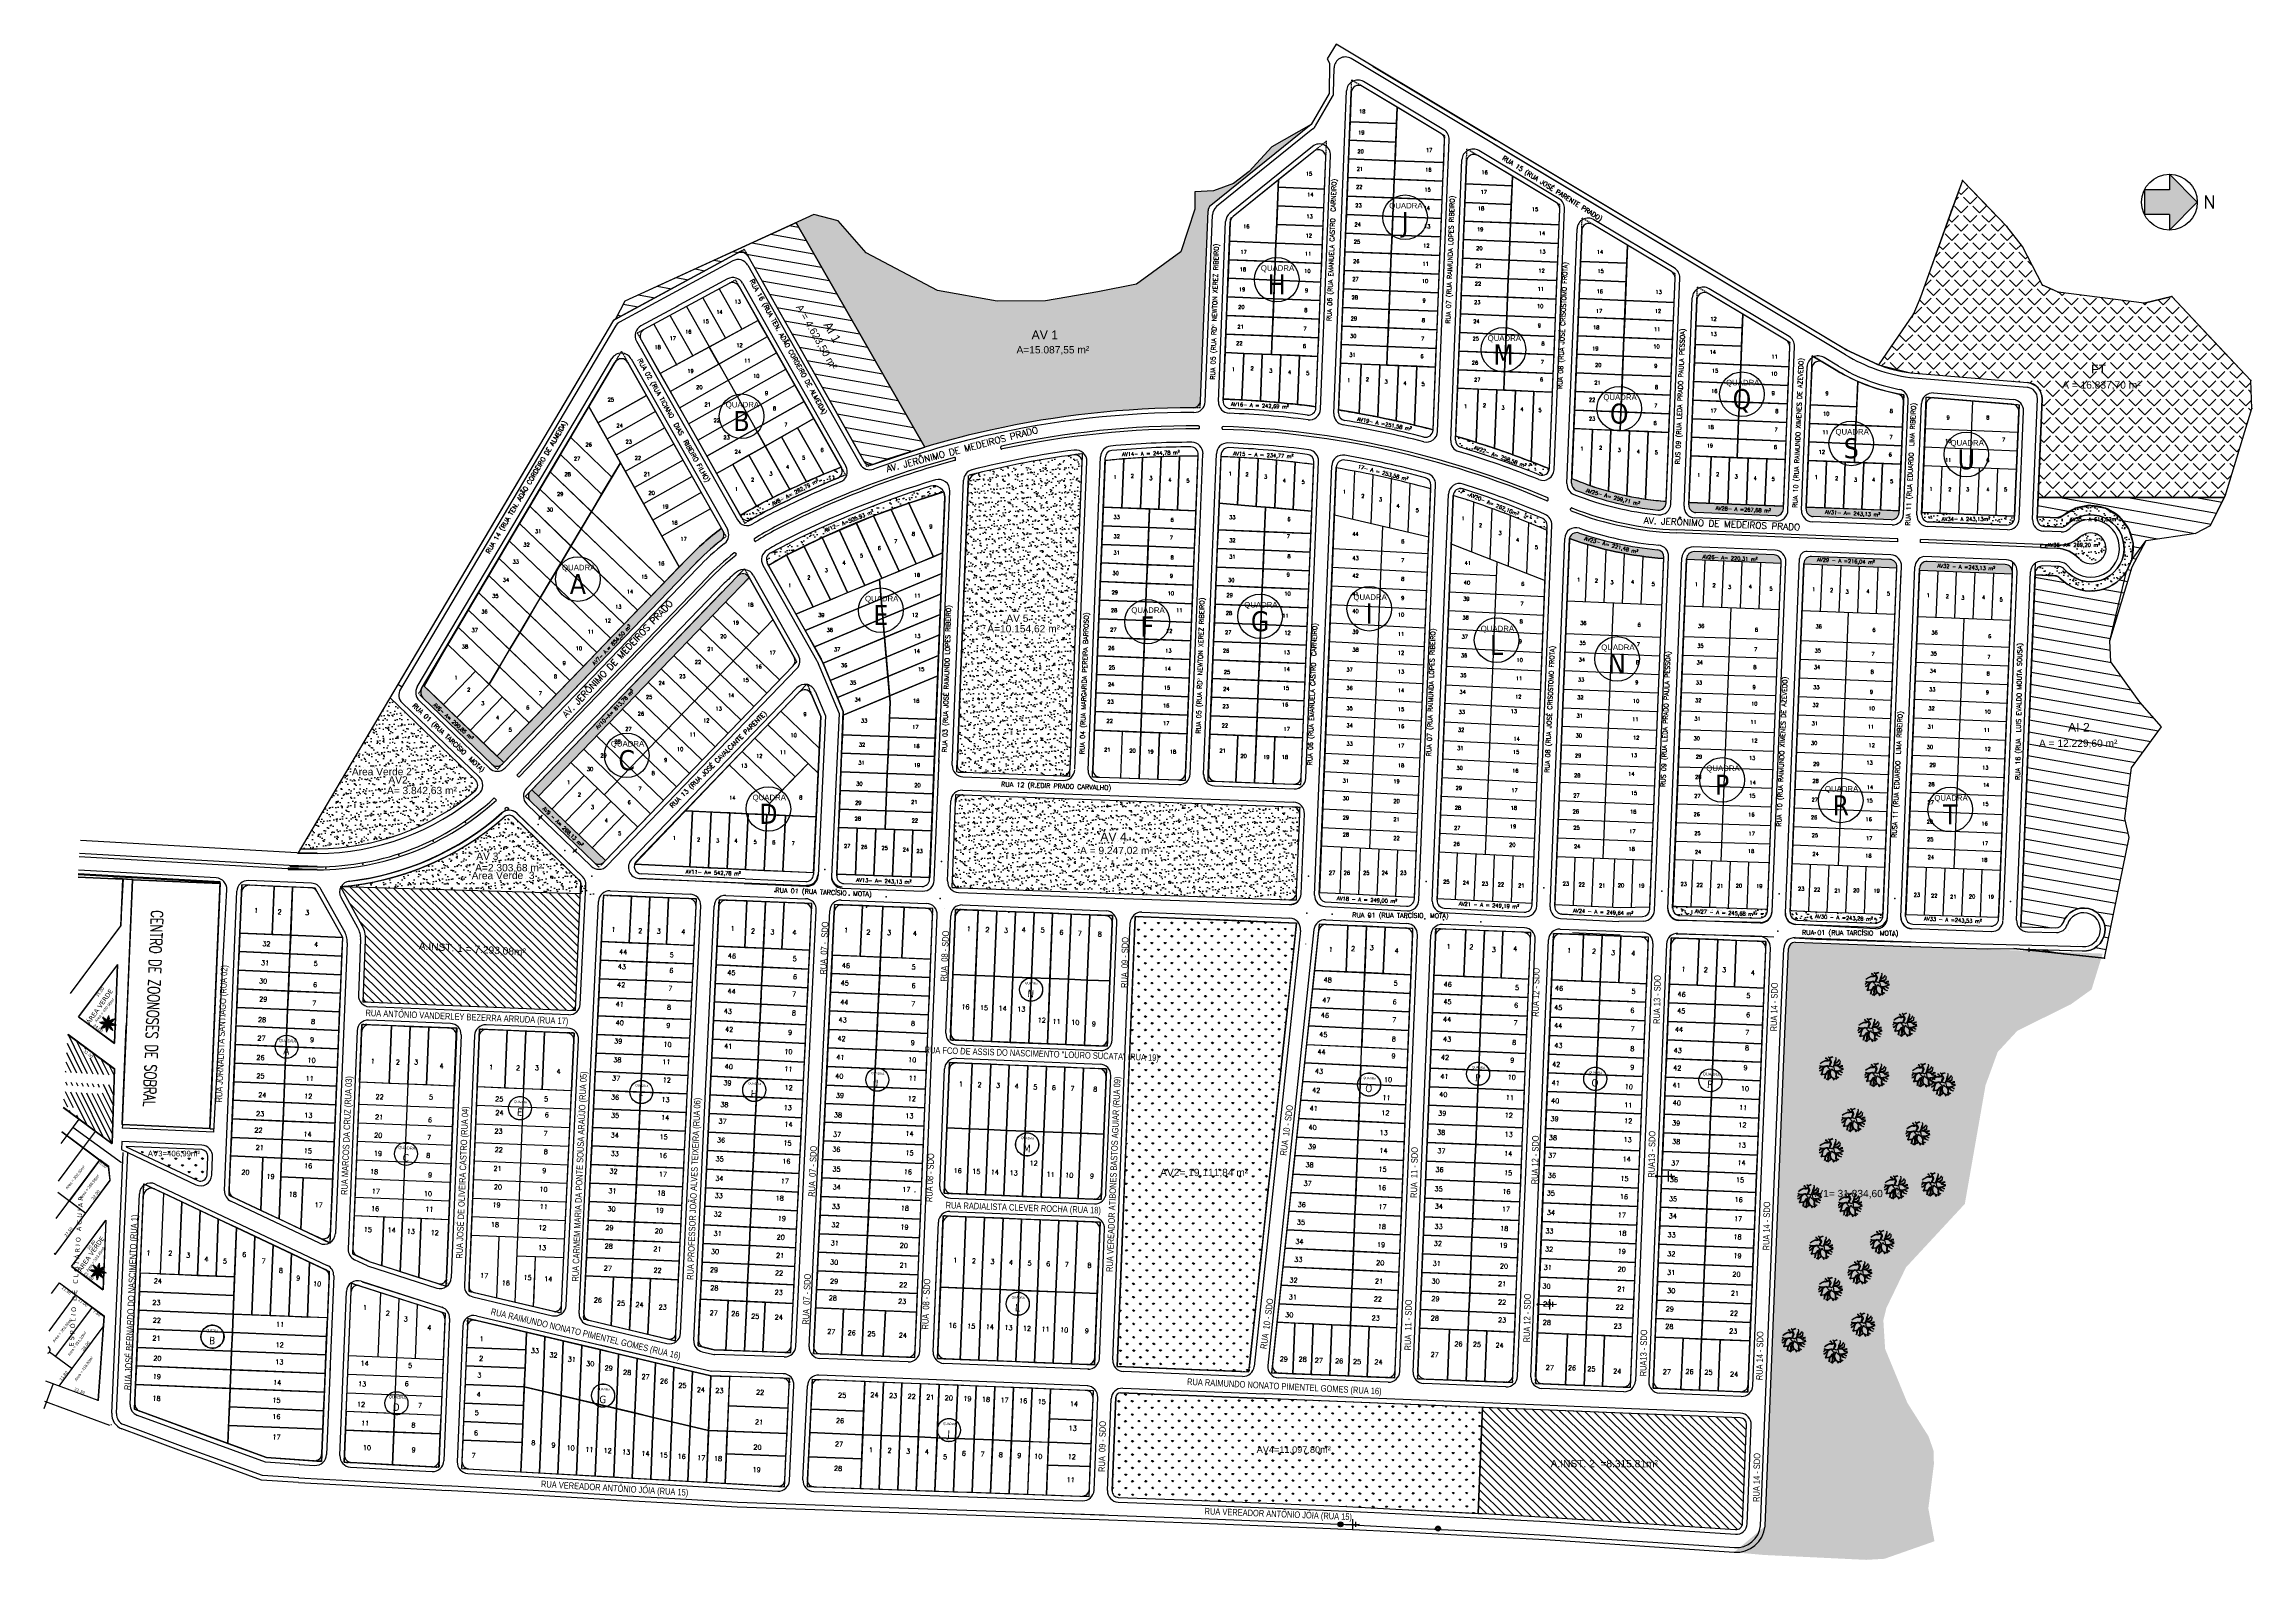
# Model space of a CAD drawing. Header units: millimetres. Extents: x 1794 to 8081, y 409 to 2272.
# Drawn here: x 6894 to 8081, y 411 to 1226 of the extents above; entities that cross this region are included whole.
import ezdxf
from ezdxf.enums import TextEntityAlignment as Align

# ---------------------------------------------------------------- set-up
doc = ezdxf.new("R2010")
doc.units = ezdxf.units.MM
for name, pattern in [('CONTINUO', [0]), ('HIDDEN', [0.375, 0.25, -0.125]), ('LIN0', [0])]:
    doc.linetypes.add(name, pattern=pattern)
for name, color, linetype in [('03 - CALÇADA', 1, 'Continuous'), ('AGT CONSTRUÇÃO', 5, 'Continuous'), ('AGT HATCH', 2, 'Continuous'), ('AGT POSTE', 7, 'Continuous'), ('AGT TEXT-100', 5, 'LIN0'), ('BOUNDARY A.VERDES', 102, 'Continuous'), ('BOUNDARY LOTES', 2, 'Continuous'), ('bOUNDARY QDAS', 3, 'Continuous'), ('boundary quadras', 232, 'Continuous'), ('BOUNDARYFAIXASVERDES', 62, 'Continuous'), ('Calçada', 1, 'Continuous'), ('COTAS', 8, 'Continuous'), ('CURVA_ESQ', 4, 'Continuous'), ('DIMENSOES', 1, 'Continuous'), ('FAIXAS VERDES', 62, 'Continuous'), ('HATCH', 8, 'Continuous'), ('IND_QDª', 6, 'Continuous'), ('LINHA-04', 4, 'Continuous'), ('LOTE', 2, 'Continuous'), ('LOTES', 2, 'Continuous'), ('NºLOTES', 9, 'Continuous'), ('PENA-01', 1, 'Continuous'), ('PENA-02', 2, 'Continuous'), ('Poligonal', 3, 'Continuous'), ('Pontos', 2, 'Continuous'), ('PROJEÇÃO', 8, 'HIDDEN'), ('PSTILO', 164, 'Continuous'), ('QDª', 4, 'Continuous'), ('QUADRAS', 3, 'Continuous'), ('Texto', 2, 'Continuous'), ('texto - ruas', 2, 'Continuous'), ('Texto Lotes', 31, 'Continuous'), ('TEXTO-80', 3, 'Continuous'), ('TG', 7, 'CONTINUO'), ('TXT CB. QDAS', 41, 'Continuous'), ('VEGETAÇÃO', 76, 'Continuous')]:
    doc.layers.add(name, color=color, linetype=linetype)
doc.layers.add('AGT ARVORE', color=7, linetype='LIN0', true_color=0xb5b2b0)
doc.layers.add('Hach Verde', color=7, linetype='Continuous', true_color=0xb5b2b0)
doc.styles.add('Agt', font='verdana.ttf')
doc.styles.add('arcad1', font='romans.shx')
doc.styles.add('ARIAL', font='arial.ttf', dxfattribs={"height": 0.25})
doc.styles.add('ARIAL 60', font='arial.ttf', dxfattribs={"height": 1.5})
doc.styles.add('ROMANS', font='romans.shx')
doc.styles.add('style1', font='tahoma.ttf')
doc.styles.add('T', font='ARIALN.TTF')
pattern_1 = [(170, (7956.8845, 734.494), (-1.102666, -6.25353), [])]
pattern_2 = [(90.28122, (2838.171, -284.8447), (-3.6096874, 3.574426), [0.9525, -6.2317]), (45.28122, (2838.171, -284.8447), (-3.60969, 3.5744285), [0.9525, -4.1275]), (135.28122, (2838.171, -284.8447), (-3.5744285, -3.60969), [0.9525, -4.1275])]

# ---------------------------------------------------------------- blocks, each defined once
blk = doc.blocks.new('NUM_quadra')
blk.add_circle((0, 0), 0.2)
at = {"insert": (-0.142, 0.129), "char_height": 0.05, "width": 0.2663, "attachment_point": 1, "style": 'style1'}
blk.add_mtext('\\fArial|b0|i0|c0|p34;QUADRA', dxfattribs=at)
at = {"style": 'style1'}
blk.add_attdef('00', text='', height=0.18, dxfattribs=at).set_placement((0, -0.133), align=Align.CENTER)
blk = doc.blocks.new('NUM_quadra-flat-1')
at = {"color": 6, "const_width": 0.62}
blk.add_lwpolyline([(0, 6.2), (-0.6, 6.2), (-1.4, 6), (-2, 5.9), (-2.7, 5.6), (-3.4, 5.2), (-4, 4.8), (-4.4, 4.3), (-4.8, 4), (-5.3, 3.3), (-5.6, 2.7), (-5.9, 1.9), (-6.1, 1.2), (-6.2, 0.4), (-6.2, -0.5), (-6.1, -1.3), (-5.9, -2), (-5.5, -2.8), (-5.1, -3.6), (-4.6, -4.2), (-4.1, -4.6), (-3.6, -5.1), (-3, -5.5), (-2.1, -5.9), (-1.4, -6.1), (-0.4, -6.2), (0.5, -6.2), (1.7, -6), (2.9, -5.5), (3.5, -5.1), (4.1, -4.7), (4.7, -4), (5.2, -3.4), (5.6, -2.6), (6, -1.6), (6.2, -0.4), (6.2, 0.2), (6.1, 1), (5.9, 1.8), (5.6, 2.7), (5.3, 3.2), (4.8, 3.9), (4.3, 4.5), (3.6, 5), (2.8, 5.5), (2.1, 5.8), (1.2, 6.1), (0.4, 6.2)], close=True, dxfattribs=at)
at = {"layer": 'IND_QDª'}
blk.add_circle((0, 0), 6.2, dxfattribs=at)
at = {"color": 3, "insert": (-3.2, 4.2), "char_height": 1.178, "width": 8.256, "attachment_point": 1, "rotation": 356.0731, "style": 'style1'}
blk.add_mtext('\\fArial|b0|i0|c0|p34;QUADRA', dxfattribs=at)
at = {"color": 3, "style": 'style1'}
blk.add_attdef('00', text='', height=4.03, rotation=356.0731, dxfattribs=at).set_placement((-0.3, -4.1), align=Align.CENTER)
blk = doc.blocks.new('NUM_quadra-flat-2')
at = {"color": 6, "const_width": 0.62}
blk.add_lwpolyline([(0, 6.2), (-0.6, 6.2), (-1.4, 6), (-2, 5.9), (-2.7, 5.6), (-3.4, 5.2), (-4, 4.8), (-4.4, 4.3), (-4.8, 4), (-5.3, 3.3), (-5.6, 2.7), (-5.9, 1.9), (-6.1, 1.2), (-6.2, 0.4), (-6.2, -0.5), (-6.1, -1.3), (-5.9, -2), (-5.5, -2.8), (-5.1, -3.6), (-4.6, -4.2), (-4.1, -4.6), (-3.6, -5.1), (-3, -5.5), (-2.1, -5.9), (-1.4, -6.1), (-0.4, -6.2), (0.5, -6.2), (1.7, -6), (2.9, -5.5), (3.5, -5.1), (4.1, -4.7), (4.7, -4), (5.2, -3.4), (5.6, -2.6), (6, -1.6), (6.2, -0.4), (6.2, 0.2), (6.1, 1), (5.9, 1.8), (5.6, 2.7), (5.3, 3.2), (4.8, 3.9), (4.3, 4.5), (3.6, 5), (2.8, 5.5), (2.1, 5.8), (1.2, 6.1), (0.4, 6.2)], close=True, dxfattribs=at)
at = {"layer": 'IND_QDª'}
blk.add_circle((0, 0), 6.2, dxfattribs=at)
at = {"color": 3, "insert": (-3.2, 4.2), "char_height": 1.178, "width": 8.256, "attachment_point": 1, "rotation": 356.0731, "style": 'style1'}
blk.add_mtext('\\fArial|b0|i0|c0|p34;QUADRA', dxfattribs=at)
at = {"color": 3, "style": 'style1'}
blk.add_attdef('00', text='', height=4.03, rotation=356.0731, dxfattribs=at).set_placement((-0.3, -4.1), align=Align.CENTER)
blk = doc.blocks.new('NUM_quadra-flat-3')
at = {"color": 6, "const_width": 0.62}
blk.add_lwpolyline([(0, 6.2), (-0.6, 6.2), (-1.4, 6), (-2, 5.9), (-2.7, 5.6), (-3.4, 5.2), (-4, 4.8), (-4.4, 4.3), (-4.8, 4), (-5.3, 3.3), (-5.6, 2.7), (-5.9, 1.9), (-6.1, 1.2), (-6.2, 0.4), (-6.2, -0.5), (-6.1, -1.3), (-5.9, -2), (-5.5, -2.8), (-5.1, -3.6), (-4.6, -4.2), (-4.1, -4.6), (-3.6, -5.1), (-3, -5.5), (-2.1, -5.9), (-1.4, -6.1), (-0.4, -6.2), (0.5, -6.2), (1.7, -6), (2.9, -5.5), (3.5, -5.1), (4.1, -4.7), (4.7, -4), (5.2, -3.4), (5.6, -2.6), (6, -1.6), (6.2, -0.4), (6.2, 0.2), (6.1, 1), (5.9, 1.8), (5.6, 2.7), (5.3, 3.2), (4.8, 3.9), (4.3, 4.5), (3.6, 5), (2.8, 5.5), (2.1, 5.8), (1.2, 6.1), (0.4, 6.2)], close=True, dxfattribs=at)
at = {"layer": 'IND_QDª'}
blk.add_circle((0, 0), 6.2, dxfattribs=at)
at = {"color": 3, "insert": (-3.2, 4.2), "char_height": 1.178, "width": 8.256, "attachment_point": 1, "rotation": 356.0731, "style": 'style1'}
blk.add_mtext('\\fArial|b0|i0|c0|p34;QUADRA', dxfattribs=at)
at = {"color": 3, "style": 'style1'}
blk.add_attdef('00', text='', height=4.03, rotation=356.0731, dxfattribs=at).set_placement((-0.3, -4.1), align=Align.CENTER)
blk = doc.blocks.new('NUM_quadra-flat-4')
at = {"color": 6, "const_width": 0.62}
blk.add_lwpolyline([(0, 6.2), (-0.6, 6.2), (-1.4, 6), (-2, 5.9), (-2.7, 5.6), (-3.4, 5.2), (-4, 4.8), (-4.4, 4.3), (-4.8, 4), (-5.3, 3.3), (-5.6, 2.7), (-5.9, 1.9), (-6.1, 1.2), (-6.2, 0.4), (-6.2, -0.5), (-6.1, -1.3), (-5.9, -2), (-5.5, -2.8), (-5.1, -3.6), (-4.6, -4.2), (-4.1, -4.6), (-3.6, -5.1), (-3, -5.5), (-2.1, -5.9), (-1.4, -6.1), (-0.4, -6.2), (0.5, -6.2), (1.7, -6), (2.9, -5.5), (3.5, -5.1), (4.1, -4.7), (4.7, -4), (5.2, -3.4), (5.6, -2.6), (6, -1.6), (6.2, -0.4), (6.2, 0.2), (6.1, 1), (5.9, 1.8), (5.6, 2.7), (5.3, 3.2), (4.8, 3.9), (4.3, 4.5), (3.6, 5), (2.8, 5.5), (2.1, 5.8), (1.2, 6.1), (0.4, 6.2)], close=True, dxfattribs=at)
at = {"layer": 'IND_QDª'}
blk.add_circle((0, 0), 6.2, dxfattribs=at)
at = {"color": 3, "insert": (-3.2, 4.2), "char_height": 1.178, "width": 8.256, "attachment_point": 1, "rotation": 356.0731, "style": 'style1'}
blk.add_mtext('\\fArial|b0|i0|c0|p34;QUADRA', dxfattribs=at)
at = {"color": 3, "style": 'style1'}
blk.add_attdef('00', text='', height=4.03, rotation=356.0731, dxfattribs=at).set_placement((-0.3, -4.1), align=Align.CENTER)
blk = doc.blocks.new('NUM_quadra-flat-6')
at = {"color": 6, "const_width": 0.62}
blk.add_lwpolyline([(0, 6.2), (-0.6, 6.2), (-1.4, 6), (-2, 5.9), (-2.7, 5.6), (-3.4, 5.2), (-4, 4.8), (-4.4, 4.3), (-4.8, 4), (-5.3, 3.3), (-5.6, 2.7), (-5.9, 1.9), (-6.1, 1.2), (-6.2, 0.4), (-6.2, -0.5), (-6.1, -1.3), (-5.9, -2), (-5.5, -2.8), (-5.1, -3.6), (-4.6, -4.2), (-4.1, -4.6), (-3.6, -5.1), (-3, -5.5), (-2.1, -5.9), (-1.4, -6.1), (-0.4, -6.2), (0.5, -6.2), (1.7, -6), (2.9, -5.5), (3.5, -5.1), (4.1, -4.7), (4.7, -4), (5.2, -3.4), (5.6, -2.6), (6, -1.6), (6.2, -0.4), (6.2, 0.2), (6.1, 1), (5.9, 1.8), (5.6, 2.7), (5.3, 3.2), (4.8, 3.9), (4.3, 4.5), (3.6, 5), (2.8, 5.5), (2.1, 5.8), (1.2, 6.1), (0.4, 6.2)], close=True, dxfattribs=at)
at = {"layer": 'IND_QDª'}
blk.add_circle((0, 0), 6.2, dxfattribs=at)
at = {"color": 3, "insert": (-3.2, 4.2), "char_height": 1.178, "width": 8.256, "attachment_point": 1, "rotation": 356.0731, "style": 'style1'}
blk.add_mtext('\\fArial|b0|i0|c0|p34;QUADRA', dxfattribs=at)
at = {"color": 3, "style": 'style1'}
blk.add_attdef('00', text='', height=4.03, rotation=356.0731, dxfattribs=at).set_placement((-0.3, -4.1), align=Align.CENTER)
blk = doc.blocks.new('NUM_quadra-flat-11')
at = {"color": 6, "const_width": 0.62}
blk.add_lwpolyline([(0, 6.2), (-0.6, 6.2), (-1.4, 6), (-2, 5.9), (-2.7, 5.6), (-3.4, 5.2), (-4, 4.8), (-4.4, 4.3), (-4.8, 4), (-5.3, 3.3), (-5.6, 2.7), (-5.9, 1.9), (-6.1, 1.2), (-6.2, 0.4), (-6.2, -0.5), (-6.1, -1.3), (-5.9, -2), (-5.5, -2.8), (-5.1, -3.6), (-4.6, -4.2), (-4.1, -4.6), (-3.6, -5.1), (-3, -5.5), (-2.1, -5.9), (-1.4, -6.1), (-0.4, -6.2), (0.5, -6.2), (1.7, -6), (2.9, -5.5), (3.5, -5.1), (4.1, -4.7), (4.7, -4), (5.2, -3.4), (5.6, -2.6), (6, -1.6), (6.2, -0.4), (6.2, 0.2), (6.1, 1), (5.9, 1.8), (5.6, 2.7), (5.3, 3.2), (4.8, 3.9), (4.3, 4.5), (3.6, 5), (2.8, 5.5), (2.1, 5.8), (1.2, 6.1), (0.4, 6.2)], close=True, dxfattribs=at)
at = {"layer": 'IND_QDª'}
blk.add_circle((0, 0), 6.2, dxfattribs=at)
at = {"color": 3, "insert": (-3.2, 4.2), "char_height": 1.178, "width": 8.256, "attachment_point": 1, "rotation": 356.0731, "style": 'style1'}
blk.add_mtext('\\fArial|b0|i0|c0|p34;QUADRA', dxfattribs=at)
at = {"color": 3, "style": 'style1'}
blk.add_attdef('00', text='', height=4.03, rotation=356.0731, dxfattribs=at).set_placement((-0.3, -4.1), align=Align.CENTER)
blk = doc.blocks.new('NUM_quadra-flat-5-flat-1')
at = {"color": 6, "const_width": 0.62}
blk.add_lwpolyline([(0, 6.2), (-0.6, 6.2), (-1.4, 6), (-2, 5.9), (-2.7, 5.6), (-3.4, 5.2), (-4, 4.8), (-4.4, 4.3), (-4.8, 4), (-5.3, 3.3), (-5.6, 2.7), (-5.9, 1.9), (-6.1, 1.2), (-6.2, 0.4), (-6.2, -0.5), (-6.1, -1.3), (-5.9, -2), (-5.5, -2.8), (-5.1, -3.6), (-4.6, -4.2), (-4.1, -4.6), (-3.6, -5.1), (-3, -5.5), (-2.1, -5.9), (-1.4, -6.1), (-0.4, -6.2), (0.5, -6.2), (1.7, -6), (2.9, -5.5), (3.5, -5.1), (4.1, -4.7), (4.7, -4), (5.2, -3.4), (5.6, -2.6), (6, -1.6), (6.2, -0.4), (6.2, 0.2), (6.1, 1), (5.9, 1.8), (5.6, 2.7), (5.3, 3.2), (4.8, 3.9), (4.3, 4.5), (3.6, 5), (2.8, 5.5), (2.1, 5.8), (1.2, 6.1), (0.4, 6.2)], close=True, dxfattribs=at)
at = {"layer": 'IND_QDª'}
blk.add_circle((0, 0), 6.2, dxfattribs=at)
at = {"color": 3, "insert": (-3.2, 4.2), "char_height": 1.178, "width": 8.256, "attachment_point": 1, "rotation": 356.0731, "style": 'style1'}
blk.add_mtext('\\fArial|b0|i0|c0|p34;QUADRA', dxfattribs=at)
at = {"color": 3, "style": 'style1'}
blk.add_attdef('00', text='', height=4.03, rotation=356.0731, dxfattribs=at).set_placement((-0.3, -4.1), align=Align.CENTER)
blk = doc.blocks.new('NUM_quadra-flat-12')
at = {"color": 6, "const_width": 0.62}
blk.add_lwpolyline([(0, 6.2), (-0.6, 6.2), (-1.4, 6), (-2, 5.9), (-2.7, 5.6), (-3.4, 5.2), (-4, 4.8), (-4.4, 4.3), (-4.8, 4), (-5.3, 3.3), (-5.6, 2.7), (-5.9, 1.9), (-6.1, 1.2), (-6.2, 0.4), (-6.2, -0.5), (-6.1, -1.3), (-5.9, -2), (-5.5, -2.8), (-5.1, -3.6), (-4.6, -4.2), (-4.1, -4.6), (-3.6, -5.1), (-3, -5.5), (-2.1, -5.9), (-1.4, -6.1), (-0.4, -6.2), (0.5, -6.2), (1.7, -6), (2.9, -5.5), (3.5, -5.1), (4.1, -4.7), (4.7, -4), (5.2, -3.4), (5.6, -2.6), (6, -1.6), (6.2, -0.4), (6.2, 0.2), (6.1, 1), (5.9, 1.8), (5.6, 2.7), (5.3, 3.2), (4.8, 3.9), (4.3, 4.5), (3.6, 5), (2.8, 5.5), (2.1, 5.8), (1.2, 6.1), (0.4, 6.2)], close=True, dxfattribs=at)
at = {"layer": 'IND_QDª'}
blk.add_circle((0, 0), 6.2, dxfattribs=at)
at = {"color": 3, "insert": (-3.2, 4.2), "char_height": 1.178, "width": 8.256, "attachment_point": 1, "rotation": 356.0731, "style": 'style1'}
blk.add_mtext('\\fArial|b0|i0|c0|p34;QUADRA', dxfattribs=at)
at = {"color": 3, "style": 'style1'}
blk.add_attdef('00', text='', height=4.03, rotation=356.0731, dxfattribs=at).set_placement((-0.3, -4.1), align=Align.CENTER)
blk = doc.blocks.new('NUM_quadra-flat-13')
at = {"color": 6, "const_width": 0.62}
blk.add_lwpolyline([(0, 6.2), (-0.6, 6.2), (-1.4, 6), (-2, 5.9), (-2.7, 5.6), (-3.4, 5.2), (-4, 4.8), (-4.4, 4.3), (-4.8, 4), (-5.3, 3.3), (-5.6, 2.7), (-5.9, 1.9), (-6.1, 1.2), (-6.2, 0.4), (-6.2, -0.5), (-6.1, -1.3), (-5.9, -2), (-5.5, -2.8), (-5.1, -3.6), (-4.6, -4.2), (-4.1, -4.6), (-3.6, -5.1), (-3, -5.5), (-2.1, -5.9), (-1.4, -6.1), (-0.4, -6.2), (0.5, -6.2), (1.7, -6), (2.9, -5.5), (3.5, -5.1), (4.1, -4.7), (4.7, -4), (5.2, -3.4), (5.6, -2.6), (6, -1.6), (6.2, -0.4), (6.2, 0.2), (6.1, 1), (5.9, 1.8), (5.6, 2.7), (5.3, 3.2), (4.8, 3.9), (4.3, 4.5), (3.6, 5), (2.8, 5.5), (2.1, 5.8), (1.2, 6.1), (0.4, 6.2)], close=True, dxfattribs=at)
at = {"layer": 'IND_QDª'}
blk.add_circle((0, 0), 6.2, dxfattribs=at)
at = {"color": 3, "insert": (-3.2, 4.2), "char_height": 1.178, "width": 8.256, "attachment_point": 1, "rotation": 356.0731, "style": 'style1'}
blk.add_mtext('\\fArial|b0|i0|c0|p34;QUADRA', dxfattribs=at)
at = {"color": 3, "style": 'style1'}
blk.add_attdef('00', text='', height=4.03, rotation=356.0731, dxfattribs=at).set_placement((-0.3, -4.1), align=Align.CENTER)

msp = doc.modelspace()

# ---------------------------------------------------------------- hatches: boundary and pattern name
at = {"layer": 'FAIXAS VERDES'}
h = msp.add_hatch(dxfattribs=at)
h.set_pattern_fill('AR-SAND', color=256, scale=0.1, style=0)
h.set_pattern_definition([(37.5, (7199.8053, 999.8435), (-0.160003, 4.894132), [0, -3.8608, 0, -4.318, 0, -4.1275]), (7.5, (7199.805, 999.8435), (4.49523, 7.16825), [0, -2.0828, 0, -3.4798, 0, -1.3335]), (327.5, (7196.681, 999.8435), (7.909924, 0.01437), [0, -1.27, 0, -4.572, 0, -5.969]), (317.5, (7196.681, 999.8435), (7.63556, 2.22929), [0, -0.635, 0, -2.9972, 0, -3.429])])
h.paths.add_polyline_path([(7201.07, 1078.216), (7206.168, 1087.936), (7201.085, 1079.356), (7199.805, 1077.139)])
h.paths.add_polyline_path([(7367.485, 1009.396), (7367.305, 1009.337), (7371.616, 1010.616), (7377.251, 1012.218), (7382.924, 1013.759), (7387.835, 1015.036), (7391.367, 1015.921), (7399.326, 1017.817), (7408.161, 1019.761), (7418.347, 1021.797), (7425.586, 1023.11), (7431.59, 1024.117), (7438.465, 1025.177), (7447.209, 1026.386), (7457.152, 1027.57), (7463.898, 1028.258), (7473.423, 1029.074), (7483.254, 1029.724), (7489.808, 1030.05), (7501.507, 1030.418), (7512.149, 1030.515), (7512.783, 1030.672), (7513.541, 1030.978), (7514.445, 1031.63), (7515.315, 1032.86), (7515.671, 1034.356), (7519.737, 1136.448), (7520.16, 1138.085), (7521.22, 1139.401), (7558.17, 1169.251), (7575.109, 1182.936), (7554.11, 1170.98), (7541.85, 1157.563), (7533.376, 1151.215), (7522.768, 1147.246), (7512.675, 1146.753), (7512.589, 1137.394), (7505.16, 1114.509), (7481.359, 1097.126), (7432.36, 1088.101), (7406.325, 1087.947), (7374.265, 1093.668), (7335.825, 1113.949), (7320.791, 1131.127), (7307.696, 1134.461), (7298.197, 1130.108)])
edge = h.paths.add_edge_path()
edge.add_line((7339.475, 1000.087), (7334.619, 1001.877))
edge.add_arc((7338.103, 1003.844), 4, 209.443729, 290.074164)
h = msp.add_hatch(dxfattribs=at)
h.set_pattern_fill('AR-SAND', color=256, scale=0.1, style=0)
h.set_pattern_definition([(37.5, (7652.731, 994.234), (-0.16, 4.89413), [0, -3.8608, 0, -4.318, 0, -4.1275]), (7.5, (7652.731, 994.234), (4.4952, 7.16825), [0, -2.0828, 0, -3.4798, 0, -1.3335]), (327.5, (7649.6066, 994.234), (7.90992, 0.01437), [0, -1.27, 0, -4.572, 0, -5.969]), (317.5, (7649.6066, 994.234), (7.6356, 2.2293), [0, -0.635, 0, -2.9972, 0, -3.429])])
edge = h.paths.add_edge_path()
edge.add_line((7652.812, 1015.347), (7652.731, 1013.305))
edge.add_arc((7656.728, 1013.146), 4, 177.719018, 253.270479)
edge.add_arc((7511.396, 529.635), 500.881, 68.143191, 73.270479, ccw=False)
edge.add_arc((7699.357, 998.223), 4, 248.143191, 352.401051)
edge.add_arc((7511.396, 529.635), 505.881, 67.704103, 73.766948)
h = msp.add_hatch(dxfattribs=at)
h.set_pattern_fill('AR-SAND', color=256, scale=0.1, style=0)
h.set_pattern_definition([(37.5, (7268.483, 525.6025), (-0.160003, 4.894132), [0, -3.8608, 0, -4.318, 0, -4.1275]), (7.5, (7268.483, 525.6025), (4.49523, 7.16825), [0, -2.0828, 0, -3.4798, 0, -1.3335]), (327.5, (7265.359, 525.6025), (7.909924, 0.01437), [0, -1.27, 0, -4.572, 0, -5.969]), (317.5, (7265.359, 525.6025), (7.63556, 2.22929), [0, -0.635, 0, -2.9972, 0, -3.429])])
h.paths.add_polyline_path([(7320.602, 992.754, 0.45074688), (7322.562, 998.419), (7322.398, 998.709, 0.02297769), (7280.151, 979.386, 0.02241189), (7268.25, 972.576), (7268.483, 972.164, 0.43363161), (7274.136, 970.518, -0.01587782), (7282.363, 975.084, -0.02103451)])
h.paths.add_polyline_path([(7283.795, 975.59), (7313.615, 990.933), (7311.638, 994.776), (7281.818, 979.433)], flags=25)
h = msp.add_hatch(dxfattribs=at)
h.set_pattern_fill('AR-SAND', color=256, scale=0.1, style=0)
h.set_pattern_definition([(37.5, (7384.7672, 832.6435), (-0.16, 4.89413), [0, -3.8608, 0, -4.318, 0, -4.1275]), (7.5, (7384.767, 832.6435), (4.49523, 7.16825), [0, -2.0828, 0, -3.4798, 0, -1.3335]), (327.5, (7381.643, 832.6435), (7.90992, 0.01437), [0, -1.27, 0, -4.572, 0, -5.969]), (317.5, (7381.643, 832.6435), (7.63556, 2.2293), [0, -0.635, 0, -2.9972, 0, -3.429])])
edge = h.paths.add_edge_path()
edge.add_arc((7448.101, 1001.287), 4, 357.719018, 457.64331)
edge.add_arc((7511.396, 529.635), 479.881, 97.64331, 103.997221)
edge.add_arc((7396.776, 989.445), 6, 103.997221, 177.719018)
edge.add_line((7390.781, 989.684), (7384.767, 838.709))
edge.add_arc((7388.764, 838.549), 4, 177.719018, 267.93003)
edge.add_line((7388.62, 834.552), (7441.421, 832.643))
edge.add_arc((7441.566, 836.641), 4, 267.93003, 351.622089)
edge.add_line((7445.523, 836.058), (7452.098, 1001.128))
h = msp.add_hatch(dxfattribs=at)
h.set_pattern_fill('ACET-2D-AR-SAND', color=256, scale=0.1, style=0)
h.set_pattern_definition([(37.5, (3488.88, 275.3284), (-2.42298, 3.157689), [0, -3.8608, 0, -4.318, 0, -4.1275]), (7.5, (3488.88, 275.3284), (-0.851054, 6.464399), [0, -2.0828, 0, -3.4798, 0, -1.3335]), (327.5, (3485.756, 275.3284), (2.2900354, 3.5946355), [0, -1.27, 0, -4.572, 0, -5.969]), (317.5, (3485.756, 275.3284), (4.595446, 5.015049), [0, -0.635, 0, -2.9972, 0, -3.429])])
h.paths.add_polyline_path([(7377.606, 985.279, 0.36774703), (7370.466, 988.355, 0.04874173), (7284.331, 952.396, 0.42037948), (7282.741, 946.906), (7283.433, 945.679, -0.02561362), (7294.252, 951.962, -0.04736345)])
h = msp.add_hatch(dxfattribs=at)
h.set_pattern_fill('AR-SAND', color=256, scale=0.1, style=0)
h.set_pattern_definition([(37.5, (3827.7696, -2107.9256), (-0.160003, 4.8941324), [0, -3.8608, 0, -4.318, 0, -4.1275]), (7.5, (3827.7696, -2107.9256), (4.495233, 7.168251), [0, -2.0828, 0, -3.4798, 0, -1.3335]), (327.5, (3824.6454, -2107.9256), (7.9099237, 0.014372), [0, -1.27, 0, -4.572, 0, -5.969]), (317.5, (3824.6454, -2107.9256), (7.6355645, 2.229293), [0, -0.635, 0, -2.9972, 0, -3.429])])
h.paths.add_polyline_path([(7651.537, 983.321), (7651.569, 983.695), (7651.64, 984.081), (7651.773, 984.527), (7652.069, 985.162), (7652.444, 985.703), (7652.879, 986.155), (7653.237, 986.437), (7653.748, 986.741), (7654.271, 986.958), (7654.812, 987.096), (7655.533, 987.162), (7656.292, 987.089), (7658.67, 986.358), (7663.067, 984.916), (7669.949, 982.566), (7673.347, 981.362), (7676.48, 980.226), (7679.467, 979.121), (7685.267, 976.909), (7692.096, 974.194), (7696.045, 972.568), (7698.044, 971.73), (7699.325, 971.187), (7700.193, 970.775), (7700.74, 970.378), (7701.137, 969.983), (7701.604, 969.326), (7701.999, 968.352), (7702.115, 967.657), (7702.092, 966.389), (7702.02, 964.576), (7692.178, 968.758), (7682.327, 972.686), (7676.697, 974.817), (7668.044, 977.935), (7662.595, 979.802), (7655.216, 982.214), (7653.477, 982.762)])
h = msp.add_hatch(dxfattribs=at)
h.set_pattern_fill('AR-SAND', color=256, scale=0.1, style=0)
h.set_pattern_definition([(37.5, (7714.0592, 941.136), (-0.16, 4.89413), [0, -3.8608, 0, -4.318, 0, -4.1275]), (7.5, (7714.059, 941.136), (4.49523, 7.16825), [0, -2.0828, 0, -3.4798, 0, -1.3335]), (327.5, (7710.935, 941.136), (7.909924, 0.01437), [0, -1.27, 0, -4.572, 0, -5.969]), (317.5, (7710.935, 941.136), (7.63556, 2.2293), [0, -0.635, 0, -2.9972, 0, -3.429])])
edge = h.paths.add_edge_path()
edge.add_line((7841.381, 977.199), (7841.341, 976.2))
edge.add_arc((7845.338, 976.041), 4, 177.719018, 267.719018)
edge.add_line((7845.179, 972.044), (7887.145, 970.372))
edge.add_arc((7887.305, 974.369), 4, 267.719018, 357.719018)
edge.add_line((7891.302, 974.21), (7891.341, 975.209))
edge.add_line((7891.341, 975.209), (7841.381, 977.199))
edge = h.paths.add_edge_path()
edge.add_line((7948.436, 946.291), (7906.469, 947.963))
edge.add_arc((7906.31, 943.966), 4, 87.719018, 177.719018)
edge.add_line((7902.313, 944.125), (7902.273, 943.126))
edge.add_line((7902.273, 943.126), (7952.233, 941.136))
edge.add_line((7952.233, 941.136), (7952.273, 942.135))
edge.add_arc((7948.276, 942.294), 4, 357.719018, 447.719018)
edge = h.paths.add_edge_path()
edge.add_line((7886.294, 948.998), (7844.327, 950.67))
edge.add_arc((7844.168, 946.673), 4, 87.719018, 177.719018)
edge.add_line((7840.171, 946.832), (7840.153, 946.375))
edge.add_line((7840.153, 946.375), (7890.114, 944.385))
edge.add_line((7890.114, 944.385), (7890.132, 944.842))
edge.add_arc((7886.135, 945.002), 4, 357.719018, 447.719018)
edge = h.paths.add_edge_path()
edge.add_line((7824.143, 951.474), (7781.219, 953.184))
edge.add_arc((7781.059, 949.187), 4, 87.719018, 177.719018)
edge.add_line((7777.063, 949.346), (7777.044, 948.888))
edge.add_line((7777.044, 948.888), (7827.963, 946.86))
edge.add_line((7827.963, 946.86), (7827.981, 947.318))
edge.add_arc((7823.984, 947.477), 4, 357.719018, 447.719018)
edge = h.paths.add_edge_path()
edge.add_line((7829.191, 977.685), (7778.272, 979.713))
edge.add_line((7778.272, 979.713), (7778.217, 978.327))
edge.add_arc((7782.214, 978.167), 4, 177.719018, 267.719018)
edge.add_line((7782.054, 974.17), (7824.979, 972.461))
edge.add_arc((7825.139, 976.458), 4, 267.719018, 357.719018)
edge.add_line((7829.135, 976.298), (7829.191, 977.685))
h.paths.add_polyline_path([(7733.837, 954.329), (7729.104, 955.545), (7723.937, 957.023), (7720.209, 958.189), (7717.399, 959.125), (7715.439, 959.806), (7714.059, 960.301), (7714.34, 960.968), (7714.958, 961.984), (7715.763, 962.716), (7716.581, 963.148), (7717.528, 963.387), (7718.823, 963.338), (7720.38, 962.847), (7723.364, 961.882), (7727.465, 960.647), (7731.975, 959.408), (7737.569, 958.04), (7743.704, 956.751), (7748.055, 955.969), (7752.575, 955.269), (7755.985, 954.817), (7758.98, 954.473), (7761.285, 954.242), (7762.812, 953.768), (7763.772, 953.032), (7764.636, 951.654), (7764.847, 950.823), (7764.858, 949.472), (7753.705, 950.612), (7743.76, 952.197)])
edge = h.paths.add_edge_path()
edge.add_line((7766.049, 979.386), (7766.085, 980.28))
edge.add_arc((7777.424, 1137.781), 157.909, 246.850449, 265.882081, ccw=False)
edge.add_line((7715.345, 992.587), (7715.243, 990.024))
edge.add_arc((7719.24, 989.864), 4, 177.719018, 248.48329)
edge.add_arc((7777.523, 1137.699), 162.909, 248.48329, 264.413028)
edge.add_arc((7762.053, 979.545), 4, 264.413028, 357.719018)
h = msp.add_hatch(dxfattribs=at)
h.set_pattern_fill('AR-SAND', color=256, scale=0.1, style=0)
h.set_pattern_definition([(37.5, (7903.4763, 932.096), (-0.16, 4.89413), [0, -3.8608, 0, -4.318, 0, -4.1275]), (7.5, (7903.476, 932.096), (4.49523, 7.16825), [0, -2.0828, 0, -3.4798, 0, -1.3335]), (327.5, (7900.352, 932.096), (7.90992, 0.01437), [0, -1.27, 0, -4.572, 0, -5.969]), (317.5, (7900.352, 932.096), (7.63556, 2.2293), [0, -0.635, 0, -2.9972, 0, -3.429])])
edge = h.paths.add_edge_path()
edge.add_line((7953.437, 971.344), (7953.476, 972.343))
edge.add_line((7953.476, 972.343), (7903.516, 974.333))
edge.add_line((7903.516, 974.333), (7903.476, 973.334))
edge.add_arc((7907.473, 973.175), 4, 177.719018, 267.719018)
edge.add_line((7907.314, 969.178), (7949.281, 967.506))
edge.add_arc((7949.44, 971.503), 4, 267.719018, 357.719018)
edge = h.paths.add_edge_path()
edge.add_line((8002.243, 976.587), (7994.33, 977.991))
edge.add_line((7994.33, 977.991), (7986.174, 976.497))
edge.add_line((7986.174, 976.497), (7979.293, 972.395))
edge.add_line((7979.293, 972.395), (7976.166, 971.439))
edge.add_line((7976.166, 971.439), (7972.575, 971.582))
edge.add_line((7972.575, 971.582), (7965.667, 971.858))
edge.add_line((7965.667, 971.858), (7965.627, 970.858))
edge.add_arc((7969.624, 970.699), 4, 177.719018, 267.719018)
edge.add_line((7969.465, 966.702), (7978.412, 966.346))
edge.add_arc((7978.571, 970.343), 4, 267.719018, 315.75008)
edge.add_arc((7994.33, 954.991), 18, -140.98107, 135.75008, ccw=False)
edge.add_arc((7977.237, 941.141), 4, 39.01893, 87.719018)
edge.add_line((7977.396, 945.138), (7968.62, 945.487))
edge.add_arc((7968.46, 941.49), 4, 87.719018, 177.719018)
edge.add_line((7964.464, 941.649), (7964.424, 940.65))
edge.add_line((7964.424, 940.65), (7975.073, 940.226))
edge.add_arc((7974.914, 936.229), 4, 83.900086, 87.719018, ccw=False)
edge.add_arc((7974.914, 936.229), 4, 44.018706, 83.90018, ccw=False)
edge.add_arc((7994.33, 954.991), 23, 224.018706, 326.916246)
edge.add_line((8013.601, 942.436), (8016.478, 948.792))
edge.add_line((8016.478, 948.792), (8017.161, 957.768))
edge.add_line((8017.161, 957.768), (8014.941, 965.198))
edge.add_line((8014.941, 965.198), (8009.624, 972.169))
edge.add_line((8009.624, 972.169), (8002.243, 976.587))
h = msp.add_hatch(dxfattribs=at)
h.set_pattern_fill('AR-SAND', color=256, scale=0.1, style=0)
h.set_pattern_definition([(37.5, (7096.3644, 785.073), (-0.16, 4.89413), [0, -3.8608, 0, -4.318, 0, -4.1275]), (7.5, (7096.3644, 785.073), (4.49523, 7.16825), [0, -2.0828, 0, -3.4798, 0, -1.3335]), (327.5, (7093.24, 785.073), (7.909924, 0.01437), [0, -1.27, 0, -4.572, 0, -5.969]), (317.5, (7093.24, 785.073), (7.63556, 2.2293), [0, -0.635, 0, -2.9972, 0, -3.429])])
edge = h.paths.add_edge_path()
edge.add_line((7097.891, 881.221), (7096.887, 879.526))
edge.add_arc((7100.328, 877.487), 4, 149.357783, 226.092889)
edge.add_line((7097.554, 874.605), (7134.652, 838.896))
edge.add_arc((7137.426, 841.778), 4, 226.092889, 316.092889)
edge.add_line((7140.308, 839.004), (7141.002, 839.724))
edge.add_line((7141.002, 839.724), (7097.891, 881.221))
edge = h.paths.add_edge_path()
edge.add_line((7156.131, 825.161), (7155.438, 824.44))
edge.add_arc((7158.32, 821.666), 4, 136.092889, 226.092889)
edge.add_line((7155.546, 818.785), (7189.408, 786.19))
edge.add_arc((7192.182, 789.072), 4, 226.092889, 316.092889)
edge.add_line((7195.063, 786.298), (7195.757, 787.019))
edge.add_line((7195.757, 787.019), (7156.131, 825.161))
edge = h.paths.add_edge_path()
edge.add_arc((7350.123, 843.297), 122.187, 128.839844, 136.092889, ccw=False)
edge.add_line((7273.494, 938.469), (7273.352, 938.72))
edge.add_arc((7269.868, 936.754), 4, 29.443729, 130.653682)
edge.add_arc((7350.123, 843.297), 127.187, 130.653682, 136.092889)
edge.add_line((7258.489, 931.5), (7156.131, 825.161))
edge.add_line((7156.131, 825.161), (7159.734, 821.693))
edge.add_line((7159.734, 821.693), (7262.091, 928.032))
edge = h.paths.add_edge_path()
edge.add_arc((7350.123, 843.297), 148.187, 128.497419, 136.092889, ccw=False)
edge.add_arc((7255.39, 962.404), 4, 308.497419, 389.443729)
edge.add_line((7258.873, 964.37), (7258.091, 965.756))
edge.add_arc((7350.123, 843.297), 153.187, 126.92608, 136.092889)
edge.add_line((7239.757, 949.531), (7137.399, 843.192))
edge.add_line((7137.399, 843.192), (7141.002, 839.724))
edge.add_line((7141.002, 839.724), (7243.359, 946.063))
h = msp.add_hatch(dxfattribs=at)
h.set_pattern_fill('AR-SAND', color=256, scale=0.1, style=0)
h.set_pattern_definition([(37.5, (7031.6916, 793.4088), (-0.16, 4.89413), [0, -3.8608, 0, -4.318, 0, -4.1275]), (7.5, (7031.6916, 793.409), (4.49523, 7.16825), [0, -2.0828, 0, -3.4798, 0, -1.3335]), (327.5, (7028.5674, 793.4088), (7.90992, 0.01437), [0, -1.27, 0, -4.572, 0, -5.969]), (317.5, (7028.5674, 793.409), (7.63556, 2.2293), [0, -0.635, 0, -2.9972, 0, -3.429])])
h.paths.add_polyline_path([(7125.624, 824.54, 0.44419086), (7125.811, 830.473), (7079.854, 874.709), (7031.692, 793.409), (7040.764, 793.409, 0.17763859)])
h = msp.add_hatch(dxfattribs=at)
h.set_pattern_fill('AR-SAND', color=256, scale=0.1, style=0)
h.set_pattern_definition([(37.5, (7382.2916, 766), (-0.16, 4.89413), [0, -3.8608, 0, -4.318, 0, -4.1275]), (7.5, (7382.2916, 766), (4.49523, 7.16825), [0, -2.0828, 0, -3.4798, 0, -1.3335]), (327.5, (7379.1674, 766), (7.90992, 0.01437), [0, -1.27, 0, -4.572, 0, -5.969]), (317.5, (7379.1674, 766), (7.63556, 2.2293), [0, -0.635, 0, -2.9972, 0, -3.429])])
edge = h.paths.add_edge_path()
edge.add_arc((7565.059, 811.964), 4, 357.719018, 447.93003)
edge.add_line((7565.203, 815.962), (7388.105, 822.363))
edge.add_arc((7387.96, 818.365), 4, 87.93003, 177.719018)
edge.add_line((7383.963, 818.524), (7382.292, 776.557))
edge.add_arc((7386.288, 776.398), 4, 177.719018, 267.930201)
edge.add_line((7386.144, 772.4), (7563.243, 766))
edge.add_arc((7563.387, 769.997), 4, 267.930201, 357.719018)
edge.add_line((7567.384, 769.838), (7569.055, 811.805))
h = msp.add_hatch(dxfattribs=at)
h.set_pattern_fill('AR-SAND', color=256, scale=0.1, style=0)
h.set_pattern_definition([(37.5, (7049.9622, 768.8047), (-0.16, 4.89413), [0, -3.8608, 0, -4.318, 0, -4.1275]), (7.5, (7049.962, 768.8047), (4.49523, 7.16825), [0, -2.0828, 0, -3.4798, 0, -1.3335]), (327.5, (7046.838, 768.8047), (7.90992, 0.01437), [0, -1.27, 0, -4.572, 0, -5.969]), (317.5, (7046.838, 768.805), (7.63556, 2.2293), [0, -0.635, 0, -2.9972, 0, -3.429])])
edge = h.paths.add_edge_path()
edge.add_arc((7144.018, 807.395), 4, 46.092889, 131.371115)
edge.add_arc((7040.764, 924.633), 152.224, 273.464296, 311.371115, ccw=False)
edge.add_line((7049.962, 772.687), (7130.136, 771.584))
edge.add_line((7130.136, 771.584), (7189.878, 768.805))
edge.add_line((7189.878, 768.805), (7146.792, 810.277))
at = {"layer": 'Hach Verde', "ltscale": 12}
h = msp.add_hatch(dxfattribs=at)
h.set_pattern_fill('GRASS', color=256, scale=0.2, angle=360.281219, style=0)
h.set_pattern_definition([(90.28122, (2184.06, -16.6015), (-3.6096874, 3.574426), [0.9525, -6.2317]), (45.28122, (2184.06, -16.6015), (-3.60969, 3.5744285), [0.9525, -4.1275]), (135.28122, (2184.06, -16.6015), (-3.5744285, -3.60969), [0.9525, -4.1275])])
h.paths.add_polyline_path([(7549.16, 582.237), (7550.271, 592.712), (7551.775, 606.881), (7552.611, 614.766), (7554.853, 635.896), (7555.808, 644.898), (7558.114, 666.623), (7559.999, 684.396), (7561.252, 696.203), (7563.101, 713.626), (7564.221, 724.182), (7566.192, 742.76), (7567.335, 753.434), (7546.364, 754.266), (7539.341, 754.548), (7526.106, 755.08), (7510.885, 755.692), (7480.563, 756.911), (7475.428, 629.453), (7474.062, 595.548), (7473.512, 581.886), (7471.348, 528.178), (7470.812, 514.861), (7501.698, 513.617), (7528.014, 512.557), (7541.708, 512.005), (7542.819, 522.47), (7543.333, 527.314), (7546.116, 553.548), (7547.474, 566.344)])
h = msp.add_hatch(dxfattribs=at)
h.set_pattern_fill('GRASS', color=256, scale=0.2, angle=360.281219, style=0)
h.set_pattern_definition(pattern_2)
edge = h.paths.add_edge_path()
edge.add_line((7954.981, 695.547), (7983.718, 709.736))
edge.add_line((7983.718, 709.736), (7994.858, 717.742))
edge.add_line((7994.858, 717.742), (8000.831, 737.019))
edge.add_line((8000.831, 737.019), (7991.689, 737.355))
edge.add_arc((7991.289, 746.281), 8.935, 263.234256, 272.562129, ccw=False)
edge.add_line((7990.237, 737.408), (7835.439, 743.089))
edge.add_arc((7835.311, 739.592), 3.5, 87.898192, 177.693111)
edge.add_line((7831.814, 739.732), (7829.967, 693.897))
edge.add_line((7829.967, 693.897), (7819.3, 429.107))
edge.add_arc((7803.682, 430.702), 15.7, 266.187839, 354.170144, ccw=False)
edge.add_line((7802.638, 415.037), (7818.677, 413.577))
edge.add_line((7818.677, 413.577), (7873.676, 410.95))
edge.add_line((7873.676, 410.95), (7883.484, 411.527))
edge.add_line((7883.484, 411.527), (7910.365, 420.953))
edge.add_line((7910.365, 420.953), (7907.07, 438.642))
edge.add_line((7907.07, 438.642), (7910.037, 462.236))
edge.add_line((7910.037, 462.236), (7909.964, 469.38))
edge.add_line((7909.964, 469.38), (7907.164, 477.402))
edge.add_line((7907.164, 477.402), (7895.783, 495.395))
edge.add_line((7895.783, 495.395), (7883.821, 524.445))
edge.add_line((7883.821, 524.445), (7882.871, 539.798))
edge.add_line((7882.871, 539.798), (7884.497, 546.397))
edge.add_line((7884.497, 546.397), (7895.037, 568.259))
edge.add_line((7895.037, 568.259), (7926.685, 602.395))
edge.add_line((7926.685, 602.395), (7937.819, 666.165))
edge.add_line((7937.819, 666.165), (7944.344, 684.077))
edge.add_line((7944.344, 684.077), (7954.981, 695.547))
h = msp.add_hatch(dxfattribs=at)
h.set_pattern_fill('GRASS', color=256, scale=0.2, angle=360.281219, style=0)
h.set_pattern_definition([(90.28122, (2838.171, -284.8447), (-3.6096874, 3.574426), [0.9525, -6.2317]), (45.28122, (2838.171, -284.8447), (-3.60969, 3.5744285), [0.9525, -4.1275]), (135.28122, (2838.171, -284.8447), (-3.5744285, -3.60969), [0.9525, -4.1275])])
h.paths.add_polyline_path([(6976.52, 614.949, 0.53684753), (6981.512, 617.97), (6981.92, 627.844, 0.38277663), (6978.702, 631.578), (6937.988, 633.259), (6937.983, 633.149)])
h.paths.add_polyline_path([(6960.805, 625.005), (6966.967, 622.079), (6966.001, 620.046), (6959.839, 622.972)], flags=24)
h.paths.add_polyline_path([(6978.746, 618.9), (6979.013, 625.359), (6981.261, 625.266), (6980.994, 618.807)], flags=24)
h.paths.add_polyline_path([(6946.028, 629.212), (6946.963, 632.991), (6949.147, 632.451), (6948.212, 628.672)], flags=25)
h.paths.add_polyline_path([(6976.366, 617.08), (6979.696, 619.095), (6980.861, 617.17), (6977.531, 615.155)], flags=24)
h.paths.add_polyline_path([(6979.202, 631.348), (6981.836, 628.481), (6980.179, 626.959), (6977.545, 629.826)], flags=24)
h.paths.add_polyline_path([(6948.733, 626.472), (6978.617, 626.458), (6978.619, 631.867), (6948.736, 631.88)], flags=25)
h = msp.add_hatch(dxfattribs=at)
h.set_pattern_fill('GRASS', color=256, scale=0.2, angle=360.281219, style=0)
h.set_pattern_definition(pattern_2)
edge = h.paths.add_edge_path()
edge.add_line((7667.28, 492.947), (7549.952, 497.674))
edge.add_line((7549.952, 497.674), (7472.757, 500.783))
edge.add_arc((7472.657, 498.285), 2.5, 87.693111, 177.693111)
edge.add_line((7470.159, 498.386), (7468.136, 448.166))
edge.add_arc((7471.633, 448.025), 3.5, 177.693111, 267.93002)
edge.add_line((7471.507, 444.527), (7516.447, 442.903))
edge.add_line((7516.447, 442.903), (7581.986, 440.208))
edge.add_line((7581.986, 440.208), (7594.202, 439.706))
edge.add_line((7594.202, 439.706), (7624.186, 438.116))
edge.add_line((7624.186, 438.116), (7624.188, 438.116))
edge.add_line((7624.188, 438.116), (7665.015, 435.945))
edge.add_line((7665.015, 435.945), (7667.28, 492.947))
at = {"layer": 'HATCH'}
h = msp.add_hatch(dxfattribs=at)
h.set_pattern_fill('ANGLE', color=256, angle=45, style=0)
h.set_pattern_definition([(45, (7880.2315, 982.261), (-4.93914, 4.93914), [5.08, -1.905]), (135, (7880.2315, 982.261), (-4.93914, -4.93914), [5.08, -1.905])])
edge = h.paths.add_edge_path()
edge.add_line((8080.468, 1045.161), (8059.22, 1067.768))
edge.add_line((8059.22, 1067.768), (8037.972, 1090.375))
edge.add_line((8037.972, 1090.375), (8023.195, 1086.827))
edge.add_line((8023.195, 1086.827), (7976.922, 1092.745))
edge.add_line((7976.922, 1092.745), (7968.389, 1096.565))
edge.add_line((7968.389, 1096.565), (7957.694, 1117.356))
edge.add_line((7957.694, 1117.356), (7949.255, 1128.03))
edge.add_line((7949.255, 1128.03), (7935.96, 1141.895))
edge.add_line((7935.96, 1141.895), (7925.387, 1152.889))
edge.add_line((7925.387, 1152.889), (7907.092, 1102.124))
edge.add_line((7907.092, 1102.124), (7902.586, 1089.472))
edge.add_line((7902.586, 1089.472), (7899.028, 1081.124))
edge.add_line((7899.028, 1081.124), (7880.232, 1053.704))
edge.add_line((7880.232, 1053.704), (7897.472, 1049.281))
edge.add_line((7897.472, 1049.281), (7960.4, 1044.079))
edge.add_arc((7959.493, 1035.427), 8.7, -0.751408, 84.014738, ccw=False)
edge.add_line((7968.191, 1035.313), (7966.081, 982.261))
edge.add_line((7966.081, 982.261), (8066.22, 982.261))
edge.add_line((8066.22, 982.261), (8066.598, 983.019))
edge.add_line((8066.598, 983.019), (8081.023, 1030.21))
edge.add_line((8081.023, 1030.21), (8080.468, 1045.161))
h = msp.add_hatch(dxfattribs=at)
h.set_pattern_fill('ANSI31', color=256, scale=2, angle=125, style=0)
h.set_pattern_definition(pattern_1)
h.paths.add_polyline_path([(7298.197, 1130.108), (7206.168, 1087.936), (7201.07, 1078.216), (7266.894, 1113.862), (7268.064, 1114.276), (7269.905, 1114.188), (7271.392, 1113.39), (7272.282, 1112.31), (7330.982, 1008.32), (7334.619, 1001.877), (7339.475, 1000.087), (7367.485, 1009.396)])
h = msp.add_hatch(dxfattribs=at)
h.set_pattern_fill('ANSI31', color=256, scale=2, angle=125, style=0)
h.set_pattern_definition(pattern_1)
edge = h.paths.add_edge_path()
edge.add_line((8066.22, 982.261), (7966.081, 982.261))
edge.add_line((7966.081, 982.261), (7965.667, 971.858))
edge.add_line((7965.667, 971.858), (7972.575, 971.582))
edge.add_line((7972.575, 971.582), (7976.166, 971.439))
edge.add_line((7976.166, 971.439), (7979.293, 972.395))
edge.add_line((7979.293, 972.395), (7986.174, 976.497))
edge.add_line((7986.174, 976.497), (7994.33, 977.991))
edge.add_line((7994.33, 977.991), (8002.243, 976.587))
edge.add_line((8002.243, 976.587), (8009.624, 972.169))
edge.add_line((8009.624, 972.169), (8014.941, 965.198))
edge.add_line((8014.941, 965.198), (8017.161, 957.768))
edge.add_line((8017.161, 957.768), (8016.478, 948.792))
edge.add_line((8016.478, 948.792), (8013.601, 942.436))
edge.add_arc((7994.33, 954.991), 23, 224.018706, 326.916246, ccw=False)
edge.add_arc((7974.914, 936.229), 4, 44.018706, 83.90018)
edge.add_arc((7974.914, 936.229), 4, 83.900086, 87.719018)
edge.add_line((7975.073, 940.226), (7964.424, 940.65))
edge.add_line((7964.424, 940.65), (7956.885, 751.373))
edge.add_line((7956.885, 751.373), (7975.613, 750.887))
edge.add_arc((7975.717, 754.886), 4, 268.515188, 341.353594)
edge.add_arc((7990.498, 749.898), 11.6, -92.799917, 161.353594, ccw=False)
edge.add_line((7989.932, 738.312), (7958.419, 739.129))
edge.add_line((7958.419, 739.129), (8001.787, 734.494))
edge.add_line((8001.787, 734.494), (8015.124, 799.368))
edge.add_line((8015.124, 799.368), (8012.661, 809.679))
edge.add_line((8012.661, 809.679), (8016.323, 836.84))
edge.add_line((8016.323, 836.84), (8032.444, 859.003))
edge.add_line((8032.444, 859.003), (8020.738, 872.3))
edge.add_line((8020.738, 872.3), (8005.257, 894.005))
edge.add_line((8005.257, 894.005), (8004.701, 905.232))
edge.add_line((8004.701, 905.232), (8016.6, 945.096))
edge.add_line((8016.6, 945.096), (8024.195, 959.271))
edge.add_line((8024.195, 959.271), (8050.96, 963.071))
edge.add_line((8050.96, 963.071), (8058.741, 967.264))
edge.add_line((8058.741, 967.264), (8066.22, 982.261))
at = {"layer": 'HATCH', "ltscale": 0.2}
h = msp.add_hatch(dxfattribs=at)
h.set_pattern_fill('ANSI31', color=9, angle=90.281219, style=0)
h.set_pattern_definition([(135.28122, (3053.4624, 181.028), (-2.2340178, -2.2560562), [])])
h.paths.add_polyline_path([(7053.141, 772.964), (7064.759, 752.168, -0.13831077), (7066.589, 744.512), (7065.242, 711.089), (7179.536, 706.484), (7182.494, 769.127), (7182.494, 769.127)])
h = msp.add_hatch(dxfattribs=at)
h.set_pattern_fill('ANSI31', color=9, angle=90.281219, style=0)
h.set_pattern_definition([(135.28122, (2838.171, -284.8447), (-2.2340178, -2.2560562), [])])
edge = h.paths.add_edge_path()
edge.add_arc((7805.793, 483.864), 3.5, 357.766314, 447.693111)
edge.add_line((7805.934, 487.361), (7742.827, 489.904))
edge.add_line((7742.827, 489.904), (7667.28, 492.947))
edge.add_line((7667.28, 492.947), (7665.015, 435.945))
edge.add_line((7665.015, 435.945), (7670.813, 435.637))
edge.add_line((7670.813, 435.637), (7670.816, 435.637))
edge.add_line((7670.816, 435.637), (7701.752, 433.986))
edge.add_line((7701.752, 433.986), (7740.378, 431.412))
edge.add_line((7740.378, 431.412), (7803.449, 427.21))
edge.add_arc((7803.682, 430.702), 3.5, 266.187839, 357.061245)
edge.add_line((7807.177, 430.523), (7809.291, 483.728))
at = {"layer": 'Poligonal'}
for color in [253, 251]:
    msp.add_hatch(color=color, dxfattribs=at).paths.add_polyline_path([(8051.7, 1141.159), (8036.696, 1156.163), (8036.696, 1147.866), (8023.274, 1147.866), (8023.274, 1134.453), (8036.696, 1134.453), (8036.696, 1126.155)])
at = {"layer": 'QUADRAS'}
h = msp.add_hatch(dxfattribs=at)
h.set_pattern_fill('AR-SAND', color=256, scale=0.1, style=0)
h.set_pattern_definition([(37.5, (7967.329, 949.419), (-0.16, 4.89413), [0, -3.8608, 0, -4.318, 0, -4.1275]), (7.5, (7967.329, 949.419), (4.4952, 7.1683), [0, -2.0828, 0, -3.4798, 0, -1.3335]), (327.5, (7964.205, 949.419), (7.90992, 0.01437), [0, -1.27, 0, -4.572, 0, -5.969]), (317.5, (7964.205, 949.419), (7.6356, 2.2293), [0, -0.635, 0, -2.9972, 0, -3.429])])
h.paths.add_polyline_path([(7988.736, 961.124, -0.17017894), (7978.28, 956.669, -0.00808967), (7967.415, 957.076), (7967.329, 955.478, 0.00292359), (7971.273, 955.29), (7976.25, 955.052, -0.19936205), (7988.178, 949.419, 2.42013288)])
at = {"layer": 'VEGETAÇÃO'}
h = msp.add_hatch(dxfattribs=at)
h.set_pattern_fill('AR-SAND', color=256, scale=0.08, style=0)
h.set_pattern_definition([(37.5, (3827.7696, -2107.9256), (-0.1280025, 3.915306), [0, -3.08864, 0, -3.4544, 0, -3.302]), (7.5, (3827.7696, -2107.9256), (3.596186, 5.734601), [0, -1.66624, 0, -2.78384, 0, -1.0668]), (327.5, (3825.2702, -2107.9256), (6.327939, 0.0114975), [0, -1.016, 0, -3.6576, 0, -4.7752]), (317.5, (3825.27, -2107.9256), (6.1084516, 1.7834346), [0, -0.508, 0, -2.39776, 0, -2.7432])])
edge = h.paths.add_edge_path()
edge.add_line((7820.518, 759.959), (7820.559, 760.993))
edge.add_line((7820.559, 760.993), (7792.926, 761.851))
edge.add_line((7792.926, 761.851), (7771.457, 762.346))
edge.add_line((7771.457, 762.346), (7769.613, 762.311))
edge.add_line((7769.613, 762.311), (7769.585, 761.611))
edge.add_arc((7773.582, 761.452), 4, 177.719018, 268.221194)
edge.add_line((7773.457, 757.454), (7816.397, 756.12))
edge.add_arc((7816.521, 760.118), 4, 268.221194, 357.719018)
edge = h.paths.add_edge_path()
edge.add_line((7882.66, 757.25), (7882.701, 758.281))
edge.add_line((7882.701, 758.281), (7864.039, 758.874))
edge.add_line((7864.039, 758.874), (7847.251, 759.522))
edge.add_line((7847.251, 759.522), (7832.74, 760.255))
edge.add_line((7832.74, 760.255), (7832.698, 759.213))
edge.add_arc((7836.695, 759.054), 4, 177.719018, 267.108303)
edge.add_line((7836.493, 755.059), (7847.029, 754.527))
edge.add_line((7847.029, 754.527), (7863.863, 753.877))
edge.add_line((7863.863, 753.877), (7878.536, 753.411))
edge.add_arc((7878.663, 757.409), 4, 268.182477, 357.719018)

# ---------------------------------------------------------------- linework, layer by layer
for p, q in [((7161.644, 811.432), (7159.666, 809.177)), ((7161.644, 811.432), (7159.666, 809.177)), ((7180.359, 793.402), (7178.19, 791.33)), ((7180.359, 793.402), (7178.19, 791.33)), ((7178.238, 793.451), (7180.31, 791.281)), ((7178.238, 793.451), (7180.31, 791.281)), ((6928.076, 699.291), (6925.393, 702.92)), ((6928.076, 699.291), (6925.393, 702.92)), ((6925.503, 702.771), (6925.409, 702.785)), ((6925.654, 702.567), (6925.439, 702.599)), ((6925.806, 702.362), (6925.477, 702.411)), ((6925.503, 702.771), (6925.517, 702.865)), ((6925.957, 702.157), (6925.525, 702.222)), ((6926.108, 701.952), (6925.581, 702.031)), ((6926.26, 701.748), (6925.648, 701.839)), ((6925.654, 702.567), (6925.687, 702.782)), ((6926.411, 701.543), (6925.725, 701.646)), ((6925.806, 702.362), (6925.855, 702.69)), ((6926.562, 701.338), (6925.814, 701.451)), ((6926.714, 701.134), (6925.915, 701.253)), ((6925.957, 702.157), (6926.022, 702.59)), ((6926.865, 700.929), (6926.031, 701.054)), ((6926.108, 701.952), (6926.187, 702.48)), ((6927.016, 700.724), (6926.163, 700.852)), ((6926.26, 701.748), (6926.351, 702.36)), ((6927.168, 700.52), (6926.314, 700.648)), ((6926.411, 701.543), (6926.514, 702.229)), ((6927.319, 700.315), (6926.487, 700.44)), ((6926.562, 701.338), (6926.675, 702.087)), ((6926.714, 701.134), (6926.833, 701.932)), ((6926.865, 700.929), (6926.99, 701.763)), ((6927.016, 700.724), (6927.144, 701.577)), ((6927.168, 700.52), (6927.296, 701.373)), ((6927.319, 700.315), (6927.444, 701.147)), ((6927.47, 700.11), (6927.588, 700.894)), ((6927.622, 699.906), (6927.727, 700.605)), ((6928.227, 700.298), (6927.756, 700.936)), ((6928.264, 700.55), (6927.764, 701.227)), ((6928.189, 700.047), (6927.768, 700.616)), ((6928.302, 700.802), (6927.789, 701.496)), ((6928.34, 701.054), (6927.827, 701.747)), ((6928.378, 701.305), (6927.876, 701.983)), ((6928.415, 701.557), (6927.935, 702.206)), ((6928.453, 701.809), (6928.003, 702.418)), ((6928.076, 699.291), (6928.745, 703.755)), ((6928.076, 699.291), (6928.745, 703.755)), ((6928.076, 699.291), (6931.705, 701.974)), ((6928.076, 699.291), (6931.705, 701.974)), ((6928.491, 702.061), (6928.078, 702.619)), ((6928.528, 702.312), (6928.161, 702.81)), ((6928.189, 700.047), (6928.758, 700.467)), ((6928.227, 700.298), (6928.864, 700.769)), ((6928.566, 702.564), (6928.249, 702.993)), ((6928.264, 700.55), (6928.941, 701.05)), ((6928.302, 700.802), (6928.996, 701.315)), ((6928.34, 701.054), (6929.033, 701.567)), ((6928.604, 702.816), (6928.344, 703.168)), ((6928.378, 701.305), (6929.055, 701.807)), ((6928.415, 701.557), (6929.064, 702.037)), ((6928.642, 703.068), (6928.444, 703.335)), ((6928.453, 701.809), (6929.062, 702.259)), ((6928.491, 702.061), (6929.049, 702.473)), ((6928.528, 702.312), (6929.026, 702.68)), ((6928.679, 703.319), (6928.55, 703.494)), ((6928.566, 702.564), (6928.995, 702.881)), ((6928.604, 702.816), (6928.956, 703.076)), ((6928.642, 703.068), (6928.909, 703.265)), ((6928.717, 703.571), (6928.661, 703.647)), ((6928.679, 703.319), (6928.854, 703.449)), ((6928.69, 699.745), (6928.795, 700.445)), ((6928.717, 703.571), (6928.793, 703.628)), ((6928.895, 699.897), (6929.012, 700.68)), ((6929.099, 700.048), (6929.224, 700.88)), ((6929.304, 700.199), (6929.432, 701.053)), ((6929.509, 700.351), (6929.636, 701.204)), ((6929.713, 700.502), (6929.838, 701.336)), ((6929.713, 700.502), (6930.547, 700.377)), ((6929.918, 700.653), (6930.038, 701.452)), ((6929.918, 700.653), (6930.716, 700.534)), ((6930.123, 700.805), (6930.235, 701.553)), ((6930.123, 700.805), (6930.871, 700.693)), ((6930.327, 700.956), (6930.43, 701.642)), ((6930.327, 700.956), (6931.013, 700.853)), ((6930.532, 701.108), (6930.624, 701.72)), ((6930.532, 701.108), (6931.144, 701.016)), ((6930.737, 701.259), (6930.816, 701.786)), ((6930.737, 701.259), (6931.264, 701.18)), ((6930.941, 701.41), (6931.006, 701.843)), ((6930.941, 701.41), (6931.374, 701.345)), ((6931.146, 701.562), (6931.195, 701.89)), ((6931.146, 701.562), (6931.474, 701.512)), ((6931.351, 701.713), (6931.383, 701.928)), ((6931.351, 701.713), (6931.566, 701.681)), ((6931.555, 701.864), (6931.57, 701.958)), ((6931.555, 701.864), (6931.649, 701.85)), ((6928.076, 699.291), (6923.613, 699.96)), ((6928.076, 699.291), (6923.613, 699.96)), ((6923.796, 699.933), (6923.72, 699.877)), ((6923.796, 699.933), (6923.74, 700.009)), ((6924.048, 699.895), (6923.873, 699.766)), ((6924.048, 699.895), (6923.918, 700.07)), ((6924.3, 699.857), (6924.033, 699.66)), ((6924.3, 699.857), (6924.102, 700.124)), ((6924.551, 699.82), (6924.2, 699.56)), ((6924.551, 699.82), (6924.291, 700.171)), ((6924.803, 699.782), (6924.374, 699.465)), ((6928.076, 699.291), (6924.447, 696.608)), ((6928.076, 699.291), (6924.447, 696.608)), ((6924.803, 699.782), (6924.486, 700.211)), ((6924.596, 696.719), (6924.502, 696.733)), ((6925.055, 699.744), (6924.557, 699.376)), ((6924.596, 696.719), (6924.582, 696.625)), ((6924.801, 696.87), (6924.586, 696.902)), ((6925.005, 697.021), (6924.677, 697.071)), ((6925.055, 699.744), (6924.687, 700.242)), ((6925.307, 699.706), (6924.749, 699.294)), ((6924.801, 696.87), (6924.768, 696.655)), ((6925.21, 697.173), (6924.778, 697.238)), ((6925.415, 697.324), (6924.888, 697.403)), ((6925.307, 699.706), (6924.894, 700.264)), ((6925.558, 699.669), (6924.95, 699.219)), ((6925.005, 697.021), (6924.956, 696.693)), ((6925.619, 697.475), (6925.007, 697.567)), ((6925.558, 699.669), (6925.108, 700.277)), ((6925.824, 697.627), (6925.138, 697.73)), ((6925.21, 697.173), (6925.145, 696.74)), ((6925.81, 699.631), (6925.161, 699.151)), ((6926.029, 697.778), (6925.28, 697.89)), ((6925.81, 699.631), (6925.33, 700.28)), ((6925.415, 697.324), (6925.336, 696.797)), ((6926.062, 699.593), (6925.384, 699.092)), ((6926.234, 697.929), (6925.435, 698.049)), ((6925.619, 697.475), (6925.528, 696.863)), ((6926.062, 699.593), (6925.561, 700.271)), ((6926.438, 698.081), (6925.605, 698.206)), ((6926.314, 699.556), (6925.62, 699.043)), ((6925.824, 697.627), (6925.721, 696.941)), ((6926.643, 698.232), (6925.79, 698.36)), ((6926.314, 699.556), (6925.801, 700.249)), ((6926.565, 699.518), (6925.871, 699.005)), ((6926.029, 697.778), (6925.917, 697.03)), ((6926.848, 698.383), (6925.994, 698.511)), ((6926.565, 699.518), (6926.052, 700.212)), ((6926.234, 697.929), (6926.114, 697.131)), ((6926.817, 699.48), (6926.14, 698.98)), ((6927.052, 698.535), (6926.22, 698.66)), ((6926.438, 698.081), (6926.313, 697.247)), ((6926.817, 699.48), (6926.317, 700.157)), ((6927.069, 699.442), (6926.432, 698.971)), ((6927.257, 698.686), (6926.473, 698.804)), ((6926.643, 698.232), (6926.515, 697.379)), ((6927.069, 699.442), (6926.598, 700.079)), ((6927.47, 700.11), (6926.687, 700.228)), ((6926.848, 698.383), (6926.72, 697.53)), ((6927.321, 699.405), (6926.752, 698.984)), ((6927.462, 698.837), (6926.762, 698.942)), ((6927.321, 699.405), (6926.9, 699.974)), ((6927.622, 699.906), (6926.922, 700.01)), ((6927.052, 698.535), (6926.928, 697.703)), ((6927.736, 697.026), (6927.087, 696.546)), ((6927.698, 696.774), (6927.09, 696.324)), ((6927.774, 697.278), (6927.096, 696.776)), ((6927.666, 698.989), (6927.099, 699.074)), ((6927.661, 696.522), (6927.103, 696.11)), ((6927.572, 699.367), (6927.111, 699.026)), ((6927.812, 697.529), (6927.118, 697.016)), ((6927.623, 696.271), (6927.125, 695.903)), ((6927.257, 698.686), (6927.14, 697.903)), ((6927.849, 697.781), (6927.155, 697.268)), ((6927.585, 696.019), (6927.157, 695.702)), ((6927.548, 695.767), (6927.196, 695.507)), ((6927.773, 699.701), (6927.206, 699.786)), ((6927.887, 698.033), (6927.21, 697.532)), ((6927.572, 699.367), (6927.231, 699.828)), ((6927.51, 695.515), (6927.243, 695.318)), ((6927.925, 698.284), (6927.288, 697.814)), ((6927.472, 695.264), (6927.297, 695.134)), ((6927.462, 698.837), (6927.357, 698.138)), ((6927.434, 695.012), (6927.358, 694.955)), ((6927.963, 698.536), (6927.394, 698.116)), ((6928.076, 699.291), (6927.407, 694.828)), ((6928.076, 699.291), (6927.407, 694.828)), ((6927.434, 695.012), (6927.491, 694.936)), ((6927.472, 695.264), (6927.601, 695.089)), ((6927.51, 695.515), (6927.707, 695.248)), ((6927.871, 699.14), (6927.512, 699.194)), ((6927.824, 699.329), (6927.532, 699.113)), ((6928, 698.788), (6927.539, 698.447)), ((6927.548, 695.767), (6927.808, 695.415)), ((6927.924, 699.496), (6927.565, 699.55)), ((6927.666, 698.989), (6927.581, 698.421)), ((6927.585, 696.019), (6927.902, 695.59)), ((6927.824, 699.329), (6927.608, 699.621)), ((6927.623, 696.271), (6927.991, 695.773)), ((6927.661, 696.522), (6928.073, 695.964)), ((6927.698, 696.774), (6928.148, 696.165)), ((6927.736, 697.026), (6928.216, 696.377)), ((6928.038, 699.04), (6927.746, 698.824)), ((6927.773, 699.701), (6927.858, 700.268)), ((6927.774, 697.278), (6928.275, 696.6)), ((6928.151, 699.795), (6927.81, 700.256)), ((6927.812, 697.529), (6928.324, 696.836)), ((6927.871, 699.14), (6927.817, 698.781)), ((6927.849, 697.781), (6928.363, 697.087)), ((6927.887, 698.033), (6928.387, 697.356)), ((6928.113, 699.543), (6927.897, 699.835)), ((6927.924, 699.496), (6927.978, 699.856)), ((6927.925, 698.284), (6928.396, 697.647)), ((6927.963, 698.536), (6928.383, 697.967)), ((6928, 698.788), (6928.341, 698.327)), ((6928.038, 699.04), (6928.254, 698.748)), ((6928.076, 699.291), (6930.759, 695.663)), ((6928.076, 699.291), (6930.759, 695.663)), ((6928.076, 699.291), (6932.539, 698.623)), ((6928.076, 699.291), (6932.539, 698.623)), ((6928.113, 699.543), (6928.406, 699.759)), ((6928.151, 699.795), (6928.613, 700.136)), ((6928.227, 699.087), (6928.173, 698.727)), ((6928.227, 699.087), (6928.586, 699.033)), ((6928.28, 699.443), (6928.334, 699.802)), ((6928.28, 699.443), (6928.64, 699.389)), ((6928.378, 698.882), (6928.293, 698.315)), ((6928.327, 699.254), (6928.62, 699.47)), ((6928.327, 699.254), (6928.544, 698.962)), ((6928.378, 698.882), (6928.946, 698.797)), ((6928.53, 698.677), (6928.425, 697.978)), ((6928.485, 699.594), (6928.57, 700.162)), ((6928.485, 699.594), (6929.052, 699.509)), ((6928.53, 698.677), (6929.229, 698.573)), ((6928.681, 698.473), (6928.564, 697.689)), ((6928.579, 699.216), (6929.041, 699.557)), ((6928.579, 699.216), (6928.92, 698.755)), ((6928.681, 698.473), (6929.465, 698.355)), ((6928.69, 699.745), (6929.39, 699.641)), ((6928.832, 698.268), (6928.708, 697.436)), ((6928.831, 699.178), (6929.4, 699.599)), ((6928.831, 699.178), (6929.252, 698.609)), ((6928.832, 698.268), (6929.665, 698.143)), ((6928.984, 698.063), (6928.856, 697.21)), ((6928.895, 699.897), (6929.678, 699.779)), ((6928.984, 698.063), (6929.837, 697.935)), ((6929.135, 697.859), (6929.007, 697.006)), ((6929.083, 699.141), (6929.72, 699.612)), ((6929.083, 699.141), (6929.554, 698.504)), ((6929.099, 700.048), (6929.931, 699.923)), ((6929.135, 697.859), (6929.988, 697.731)), ((6929.286, 697.654), (6929.161, 696.82)), ((6929.286, 697.654), (6930.12, 697.529)), ((6929.304, 700.199), (6930.158, 700.072)), ((6929.438, 697.449), (6929.318, 696.651)), ((6929.334, 699.103), (6930.011, 699.603)), ((6929.334, 699.103), (6929.835, 698.426)), ((6929.438, 697.449), (6930.236, 697.33)), ((6929.589, 697.245), (6929.477, 696.496)), ((6929.509, 700.351), (6930.362, 700.223)), ((6929.586, 699.065), (6930.28, 699.578)), ((6929.586, 699.065), (6930.099, 698.371)), ((6929.589, 697.245), (6930.338, 697.132)), ((6929.74, 697.04), (6929.638, 696.354)), ((6929.74, 697.04), (6930.427, 696.937)), ((6929.892, 696.835), (6929.8, 696.223)), ((6929.838, 699.027), (6930.532, 699.54)), ((6929.838, 699.027), (6930.351, 698.334)), ((6929.892, 696.835), (6930.504, 696.743)), ((6930.043, 696.631), (6929.964, 696.103)), ((6930.043, 696.631), (6930.57, 696.552)), ((6930.09, 698.99), (6930.768, 699.491)), ((6930.09, 698.99), (6930.591, 698.312)), ((6930.194, 696.426), (6930.13, 695.993)), ((6930.194, 696.426), (6930.627, 696.361)), ((6930.346, 696.221), (6930.297, 695.893)), ((6930.341, 698.952), (6930.991, 699.432)), ((6930.341, 698.952), (6930.821, 698.303)), ((6930.346, 696.221), (6930.674, 696.172)), ((6930.497, 696.016), (6930.465, 695.801)), ((6930.497, 696.016), (6930.712, 695.984)), ((6930.593, 698.914), (6931.202, 699.364)), ((6930.593, 698.914), (6931.043, 698.306)), ((6930.648, 695.812), (6930.634, 695.718)), ((6930.648, 695.812), (6930.742, 695.798)), ((6930.845, 698.876), (6931.403, 699.289)), ((6930.845, 698.876), (6931.257, 698.319)), ((6931.097, 698.839), (6931.594, 699.207)), ((6931.097, 698.839), (6931.465, 698.341)), ((6931.348, 698.801), (6931.777, 699.118)), ((6931.348, 698.801), (6931.665, 698.372)), ((6931.6, 698.763), (6931.952, 699.023)), ((6931.6, 698.763), (6931.86, 698.412)), ((6931.852, 698.726), (6932.119, 698.923)), ((6931.852, 698.726), (6932.049, 698.459)), ((6932.104, 698.688), (6932.279, 698.817)), ((6932.104, 698.688), (6932.233, 698.513)), ((6932.355, 698.65), (6932.432, 698.706)), ((6932.355, 698.65), (6932.412, 698.574)), ((6906.11, 639.087), (6912.672, 647.915)), ((6935.44, 624.507), (6909.391, 643.501)), ((6915.059, 632.686), (6921.501, 641.354)), ((6923.887, 626.124), (6907.484, 604.052)), ((6928.703, 622.545), (6923.887, 626.124)), ((6929.436, 615.149), (6928.703, 622.545)), ((6916.313, 597.491), (6929.436, 615.149)), ((6907.484, 604.052), (6916.313, 597.491)), ((6922.924, 566.014), (6923.592, 570.478)), ((6922.924, 566.014), (6923.592, 570.478)), ((6923.452, 569.539), (6923.192, 569.89)), ((6923.49, 569.791), (6923.292, 570.057)), ((6923.527, 570.042), (6923.398, 570.217)), ((6923.49, 569.791), (6923.756, 569.988)), ((6923.565, 570.294), (6923.509, 570.37)), ((6923.527, 570.042), (6923.702, 570.172)), ((6923.565, 570.294), (6923.641, 570.35)), ((6922.924, 566.014), (6918.46, 566.683)), ((6922.924, 566.014), (6918.46, 566.683)), ((6918.644, 566.656), (6918.568, 566.599)), ((6918.644, 566.656), (6918.588, 566.732)), ((6918.896, 566.618), (6918.721, 566.489)), ((6918.896, 566.618), (6918.766, 566.793)), ((6919.147, 566.58), (6918.881, 566.383)), ((6919.147, 566.58), (6918.95, 566.847)), ((6919.399, 566.543), (6919.048, 566.283)), ((6919.399, 566.543), (6919.139, 566.894)), ((6919.651, 566.505), (6919.222, 566.188)), ((6922.924, 566.014), (6919.295, 563.331)), ((6922.924, 566.014), (6919.295, 563.331)), ((6919.651, 566.505), (6919.334, 566.933)), ((6919.444, 563.442), (6919.35, 563.456)), ((6919.903, 566.467), (6919.405, 566.099)), ((6919.444, 563.442), (6919.43, 563.348)), ((6919.649, 563.593), (6919.433, 563.625)), ((6919.853, 563.744), (6919.525, 563.794)), ((6919.903, 566.467), (6919.535, 566.965)), ((6920.154, 566.429), (6919.597, 566.017)), ((6919.649, 563.593), (6919.616, 563.378)), ((6920.058, 563.896), (6919.626, 563.96)), ((6920.263, 564.047), (6919.735, 564.126)), ((6920.154, 566.429), (6919.742, 566.987)), ((6920.406, 566.392), (6919.797, 565.942)), ((6919.853, 563.744), (6919.804, 563.416)), ((6920.467, 564.198), (6919.855, 564.29)), ((6920.406, 566.392), (6919.956, 567)), ((6920.672, 564.35), (6919.986, 564.453)), ((6920.058, 563.896), (6919.993, 563.463)), ((6920.658, 566.354), (6920.009, 565.874)), ((6920.877, 564.501), (6920.128, 564.613)), ((6920.658, 566.354), (6920.178, 567.003)), ((6920.263, 564.047), (6920.184, 563.52)), ((6920.91, 566.316), (6920.232, 565.815)), ((6922.924, 566.014), (6920.241, 569.643)), ((6922.924, 566.014), (6920.241, 569.643)), ((6920.351, 569.494), (6920.257, 569.508)), ((6921.081, 564.652), (6920.283, 564.772)), ((6920.502, 569.289), (6920.287, 569.322)), ((6920.654, 569.085), (6920.325, 569.134)), ((6920.351, 569.494), (6920.365, 569.588)), ((6920.805, 568.88), (6920.373, 568.945)), ((6920.467, 564.198), (6920.376, 563.586)), ((6920.91, 566.316), (6920.408, 566.994)), ((6920.956, 568.675), (6920.429, 568.754)), ((6921.286, 564.804), (6920.452, 564.929)), ((6921.161, 566.278), (6920.468, 565.766)), ((6921.108, 568.471), (6920.496, 568.562)), ((6920.502, 569.289), (6920.534, 569.505)), ((6920.672, 564.35), (6920.569, 563.664)), ((6921.259, 568.266), (6920.573, 568.369)), ((6921.491, 564.955), (6920.638, 565.083)), ((6921.161, 566.278), (6920.649, 566.972)), ((6920.654, 569.085), (6920.703, 569.413)), ((6921.41, 568.061), (6920.662, 568.173)), ((6921.413, 566.241), (6920.719, 565.728)), ((6921.562, 567.857), (6920.763, 567.976)), ((6920.877, 564.501), (6920.765, 563.752)), ((6920.805, 568.88), (6920.87, 569.312)), ((6921.695, 565.106), (6920.842, 565.234)), ((6921.713, 567.652), (6920.879, 567.777)), ((6921.413, 566.241), (6920.9, 566.935)), ((6920.956, 568.675), (6921.035, 569.203)), ((6921.081, 564.652), (6920.962, 563.854)), ((6921.665, 566.203), (6920.988, 565.703)), ((6921.864, 567.447), (6921.011, 567.575)), ((6921.9, 565.258), (6921.068, 565.382)), ((6921.108, 568.471), (6921.199, 569.083)), ((6921.286, 564.804), (6921.161, 563.97)), ((6922.016, 567.243), (6921.162, 567.37)), ((6921.665, 566.203), (6921.165, 566.88)), ((6921.259, 568.266), (6921.362, 568.952)), ((6921.917, 566.165), (6921.28, 565.694)), ((6922.105, 565.409), (6921.321, 565.526)), ((6922.167, 567.038), (6921.335, 567.163)), ((6921.491, 564.955), (6921.363, 564.102)), ((6921.41, 568.061), (6921.522, 568.81)), ((6921.917, 566.165), (6921.446, 566.802)), ((6922.318, 566.833), (6921.535, 566.951)), ((6921.562, 567.857), (6921.681, 568.655)), ((6921.695, 565.106), (6921.568, 564.253)), ((6922.168, 566.128), (6921.599, 565.707)), ((6922.31, 565.56), (6921.61, 565.665)), ((6921.713, 567.652), (6921.838, 568.486)), ((6922.168, 566.128), (6921.748, 566.696)), ((6922.47, 566.628), (6921.77, 566.733)), ((6921.9, 565.258), (6921.775, 564.425)), ((6921.864, 567.447), (6921.992, 568.3)), ((6922.584, 563.749), (6921.935, 563.269)), ((6922.546, 563.497), (6921.938, 563.047)), ((6922.622, 564), (6921.944, 563.499)), ((6922.514, 565.712), (6921.947, 565.797)), ((6922.509, 563.245), (6921.951, 562.833)), ((6922.42, 566.09), (6921.959, 565.749)), ((6922.66, 564.252), (6921.966, 563.739)), ((6922.471, 562.993), (6921.973, 562.625)), ((6922.105, 565.409), (6921.987, 564.626)), ((6922.697, 564.504), (6922.003, 563.991)), ((6922.433, 562.742), (6922.004, 562.425)), ((6922.016, 567.243), (6922.144, 568.096)), ((6922.395, 562.49), (6922.044, 562.23)), ((6922.621, 566.424), (6922.054, 566.509)), ((6922.735, 564.756), (6922.058, 564.255)), ((6922.42, 566.09), (6922.079, 566.551)), ((6922.358, 562.238), (6922.091, 562.041)), ((6922.773, 565.007), (6922.136, 564.536)), ((6922.32, 561.986), (6922.145, 561.857)), ((6922.167, 567.038), (6922.292, 567.87)), ((6922.31, 565.56), (6922.205, 564.861)), ((6922.282, 561.735), (6922.206, 561.678)), ((6922.81, 565.259), (6922.242, 564.839)), ((6922.924, 566.014), (6922.255, 561.551)), ((6922.924, 566.014), (6922.255, 561.551)), ((6922.282, 561.735), (6922.339, 561.658)), ((6922.318, 566.833), (6922.436, 567.617)), ((6922.32, 561.986), (6922.449, 561.811)), ((6922.358, 562.238), (6922.555, 561.971)), ((6922.719, 565.863), (6922.36, 565.917)), ((6922.672, 566.052), (6922.38, 565.836)), ((6922.848, 565.511), (6922.387, 565.17)), ((6922.395, 562.49), (6922.655, 562.138)), ((6922.772, 566.219), (6922.413, 566.273)), ((6922.514, 565.712), (6922.429, 565.144)), ((6922.433, 562.742), (6922.75, 562.313)), ((6922.672, 566.052), (6922.456, 566.344)), ((6922.47, 566.628), (6922.574, 567.328)), ((6922.471, 562.993), (6922.839, 562.496)), ((6922.509, 563.245), (6922.921, 562.687)), ((6922.546, 563.497), (6922.996, 562.888)), ((6922.584, 563.749), (6923.064, 563.1)), ((6922.886, 565.763), (6922.594, 565.547)), ((6923.075, 567.021), (6922.604, 567.658)), ((6923.112, 567.273), (6922.612, 567.95)), ((6923.037, 566.77), (6922.616, 567.339)), ((6922.621, 566.424), (6922.706, 566.991)), ((6922.622, 564), (6923.123, 563.323)), ((6923.15, 567.525), (6922.637, 568.219)), ((6922.999, 566.518), (6922.658, 566.979)), ((6922.66, 564.252), (6923.172, 563.559)), ((6922.719, 565.863), (6922.665, 565.504)), ((6923.188, 567.777), (6922.675, 568.47)), ((6922.697, 564.504), (6923.21, 563.81)), ((6923.225, 568.028), (6922.724, 568.706)), ((6922.735, 564.756), (6923.235, 564.079)), ((6922.961, 566.266), (6922.745, 566.558)), ((6922.772, 566.219), (6922.826, 566.578)), ((6922.773, 565.007), (6923.244, 564.37)), ((6923.263, 568.28), (6922.783, 568.929)), ((6922.81, 565.259), (6923.231, 564.69)), ((6922.848, 565.511), (6923.189, 565.05)), ((6923.301, 568.532), (6922.851, 569.141)), ((6922.886, 565.763), (6923.102, 565.47)), ((6922.924, 566.014), (6926.553, 568.697)), ((6922.924, 566.014), (6926.553, 568.697)), ((6922.924, 566.014), (6925.607, 562.385)), ((6922.924, 566.014), (6925.607, 562.385)), ((6922.924, 566.014), (6927.387, 565.346)), ((6922.924, 566.014), (6927.387, 565.346)), ((6923.339, 568.784), (6922.926, 569.341)), ((6922.961, 566.266), (6923.254, 566.482)), ((6922.999, 566.518), (6923.46, 566.859)), ((6923.376, 569.035), (6923.008, 569.533)), ((6923.075, 565.81), (6923.021, 565.45)), ((6923.037, 566.77), (6923.606, 567.19)), ((6923.075, 567.021), (6923.712, 567.492)), ((6923.075, 565.81), (6923.434, 565.756)), ((6923.414, 569.287), (6923.097, 569.716)), ((6923.112, 567.273), (6923.789, 567.773)), ((6923.128, 566.166), (6923.182, 566.525)), ((6923.128, 566.166), (6923.488, 566.112)), ((6923.226, 565.605), (6923.141, 565.038)), ((6923.15, 567.525), (6923.844, 568.038)), ((6923.175, 565.977), (6923.468, 566.193)), ((6923.175, 565.977), (6923.391, 565.684)), ((6923.188, 567.777), (6923.881, 568.289)), ((6923.225, 568.028), (6923.903, 568.53)), ((6923.226, 565.605), (6923.794, 565.52)), ((6923.263, 568.28), (6923.912, 568.76)), ((6923.378, 565.4), (6923.273, 564.701)), ((6923.301, 568.532), (6923.91, 568.982)), ((6923.333, 566.317), (6923.418, 566.884)), ((6923.333, 566.317), (6923.9, 566.232)), ((6923.339, 568.784), (6923.896, 569.196)), ((6923.376, 569.035), (6923.874, 569.403)), ((6923.378, 565.4), (6924.077, 565.295)), ((6923.529, 565.196), (6923.412, 564.412)), ((6923.414, 569.287), (6923.843, 569.604)), ((6923.427, 565.939), (6923.888, 566.28)), ((6923.427, 565.939), (6923.768, 565.478)), ((6923.452, 569.539), (6923.803, 569.799)), ((6923.529, 565.196), (6924.312, 565.078)), ((6923.538, 566.468), (6923.643, 567.168)), ((6923.538, 566.468), (6924.237, 566.364)), ((6923.68, 564.991), (6923.556, 564.159)), ((6923.679, 565.901), (6924.248, 566.322)), ((6923.679, 565.901), (6924.099, 565.332)), ((6923.68, 564.991), (6924.512, 564.866)), ((6923.832, 564.786), (6923.704, 563.933)), ((6923.742, 566.62), (6923.86, 567.403)), ((6923.742, 566.62), (6924.526, 566.502)), ((6923.832, 564.786), (6924.685, 564.658)), ((6923.983, 564.582), (6923.855, 563.729)), ((6923.931, 565.863), (6924.568, 566.334)), ((6923.931, 565.863), (6924.402, 565.226)), ((6923.947, 566.771), (6924.072, 567.603)), ((6923.947, 566.771), (6924.779, 566.646)), ((6923.983, 564.582), (6924.836, 564.454)), ((6924.134, 564.377), (6924.009, 563.543)), ((6924.134, 564.377), (6924.968, 564.252)), ((6924.152, 566.922), (6924.28, 567.776)), ((6924.152, 566.922), (6925.005, 566.794)), ((6924.286, 564.172), (6924.166, 563.374)), ((6924.182, 565.826), (6924.859, 566.326)), ((6924.182, 565.826), (6924.683, 565.149)), ((6924.286, 564.172), (6925.084, 564.053)), ((6924.437, 563.967), (6924.325, 563.219)), ((6924.356, 567.074), (6924.484, 567.927)), ((6924.356, 567.074), (6925.209, 566.946)), ((6924.434, 565.788), (6925.128, 566.301)), ((6924.434, 565.788), (6924.947, 565.094)), ((6924.437, 563.967), (6925.186, 563.855)), ((6924.588, 563.763), (6924.485, 563.077)), ((6924.561, 567.225), (6924.686, 568.059)), ((6924.561, 567.225), (6925.395, 567.1)), ((6924.588, 563.763), (6925.274, 563.66)), ((6924.74, 563.558), (6924.648, 562.946)), ((6924.686, 565.75), (6925.379, 566.263)), ((6924.686, 565.75), (6925.199, 565.057)), ((6924.74, 563.558), (6925.352, 563.466)), ((6924.766, 567.376), (6924.885, 568.175)), ((6924.766, 567.376), (6925.564, 567.257)), ((6924.891, 563.353), (6924.812, 562.826)), ((6924.891, 563.353), (6925.418, 563.274)), ((6924.938, 565.713), (6925.615, 566.214)), ((6924.938, 565.713), (6925.439, 565.035)), ((6924.97, 567.528), (6925.083, 568.276)), ((6924.97, 567.528), (6925.719, 567.416)), ((6925.042, 563.149), (6924.977, 562.716)), ((6925.042, 563.149), (6925.475, 563.084)), ((6925.194, 562.944), (6925.144, 562.616)), ((6925.175, 567.679), (6925.278, 568.365)), ((6925.175, 567.679), (6925.861, 567.576)), ((6925.189, 565.675), (6925.838, 566.155)), ((6925.189, 565.675), (6925.669, 565.026)), ((6925.194, 562.944), (6925.522, 562.895)), ((6925.345, 562.739), (6925.313, 562.524)), ((6925.345, 562.739), (6925.56, 562.707)), ((6925.38, 567.83), (6925.472, 568.442)), ((6925.38, 567.83), (6925.992, 567.739)), ((6925.441, 565.637), (6926.05, 566.087)), ((6925.441, 565.637), (6925.891, 565.028)), ((6925.496, 562.535), (6925.482, 562.441)), ((6925.496, 562.535), (6925.59, 562.521)), ((6925.585, 567.982), (6925.664, 568.509)), ((6925.585, 567.982), (6926.112, 567.903)), ((6925.693, 565.599), (6926.251, 566.012)), ((6925.693, 565.599), (6926.105, 565.042)), ((6925.789, 568.133), (6925.854, 568.565)), ((6925.789, 568.133), (6926.222, 568.068)), ((6925.945, 565.562), (6926.442, 565.93)), ((6925.945, 565.562), (6926.312, 565.064)), ((6925.994, 568.284), (6926.043, 568.613)), ((6925.994, 568.284), (6926.322, 568.235)), ((6926.196, 565.524), (6926.625, 565.841)), ((6926.196, 565.524), (6926.513, 565.095)), ((6926.199, 568.436), (6926.231, 568.651)), ((6926.199, 568.436), (6926.414, 568.403)), ((6926.403, 568.587), (6926.417, 568.681)), ((6926.403, 568.587), (6926.497, 568.573)), ((6926.448, 565.486), (6926.8, 565.746)), ((6926.448, 565.486), (6926.708, 565.135)), ((6926.7, 565.448), (6926.967, 565.646)), ((6926.7, 565.448), (6926.897, 565.182)), ((6926.952, 565.411), (6927.127, 565.54)), ((6926.952, 565.411), (6927.081, 565.236)), ((6927.203, 565.373), (6927.279, 565.429)), ((6927.203, 565.373), (6927.26, 565.297)), ((6893.895, 492.379), (6898.729, 505.376)), ((6894.057, 492.813), (6893.926, 492.865))]:
    msp.add_line(p, q)
at = {"color": 7}
for p, q in [((6912.097, 778.054), (6936.167, 776.997)), ((6935.216, 752.015), (6936.167, 776.997)), ((6935.216, 752.015), (6936.167, 776.997)), ((6908.115, 715.549), (6935.216, 752.015)), ((6912.431, 702.915), (6933.308, 731.007)), ((6931.694, 688.599), (6933.308, 731.007)), ((6912.431, 702.915), (6931.694, 688.599)), ((6906.708, 693.463), (6931.553, 674.998)), ((6931.553, 674.998), (6930.329, 634.793)), ((6904.206, 654.207), (6930.329, 634.793)), ((6903.373, 641.121), (6928.584, 622.385)), ((6929.316, 614.988), (6928.584, 622.385)), ((6899.79, 575.258), (6929.316, 614.988)), ((6908.619, 568.697), (6926.991, 593.418)), ((6926.991, 593.418), (6925.474, 556.171)), ((6899.204, 575.694), (6899.79, 575.258)), ((6897.833, 554.184), (6902.058, 559.868)), ((6902.058, 559.868), (6925.976, 542.093)), ((6908.619, 568.697), (6925.474, 556.171)), ((6925.976, 542.093), (6922.783, 496.431)), ((6894.147, 496.328), (6929.068, 483.433))]:
    msp.add_line(p, q, dxfattribs=at)
at = {"color": 0}
for p, q in [((6912.108, 778.22), (6936.286, 777.158)), ((6935.335, 752.176), (6936.286, 777.158)), ((6935.335, 752.176), (6936.286, 777.158)), ((6908.115, 715.549), (6935.335, 752.176)), ((6912.55, 703.075), (6933.427, 731.167)), ((6931.813, 688.76), (6933.427, 731.167)), ((6912.55, 703.075), (6931.813, 688.76)), ((6906.723, 693.701), (6931.673, 675.159)), ((6931.673, 675.159), (6930.449, 634.953)), ((6904.221, 654.445), (6930.449, 634.953)), ((6903.388, 641.359), (6928.703, 622.545)), ((6901.689, 614.696), (6915.059, 632.686)), ((6902.974, 634.866), (6906.23, 639.247)), ((6900.404, 594.525), (6923.887, 626.124)), ((6929.436, 615.149), (6928.703, 622.545)), ((6899.909, 575.419), (6929.436, 615.149)), ((6901.303, 608.646), (6916.313, 597.491)), ((6908.738, 568.857), (6927.11, 593.578)), ((6927.11, 593.578), (6925.593, 556.331)), ((6899.219, 575.932), (6899.909, 575.419)), ((6897.833, 554.184), (6902.177, 560.029)), ((6902.177, 560.029), (6926.095, 542.253)), ((6908.738, 568.857), (6925.593, 556.331)), ((6896.548, 534.013), (6911.006, 553.467)), ((6900.15, 520.419), (6919.834, 546.906)), ((6908.979, 513.858), (6925.681, 536.331)), ((6926.095, 542.253), (6922.902, 496.592)), ((6896.846, 522.875), (6908.979, 513.858)), ((6901.941, 504.387), (6908.979, 513.858)), ((6922.902, 496.592), (6894.829, 507.032))]:
    msp.add_line(p, q, dxfattribs=at)
at = {"color": 6}
for p, q in [((6979.128, 534.224, 1), (6978.819, 533.66, 1)), ((6979.603, 534.889, 1), (6979.128, 534.224, 1)), ((6979.953, 535.282, 1), (6979.603, 534.889, 1)), ((6980.426, 535.721, 1), (6979.953, 535.282, 1)), ((6980.98, 536.133, 1), (6980.426, 535.721, 1)), ((6981.711, 536.549, 1), (6980.98, 536.133, 1)), ((6982.354, 536.815, 1), (6981.711, 536.549, 1)), ((6982.988, 537, 1), (6982.354, 536.815, 1)), ((6983.74, 537.128, 1), (6982.988, 537, 1)), ((6984.382, 537.163, 1), (6983.74, 537.128, 1)), ((6984.796, 537.15, 1), (6984.382, 537.163, 1)), ((6985.618, 537.043, 1), (6984.796, 537.15, 1)), ((6986.43, 536.822, 1), (6985.618, 537.043, 1)), ((6987.184, 536.504, 1), (6986.43, 536.822, 1)), ((6988.024, 535.995, 1), (6987.184, 536.504, 1)), ((6988.68, 535.451, 1), (6988.024, 535.995, 1)), ((6989.222, 534.863, 1), (6988.68, 535.451, 1)), ((6989.689, 534.202, 1), (6989.222, 534.863, 1)), ((6978.307, 532.106, 1), (6978.214, 531.357, 1)), ((6978.214, 531.357, 1), (6978.224, 530.426, 1)), ((6978.224, 530.426, 1), (6978.348, 529.619, 1)), ((6978.492, 532.841, 1), (6978.307, 532.106, 1)), ((6978.348, 529.619, 1), (6978.557, 528.892, 1)), ((6978.819, 533.66, 1), (6978.492, 532.841, 1)), ((6978.557, 528.892, 1), (6978.899, 528.105, 1)), ((6978.899, 528.105, 1), (6979.369, 527.339, 1)), ((6979.369, 527.339, 1), (6979.821, 526.784, 1)), ((6979.821, 526.784, 1), (6980.318, 526.296, 1)), ((6980.318, 526.296, 1), (6980.83, 525.894, 1)), ((6980.83, 525.894, 1), (6981.472, 525.497, 1)), ((6981.472, 525.497, 1), (6982.38, 525.1, 1)), ((6982.38, 525.1, 1), (6983.076, 524.905, 1)), ((6983.076, 524.905, 1), (6984.007, 524.774, 1)), ((6984.007, 524.774, 1), (6984.969, 524.787, 1)), ((6984.969, 524.787, 1), (6986.126, 525.006, 1)), ((6986.126, 525.006, 1), (6987.376, 525.522, 1)), ((6987.376, 525.522, 1), (6987.931, 525.863, 1)), ((6987.931, 525.863, 1), (6988.476, 526.288, 1)), ((6988.476, 526.288, 1), (6989.162, 526.989, 1)), ((6989.162, 526.989, 1), (6989.58, 527.551, 1)), ((6989.58, 527.551, 1), (6990.047, 528.396, 1)), ((6989.984, 533.663, 1), (6989.689, 534.202, 1)), ((6990.33, 532.78, 1), (6989.984, 533.663, 1)), ((6990.047, 528.396, 1), (6990.398, 529.381, 1)), ((6990.508, 532.041, 1), (6990.33, 532.78, 1)), ((6990.398, 529.381, 1), (6990.59, 530.568, 1)), ((6990.598, 531.204, 1), (6990.508, 532.041, 1)), ((6990.59, 530.568, 1), (6990.598, 531.204, 1))]:
    msp.add_line(p, q, dxfattribs=at)
for centre, radius in [((7142.641, 814.843), 0.914), ((7142.641, 814.843), 0.914), ((7160.655, 810.304), 0.45), ((7160.655, 810.304), 0.45), ((7179.274, 792.366), 0.45), ((7179.274, 792.366), 0.45), ((6984.402, 530.962, 1), 6.201)]:
    msp.add_circle(centre, radius)
at = {"linetype": 'Continuous'}
for centre, radius in [((7591.025, 430.035), 1.324), ((7591.025, 430.035), 0.891), ((7591.025, 430.035), 0.537), ((7643.379, 427.777), 1.324), ((7643.379, 427.777), 0.891), ((7643.379, 427.777), 0.537)]:
    msp.add_circle(centre, radius, dxfattribs=at)
at = {"color": 1}
msp.add_arc((6895.222, 523.846), 1.892, 287.311121, 65.397494, dxfattribs=at)
at = {"layer": '03 - CALÇADA'}
for p, q in [((7587.296, 1199.951), (7587.552, 1213.366)), ((7862.527, 1059.063), (7596.635, 1218.399)), ((7587.357, 1027.551), (7594.268, 1201.074)), ((7646.541, 1180.099), (7603.348, 1205.982)), ((7577.596, 1182.24), (7586.756, 1198.019)), ((7576.178, 1180.585), (7524.379, 1138.738)), ((7575.908, 1171.111), (7531.443, 1135.189)), ((7580.242, 1029.845), (7585.674, 1166.205)), ((7643.204, 1017.833), (7649.452, 1174.713)), ((7650.217, 1013.017), (7656.229, 1163.944)), ((7708.502, 1142.969), (7665.308, 1168.852)), ((7862.527, 1059.063), (7673.408, 1172.393)), ((7518.15, 1033.776), (7522.154, 1134.31)), ((7525.359, 1033.859), (7529.218, 1130.761)), ((7705.824, 997.256), (7711.413, 1137.583)), ((7770.463, 1105.839), (7727.269, 1131.722)), ((7712.731, 989.769), (7718.19, 1126.815)), ((7264.196, 1109.558), (7203.355, 1076.611)), ((7261.404, 1099.858), (7233.608, 1084.805)), ((7768.526, 978.758), (7773.374, 1100.453)), ((7832.198, 1068.844), (7789.23, 1094.593)), ((7234.782, 1085.441), (7214.792, 1074.616)), ((7775.686, 977.611), (7780.15, 1089.685)), ((7201.05, 1074.393), (7085.434, 879.225)), ((7145.829, 967.048), (7199.123, 1057.013)), ((7209.51, 1056.904), (7261.26, 965.227)), ((7212.424, 1066.39), (7266.663, 970.302)), ((7831.601, 975.384), (7835.109, 1063.458)), ((7858.826, 1052.887), (7850.965, 1057.598)), ((7862.508, 1061.989), (7880.193, 1053.647)), ((7862.508, 1061.989), (7880.193, 1053.647)), ((7838.811, 975.484), (7841.886, 1052.69)), ((7897.266, 1046.79), (7960.194, 1041.588)), ((7893.767, 973.295), (7896.199, 1034.353)), ((7909.832, 1038.526), (7952.725, 1034.98)), ((7963.109, 970.458), (7965.695, 1035.369)), ((7900.958, 972.934), (7903.342, 1032.786)), ((7955.915, 970.745), (7958.226, 1028.762)), ((7408.271, 1008.87), (7408.296, 1009.489)), ((7408.271, 1008.87), (7408.296, 1009.489)), ((7515.086, 1019.685), (7515.11, 1020.285)), ((7527.287, 1019.461), (7527.311, 1020.061)), ((7384.007, 1002.715), (7384.032, 1003.343)), ((7448.039, 836.405), (7454.62, 1001.623)), ((7455.215, 835.669), (7461.931, 1004.267)), ((7513.695, 921.952), (7517.034, 1005.777)), ((7517.375, 833.423), (7524.244, 1005.881)), ((7572.338, 831.392), (7579.124, 1001.76)), ((7577.038, 768.503), (7586.233, 999.346)), ((7375.053, 839.976), (7380.861, 985.793)), ((7382.192, 838.309), (7388.3, 991.637)), ((7633.164, 765.786), (7642.062, 989.174)), ((7640.35, 765.291), (7649.065, 984.075)), ((7702.676, 981.037), (7702.701, 981.678)), ((7714.668, 975.595), (7714.694, 976.23)), ((7094.534, 880.459), (7145.829, 967.048)), ((7696.476, 762.575), (7704.636, 967.435)), ((7890.677, 958.532), (7771.513, 963.278)), ((7890.741, 960.148), (7771.576, 964.877)), ((7825.367, 969.627), (7781.443, 971.377)), ((7887.533, 967.539), (7844.567, 969.25)), ((7949.681, 964.988), (7906.715, 966.7)), ((7978.536, 963.839), (7968.866, 964.224)), ((7265.67, 952.329), (7265.968, 951.8)), ((7275.639, 959.487), (7275.934, 958.963)), ((7703.662, 762.08), (7711.559, 960.347)), ((7759.824, 760.274), (7767.4, 950.478)), ((7767.06, 761.047), (7774.584, 949.945)), ((7824.743, 953.952), (7780.818, 955.702)), ((7886.893, 951.477), (7841.929, 953.268)), ((7890.677, 958.532), (7890.741, 960.148)), ((7902.867, 958.046), (7902.932, 959.664)), ((7967.329, 955.478), (7902.867, 958.046)), ((7967.416, 957.105), (7902.932, 959.664)), ((7949.035, 948.769), (7904.403, 950.547)), ((7967.415, 957.076), (7967.329, 955.478)), ((7971.273, 955.29), (7976.25, 955.052)), ((7141.763, 836.91), (7245.221, 944.392)), ((7147.99, 832.997), (7250.348, 939.336)), ((7149.143, 831.888), (7251.501, 938.227)), ((7275.23, 940.478), (7299.542, 897.409)), ((7280.434, 945.907), (7309.258, 894.844)), ((7823.004, 759.558), (7830.499, 947.718)), ((7830.18, 758.818), (7837.773, 949.43)), ((7885.119, 756.171), (7892.541, 942.526)), ((7892.327, 937.144), (7892.65, 945.243)), ((7898.532, 912.031), (7899.844, 944.956)), ((7947.323, 755.038), (7954.791, 942.535)), ((7954.528, 755.018), (7961.985, 942.249)), ((7977.723, 947.626), (7968.219, 948.005)), ((7153.29, 825.814), (7259.594, 936.252)), ((7510.2, 833.638), (7513.695, 921.952)), ((7892.343, 756.63), (7898.532, 912.031)), ((7309.565, 894.218), (7321.333, 866.194)), ((7196.518, 784.204), (7298.64, 890.298)), ((7209.739, 787.557), (7298.667, 879.944)), ((7127.942, 831.891), (7086.435, 871.844)), ((7133.279, 836.748), (7095.535, 873.078)), ((7308.521, 878.106), (7314.065, 864.905)), ((7314.065, 864.905), (7310.065, 778.93)), ((7321.333, 866.194), (7317.25, 778.455)), ((7149.143, 831.888), (7147.99, 832.997)), ((7372.519, 776.373), (7375.101, 841.183)), ((7387.971, 832.074), (7441.829, 830.127)), ((7137.105, 819.602), (7135.95, 820.713)), ((7379.717, 776.157), (7381.428, 819.124)), ((7387.64, 824.881), (7565.795, 818.442)), ((7460.994, 829.434), (7503.988, 827.88)), ((7523.153, 827.188), (7566.126, 825.635)), ((7183.387, 778.406), (7148.105, 812.397)), ((7183.387, 778.406), (7148.193, 812.398)), ((7188.034, 784.043), (7153.452, 817.33)), ((7569.862, 769.241), (7571.573, 812.207)), ((7029.745, 791.258), (6913.363, 797.916)), ((7040.764, 783.709), (7025.945, 783.709)), ((7040.666, 791.032), (7029.745, 791.258)), ((7040.764, 790.909), (7030.211, 790.909)), ((7037.727, 774.817), (7003.768, 776.266)), ((7040.764, 782.109), (7025.121, 782.109)), ((7182.192, 709.578), (7185.217, 773.803)), ((7213.685, 777.361), (7304.705, 773.702)), ((7270.682, 774.756), (7213.783, 777.403)), ((7258.587, 780.271), (7258.586, 780.269)), ((7270.264, 774.775), (7303.792, 773.215)), ((7309.804, 775.498), (7309.83, 775.497)), ((7323.027, 772.18), (7366.307, 770.616)), ((7181.577, 543.521), (7192.013, 765.063)), ((7198.248, 770.776), (7241.214, 769.049)), ((7243.162, 528.991), (7254.135, 762.565)), ((7245.679, 529.289), (7256.633, 762.448)), ((7260.37, 768.279), (7303.361, 766.55)), ((7298.072, 525.778), (7309.114, 760.273)), ((7322.521, 765.78), (7368.415, 763.934)), ((7385.495, 769.922), (7563.65, 763.483)), ((7387.599, 763.163), (7464.987, 760.051)), ((7582.73, 762.272), (7626.865, 760.033)), ((7484.171, 759.28), (7563.701, 756.082)), ((7569.427, 749.454), (7544.552, 515.013)), ((7576.713, 749.893), (7551.844, 515.504)), ((7582.954, 755.253), (7626.587, 753.256)), ((7689.902, 750.941), (7645.748, 752.72)), ((7646.041, 759.06), (7690.177, 756.821)), ((7709.067, 750.229), (7753.227, 748.608)), ((7709.353, 755.848), (7740.618, 754.262)), ((7715.637, 748.32), (7741.287, 747.074)), ((7753.942, 754.514), (7740.618, 754.262)), ((7772.414, 747.904), (7816.344, 746.292)), ((7772.747, 755.097), (7816.676, 753.484)), ((7772.747, 755.097), (7816.676, 753.484)), ((7816.871, 753.798), (7772.917, 754.81)), ((7835.864, 752.78), (7878.835, 751.203)), ((7878.821, 750.418), (7835.873, 752.587)), ((7898.022, 750.499), (7941.125, 748.917)), ((7960.368, 748.781), (7975.922, 748.378)), ((7622.85, 512.251), (7632.308, 747.02)), ((7630.044, 511.961), (7639.511, 746.966)), ((7759.002, 742.371), (7749.526, 507.148)), ((7766.199, 742.149), (7756.72, 506.858)), ((7771.426, 747.643), (7792.519, 747.157)), ((7792.539, 747.156), (7813.604, 746.502)), ((7813.653, 746.5), (7823.948, 745.98)), ((7834.964, 745.424), (7846.612, 744.835)), ((7835.531, 745.588), (7897.758, 743.304)), ((7846.582, 744.837), (7863.531, 744.182)), ((7863.514, 744.183), (7879.557, 743.674)), ((7879.543, 743.674), (7885.899, 743.509)), ((7879.543, 743.674), (7990.498, 740.798)), ((7174.572, 547.827), (7181.294, 690.66)), ((6953.667, 613.024), (7046.163, 569.341)), ((7371.914, 522.861), (7374.409, 584.81)), ((7064.296, 560.766), (7107.769, 546.786)), ((7052.908, 467.018), (7056.464, 555.296)), ((7455.555, 513.486), (7377.668, 516.624)), ((7538.344, 509.651), (7474.22, 512.234)), ((7294.675, 453.634), (7297.085, 504.8)), ((7473.857, 503.241), (7550.053, 500.172)), ((7742.927, 492.402), (7550.053, 500.172)), ((7616.614, 506.498), (7557.569, 508.876)), ((7679.952, 503.946), (7635.798, 505.725)), ((7743.29, 501.394), (7699.136, 503.173)), ((7030.733, 455.027), (7111.252, 450.83)), ((7109.715, 450.91), (7153.699, 448.528)), ((7153.713, 448.527), (7207.604, 445.318)), ((7471.416, 442.029), (7516.326, 440.406)), ((7516.375, 440.404), (7581.884, 437.71)), ((7581.884, 437.71), (7594.027, 437.211)), ((7594.142, 437.205), (7624.053, 435.619)), ((7624.055, 435.619), (7670.681, 433.14)), ((7701.603, 431.491), (7740.212, 428.918)), ((7740.212, 428.918), (7803.283, 424.715))]:
    msp.add_line(p, q, dxfattribs=at)
at = {"layer": '03 - CALÇADA', "color": 3}
for p, q in [((7282.741, 946.906), (7311.564, 895.845)), ((7311.768, 895.427), (7323.598, 867.257)), ((7306.511, 876.438), (7311.541, 864.458))]:
    msp.add_line(p, q, dxfattribs=at)
at = {"layer": '03 - CALÇADA', "linetype": 'Continuous'}
for p, q in [((7024.737, 782.633), (6912.797, 789.036)), ((7025.667, 784.382), (6912.911, 790.832)), ((7040.663, 783.832), (7025.667, 784.382)), ((6986.456, 777.711), (6912.346, 781.951)), ((7040.662, 782.232), (7024.737, 782.633)), ((7055.301, 749.21), (7042.709, 771.748)), ((6985.113, 640.909), (6992.105, 771.4)), ((6990.869, 609.46), (6997.517, 770.519)), ((7062.577, 750.949), (7053.519, 767.162)), ((7236.139, 532.912), (7246.966, 762.771)), ((7305.271, 525.585), (7316.287, 760.066)), ((7364.717, 523.069), (7374.169, 757.698)), ((7378.813, 694.161), (7381.363, 757.409)), ((7468.191, 690.566), (7470.741, 753.815)), ((7468.466, 518.47), (7477.935, 753.526)), ((7056.815, 742.874), (7050.514, 586.465)), ((7064.091, 744.613), (7062.92, 714.685)), ((7692.372, 663.195), (7695.655, 744.705)), ((7693.382, 509.41), (7702.852, 744.474)), ((7812.634, 504.606), (7822.119, 740.054)), ((7827.469, 693.997), (7829.316, 739.833)), ((7112.348, 699.483), (7068.384, 701.254)), ((7175.956, 704.126), (7068.674, 708.448)), ((7062.147, 695.501), (7057.381, 578.043)), ((7118.102, 693.246), (7112.804, 562.61)), ((7125.296, 692.957), (7119.842, 558.434)), ((7175.542, 696.937), (7131.533, 698.71)), ((7816.806, 429.288), (7827.469, 693.997)), ((7384.276, 680.73), (7461.664, 677.618)), ((7384.567, 687.924), (7461.954, 684.813)), ((7375.493, 611.728), (7378.04, 674.976)), ((7464.871, 608.133), (7467.418, 671.382)), ((7686.188, 509.7), (7692.372, 663.195)), ((6935.955, 644.909), (6935.881, 643.06)), ((6985.113, 640.909), (6935.881, 643.06)), ((6932.716, 489.653), (6938.874, 629.963)), ((6935.591, 635.866), (6935.419, 631.595)), ((6935.419, 631.595), (6975.453, 612.688)), ((6978.684, 633.983), (6935.591, 635.866)), ((6984.01, 617.866), (6984.417, 627.741)), ((6940.138, 494.551), (6945.111, 607.861)), ((7381.247, 605.491), (7458.634, 602.379)), ((7041.957, 581.281), (6994.302, 603.787)), ((7380.956, 598.297), (7458.344, 595.185)), ((7371.914, 522.861), (7374.72, 592.543)), ((7461.292, 519.26), (7464.098, 588.949)), ((7067.686, 569.13), (7060.814, 572.376)), ((7049.596, 563.674), (7047.513, 511.955)), ((7064.931, 560.562), (7102.217, 548.572)), ((7067.686, 569.13), (7104.972, 557.139)), ((7124.459, 552.353), (7167.201, 542.269)), ((7111.927, 540.833), (7108.842, 464.244)), ((7118.965, 536.674), (7116.026, 463.704)), ((7126.338, 542.272), (7252.715, 512.458)), ((7186.193, 537.399), (7228.768, 527.355)), ((7184.127, 528.639), (7226.701, 518.595)), ((7193.077, 526.528), (7252.715, 512.458)), ((7247.778, 522.87), (7253.346, 521.556)), ((7047.629, 514.847), (7045.723, 467.535)), ((7291.306, 511.078), (7252.715, 512.458)), ((7291.865, 520.064), (7254.51, 521.4)), ((7358.484, 517.397), (7311.022, 519.309)), ((7301.908, 454.005), (7304.285, 504.608)), ((7455.193, 504.493), (7310.52, 510.321)), ((7806.397, 498.852), (7762.474, 500.622)), ((7012.86, 463.443), (6944.017, 488.673)), ((7458.44, 448.46), (7460.447, 498.277)), ((7465.638, 448.267), (7467.621, 497.487)), ((7806.035, 489.859), (7742.927, 492.402)), ((6947.153, 479.798), (6936.595, 483.775)), ((6970.109, 471.149), (6947.153, 479.798)), ((7809.674, 430.411), (7811.789, 483.623)), ((6984.124, 466.121), (6970.072, 471.163)), ((7011.373, 456.327), (6984.126, 466.121)), ((7031.252, 462.209), (7012.86, 463.443)), ((7030.77, 455.025), (7011.373, 456.327)), ((7031.108, 462.218), (7039.416, 461.785)), ((7058.591, 460.785), (7102.534, 458.494)), ((7121.697, 457.472), (7154.089, 455.717)), ((7154.141, 455.714), (7208.032, 452.505)), ((7208.007, 452.506), (7233.525, 451.051)), ((7207.598, 445.318), (7233.115, 443.863)), ((7233.115, 443.863), (7266.758, 441.945)), ((7233.525, 451.051), (7288.34, 447.926)), ((7266.702, 441.947), (7313.642, 440.316)), ((7307.693, 447.727), (7313.892, 447.512)), ((7313.642, 440.316), (7348.282, 439.113)), ((7313.892, 447.512), (7426.605, 443.596)), ((7426.605, 443.596), (7452.236, 442.705)), ((7348.282, 439.113), (7426.355, 436.4))]:
    msp.add_line(p, q, dxfattribs=at)
at = {"layer": '03 - CALÇADA', "color": 7}
for p, q in [((7040.663, 783.832), (7025.667, 784.382)), ((7040.666, 791.032), (7029.745, 791.258)), ((7040.662, 782.232), (7024.737, 782.633))]:
    msp.add_line(p, q, dxfattribs=at)
at = {"layer": '03 - CALÇADA'}
for centre, radius, start, end in [((7593.551, 1213.252), 6, 59.067885, 178.907295), ((7583.297, 1200.027), 4, 329.864448, 358.907295), ((7600.264, 1200.836), 6, 59.067885, 177.719018), ((7572.407, 1185.252), 6, 308.933452, 329.864448), ((7643.457, 1174.952), 6, 357.719018, 59.067885), ((7579.679, 1166.444), 6, 357.719018, 128.933452), ((7662.224, 1163.706), 6, 59.067885, 177.719018), ((7705.418, 1137.822), 6, 357.719018, 59.067885), ((7528.149, 1134.071), 6, 128.933452, 177.719018), ((7535.214, 1130.522), 6, 128.933452, 177.719018), ((7724.185, 1126.576), 6, 59.067885, 177.719018), ((7267.054, 1104.282), 6, 29.443729, 118.436699), ((7767.378, 1100.692), 6, 357.719018, 59.067885), ((7264.261, 1094.582), 6, 29.443729, 118.436699), ((7786.146, 1089.446), 6, 59.067885, 177.719018), ((7206.213, 1071.335), 6, 118.436699, 149.357783), ((7217.649, 1069.34), 6, 118.436699, 209.443729), ((7829.114, 1063.697), 6, 357.719018, 59.067885), ((7204.285, 1053.955), 6, 29.443729, 149.357783), ((7847.881, 1052.451), 6, 59.067885, 177.719018), ((7910.216, 1138.712), 92.834, 239.08929, 261.895604), ((7910.074, 1138.408), 99.7, 239.067885, 259.164799), ((7512.154, 1034.015), 6, 269.913834, 357.719018), ((7531.354, 1033.62), 6, 177.719018, 267.732247), ((7890.204, 1034.592), 6, 357.719018, 79.164799), ((7909.338, 1032.547), 6, 85.274099, 177.719018), ((7952.23, 1029.001), 6, 357.719018, 85.274099), ((7959.699, 1035.608), 6, 357.719018, 85.274099), ((7511.396, 529.635), 498.381, 89.913834, 102.90073), ((7511.396, 529.635), 498.381, 82.841717, 87.732247), ((7574.247, 1030.084), 6, 262.841717, 357.719018), ((7593.352, 1027.312), 6, 177.719018, 260.648624), ((7511.396, 529.635), 498.381, 75.555648, 80.648624), ((7511.396, 529.635), 498.381, 102.727466, 110.122355), ((7511.396, 529.635), 489.581, 89.626943, 102.16285), ((7408.796, 1009.469), 0.5, 102.069496, 177.719018), ((7408.796, 1009.469), 0.5, 102.069496, 177.719018), ((7511.396, 529.635), 491.181, 89.624609, 102.069496), ((7467.926, 1004.028), 6, 95.235556, 177.719018), ((7511.396, 529.635), 482.381, 90.042906, 95.235556), ((7511.039, 1006.015), 6, 357.719018, 90.042906), ((7514.587, 1019.705), 0.5, 269.626943, 357.719018), ((7514.611, 1020.305), 0.5, 357.719018, 89.624609), ((7530.239, 1005.643), 6, 87.733025, 177.719018), ((7527.787, 1019.441), 0.5, 177.719018, 268.083369), ((7527.811, 1020.041), 0.5, 88.082923, 177.719018), ((7511.396, 529.635), 489.581, 67.090096, 88.083369), ((7511.396, 529.635), 491.181, 67.116468, 88.082923), ((7511.396, 529.635), 482.381, 82.554289, 87.733025), ((7637.208, 1018.072), 6, 255.555648, 357.719018), ((7656.213, 1012.779), 6, 177.719018, 253.314494), ((7511.396, 529.635), 491.181, 105.104697, 117.210486), ((7511.396, 529.635), 489.581, 105.08369, 117.210486), ((7319.792, 996.205), 6, 292.326178, 29.443729), ((7337.876, 1003.228), 6, 209.443729, 290.122355), ((7383.532, 1003.363), 0.5, 357.719018, 105.104697), ((7383.507, 1002.735), 0.5, 285.126662, 357.719018), ((7394.295, 991.399), 6, 104.229951, 177.719018), ((7511.396, 529.635), 482.381, 97.571746, 104.229951), ((7408.771, 1008.85), 0.5, 177.719018, 282.087443), ((7408.771, 1008.85), 0.5, 177.719018, 282.087443), ((7448.624, 1001.862), 6, 357.719018, 97.571746), ((7573.128, 1001.999), 6, 357.719018, 82.554289), ((7592.228, 999.108), 6, 80.230736, 177.719018), ((7511.396, 529.635), 482.381, 74.828777, 80.230736), ((7511.396, 529.635), 498.381, 68.06269, 73.314494), ((7699.828, 997.495), 6, 248.06269, 357.719018), ((7511.396, 529.635), 498.381, 112.326178, 116.919951), ((7511.396, 529.635), 482.381, 106.654437, 117.210486), ((7374.866, 986.032), 6, 357.719018, 106.654437), ((7636.067, 989.413), 6, 357.719018, 74.828777), ((7655.06, 983.837), 6, 72.447829, 177.719018), ((7511.396, 529.635), 482.381, 66.855158, 72.447829), ((7718.726, 989.53), 6, 177.719018, 248.355609), ((7350.123, 843.297), 138.487, 117.210486, 117.210486), ((7350.123, 843.297), 136.887, 117.210486, 117.210486), ((7350.123, 843.297), 145.687, 116.216788, 121.048556), ((7702.176, 981.057), 0.5, 247.090096, 357.719018), ((7702.201, 981.698), 0.5, 357.719018, 67.116468), ((7715.168, 975.575), 0.5, 177.719018, 248.636915), ((7715.193, 976.21), 0.5, 68.568203, 177.719018), ((7778.446, 1137.349), 174.209, 248.636915, 267.719018), ((7778.446, 1137.349), 172.609, 248.568203, 267.719018), ((7777.523, 1137.699), 165.409, 248.355609, 264.603404), ((7762.531, 978.997), 6, 264.603404, 357.719018), ((7781.682, 977.372), 6, 177.719018, 267.719018), ((7825.606, 975.623), 6, 267.719018, 357.719018), ((7844.806, 975.246), 6, 177.719018, 267.719018), ((7256.035, 962.278), 6, 308.336304, 29.443729), ((7271.888, 973.252), 6, 209.443729, 301.048556), ((7350.123, 843.297), 138.487, 117.210486, 122.454724), ((7350.123, 843.297), 136.887, 117.210486, 122.467886), ((7698.64, 967.674), 6, 357.719018, 66.855158), ((7717.554, 960.108), 6, 71.039616, 177.719018), ((7778.446, 1137.349), 181.409, 251.039616, 264.782763), ((7887.772, 973.534), 6, 267.719018, 357.719018), ((7906.954, 972.695), 6, 177.719018, 267.719018), ((7949.92, 970.984), 6, 267.719018, 357.719018), ((7969.104, 970.219), 6, 177.719018, 267.719018), ((7978.775, 969.834), 6, 267.719018, 316.341032), ((7994.33, 954.991), 15.5, 218.418651, 136.341032), ((7994.33, 954.991), 8.3, 222.171191, 132.369446), ((7350.123, 843.297), 145.687, 128.336304, 136.058888), ((7350.123, 843.297), 138.487, 127.965711, 136.092889), ((7350.123, 843.297), 136.887, 128.003207, 136.092889), ((7265.235, 952.083), 0.5, 29.443729, 127.965711), ((7265.533, 951.555), 0.5, 308.003207, 29.443729), ((7276.075, 959.732), 0.5, 122.454724, 209.443729), ((7276.37, 959.209), 0.5, 209.443729, 302.467886), ((7285.659, 948.856), 6, 121.411983, 209.443729), ((7350.123, 843.297), 129.687, 117.210486, 121.411983), ((7761.405, 950.716), 6, 357.719018, 84.782763), ((7780.58, 949.706), 6, 87.719018, 177.719018), ((7780.58, 949.706), 6, 87.719018, 177.719018), ((7824.504, 947.957), 6, 357.719018, 87.719018), ((7841.77, 949.271), 4, 87.719018, 177.719018), ((7886.654, 945.481), 6, 357.719018, 87.719018), ((7905.839, 944.717), 6, 103.704783, 177.719018), ((7985.438, 1292.634), 337.642, 266.925606, 267.595643), ((7985.438, 1292.634), 336.042, 266.925606, 268.779581), ((7975.431, 937.872), 17.2, 42.171191, 87.270319), ((7975.431, 937.872), 17.2, 42.171191, 87.270319), ((7977.153, 973.811), 17.18, 273.761198, 312.393237), ((7977.153, 973.811), 17.18, 273.761198, 312.393237), ((7350.123, 843.297), 129.687, 130.371794, 134.241398), ((7270.005, 937.529), 6, 29.443729, 130.371794), ((7948.796, 942.774), 6, 357.719018, 87.719018), ((7967.981, 942.01), 6, 87.719018, 177.719018), ((7977.485, 941.631), 6, 38.418651, 87.719018), ((7294.317, 894.459), 6, 316.092889, 29.443729), ((7304.033, 891.895), 6, 22.779241, 29.443729), ((7090.596, 876.167), 6, 149.357783, 226.092889), ((7099.696, 877.401), 6, 149.357783, 226.092889), ((7302.989, 875.783), 6, 22.779241, 136.092889), ((7123.781, 827.568), 6, 310.539653, 46.092889), ((7137.44, 841.071), 6, 226.092889, 316.092889), ((7388.187, 838.07), 6, 177.719018, 267.93003), ((7442.045, 836.123), 6, 267.93003, 357.719018), ((7461.21, 835.431), 6, 177.719018, 267.93003), ((7504.205, 833.877), 6, 267.93003, 357.719018), ((7523.37, 833.184), 6, 177.719018, 267.93003), ((7523.393, 833.183), 6, 177.719018, 267.93003), ((7566.342, 831.631), 6, 267.93003, 357.719018), ((7566.365, 831.63), 6, 267.93003, 357.719018), ((7040.764, 924.633), 133.724, 270, 310.539653), ((7040.764, 924.633), 140.924, 270, 312.488307), ((7040.764, 924.633), 142.524, 270, 312.528825), ((7157.613, 821.653), 6, 136.092889, 226.092889), ((7387.423, 818.885), 6, 87.93003, 177.719018), ((7387.446, 818.884), 6, 87.93003, 177.719018), ((7040.764, 924.633), 149.724, 276.164575, 311.540491), ((7144.032, 808.075), 6, 46.092889, 131.540491), ((7565.578, 812.446), 6, 357.719018, 87.93003), ((7192.195, 788.365), 6, 226.092889, 316.092889), ((7214.062, 783.396), 6, 136.092889, 267.336096), ((7003.512, 770.272), 6, 87.555496, 177.636412), ((7037.471, 768.822), 6, 29.191764, 87.555496), ((7179.224, 774.085), 6, 357.302992, 46.066982), ((7303.996, 779.735), 6, 267.697539, 357.310188), ((7304.071, 779.209), 6, 267.336096, 357.336096), ((7323.181, 778.964), 6, 177.310188, 267.697539), ((7323.244, 778.176), 6, 177.336096, 267.930201), ((7366.524, 776.612), 6, 267.930201, 357.719018), ((7385.712, 775.918), 6, 177.719018, 267.930201), ((7198.007, 764.781), 6, 87.697539, 177.302992), ((7510.44, 569.9), 350.6, 145.720434, 145.762652), ((7240.973, 763.054), 6, 357.302992, 87.697539), ((7260.129, 762.283), 6, 87.697539, 177.310188), ((7303.12, 760.555), 6, 357.30419, 87.697539), ((7322.28, 759.784), 6, 87.697539, 177.310188), ((7368.174, 757.939), 6, 357.693111, 87.697539), ((7387.358, 757.168), 6, 87.697539, 177.693111), ((7464.746, 754.056), 6, 357.693111, 87.697539), ((7563.759, 769.291), 6, 267.904293, 357.693111), ((7563.759, 769.291), 6, 267.904293, 357.693111), ((7563.759, 769.291), 6, 267.904293, 357.693111), ((7563.867, 769.48), 6, 267.930201, 357.719018), ((7583.034, 768.264), 6, 177.719018, 267.096089), ((7627.169, 766.025), 6, 267.096089, 357.719018), ((7646.345, 765.052), 6, 177.719018, 267.096089), ((7690.481, 762.813), 6, 267.096089, 357.719018), ((7709.657, 761.841), 6, 177.719018, 267.096089), ((7753.829, 760.513), 6, 271.081102, 357.719018), ((7772.967, 761.092), 6, 177.693111, 267.898192), ((7773.056, 760.809), 6, 177.719018, 268.68119), ((7483.93, 753.285), 6, 87.697539, 177.693111), ((7563.46, 750.087), 6, 353.943403, 87.697539), ((7582.68, 749.26), 6, 87.378423, 173.943403), ((7626.313, 747.262), 6, 357.693111, 87.378423), ((7645.507, 746.725), 6, 87.693111, 177.693111), ((7689.66, 744.946), 6, 357.693111, 87.693111), ((7708.847, 744.233), 6, 87.898192, 177.693111), ((7753.007, 742.612), 6, 357.693111, 87.898192), ((7772.194, 741.908), 6, 87.898192, 177.693111), ((7816.897, 759.48), 6, 267.898192, 357.693111), ((7817.009, 759.797), 6, 268.68119, 357.719018), ((7836.084, 758.776), 6, 177.693111, 267.898192), ((7836.176, 758.579), 6, 177.719018, 267.108303), ((7879.123, 756.41), 6, 267.108303, 357.719018), ((7879.055, 757.199), 6, 267.898192, 357.693111), ((7898.242, 756.495), 6, 177.693111, 267.898192), ((7898.338, 756.391), 6, 177.719018, 268.515188), ((7941.214, 754.918), 6, 268.489281, 357.693111), ((7941.214, 754.918), 6, 268.489281, 357.693111), ((7941.214, 754.918), 6, 268.489281, 357.693111), ((7941.214, 754.918), 6, 268.489281, 357.693111), ((7960.523, 754.779), 6, 177.719018, 268.515188), ((7960.523, 754.779), 6, 177.719018, 268.515188), ((7976.078, 754.376), 6, 268.515188, 342.748217), ((7990.498, 749.898), 9.1, 267.030377, 162.748217), ((7816.124, 740.296), 6, 357.693111, 87.898192), ((7835.311, 739.592), 6, 87.898192, 177.693111), ((7176.197, 710.122), 6, 267.693111, 357.302992), ((7175.3, 690.942), 6, 357.302992, 87.693111), ((6951.105, 607.598), 6, 64.720342, 177.48714), ((7043.601, 563.916), 6, 357.693111, 64.720342), ((7062.459, 555.054), 6, 72.173188, 177.693111), ((7105.932, 541.074), 6, 357.693111, 72.173188), ((7187.571, 543.238), 6, 177.302992, 256.725788), ((7249.155, 528.71), 6, 177.310188, 256.725788), ((7292.079, 526.06), 6, 267.951687, 357.30419), ((7358.726, 523.392), 6, 267.693111, 357.80411), ((7377.91, 522.619), 6, 177.693111, 267.693111), ((7291.091, 505.082), 6, 357.30419, 87.951687), ((7474.461, 518.229), 6, 177.693111, 267.693111), ((7538.585, 515.646), 6, 267.693111, 353.943403), ((7557.811, 514.871), 6, 173.943403, 267.693111), ((7616.855, 512.493), 6, 267.693111, 357.693111), ((7636.039, 511.72), 6, 177.693111, 267.693111), ((7473.616, 497.246), 6, 87.693111, 177.693111), ((7680.193, 509.941), 6, 267.693111, 357.693111), ((7699.377, 509.168), 6, 177.693111, 267.693111), ((7743.531, 507.39), 6, 267.693111, 357.693111), ((7762.715, 506.617), 6, 177.693111, 267.693111), ((7058.903, 466.777), 6, 177.693111, 267.015707), ((7288.682, 453.916), 6, 266.736399, 357.30419)]:
    msp.add_arc(centre, radius, start, end, dxfattribs=at)
at = {"layer": '03 - CALÇADA', "color": 3}
msp.add_arc((7308.08, 893.878), 4, 22.779241, 29.443729, dxfattribs=at)
at = {"layer": '03 - CALÇADA', "linetype": 'Continuous'}
for centre, radius, start, end in [((7040.648, 924.756), 149.724, 276.677653, 311.514584), ((7143.864, 808.152), 6, 46.066982, 131.514584), ((6986.113, 771.721), 6, 356.933108, 86.726138), ((7058.757, 770.088), 6, 96.677653, 209.191764), ((7044.825, 743.357), 12, 357.693111, 29.191764), ((7052.101, 745.096), 12, 357.693111, 29.191764), ((7068.915, 714.443), 6, 177.693111, 267.693111), ((7068.142, 695.259), 6, 87.693111, 177.693111), ((7112.107, 693.488), 6, 357.693111, 87.693111), ((7131.291, 692.715), 6, 87.693111, 177.693111), ((7384.808, 693.919), 6, 177.693111, 267.697539), ((7462.195, 690.808), 6, 267.697539, 357.693111), ((7384.035, 674.735), 6, 87.697539, 177.693111), ((7461.423, 671.623), 6, 357.693111, 87.697539), ((6978.423, 627.989), 6, 357.636412, 87.497687), ((6978.015, 618.114), 6, 244.720342, 357.636412), ((6996.864, 609.212), 6, 177.636412, 244.720342), ((7381.488, 611.486), 6, 177.690465, 267.697682), ((7458.875, 608.374), 6, 267.697539, 357.693111), ((7380.715, 592.302), 6, 87.697477, 177.693111), ((7458.103, 589.19), 6, 357.693111, 87.697539), ((7044.519, 586.706), 6, 244.720342, 357.693111), ((7063.376, 577.801), 6, 177.693111, 244.720342), ((7106.809, 562.851), 6, 252.173188, 357.693111), ((7125.837, 558.192), 6, 177.693111, 256.725788), ((7168.579, 548.109), 6, 256.725788, 357.302992), ((7124.961, 536.432), 6, 76.725788, 177.693111), ((7230.145, 533.194), 6, 256.725788, 357.302992), ((7311.264, 525.304), 6, 177.310188, 267.693111), ((7377.91, 522.619), 6, 177.693111, 267.693111), ((7254.724, 527.396), 6, 256.725788, 267.951687), ((7455.297, 519.501), 6, 267.693111, 357.693111), ((7310.278, 504.326), 6, 87.693111, 177.310188), ((7454.451, 498.518), 6, 357.693111, 87.693111), ((7806.639, 504.847), 6, 267.693111, 357.693111), ((6938.711, 489.39), 6, 177.48714, 249.356089), ((6946.132, 494.288), 6, 177.48714, 249.356089), ((7805.793, 483.864), 6, 357.693111, 87.693111), ((7039.728, 467.776), 6, 267.015707, 357.693111), ((7102.847, 464.486), 6, 267.015707, 357.693111), ((7122.021, 463.463), 6, 177.693111, 266.90021), ((7307.901, 453.724), 6, 177.310188, 268.010095), ((7452.445, 448.702), 6, 268.010095, 357.693111), ((7471.633, 448.025), 6, 177.693111, 267.93002), ((7803.682, 430.702), 13.2, 266.187839, 353.850871), ((7803.682, 430.702), 6, 266.187839, 357.218005)]:
    msp.add_arc(centre, radius, start, end, dxfattribs=at)
at = {"layer": 'AGT ARVORE', "color": 253, "true_color": 0xb5b2b0}
for points in [[(7873.269, 722.229), (7873.837, 722.014), (7875.164, 721.797), (7876.171, 721.925), (7876.939, 722.151), (7877.496, 722.104), (7877.922, 721.834), (7878.267, 721.638), (7878.664, 721.838), (7878.662, 722.283), (7878.845, 722.952), (7879.214, 723.449), (7879.158, 723.894), (7878.944, 724.512), (7878.597, 724.807), (7877.724, 724.481), (7877.035, 724.429), (7876.345, 724.574), (7874.836, 723.948), (7873.543, 723.034)], [(7876.39, 726.183), (7876.815, 726.086), (7877.135, 725.741), (7877.402, 725.297), (7877.562, 724.976), (7877.802, 724.828), (7877.483, 724.802), (7877.033, 724.775), (7876.423, 724.822), (7876.131, 724.771), (7875.708, 724.571), (7875.02, 724.197), (7874.359, 723.798), (7873.725, 723.325)], [(7877.846, 726.808), (7878.298, 726.563), (7878.565, 726.218), (7878.645, 725.97), (7878.595, 725.327), (7878.331, 725.029), (7877.933, 725.027), (7877.667, 725.199), (7877.32, 725.791), (7877.027, 726.186), (7876.576, 726.258)], [(7880.258, 726.918), (7879.597, 726.594), (7878.935, 726.418), (7878.723, 726.218), (7878.643, 726.391), (7878.324, 726.712), (7878.058, 726.809)], [(7881.855, 726.571), (7882.093, 725.838), (7881.779, 725.02), (7881.462, 724.548), (7881.228, 723.681), (7881.072, 722.938), (7880.704, 722.07), (7880.574, 721.723), (7879.939, 721.299), (7879.673, 721.595), (7879.142, 721.642), (7879.142, 721.642), (7879.059, 722.409), (7879.322, 723.004), (7879.795, 723.748), (7879.794, 724.169), (7879.525, 724.812), (7879.286, 724.884), (7878.966, 725.378), (7879.041, 726.294), (7879.597, 726.494), (7880.693, 726.903)], [(7884.352, 724.759), (7884.249, 724.066), (7884.146, 723.471), (7884.094, 723.223), (7883.777, 722.95), (7883.353, 722.8), (7882.798, 722.376), (7881.949, 722.422), (7881.445, 722.395), (7881.496, 722.989), (7881.865, 723.51), (7882.395, 723.538), (7882.845, 723.762), (7883.347, 724.284), (7883.715, 724.88), (7884.032, 725.079)], [(7883.925, 725.252), (7883.555, 725.053), (7883.371, 724.656), (7883.002, 724.184), (7882.553, 723.835), (7881.784, 723.758), (7881.808, 724.327), (7881.991, 724.823), (7882.148, 725.293), (7882.279, 725.69), (7882.278, 725.938), (7882.063, 726.481)], [(7885.77, 722.043), (7885.425, 722.067), (7884.974, 721.99), (7884.55, 721.89), (7884.207, 721.69), (7883.943, 721.416), (7883.756, 721.564), (7883.41, 721.884), (7883.012, 722.08), (7883.275, 722.428), (7883.751, 722.727), (7884.306, 723.101), (7884.383, 723.819), (7884.485, 724.562)], [(7873.049, 720.475), (7873.34, 720.601), (7873.683, 720.949), (7873.92, 721.296), (7874.741, 721.523), (7875.51, 721.477), (7876.225, 721.653), (7875.379, 721.155), (7875.01, 720.683), (7874.508, 720.284), (7873.927, 719.663), (7873.16, 719.387)], [(7873.28, 722.085), (7873.652, 721.938), (7874.342, 721.743), (7873.786, 721.494), (7873.603, 721.047), (7873.18, 720.649), (7873.074, 720.649)], [(7873.214, 719.239), (7873.902, 719.465), (7874.087, 719.515), (7874.351, 719.863), (7874.799, 720.385), (7874.985, 720.41), (7874.934, 719.964), (7874.648, 718.75), (7874.385, 718.106), (7873.912, 717.337)], [(7874.108, 717.014), (7874.468, 717.389), (7875.369, 717.59), (7876.296, 717.694), (7877.142, 718.366), (7877.774, 719.235), (7878.832, 719.883), (7878.91, 720.23), (7878.459, 720.327), (7878.219, 720.524), (7878.033, 720.696), (7877.871, 721.19), (7877.1, 721.756), (7876.226, 721.406), (7875.566, 720.957), (7875.145, 720.287), (7874.91, 719.346), (7874.703, 718.231), (7874.36, 717.735), (7874.021, 717.149)], [(7875.91, 715.217), (7876.172, 715.911), (7876.248, 716.654), (7876.404, 717.323), (7876.588, 717.596), (7876.086, 717.371), (7875.609, 717.294), (7874.946, 717.316), (7874.655, 717.241), (7874.205, 716.941)], [(7876.894, 714.677), (7877.263, 715.1), (7877.659, 715.423), (7877.868, 716.117), (7877.839, 716.711), (7877.888, 717.552), (7878.203, 718.222), (7878.546, 718.669), (7878.571, 718.991), (7878.623, 719.239), (7878.094, 719.014), (7877.672, 718.467), (7877.065, 717.846), (7876.696, 717.374), (7876.381, 716.679), (7876.279, 715.714), (7875.99, 715.143)], [(7877.638, 714.409), (7878.007, 714.781), (7878.509, 715.254), (7878.879, 715.503), (7879.116, 715.875), (7879.219, 716.371), (7879.004, 716.988), (7878.842, 717.73), (7878.866, 718.423), (7878.312, 717.802), (7878.023, 717.108), (7878.08, 716.242), (7877.845, 715.375), (7877, 714.603)], [(7880.979, 714.3), (7880.712, 714.62), (7880.604, 715.164), (7880.55, 715.312), (7880.231, 715.534), (7879.779, 715.73), (7879.433, 716.223), (7879.38, 715.926), (7879.012, 715.38), (7878.456, 715.055), (7877.717, 714.359)], [(7882.65, 714.918), (7882.219, 715.518), (7882.084, 716.186), (7882.133, 717.151), (7882.182, 717.894), (7881.675, 718.733), (7880.371, 719.593), (7880.13, 720.236), (7879.574, 720.084), (7879.154, 719.093), (7878.998, 718.25), (7879.136, 717.137), (7879.672, 716.125), (7880.682, 715.486), (7881.691, 715.194), (7882.476, 714.824)], [(7882.223, 714.751), (7881.772, 714.972), (7880.709, 715.289), (7880.764, 714.843), (7881.165, 714.325)], [(7885.952, 720.185), (7885.091, 719.788), (7884.614, 719.613), (7884.057, 719.486), (7882.945, 719.209), (7882.176, 719.181), (7881.805, 719.253), (7881.459, 719.524), (7881.297, 720.216), (7881.214, 720.934), (7881, 721.354), (7881.209, 721.998), (7881.739, 722.149), (7882.561, 722.004), (7883.385, 721.661), (7883.945, 720.971), (7884.184, 720.848), (7885.512, 720.508), (7885.961, 720.434)], [(7884.891, 717.065), (7883.961, 717.383), (7883.616, 717.48), (7883.029, 718.318), (7882.258, 718.711), (7882.287, 718.142), (7882.289, 717.721), (7882.213, 716.879), (7882.27, 716.236), (7882.907, 716.041), (7883.305, 715.944), (7883.598, 715.599)], [(7883.519, 715.524), (7883.226, 715.844), (7882.695, 715.916), (7882.376, 716.063), (7882.351, 715.816), (7882.458, 715.618), (7882.726, 715.001)], [(7885.574, 718.355), (7885.07, 718.377), (7884.565, 718.746), (7884.006, 719.065), (7883.291, 719.087), (7882.814, 718.961), (7883.134, 718.468), (7883.801, 717.58), (7885.023, 717.164)], [(7885.938, 720.015), (7885.118, 719.615), (7883.661, 719.237), (7884.404, 719.092), (7885.255, 718.527), (7885.6, 718.503)], [(7885.962, 720.584), (7885.537, 720.607), (7885.139, 720.729), (7884.449, 720.948), (7884.13, 721.12), (7884.446, 721.493), (7884.949, 721.792), (7885.425, 721.894), (7885.771, 721.895)], [(7872.501, 701.432), (7872.925, 701.334), (7873.245, 700.989), (7873.513, 700.545), (7873.673, 700.224), (7873.912, 700.077), (7873.594, 700.051), (7873.144, 700.024), (7872.534, 700.07), (7872.242, 700.02), (7871.819, 699.819), (7871.131, 699.445), (7870.47, 699.046), (7869.835, 698.573)], [(7873.956, 702.057), (7874.408, 701.811), (7874.675, 701.466), (7874.756, 701.219), (7874.705, 700.576), (7874.442, 700.277), (7874.044, 700.275), (7873.778, 700.448), (7873.431, 701.04), (7873.137, 701.435), (7872.686, 701.506)], [(7876.369, 702.167), (7875.707, 701.842), (7875.045, 701.666), (7874.834, 701.467), (7874.754, 701.64), (7874.434, 701.96), (7874.168, 702.058)], [(7877.965, 701.82), (7878.204, 701.086), (7877.889, 700.268), (7877.573, 699.796), (7877.338, 698.929), (7877.182, 698.186), (7876.815, 697.318), (7876.684, 696.971), (7876.05, 696.547), (7875.783, 696.843), (7875.253, 696.89), (7875.253, 696.89), (7875.17, 697.657), (7875.432, 698.252), (7875.906, 698.997), (7875.904, 699.418), (7875.636, 700.06), (7875.397, 700.133), (7875.076, 700.627), (7875.152, 701.543), (7875.708, 701.743), (7876.804, 702.152)], [(7880.036, 700.501), (7879.665, 700.301), (7879.481, 699.904), (7879.112, 699.433), (7878.663, 699.084), (7877.895, 699.006), (7877.918, 699.575), (7878.102, 700.071), (7878.259, 700.542), (7878.39, 700.939), (7878.389, 701.186), (7878.174, 701.73)], [(7888.151, 700.282), (7888.719, 700.066), (7890.045, 699.849), (7891.053, 699.978), (7891.82, 700.204), (7892.377, 700.157), (7892.803, 699.887), (7893.149, 699.69), (7893.546, 699.89), (7893.544, 700.335), (7893.726, 701.005), (7894.095, 701.501), (7894.04, 701.946), (7893.825, 702.564), (7893.479, 702.86), (7892.606, 702.534), (7891.916, 702.481), (7891.226, 702.626), (7889.717, 702.001), (7888.425, 701.087)], [(7891.272, 704.236), (7891.696, 704.138), (7892.016, 703.793), (7892.284, 703.349), (7892.444, 703.028), (7892.683, 702.881), (7892.365, 702.855), (7891.915, 702.828), (7891.305, 702.874), (7891.013, 702.824), (7890.59, 702.623), (7889.902, 702.249), (7889.241, 701.85), (7888.606, 701.377)], [(7892.727, 704.861), (7893.179, 704.615), (7893.446, 704.27), (7893.527, 704.023), (7893.476, 703.38), (7893.213, 703.081), (7892.815, 703.08), (7892.549, 703.252), (7892.202, 703.844), (7891.908, 704.239), (7891.457, 704.31)], [(7895.14, 704.971), (7894.478, 704.646), (7893.816, 704.47), (7893.605, 704.271), (7893.525, 704.444), (7893.205, 704.764), (7892.939, 704.862)], [(7896.736, 704.624), (7896.975, 703.89), (7896.66, 703.072), (7896.344, 702.6), (7896.109, 701.733), (7895.953, 700.99), (7895.586, 700.122), (7895.456, 699.775), (7894.821, 699.351), (7894.554, 699.647), (7894.024, 699.694), (7894.024, 699.694), (7893.941, 700.461), (7894.203, 701.056), (7894.677, 701.801), (7894.675, 702.222), (7894.407, 702.864), (7894.168, 702.937), (7893.847, 703.431), (7893.923, 704.347), (7894.479, 704.547), (7895.575, 704.956)], [(7899.233, 702.812), (7899.13, 702.118), (7899.027, 701.524), (7898.975, 701.276), (7898.658, 701.002), (7898.235, 700.852), (7897.68, 700.429), (7896.831, 700.474), (7896.327, 700.448), (7896.378, 701.041), (7896.747, 701.563), (7897.277, 701.59), (7897.727, 701.815), (7898.228, 702.337), (7898.597, 702.933), (7898.913, 703.132)], [(7898.807, 703.305), (7898.436, 703.105), (7898.253, 702.709), (7897.883, 702.237), (7897.434, 701.888), (7896.666, 701.81), (7896.689, 702.379), (7896.873, 702.875), (7897.03, 703.346), (7897.161, 703.743), (7897.16, 703.99), (7896.945, 704.534)], [(7900.651, 700.096), (7900.306, 700.119), (7899.856, 700.043), (7899.432, 699.942), (7899.088, 699.742), (7898.824, 699.469), (7898.638, 699.616), (7898.292, 699.937), (7897.893, 700.133), (7898.157, 700.48), (7898.633, 700.78), (7899.188, 701.154), (7899.264, 701.871), (7899.367, 702.614)], [(7869.16, 695.724), (7869.45, 695.849), (7869.793, 696.197), (7870.03, 696.545), (7870.851, 696.771), (7871.621, 696.725), (7872.336, 696.902), (7871.49, 696.403), (7871.121, 695.931), (7870.619, 695.533), (7870.038, 694.911), (7869.27, 694.636)], [(7869.391, 697.334), (7869.763, 697.187), (7870.452, 696.992), (7869.897, 696.742), (7869.713, 696.296), (7869.291, 695.898), (7869.185, 695.897)], [(7869.324, 694.487), (7870.013, 694.713), (7870.198, 694.764), (7870.461, 695.111), (7870.91, 695.633), (7871.095, 695.658), (7871.044, 695.213), (7870.758, 693.999), (7870.496, 693.354), (7870.022, 692.585)], [(7869.38, 697.478), (7869.948, 697.262), (7871.274, 697.045), (7872.282, 697.174), (7873.049, 697.4), (7873.606, 697.353), (7874.032, 697.083), (7874.378, 696.886), (7874.775, 697.086), (7874.773, 697.531), (7874.955, 698.201), (7875.324, 698.697), (7875.269, 699.142), (7875.054, 699.76), (7874.708, 700.056), (7873.835, 699.73), (7873.145, 699.677), (7872.455, 699.822), (7870.946, 699.197), (7869.653, 698.283)], [(7870.218, 692.262), (7870.579, 692.637), (7871.479, 692.839), (7872.407, 692.942), (7873.252, 693.614), (7873.885, 694.483), (7874.943, 695.132), (7875.021, 695.479), (7874.569, 695.575), (7874.33, 695.773), (7874.143, 695.945), (7873.982, 696.439), (7873.211, 697.005), (7872.337, 696.654), (7871.676, 696.206), (7871.255, 695.536), (7871.02, 694.594), (7870.814, 693.479), (7870.471, 692.983), (7870.132, 692.398)], [(7872.021, 690.465), (7872.282, 691.159), (7872.359, 691.903), (7872.515, 692.571), (7872.699, 692.844), (7872.197, 692.619), (7871.719, 692.543), (7871.056, 692.565), (7870.765, 692.489), (7870.316, 692.19)], [(7873.004, 689.926), (7873.374, 690.348), (7873.77, 690.672), (7873.979, 691.365), (7873.949, 691.959), (7873.998, 692.801), (7874.314, 693.471), (7874.657, 693.918), (7874.681, 694.239), (7874.733, 694.487), (7874.204, 694.262), (7873.782, 693.716), (7873.175, 693.094), (7872.806, 692.622), (7872.491, 691.928), (7872.39, 690.962), (7872.1, 690.392)], [(7873.748, 689.657), (7874.118, 690.03), (7874.619, 690.502), (7874.989, 690.752), (7875.226, 691.124), (7875.33, 691.619), (7875.115, 692.237), (7874.952, 692.979), (7874.976, 693.672), (7874.422, 693.051), (7874.133, 692.356), (7874.19, 691.49), (7873.955, 690.623), (7873.111, 689.852)], [(7877.09, 689.548), (7876.823, 689.869), (7876.715, 690.413), (7876.66, 690.561), (7876.342, 690.782), (7875.89, 690.978), (7875.543, 691.471), (7875.491, 691.174), (7875.122, 690.628), (7874.567, 690.304), (7873.827, 689.607)], [(7878.761, 690.166), (7878.33, 690.767), (7878.195, 691.434), (7878.243, 692.399), (7878.293, 693.143), (7877.785, 693.982), (7876.482, 694.842), (7876.24, 695.484), (7875.684, 695.333), (7875.265, 694.341), (7875.109, 693.499), (7875.247, 692.386), (7875.782, 691.374), (7876.792, 690.735), (7877.801, 690.442), (7878.586, 690.072)], [(7878.333, 690), (7877.882, 690.22), (7876.82, 690.537), (7876.875, 690.092), (7877.275, 689.574)], [(7882.062, 695.434), (7881.201, 695.037), (7880.724, 694.861), (7880.168, 694.735), (7879.055, 694.458), (7878.287, 694.429), (7877.915, 694.502), (7877.569, 694.772), (7877.407, 695.465), (7877.324, 696.182), (7877.11, 696.602), (7877.319, 697.246), (7877.849, 697.397), (7878.671, 697.252), (7879.495, 696.909), (7880.055, 696.219), (7880.294, 696.097), (7881.622, 695.757), (7882.072, 695.683)], [(7880.462, 700.008), (7880.359, 699.314), (7880.256, 698.72), (7880.204, 698.472), (7879.887, 698.198), (7879.464, 698.048), (7878.909, 697.625), (7878.06, 697.67), (7877.556, 697.644), (7877.607, 698.237), (7877.976, 698.759), (7878.506, 698.786), (7878.955, 699.011), (7879.457, 699.533), (7879.826, 700.129), (7880.142, 700.328)], [(7881.001, 692.313), (7880.072, 692.631), (7879.727, 692.728), (7879.139, 693.567), (7878.369, 693.959), (7878.398, 693.39), (7878.4, 692.97), (7878.324, 692.128), (7878.38, 691.484), (7879.017, 691.29), (7879.415, 691.192), (7879.709, 690.847)], [(7879.629, 690.773), (7879.336, 691.093), (7878.806, 691.165), (7878.487, 691.312), (7878.461, 691.065), (7878.569, 690.867), (7878.836, 690.249)], [(7881.685, 693.604), (7881.181, 693.626), (7880.675, 693.995), (7880.117, 694.314), (7879.401, 694.335), (7878.925, 694.209), (7879.245, 693.716), (7879.912, 692.828), (7881.133, 692.413)], [(7881.88, 697.292), (7881.535, 697.315), (7881.085, 697.239), (7880.661, 697.138), (7880.317, 696.938), (7880.053, 696.665), (7879.867, 696.812), (7879.521, 697.133), (7879.122, 697.329), (7879.386, 697.676), (7879.862, 697.976), (7880.417, 698.35), (7880.493, 699.067), (7880.596, 699.81)], [(7882.048, 695.263), (7881.228, 694.864), (7879.772, 694.485), (7880.515, 694.341), (7881.366, 693.775), (7881.711, 693.752)], [(7882.073, 695.832), (7881.648, 695.855), (7881.25, 695.977), (7880.559, 696.197), (7880.24, 696.369), (7880.557, 696.741), (7881.059, 697.04), (7881.536, 697.142), (7881.881, 697.144)], [(7887.931, 698.528), (7888.222, 698.653), (7888.564, 699.001), (7888.801, 699.349), (7889.623, 699.575), (7890.392, 699.529), (7891.107, 699.706), (7890.261, 699.207), (7889.892, 698.735), (7889.39, 698.337), (7888.809, 697.715), (7888.041, 697.44)], [(7888.162, 700.138), (7888.534, 699.991), (7889.224, 699.796), (7888.668, 699.546), (7888.484, 699.1), (7888.062, 698.702), (7887.956, 698.701)], [(7888.095, 697.292), (7888.784, 697.517), (7888.969, 697.568), (7889.232, 697.915), (7889.681, 698.437), (7889.866, 698.462), (7889.815, 698.017), (7889.529, 696.803), (7889.267, 696.158), (7888.793, 695.389)], [(7888.989, 695.067), (7889.35, 695.441), (7890.25, 695.643), (7891.178, 695.746), (7892.023, 696.418), (7892.656, 697.287), (7893.714, 697.936), (7893.792, 698.283), (7893.34, 698.379), (7893.101, 698.577), (7892.915, 698.749), (7892.753, 699.243), (7891.982, 699.809), (7891.108, 699.458), (7890.447, 699.01), (7890.026, 698.34), (7889.791, 697.398), (7889.585, 696.283), (7889.242, 695.787), (7888.903, 695.202)], [(7890.792, 693.269), (7891.053, 693.964), (7891.13, 694.707), (7891.286, 695.376), (7891.47, 695.648), (7890.968, 695.423), (7890.49, 695.347), (7889.827, 695.369), (7889.536, 695.293), (7889.087, 694.994)], [(7891.775, 692.73), (7892.145, 693.152), (7892.541, 693.476), (7892.75, 694.17), (7892.72, 694.764), (7892.769, 695.605), (7893.085, 696.275), (7893.428, 696.722), (7893.452, 697.043), (7893.504, 697.291), (7892.975, 697.066), (7892.554, 696.52), (7891.947, 695.898), (7891.577, 695.426), (7891.262, 694.732), (7891.161, 693.766), (7890.871, 693.196)], [(7892.519, 692.461), (7892.889, 692.834), (7893.39, 693.306), (7893.761, 693.556), (7893.997, 693.928), (7894.101, 694.423), (7893.886, 695.041), (7893.724, 695.783), (7893.747, 696.476), (7893.193, 695.855), (7892.904, 695.16), (7892.961, 694.294), (7892.727, 693.427), (7891.882, 692.656)], [(7895.861, 692.353), (7895.594, 692.673), (7895.486, 693.217), (7895.431, 693.365), (7895.113, 693.586), (7894.661, 693.782), (7894.314, 694.276), (7894.262, 693.978), (7893.893, 693.432), (7893.338, 693.108), (7892.599, 692.411)], [(7897.532, 692.97), (7897.101, 693.571), (7896.966, 694.238), (7897.014, 695.204), (7897.064, 695.947), (7896.556, 696.786), (7895.253, 697.646), (7895.011, 698.288), (7894.455, 698.137), (7894.036, 697.146), (7893.88, 696.303), (7894.018, 695.19), (7894.553, 694.178), (7895.563, 693.539), (7896.572, 693.246), (7897.357, 692.876)], [(7897.105, 692.804), (7896.653, 693.024), (7895.591, 693.341), (7895.646, 692.896), (7896.046, 692.378)], [(7900.833, 698.238), (7899.972, 697.841), (7899.495, 697.665), (7898.939, 697.539), (7897.827, 697.262), (7897.058, 697.233), (7896.686, 697.306), (7896.34, 697.576), (7896.178, 698.269), (7896.095, 698.986), (7895.881, 699.406), (7896.09, 700.05), (7896.62, 700.201), (7897.443, 700.056), (7898.266, 699.714), (7898.826, 699.023), (7899.065, 698.901), (7900.393, 698.561), (7900.843, 698.487)], [(7899.772, 695.117), (7898.843, 695.435), (7898.498, 695.532), (7897.91, 696.371), (7897.14, 696.763), (7897.169, 696.194), (7897.171, 695.774), (7897.095, 694.932), (7897.151, 694.289), (7897.788, 694.094), (7898.187, 693.996), (7898.48, 693.651)], [(7898.4, 693.577), (7898.107, 693.897), (7897.577, 693.969), (7897.258, 694.116), (7897.232, 693.869), (7897.34, 693.671), (7897.607, 693.054)], [(7900.456, 696.408), (7899.952, 696.43), (7899.446, 696.799), (7898.888, 697.118), (7898.172, 697.139), (7897.696, 697.013), (7898.016, 696.52), (7898.683, 695.632), (7899.905, 695.217)], [(7900.82, 698.067), (7899.999, 697.668), (7898.543, 697.289), (7899.286, 697.145), (7900.137, 696.579), (7900.482, 696.556)], [(7900.844, 698.636), (7900.419, 698.66), (7900.021, 698.782), (7899.33, 699.001), (7899.011, 699.173), (7899.328, 699.545), (7899.83, 699.845), (7900.307, 699.946), (7900.652, 699.948)], [(7848.564, 676.728), (7848.936, 676.582), (7849.626, 676.386), (7849.07, 676.137), (7848.886, 675.69), (7848.464, 675.292), (7848.358, 675.292)], [(7848.553, 676.872), (7849.121, 676.657), (7850.448, 676.44), (7851.455, 676.568), (7852.223, 676.794), (7852.78, 676.747), (7853.206, 676.477), (7853.551, 676.281), (7853.948, 676.481), (7853.946, 676.926), (7854.129, 677.595), (7854.498, 678.092), (7854.442, 678.537), (7854.227, 679.155), (7853.881, 679.45), (7853.008, 679.124), (7852.319, 679.072), (7851.628, 679.217), (7850.12, 678.591), (7848.827, 677.677)], [(7851.674, 680.826), (7852.099, 680.729), (7852.418, 680.384), (7852.686, 679.94), (7852.846, 679.619), (7853.085, 679.471), (7852.767, 679.445), (7852.317, 679.418), (7851.707, 679.465), (7851.415, 679.414), (7850.992, 679.214), (7850.304, 678.84), (7849.643, 678.441), (7849.009, 677.968)], [(7853.129, 681.451), (7853.581, 681.206), (7853.848, 680.861), (7853.929, 680.613), (7853.879, 679.97), (7853.615, 679.672), (7853.217, 679.67), (7852.951, 679.842), (7852.604, 680.434), (7852.311, 680.829), (7851.859, 680.901)], [(7855.542, 681.561), (7854.881, 681.237), (7854.219, 681.061), (7854.007, 680.861), (7853.927, 681.034), (7853.607, 681.355), (7853.342, 681.452)], [(7857.138, 681.214), (7857.377, 680.481), (7857.062, 679.663), (7856.746, 679.191), (7856.512, 678.324), (7856.356, 677.581), (7855.988, 676.713), (7855.858, 676.366), (7855.223, 675.942), (7854.956, 676.238), (7854.426, 676.285), (7854.426, 676.285), (7854.343, 677.052), (7854.606, 677.647), (7855.079, 678.392), (7855.077, 678.812), (7854.809, 679.455), (7854.57, 679.527), (7854.25, 680.021), (7854.325, 680.937), (7854.881, 681.137), (7855.977, 681.546)], [(7861.235, 674.829), (7860.374, 674.431), (7859.898, 674.256), (7859.341, 674.129), (7858.229, 673.852), (7857.46, 673.824), (7857.089, 673.896), (7856.742, 674.167), (7856.58, 674.859), (7856.497, 675.577), (7856.284, 675.997), (7856.492, 676.641), (7857.022, 676.792), (7857.845, 676.647), (7858.669, 676.304), (7859.229, 675.614), (7859.468, 675.491), (7860.795, 675.151), (7861.245, 675.078)], [(7859.635, 679.402), (7859.533, 678.709), (7859.429, 678.114), (7859.378, 677.866), (7859.061, 677.593), (7858.637, 677.443), (7858.082, 677.019), (7857.233, 677.065), (7856.729, 677.038), (7856.78, 677.632), (7857.149, 678.153), (7857.679, 678.181), (7858.129, 678.405), (7858.63, 678.927), (7858.999, 679.523), (7859.316, 679.722)], [(7859.209, 679.895), (7858.839, 679.696), (7858.655, 679.299), (7858.286, 678.827), (7857.836, 678.479), (7857.068, 678.401), (7857.092, 678.97), (7857.275, 679.466), (7857.432, 679.936), (7857.563, 680.334), (7857.562, 680.581), (7857.347, 681.124)], [(7861.054, 676.686), (7860.708, 676.71), (7860.258, 676.633), (7859.834, 676.533), (7859.491, 676.333), (7859.226, 676.06), (7859.04, 676.207), (7858.694, 676.527), (7858.295, 676.723), (7858.559, 677.071), (7859.035, 677.37), (7859.59, 677.744), (7859.666, 678.462), (7859.769, 679.205)], [(7876.182, 677.26), (7876.606, 677.163), (7876.926, 676.818), (7877.194, 676.374), (7877.354, 676.053), (7877.593, 675.905), (7877.275, 675.879), (7876.825, 675.852), (7876.215, 675.899), (7875.923, 675.848), (7875.5, 675.648), (7874.812, 675.274), (7874.151, 674.875), (7873.516, 674.402)], [(7877.637, 677.885), (7878.089, 677.64), (7878.356, 677.295), (7878.437, 677.047), (7878.386, 676.404), (7878.123, 676.106), (7877.725, 676.104), (7877.459, 676.276), (7877.112, 676.868), (7876.818, 677.263), (7876.367, 677.335)], [(7880.05, 677.995), (7879.388, 677.671), (7878.726, 677.494), (7878.515, 677.295), (7878.435, 677.468), (7878.115, 677.789), (7877.849, 677.886)], [(7881.646, 677.648), (7881.884, 676.915), (7881.57, 676.097), (7881.254, 675.625), (7881.019, 674.758), (7880.863, 674.014), (7880.496, 673.147), (7880.365, 672.799), (7879.731, 672.376), (7879.464, 672.672), (7878.934, 672.718), (7878.934, 672.718), (7878.851, 673.485), (7879.113, 674.081), (7879.587, 674.825), (7879.585, 675.246), (7879.317, 675.889), (7879.078, 675.961), (7878.757, 676.455), (7878.833, 677.371), (7879.389, 677.571), (7880.485, 677.98)], [(7883.717, 676.329), (7883.346, 676.13), (7883.162, 675.733), (7882.793, 675.261), (7882.344, 674.912), (7881.576, 674.834), (7881.599, 675.404), (7881.783, 675.9), (7881.94, 676.37), (7882.071, 676.767), (7882.07, 677.014), (7881.855, 677.558)], [(7901.449, 677.101), (7901.873, 677.004), (7902.193, 676.659), (7902.461, 676.214), (7902.621, 675.894), (7902.86, 675.746), (7902.542, 675.72), (7902.092, 675.693), (7901.482, 675.74), (7901.19, 675.689), (7900.767, 675.489), (7900.079, 675.115), (7899.418, 674.716), (7898.784, 674.243)], [(7902.904, 677.726), (7903.356, 677.481), (7903.623, 677.135), (7903.704, 676.888), (7903.653, 676.245), (7903.39, 675.947), (7902.992, 675.945), (7902.726, 676.117), (7902.379, 676.709), (7902.085, 677.104), (7901.634, 677.176)], [(7905.317, 677.836), (7904.655, 677.512), (7903.993, 677.335), (7903.782, 677.136), (7903.702, 677.309), (7903.382, 677.63), (7903.117, 677.727)], [(7906.913, 677.489), (7907.152, 676.756), (7906.837, 675.937), (7906.521, 675.466), (7906.286, 674.598), (7906.13, 673.855), (7905.763, 672.987), (7905.633, 672.64), (7904.998, 672.217), (7904.731, 672.512), (7904.201, 672.559), (7904.201, 672.559), (7904.118, 673.326), (7904.38, 673.922), (7904.854, 674.666), (7904.852, 675.087), (7904.584, 675.729), (7904.345, 675.802), (7904.024, 676.296), (7904.1, 677.212), (7904.656, 677.412), (7905.752, 677.821)], [(7908.984, 676.17), (7908.613, 675.971), (7908.43, 675.574), (7908.061, 675.102), (7907.611, 674.753), (7906.843, 674.675), (7906.866, 675.245), (7907.05, 675.741), (7907.207, 676.211), (7907.338, 676.608), (7907.337, 676.855), (7907.122, 677.399)], [(7848.333, 675.118), (7848.624, 675.244), (7848.967, 675.592), (7849.204, 675.939), (7850.025, 676.166), (7850.794, 676.12), (7851.509, 676.296), (7850.663, 675.798), (7850.294, 675.326), (7849.792, 674.927), (7849.211, 674.306), (7848.444, 674.03)], [(7848.497, 673.882), (7849.186, 674.108), (7849.371, 674.158), (7849.634, 674.506), (7850.083, 675.028), (7850.268, 675.053), (7850.218, 674.607), (7849.932, 673.393), (7849.669, 672.749), (7849.196, 671.98)], [(7849.391, 671.657), (7849.752, 672.032), (7850.653, 672.233), (7851.58, 672.337), (7852.426, 673.009), (7853.058, 673.878), (7854.116, 674.526), (7854.194, 674.873), (7853.743, 674.97), (7853.503, 675.167), (7853.317, 675.339), (7853.155, 675.833), (7852.384, 676.399), (7851.51, 676.049), (7850.85, 675.6), (7850.428, 674.93), (7850.194, 673.989), (7849.987, 672.874), (7849.644, 672.378), (7849.305, 671.792)], [(7851.194, 669.86), (7851.456, 670.554), (7851.532, 671.297), (7851.688, 671.966), (7851.872, 672.239), (7851.37, 672.014), (7850.893, 671.937), (7850.23, 671.959), (7849.938, 671.884), (7849.489, 671.585)], [(7852.178, 669.32), (7852.547, 669.743), (7852.943, 670.066), (7853.152, 670.76), (7853.123, 671.354), (7853.172, 672.196), (7853.487, 672.865), (7853.83, 673.312), (7853.855, 673.634), (7853.906, 673.882), (7853.377, 673.657), (7852.956, 673.11), (7852.349, 672.489), (7851.98, 672.017), (7851.665, 671.322), (7851.563, 670.357), (7851.274, 669.786)], [(7852.921, 669.052), (7853.291, 669.424), (7853.793, 669.897), (7854.163, 670.146), (7854.4, 670.518), (7854.503, 671.014), (7854.288, 671.631), (7854.126, 672.373), (7854.149, 673.066), (7853.595, 672.445), (7853.306, 671.751), (7853.363, 670.885), (7853.129, 670.018), (7852.284, 669.246)], [(7856.263, 668.943), (7855.996, 669.263), (7855.888, 669.808), (7855.834, 669.956), (7855.515, 670.177), (7855.063, 670.373), (7854.716, 670.866), (7854.664, 670.569), (7854.295, 670.023), (7853.74, 669.698), (7853.001, 669.002)], [(7857.934, 669.561), (7857.503, 670.161), (7857.368, 670.829), (7857.417, 671.794), (7857.466, 672.537), (7856.958, 673.376), (7855.655, 674.236), (7855.414, 674.879), (7854.857, 674.727), (7854.438, 673.736), (7854.282, 672.894), (7854.42, 671.78), (7854.955, 670.768), (7855.965, 670.129), (7856.975, 669.837), (7857.759, 669.467)], [(7857.507, 669.394), (7857.055, 669.615), (7855.993, 669.932), (7856.048, 669.486), (7856.448, 668.968)], [(7860.175, 671.708), (7859.245, 672.026), (7858.9, 672.123), (7858.313, 672.961), (7857.542, 673.354), (7857.571, 672.785), (7857.573, 672.364), (7857.497, 671.522), (7857.553, 670.879), (7858.19, 670.684), (7858.589, 670.587), (7858.882, 670.242)], [(7858.803, 670.167), (7858.51, 670.488), (7857.979, 670.56), (7857.66, 670.706), (7857.635, 670.459), (7857.742, 670.261), (7858.009, 669.644)], [(7860.858, 672.998), (7860.354, 673.02), (7859.849, 673.389), (7859.29, 673.708), (7858.574, 673.73), (7858.098, 673.604), (7858.418, 673.111), (7859.085, 672.223), (7860.307, 671.807)], [(7861.222, 674.658), (7860.401, 674.258), (7858.945, 673.88), (7859.688, 673.735), (7860.539, 673.17), (7860.884, 673.146)], [(7861.246, 675.227), (7860.821, 675.25), (7860.423, 675.372), (7859.733, 675.592), (7859.413, 675.763), (7859.73, 676.136), (7860.233, 676.435), (7860.709, 676.537), (7861.054, 676.538)], [(7872.84, 671.552), (7873.131, 671.677), (7873.474, 672.026), (7873.711, 672.373), (7874.532, 672.599), (7875.302, 672.554), (7876.017, 672.73), (7875.171, 672.232), (7874.802, 671.76), (7874.3, 671.361), (7873.719, 670.74), (7872.951, 670.464)], [(7873.072, 673.162), (7873.444, 673.015), (7874.133, 672.82), (7873.578, 672.571), (7873.394, 672.124), (7872.972, 671.726), (7872.866, 671.726)], [(7873.005, 670.316), (7873.693, 670.542), (7873.879, 670.592), (7874.142, 670.94), (7874.591, 671.461), (7874.776, 671.487), (7874.725, 671.041), (7874.439, 669.827), (7874.177, 669.182), (7873.703, 668.413)], [(7873.061, 673.306), (7873.629, 673.091), (7874.955, 672.874), (7875.963, 673.002), (7876.73, 673.228), (7877.287, 673.181), (7877.713, 672.911), (7878.059, 672.714), (7878.456, 672.915), (7878.454, 673.36), (7878.636, 674.029), (7879.005, 674.526), (7878.95, 674.971), (7878.735, 675.589), (7878.389, 675.884), (7877.516, 675.558), (7876.826, 675.506), (7876.136, 675.651), (7874.627, 675.025), (7873.334, 674.111)], [(7873.899, 668.091), (7874.26, 668.465), (7875.16, 668.667), (7876.088, 668.771), (7876.933, 669.443), (7877.566, 670.312), (7878.624, 670.96), (7878.702, 671.307), (7878.25, 671.404), (7878.011, 671.601), (7877.824, 671.773), (7877.663, 672.267), (7876.891, 672.833), (7876.018, 672.482), (7875.357, 672.034), (7874.936, 671.364), (7874.701, 670.423), (7874.495, 669.308), (7874.152, 668.811), (7873.813, 668.226)], [(7875.702, 666.294), (7875.963, 666.988), (7876.04, 667.731), (7876.195, 668.4), (7876.38, 668.673), (7875.878, 668.448), (7875.4, 668.371), (7874.737, 668.393), (7874.446, 668.317), (7873.997, 668.018)], [(7876.685, 665.754), (7877.055, 666.177), (7877.451, 666.5), (7877.66, 667.194), (7877.63, 667.788), (7877.679, 668.629), (7877.995, 669.299), (7878.338, 669.746), (7878.362, 670.068), (7878.414, 670.316), (7877.885, 670.091), (7877.463, 669.544), (7876.856, 668.923), (7876.487, 668.451), (7876.172, 667.756), (7876.071, 666.791), (7875.781, 666.22)], [(7877.429, 665.485), (7877.799, 665.858), (7878.3, 666.331), (7878.67, 666.58), (7878.907, 666.952), (7879.011, 667.448), (7878.796, 668.065), (7878.633, 668.807), (7878.657, 669.5), (7878.103, 668.879), (7877.814, 668.185), (7877.871, 667.319), (7877.636, 666.451), (7876.792, 665.68)], [(7880.771, 665.377), (7880.504, 665.697), (7880.395, 666.241), (7880.341, 666.389), (7880.023, 666.611), (7879.571, 666.807), (7879.224, 667.3), (7879.172, 667.003), (7878.803, 666.457), (7878.248, 666.132), (7877.508, 665.436)], [(7882.442, 665.995), (7882.011, 666.595), (7881.876, 667.263), (7881.924, 668.228), (7881.974, 668.971), (7881.466, 669.81), (7880.163, 670.67), (7879.921, 671.313), (7879.365, 671.161), (7878.945, 670.17), (7878.79, 669.327), (7878.928, 668.214), (7879.463, 667.202), (7880.473, 666.563), (7881.482, 666.271), (7882.267, 665.901)], [(7882.014, 665.828), (7881.563, 666.049), (7880.501, 666.366), (7880.556, 665.92), (7880.956, 665.402)], [(7885.743, 671.262), (7884.882, 670.865), (7884.405, 670.69), (7883.849, 670.563), (7882.736, 670.286), (7881.968, 670.258), (7881.596, 670.33), (7881.25, 670.601), (7881.088, 671.293), (7881.005, 672.011), (7880.791, 672.43), (7881, 673.074), (7881.53, 673.226), (7882.352, 673.081), (7883.176, 672.738), (7883.736, 672.048), (7883.975, 671.925), (7885.303, 671.585), (7885.752, 671.511)], [(7884.143, 675.836), (7884.04, 675.143), (7883.937, 674.548), (7883.885, 674.3), (7883.568, 674.027), (7883.145, 673.877), (7882.59, 673.453), (7881.741, 673.499), (7881.237, 673.472), (7881.288, 674.066), (7881.657, 674.587), (7882.187, 674.615), (7882.636, 674.839), (7883.138, 675.361), (7883.506, 675.957), (7883.823, 676.156)], [(7884.682, 668.142), (7883.753, 668.46), (7883.408, 668.557), (7882.82, 669.395), (7882.05, 669.788), (7882.079, 669.219), (7882.081, 668.798), (7882.005, 667.956), (7882.061, 667.313), (7882.698, 667.118), (7883.096, 667.021), (7883.39, 666.675)], [(7883.31, 666.601), (7883.017, 666.921), (7882.487, 666.993), (7882.168, 667.14), (7882.142, 666.893), (7882.25, 666.695), (7882.517, 666.078)], [(7885.366, 669.432), (7884.862, 669.454), (7884.356, 669.823), (7883.798, 670.142), (7883.082, 670.164), (7882.606, 670.038), (7882.925, 669.545), (7883.593, 668.656), (7884.814, 668.241)], [(7885.561, 673.12), (7885.216, 673.144), (7884.766, 673.067), (7884.342, 672.966), (7883.998, 672.767), (7883.734, 672.493), (7883.548, 672.641), (7883.202, 672.961), (7882.803, 673.157), (7883.067, 673.505), (7883.543, 673.804), (7884.098, 674.178), (7884.174, 674.896), (7884.277, 675.639)], [(7885.729, 671.092), (7884.909, 670.692), (7883.453, 670.314), (7884.196, 670.169), (7885.047, 669.604), (7885.392, 669.58)], [(7885.754, 671.661), (7885.329, 671.684), (7884.931, 671.806), (7884.24, 672.025), (7883.921, 672.197), (7884.238, 672.57), (7884.74, 672.869), (7885.217, 672.97), (7885.562, 672.972)], [(7898.108, 671.393), (7898.399, 671.518), (7898.741, 671.866), (7898.978, 672.214), (7899.8, 672.44), (7900.569, 672.394), (7901.284, 672.571), (7900.438, 672.072), (7900.069, 671.6), (7899.567, 671.202), (7898.986, 670.58), (7898.219, 670.305)], [(7898.339, 673.003), (7898.711, 672.856), (7899.401, 672.661), (7898.845, 672.412), (7898.661, 671.965), (7898.239, 671.567), (7898.133, 671.567)], [(7898.272, 670.157), (7898.961, 670.383), (7899.146, 670.433), (7899.409, 670.781), (7899.858, 671.302), (7900.043, 671.328), (7899.992, 670.882), (7899.706, 669.668), (7899.444, 669.023), (7898.97, 668.254)], [(7898.328, 673.147), (7898.896, 672.932), (7900.223, 672.714), (7901.23, 672.843), (7901.997, 673.069), (7902.554, 673.022), (7902.98, 672.752), (7903.326, 672.555), (7903.723, 672.755), (7903.721, 673.201), (7903.903, 673.87), (7904.272, 674.367), (7904.217, 674.812), (7904.002, 675.43), (7903.656, 675.725), (7902.783, 675.399), (7902.093, 675.347), (7901.403, 675.492), (7899.894, 674.866), (7898.602, 673.952)], [(7899.166, 667.932), (7899.527, 668.306), (7900.427, 668.508), (7901.355, 668.612), (7902.2, 669.284), (7902.833, 670.153), (7903.891, 670.801), (7903.969, 671.148), (7903.517, 671.245), (7903.278, 671.442), (7903.092, 671.614), (7902.93, 672.108), (7902.159, 672.674), (7901.285, 672.323), (7900.624, 671.875), (7900.203, 671.205), (7899.968, 670.263), (7899.762, 669.149), (7899.419, 668.652), (7899.08, 668.067)], [(7900.969, 666.135), (7901.231, 666.829), (7901.307, 667.572), (7901.463, 668.241), (7901.647, 668.514), (7901.145, 668.289), (7900.667, 668.212), (7900.004, 668.234), (7899.713, 668.158), (7899.264, 667.859)], [(7901.952, 665.595), (7902.322, 666.018), (7902.718, 666.341), (7902.927, 667.035), (7902.897, 667.629), (7902.947, 668.47), (7903.262, 669.14), (7903.605, 669.587), (7903.629, 669.909), (7903.681, 670.157), (7903.152, 669.932), (7902.731, 669.385), (7902.124, 668.764), (7901.754, 668.292), (7901.439, 667.597), (7901.338, 666.632), (7901.048, 666.061)], [(7902.696, 665.326), (7903.066, 665.699), (7903.567, 666.172), (7903.938, 666.421), (7904.174, 666.793), (7904.278, 667.289), (7904.063, 667.906), (7903.901, 668.648), (7903.924, 669.341), (7903.37, 668.72), (7903.081, 668.026), (7903.138, 667.16), (7902.904, 666.292), (7902.059, 665.521)], [(7906.038, 665.218), (7905.771, 665.538), (7905.663, 666.082), (7905.608, 666.23), (7905.29, 666.451), (7904.838, 666.648), (7904.491, 667.141), (7904.439, 666.843), (7904.07, 666.298), (7903.515, 665.973), (7902.776, 665.277)], [(7907.709, 665.836), (7907.278, 666.436), (7907.143, 667.104), (7907.191, 668.069), (7907.241, 668.812), (7906.733, 669.651), (7905.43, 670.511), (7905.188, 671.154), (7904.632, 671.002), (7904.213, 670.011), (7904.057, 669.168), (7904.195, 668.055), (7904.73, 667.043), (7905.74, 666.404), (7906.749, 666.112), (7907.534, 665.742)], [(7907.282, 665.669), (7906.83, 665.889), (7905.768, 666.207), (7905.823, 665.761), (7906.223, 665.243)], [(7911.01, 671.103), (7910.149, 670.706), (7909.672, 670.531), (7909.116, 670.404), (7908.004, 670.127), (7907.235, 670.098), (7906.863, 670.171), (7906.517, 670.442), (7906.355, 671.134), (7906.272, 671.851), (7906.058, 672.271), (7906.267, 672.915), (7906.797, 673.067), (7907.62, 672.922), (7908.443, 672.579), (7909.003, 671.888), (7909.242, 671.766), (7910.57, 671.426), (7911.02, 671.352)], [(7909.41, 675.677), (7909.307, 674.984), (7909.204, 674.389), (7909.152, 674.141), (7908.835, 673.868), (7908.412, 673.717), (7907.857, 673.294), (7907.008, 673.34), (7906.504, 673.313), (7906.555, 673.907), (7906.924, 674.428), (7907.454, 674.455), (7907.904, 674.68), (7908.405, 675.202), (7908.774, 675.798), (7909.09, 675.997)], [(7909.949, 667.983), (7909.02, 668.3), (7908.675, 668.398), (7908.087, 669.236), (7907.317, 669.629), (7907.346, 669.06), (7907.348, 668.639), (7907.272, 667.797), (7907.328, 667.154), (7907.965, 666.959), (7908.364, 666.861), (7908.657, 666.516)], [(7908.577, 666.442), (7908.284, 666.762), (7907.754, 666.834), (7907.435, 666.981), (7907.409, 666.734), (7907.517, 666.536), (7907.784, 665.919)], [(7910.633, 669.273), (7910.129, 669.295), (7909.623, 669.664), (7909.065, 669.983), (7908.349, 670.005), (7907.873, 669.879), (7908.193, 669.385), (7908.86, 668.497), (7910.082, 668.082)], [(7910.828, 672.961), (7910.483, 672.985), (7910.033, 672.908), (7909.609, 672.807), (7909.265, 672.608), (7909.001, 672.334), (7908.815, 672.482), (7908.469, 672.802), (7908.07, 672.998), (7908.334, 673.346), (7908.81, 673.645), (7909.365, 674.019), (7909.441, 674.737), (7909.544, 675.48)], [(7908.566, 666.493), (7908.857, 666.619), (7909.2, 666.967), (7909.437, 667.314), (7910.258, 667.541), (7911.028, 667.495), (7911.742, 667.671), (7910.896, 667.173), (7910.527, 666.701), (7910.025, 666.302), (7909.444, 665.681), (7908.677, 665.405)], [(7908.797, 668.103), (7909.169, 667.957), (7909.859, 667.761), (7909.303, 667.512), (7909.12, 667.065), (7908.697, 666.667), (7908.592, 666.667)], [(7910.997, 670.932), (7910.176, 670.533), (7908.72, 670.155), (7909.463, 670.01), (7910.314, 669.445), (7910.659, 669.421)], [(7908.731, 665.257), (7909.419, 665.483), (7909.605, 665.533), (7909.868, 665.881), (7910.316, 666.403), (7910.502, 666.428), (7910.451, 665.982), (7910.165, 664.768), (7909.903, 664.124), (7909.429, 663.355)], [(7908.786, 668.247), (7909.355, 668.032), (7910.681, 667.815), (7911.688, 667.943), (7912.456, 668.169), (7913.013, 668.122), (7913.439, 667.852), (7913.784, 667.656), (7914.181, 667.856), (7914.179, 668.301), (7914.362, 668.97), (7914.731, 669.467), (7914.675, 669.912), (7914.461, 670.53), (7914.114, 670.825), (7913.241, 670.499), (7912.552, 670.447), (7911.862, 670.592), (7910.353, 669.966), (7909.06, 669.052)], [(7911.021, 671.502), (7910.596, 671.525), (7910.198, 671.647), (7909.507, 671.866), (7909.188, 672.038), (7909.505, 672.41), (7910.007, 672.71), (7910.484, 672.811), (7910.829, 672.813)], [(7911.907, 672.201), (7912.332, 672.104), (7912.652, 671.759), (7912.919, 671.315), (7913.08, 670.994), (7913.319, 670.846), (7913.001, 670.82), (7912.55, 670.793), (7911.94, 670.84), (7911.649, 670.789), (7911.225, 670.589), (7910.537, 670.215), (7909.876, 669.816), (7909.242, 669.343)], [(7909.625, 663.032), (7909.986, 663.407), (7910.886, 663.608), (7911.814, 663.712), (7912.659, 664.384), (7913.291, 665.253), (7914.349, 665.901), (7914.427, 666.248), (7913.976, 666.345), (7913.737, 666.542), (7913.55, 666.714), (7913.388, 667.208), (7912.617, 667.774), (7911.744, 667.424), (7911.083, 666.975), (7910.662, 666.305), (7910.427, 665.364), (7910.22, 664.249), (7909.877, 663.753), (7909.538, 663.167)], [(7912.411, 660.695), (7912.78, 661.118), (7913.176, 661.441), (7913.385, 662.135), (7913.356, 662.729), (7913.405, 663.571), (7913.72, 664.24), (7914.063, 664.687), (7914.088, 665.009), (7914.14, 665.257), (7913.611, 665.032), (7913.189, 664.485), (7912.582, 663.864), (7912.213, 663.392), (7911.898, 662.697), (7911.796, 661.732), (7911.507, 661.161)], [(7913.363, 672.826), (7913.815, 672.581), (7914.082, 672.236), (7914.163, 671.988), (7914.112, 671.345), (7913.849, 671.047), (7913.451, 671.045), (7913.184, 671.217), (7912.837, 671.809), (7912.544, 672.204), (7912.093, 672.276)], [(7915.775, 672.936), (7915.114, 672.612), (7914.452, 672.436), (7914.241, 672.236), (7914.161, 672.409), (7913.841, 672.73), (7913.575, 672.827)], [(7917.372, 672.589), (7917.61, 671.856), (7917.296, 671.038), (7916.98, 670.566), (7916.745, 669.699), (7916.589, 668.956), (7916.222, 668.088), (7916.091, 667.741), (7915.456, 667.317), (7915.19, 667.613), (7914.66, 667.66), (7914.66, 667.66), (7914.576, 668.427), (7914.839, 669.022), (7915.313, 669.767), (7915.311, 670.187), (7915.042, 670.83), (7914.804, 670.902), (7914.483, 671.396), (7914.558, 672.312), (7915.114, 672.512), (7916.211, 672.921)], [(7918.168, 660.936), (7917.737, 661.536), (7917.601, 662.204), (7917.65, 663.169), (7917.7, 663.912), (7917.192, 664.751), (7915.888, 665.611), (7915.647, 666.254), (7915.091, 666.102), (7914.671, 665.111), (7914.516, 664.269), (7914.653, 663.155), (7915.189, 662.143), (7916.199, 661.504), (7917.208, 661.212), (7917.993, 660.842)], [(7921.469, 666.204), (7920.608, 665.806), (7920.131, 665.631), (7919.575, 665.504), (7918.462, 665.227), (7917.694, 665.199), (7917.322, 665.271), (7916.976, 665.542), (7916.814, 666.234), (7916.731, 666.952), (7916.517, 667.372), (7916.726, 668.016), (7917.256, 668.167), (7918.078, 668.022), (7918.902, 667.679), (7919.462, 666.989), (7919.701, 666.866), (7921.029, 666.526), (7921.478, 666.453)], [(7919.869, 670.777), (7919.766, 670.084), (7919.663, 669.489), (7919.611, 669.241), (7919.294, 668.968), (7918.87, 668.818), (7918.316, 668.394), (7917.466, 668.44), (7916.963, 668.413), (7917.013, 669.007), (7917.382, 669.528), (7917.912, 669.556), (7918.362, 669.78), (7918.864, 670.302), (7919.232, 670.898), (7919.549, 671.097)], [(7919.442, 671.27), (7919.072, 671.071), (7918.888, 670.674), (7918.519, 670.202), (7918.07, 669.854), (7917.301, 669.776), (7917.325, 670.345), (7917.508, 670.841), (7917.666, 671.311), (7917.796, 671.709), (7917.795, 671.956), (7917.58, 672.499)], [(7921.091, 664.373), (7920.587, 664.395), (7920.082, 664.764), (7919.524, 665.083), (7918.808, 665.105), (7918.331, 664.979), (7918.651, 664.486), (7919.319, 663.598), (7920.54, 663.182)], [(7921.287, 668.061), (7920.942, 668.085), (7920.491, 668.008), (7920.067, 667.908), (7919.724, 667.708), (7919.46, 667.435), (7919.274, 667.582), (7918.928, 667.902), (7918.529, 668.098), (7918.792, 668.446), (7919.268, 668.745), (7919.823, 669.119), (7919.9, 669.837), (7920.002, 670.58)], [(7921.455, 666.033), (7920.635, 665.633), (7919.178, 665.255), (7919.921, 665.11), (7920.772, 664.545), (7921.118, 664.521)], [(7921.479, 666.602), (7921.054, 666.625), (7920.656, 666.747), (7919.966, 666.967), (7919.647, 667.138), (7919.963, 667.511), (7920.466, 667.81), (7920.943, 667.912), (7921.288, 667.913)], [(7863.66, 653.014), (7864.084, 652.917), (7864.404, 652.572), (7864.671, 652.128), (7864.832, 651.807), (7865.071, 651.659), (7864.753, 651.633), (7864.303, 651.606), (7863.693, 651.653), (7863.401, 651.602), (7862.977, 651.402), (7862.29, 651.028), (7861.629, 650.629), (7860.994, 650.156)], [(7865.115, 653.64), (7865.567, 653.394), (7865.834, 653.049), (7865.915, 652.801), (7865.864, 652.158), (7865.601, 651.86), (7865.203, 651.858), (7864.937, 652.03), (7864.589, 652.622), (7864.296, 653.017), (7863.845, 653.089)], [(7867.527, 653.749), (7866.866, 653.425), (7866.204, 653.249), (7865.993, 653.049), (7865.913, 653.222), (7865.593, 653.543), (7865.327, 653.641)], [(7869.124, 653.402), (7869.362, 652.669), (7869.048, 651.851), (7868.732, 651.379), (7868.497, 650.512), (7868.341, 649.769), (7867.974, 648.901), (7867.843, 648.554), (7867.209, 648.13), (7866.942, 648.426), (7866.412, 648.473), (7866.412, 648.473), (7866.328, 649.24), (7866.591, 649.835), (7867.065, 650.58), (7867.063, 651), (7866.795, 651.643), (7866.556, 651.716), (7866.235, 652.209), (7866.311, 653.125), (7866.867, 653.326), (7867.963, 653.735)], [(7871.194, 652.083), (7870.824, 651.884), (7870.64, 651.487), (7870.271, 651.015), (7869.822, 650.667), (7869.054, 650.589), (7869.077, 651.158), (7869.261, 651.654), (7869.418, 652.125), (7869.549, 652.522), (7869.548, 652.769), (7869.333, 653.312)], [(7911.428, 661.235), (7911.689, 661.929), (7911.765, 662.672), (7911.921, 663.341), (7912.106, 663.614), (7911.603, 663.389), (7911.126, 663.312), (7910.463, 663.334), (7910.172, 663.259), (7909.722, 662.96)], [(7913.155, 660.427), (7913.524, 660.799), (7914.026, 661.272), (7914.396, 661.521), (7914.633, 661.893), (7914.737, 662.389), (7914.521, 663.006), (7914.359, 663.748), (7914.383, 664.441), (7913.829, 663.82), (7913.54, 663.126), (7913.597, 662.26), (7913.362, 661.393), (7912.517, 660.621)], [(7916.496, 660.318), (7916.23, 660.638), (7916.121, 661.183), (7916.067, 661.331), (7915.748, 661.552), (7915.296, 661.748), (7914.95, 662.241), (7914.897, 661.944), (7914.529, 661.398), (7913.973, 661.073), (7913.234, 660.377)], [(7917.74, 660.769), (7917.289, 660.99), (7916.227, 661.307), (7916.281, 660.861), (7916.682, 660.343)], [(7920.408, 663.083), (7919.478, 663.401), (7919.133, 663.498), (7918.546, 664.336), (7917.775, 664.729), (7917.804, 664.16), (7917.806, 663.739), (7917.73, 662.897), (7917.787, 662.254), (7918.424, 662.059), (7918.822, 661.962), (7919.115, 661.617)], [(7919.036, 661.542), (7918.743, 661.863), (7918.212, 661.935), (7917.894, 662.081), (7917.868, 661.834), (7917.975, 661.636), (7918.243, 661.019)], [(7860.318, 647.307), (7860.609, 647.432), (7860.952, 647.78), (7861.189, 648.127), (7862.01, 648.354), (7862.78, 648.308), (7863.495, 648.484), (7862.649, 647.986), (7862.279, 647.514), (7861.777, 647.116), (7861.197, 646.494), (7860.429, 646.218)], [(7860.55, 648.916), (7860.921, 648.77), (7861.611, 648.575), (7861.056, 648.325), (7860.872, 647.878), (7860.45, 647.48), (7860.344, 647.48)], [(7860.483, 646.07), (7861.171, 646.296), (7861.357, 646.346), (7861.62, 646.694), (7862.068, 647.216), (7862.254, 647.241), (7862.203, 646.795), (7861.917, 645.581), (7861.655, 644.937), (7861.181, 644.168)], [(7860.538, 649.06), (7861.107, 648.845), (7862.433, 648.628), (7863.44, 648.756), (7864.208, 648.982), (7864.765, 648.935), (7865.191, 648.665), (7865.537, 648.469), (7865.934, 648.669), (7865.932, 649.114), (7866.114, 649.783), (7866.483, 650.28), (7866.428, 650.725), (7866.213, 651.343), (7865.866, 651.639), (7864.993, 651.312), (7864.304, 651.26), (7863.614, 651.405), (7862.105, 650.78), (7860.812, 649.866)], [(7861.377, 643.845), (7861.738, 644.22), (7862.638, 644.421), (7863.566, 644.525), (7864.411, 645.197), (7865.044, 646.066), (7866.101, 646.714), (7866.18, 647.061), (7865.728, 647.158), (7865.489, 647.355), (7865.302, 647.528), (7865.141, 648.022), (7864.369, 648.587), (7863.496, 648.237), (7862.835, 647.788), (7862.414, 647.118), (7862.179, 646.177), (7861.972, 645.062), (7861.63, 644.566), (7861.291, 643.98)], [(7863.18, 642.048), (7863.441, 642.742), (7863.518, 643.485), (7863.673, 644.154), (7863.858, 644.427), (7863.355, 644.202), (7862.878, 644.125), (7862.215, 644.147), (7861.924, 644.072), (7861.474, 643.773)], [(7864.163, 641.508), (7864.532, 641.931), (7864.928, 642.254), (7865.138, 642.948), (7865.108, 643.542), (7865.157, 644.384), (7865.472, 645.054), (7865.815, 645.5), (7865.84, 645.822), (7865.892, 646.07), (7865.363, 645.845), (7864.941, 645.298), (7864.334, 644.677), (7863.965, 644.205), (7863.65, 643.51), (7863.549, 642.545), (7863.259, 641.974)], [(7864.907, 641.24), (7865.276, 641.612), (7865.778, 642.085), (7866.148, 642.334), (7866.385, 642.706), (7866.489, 643.202), (7866.274, 643.82), (7866.111, 644.561), (7866.135, 645.254), (7865.581, 644.633), (7865.292, 643.939), (7865.349, 643.073), (7865.114, 642.206), (7864.269, 641.434)], [(7868.249, 641.131), (7867.982, 641.451), (7867.873, 641.996), (7867.819, 642.144), (7867.5, 642.365), (7867.049, 642.561), (7866.702, 643.054), (7866.65, 642.757), (7866.281, 642.211), (7865.726, 641.886), (7864.986, 641.19)], [(7869.92, 641.749), (7869.489, 642.35), (7869.354, 643.017), (7869.402, 643.982), (7869.452, 644.725), (7868.944, 645.564), (7867.641, 646.424), (7867.399, 647.067), (7866.843, 646.916), (7866.423, 645.924), (7866.268, 645.082), (7866.406, 643.968), (7866.941, 642.956), (7867.951, 642.317), (7868.96, 642.025), (7869.745, 641.655)], [(7869.492, 641.582), (7869.041, 641.803), (7867.979, 642.12), (7868.034, 641.674), (7868.434, 641.156)], [(7873.221, 647.017), (7872.36, 646.619), (7871.883, 646.444), (7871.327, 646.317), (7870.214, 646.04), (7869.446, 646.012), (7869.074, 646.085), (7868.728, 646.355), (7868.566, 647.047), (7868.483, 647.765), (7868.269, 648.185), (7868.478, 648.829), (7869.008, 648.98), (7869.83, 648.835), (7870.654, 648.492), (7871.214, 647.802), (7871.453, 647.68), (7872.781, 647.339), (7873.23, 647.266)], [(7871.621, 651.59), (7871.518, 650.897), (7871.415, 650.302), (7871.363, 650.055), (7871.046, 649.781), (7870.623, 649.631), (7870.068, 649.207), (7869.219, 649.253), (7868.715, 649.226), (7868.766, 649.82), (7869.134, 650.341), (7869.664, 650.369), (7870.114, 650.594), (7870.616, 651.116), (7870.984, 651.711), (7871.301, 651.911)], [(7872.16, 643.896), (7871.23, 644.214), (7870.886, 644.311), (7870.298, 645.15), (7869.528, 645.542), (7869.556, 644.973), (7869.558, 644.553), (7869.483, 643.71), (7869.539, 643.067), (7870.176, 642.872), (7870.574, 642.775), (7870.867, 642.43)], [(7870.788, 642.355), (7870.495, 642.676), (7869.965, 642.748), (7869.646, 642.894), (7869.62, 642.647), (7869.727, 642.449), (7869.995, 641.832)], [(7872.844, 645.186), (7872.34, 645.208), (7871.834, 645.577), (7871.276, 645.896), (7870.56, 645.918), (7870.083, 645.792), (7870.403, 645.299), (7871.071, 644.411), (7872.292, 643.995)], [(7873.039, 648.875), (7872.694, 648.898), (7872.243, 648.821), (7871.82, 648.721), (7871.476, 648.521), (7871.212, 648.248), (7871.026, 648.395), (7870.68, 648.715), (7870.281, 648.911), (7870.545, 649.259), (7871.02, 649.558), (7871.576, 649.932), (7871.652, 650.65), (7871.754, 651.393)], [(7873.207, 646.846), (7872.387, 646.446), (7870.93, 646.068), (7871.674, 645.923), (7872.525, 645.358), (7872.87, 645.335)], [(7873.231, 647.415), (7872.807, 647.438), (7872.409, 647.56), (7871.718, 647.78), (7871.399, 647.951), (7871.716, 648.324), (7872.218, 648.623), (7872.695, 648.725), (7873.04, 648.726)], [(7894.956, 640.044), (7895.247, 640.169), (7895.589, 640.517), (7895.826, 640.865), (7896.648, 641.091), (7897.417, 641.045), (7898.132, 641.222), (7897.286, 640.723), (7896.917, 640.251), (7896.415, 639.853), (7895.834, 639.231), (7895.066, 638.955)], [(7895.187, 641.653), (7895.559, 641.507), (7896.249, 641.312), (7895.693, 641.062), (7895.509, 640.615), (7895.087, 640.218), (7894.981, 640.217)], [(7895.176, 641.798), (7895.744, 641.582), (7897.07, 641.365), (7898.078, 641.493), (7898.845, 641.72), (7899.402, 641.673), (7899.828, 641.403), (7900.174, 641.206), (7900.571, 641.406), (7900.569, 641.851), (7900.751, 642.521), (7901.12, 643.017), (7901.065, 643.462), (7900.85, 644.08), (7900.504, 644.376), (7899.631, 644.05), (7898.941, 643.997), (7898.251, 644.142), (7896.742, 643.517), (7895.45, 642.603)], [(7898.297, 645.752), (7898.721, 645.654), (7899.041, 645.309), (7899.309, 644.865), (7899.469, 644.544), (7899.708, 644.397), (7899.39, 644.371), (7898.94, 644.344), (7898.33, 644.39), (7898.038, 644.339), (7897.615, 644.139), (7896.927, 643.765), (7896.266, 643.366), (7895.631, 642.893)], [(7896.014, 636.582), (7896.375, 636.957), (7897.275, 637.159), (7898.203, 637.262), (7899.048, 637.934), (7899.681, 638.803), (7900.739, 639.452), (7900.817, 639.798), (7900.365, 639.895), (7900.126, 640.092), (7899.94, 640.265), (7899.778, 640.759), (7899.007, 641.324), (7898.133, 640.974), (7897.472, 640.526), (7897.051, 639.856), (7896.816, 638.914), (7896.61, 637.799), (7896.267, 637.303), (7895.928, 636.717)], [(7899.752, 646.377), (7900.204, 646.131), (7900.471, 645.786), (7900.552, 645.539), (7900.501, 644.895), (7900.238, 644.597), (7899.84, 644.595), (7899.574, 644.767), (7899.227, 645.359), (7898.933, 645.754), (7898.482, 645.826)], [(7902.165, 646.487), (7901.503, 646.162), (7900.841, 645.986), (7900.63, 645.787), (7900.55, 645.96), (7900.23, 646.28), (7899.964, 646.378)], [(7903.761, 646.14), (7904, 645.406), (7903.685, 644.588), (7903.369, 644.116), (7903.134, 643.249), (7902.978, 642.506), (7902.611, 641.638), (7902.481, 641.291), (7901.846, 640.867), (7901.579, 641.163), (7901.049, 641.21), (7901.049, 641.21), (7900.966, 641.977), (7901.228, 642.572), (7901.702, 643.317), (7901.7, 643.738), (7901.432, 644.38), (7901.193, 644.453), (7900.872, 644.947), (7900.948, 645.863), (7901.504, 646.063), (7902.6, 646.472)], [(7907.858, 639.754), (7906.997, 639.356), (7906.52, 639.181), (7905.964, 639.055), (7904.852, 638.778), (7904.083, 638.749), (7903.711, 638.822), (7903.365, 639.092), (7903.203, 639.784), (7903.12, 640.502), (7902.906, 640.922), (7903.115, 641.566), (7903.645, 641.717), (7904.468, 641.572), (7905.291, 641.229), (7905.851, 640.539), (7906.09, 640.417), (7907.418, 640.076), (7907.868, 640.003)], [(7906.258, 644.328), (7906.155, 643.634), (7906.052, 643.04), (7906, 642.792), (7905.683, 642.518), (7905.26, 642.368), (7904.705, 641.945), (7903.856, 641.99), (7903.352, 641.963), (7903.403, 642.557), (7903.772, 643.079), (7904.302, 643.106), (7904.752, 643.331), (7905.253, 643.853), (7905.622, 644.449), (7905.938, 644.648)], [(7905.832, 644.82), (7905.461, 644.621), (7905.278, 644.224), (7904.908, 643.752), (7904.459, 643.404), (7903.691, 643.326), (7903.714, 643.895), (7903.898, 644.391), (7904.055, 644.862), (7904.186, 645.259), (7904.185, 645.506), (7903.97, 646.05)], [(7907.676, 641.612), (7907.331, 641.635), (7906.881, 641.559), (7906.457, 641.458), (7906.113, 641.258), (7905.849, 640.985), (7905.663, 641.132), (7905.317, 641.453), (7904.918, 641.649), (7905.182, 641.996), (7905.658, 642.295), (7906.213, 642.669), (7906.289, 643.387), (7906.392, 644.13)], [(7907.869, 640.152), (7907.444, 640.175), (7907.046, 640.297), (7906.355, 640.517), (7906.036, 640.689), (7906.353, 641.061), (7906.855, 641.36), (7907.332, 641.462), (7907.677, 641.463)], [(7848.309, 631.034), (7848.6, 631.159), (7848.943, 631.507), (7849.18, 631.855), (7850.001, 632.081), (7850.77, 632.036), (7851.485, 632.212), (7850.639, 631.713), (7850.27, 631.241), (7849.768, 630.843), (7849.187, 630.222), (7848.42, 629.946)], [(7848.54, 632.644), (7848.912, 632.497), (7849.602, 632.302), (7849.046, 632.053), (7848.863, 631.606), (7848.44, 631.208), (7848.334, 631.208)], [(7848.473, 629.798), (7849.162, 630.024), (7849.347, 630.074), (7849.611, 630.422), (7850.059, 630.943), (7850.245, 630.969), (7850.194, 630.523), (7849.908, 629.309), (7849.645, 628.664), (7849.172, 627.895)], [(7848.529, 632.788), (7849.097, 632.573), (7850.424, 632.355), (7851.431, 632.484), (7852.199, 632.71), (7852.756, 632.663), (7853.182, 632.393), (7853.527, 632.196), (7853.924, 632.397), (7853.922, 632.842), (7854.105, 633.511), (7854.474, 634.008), (7854.418, 634.453), (7854.203, 635.071), (7853.857, 635.366), (7852.984, 635.04), (7852.295, 634.988), (7851.605, 635.133), (7850.096, 634.507), (7848.803, 633.593)], [(7851.65, 636.742), (7852.075, 636.645), (7852.395, 636.3), (7852.662, 635.856), (7852.822, 635.535), (7853.062, 635.387), (7852.743, 635.361), (7852.293, 635.334), (7851.683, 635.381), (7851.391, 635.33), (7850.968, 635.13), (7850.28, 634.756), (7849.619, 634.357), (7848.985, 633.884)], [(7849.367, 627.573), (7849.728, 627.947), (7850.629, 628.149), (7851.556, 628.253), (7852.402, 628.925), (7853.034, 629.794), (7854.092, 630.442), (7854.17, 630.789), (7853.719, 630.886), (7853.479, 631.083), (7853.293, 631.255), (7853.131, 631.749), (7852.36, 632.315), (7851.486, 631.964), (7850.826, 631.516), (7850.405, 630.846), (7850.17, 629.905), (7849.963, 628.79), (7849.62, 628.293), (7849.281, 627.708)], [(7852.154, 625.236), (7852.523, 625.659), (7852.919, 625.982), (7853.128, 626.676), (7853.099, 627.27), (7853.148, 628.111), (7853.463, 628.781), (7853.806, 629.228), (7853.831, 629.55), (7853.883, 629.798), (7853.354, 629.573), (7852.932, 629.026), (7852.325, 628.405), (7851.956, 627.933), (7851.641, 627.238), (7851.539, 626.273), (7851.25, 625.702)], [(7853.105, 637.367), (7853.558, 637.122), (7853.824, 636.776), (7853.905, 636.529), (7853.855, 635.886), (7853.591, 635.588), (7853.193, 635.586), (7852.927, 635.758), (7852.58, 636.35), (7852.287, 636.745), (7851.835, 636.817)], [(7855.518, 637.477), (7854.857, 637.153), (7854.195, 636.976), (7853.983, 636.777), (7853.903, 636.95), (7853.584, 637.271), (7853.318, 637.368)], [(7857.114, 637.13), (7857.353, 636.397), (7857.038, 635.579), (7856.722, 635.107), (7856.488, 634.239), (7856.332, 633.496), (7855.964, 632.629), (7855.834, 632.281), (7855.199, 631.858), (7854.933, 632.153), (7854.402, 632.2), (7854.402, 632.2), (7854.319, 632.967), (7854.582, 633.563), (7855.055, 634.307), (7855.053, 634.728), (7854.785, 635.371), (7854.546, 635.443), (7854.226, 635.937), (7854.301, 636.853), (7854.857, 637.053), (7855.953, 637.462)], [(7857.91, 625.477), (7857.479, 626.077), (7857.344, 626.745), (7857.393, 627.71), (7857.442, 628.453), (7856.935, 629.292), (7855.631, 630.152), (7855.39, 630.795), (7854.834, 630.643), (7854.414, 629.652), (7854.258, 628.809), (7854.396, 627.696), (7854.931, 626.684), (7855.942, 626.045), (7856.951, 625.753), (7857.736, 625.383)], [(7861.211, 630.744), (7860.351, 630.347), (7859.874, 630.172), (7859.317, 630.045), (7858.205, 629.768), (7857.436, 629.74), (7857.065, 629.812), (7856.719, 630.083), (7856.556, 630.775), (7856.473, 631.493), (7856.26, 631.912), (7856.469, 632.556), (7856.999, 632.708), (7857.821, 632.563), (7858.645, 632.22), (7859.205, 631.529), (7859.444, 631.407), (7860.771, 631.067), (7861.221, 630.993)], [(7859.611, 635.318), (7859.509, 634.625), (7859.406, 634.03), (7859.354, 633.782), (7859.037, 633.509), (7858.613, 633.359), (7858.058, 632.935), (7857.209, 632.981), (7856.705, 632.954), (7856.756, 633.548), (7857.125, 634.069), (7857.655, 634.097), (7858.105, 634.321), (7858.606, 634.843), (7858.975, 635.439), (7859.292, 635.638)], [(7859.185, 635.811), (7858.815, 635.612), (7858.631, 635.215), (7858.262, 634.743), (7857.812, 634.394), (7857.044, 634.316), (7857.068, 634.886), (7857.251, 635.382), (7857.408, 635.852), (7857.539, 636.249), (7857.538, 636.496), (7857.323, 637.04)], [(7860.151, 627.624), (7859.221, 627.941), (7858.876, 628.039), (7858.289, 628.877), (7857.518, 629.27), (7857.547, 628.701), (7857.549, 628.28), (7857.473, 627.438), (7857.53, 626.795), (7858.166, 626.6), (7858.565, 626.503), (7858.858, 626.157)], [(7860.834, 628.914), (7860.33, 628.936), (7859.825, 629.305), (7859.266, 629.624), (7858.551, 629.646), (7858.074, 629.52), (7858.394, 629.027), (7859.061, 628.138), (7860.283, 627.723)], [(7861.03, 632.602), (7860.685, 632.626), (7860.234, 632.549), (7859.81, 632.448), (7859.467, 632.249), (7859.203, 631.975), (7859.016, 632.123), (7858.67, 632.443), (7858.271, 632.639), (7858.535, 632.987), (7859.011, 633.286), (7859.566, 633.66), (7859.643, 634.378), (7859.745, 635.121)], [(7861.198, 630.574), (7860.378, 630.174), (7858.921, 629.796), (7859.664, 629.651), (7860.515, 629.086), (7860.86, 629.062)], [(7861.222, 631.143), (7860.797, 631.166), (7860.399, 631.288), (7859.709, 631.507), (7859.39, 631.679), (7859.706, 632.052), (7860.209, 632.351), (7860.685, 632.452), (7861.03, 632.454)], [(7895.12, 638.807), (7895.809, 639.033), (7895.994, 639.083), (7896.257, 639.431), (7896.706, 639.953), (7896.891, 639.978), (7896.84, 639.533), (7896.554, 638.319), (7896.292, 637.674), (7895.818, 636.905)], [(7897.817, 634.785), (7898.078, 635.479), (7898.155, 636.223), (7898.311, 636.891), (7898.495, 637.164), (7897.993, 636.939), (7897.515, 636.863), (7896.852, 636.885), (7896.561, 636.809), (7896.112, 636.51)], [(7898.8, 634.246), (7899.17, 634.668), (7899.566, 634.991), (7899.775, 635.685), (7899.745, 636.279), (7899.794, 637.121), (7900.11, 637.791), (7900.453, 638.238), (7900.477, 638.559), (7900.529, 638.807), (7900, 638.582), (7899.579, 638.035), (7898.972, 637.414), (7898.602, 636.942), (7898.287, 636.248), (7898.186, 635.282), (7897.896, 634.712)], [(7899.544, 633.977), (7899.914, 634.349), (7900.415, 634.822), (7900.786, 635.071), (7901.022, 635.443), (7901.126, 635.939), (7900.911, 636.557), (7900.749, 637.298), (7900.772, 637.991), (7900.218, 637.37), (7899.929, 636.676), (7899.986, 635.81), (7899.752, 634.943), (7898.907, 634.172)], [(7902.886, 633.868), (7902.619, 634.189), (7902.511, 634.733), (7902.456, 634.881), (7902.138, 635.102), (7901.686, 635.298), (7901.339, 635.791), (7901.287, 635.494), (7900.918, 634.948), (7900.363, 634.624), (7899.624, 633.927)], [(7904.557, 634.486), (7904.126, 635.087), (7903.991, 635.754), (7904.039, 636.719), (7904.089, 637.463), (7903.581, 638.301), (7902.278, 639.162), (7902.036, 639.804), (7901.48, 639.653), (7901.061, 638.661), (7900.905, 637.819), (7901.043, 636.706), (7901.578, 635.694), (7902.588, 635.055), (7903.597, 634.762), (7904.382, 634.392)], [(7904.13, 634.319), (7903.678, 634.54), (7902.616, 634.857), (7902.671, 634.412), (7903.071, 633.894)], [(7906.797, 636.633), (7905.868, 636.951), (7905.523, 637.048), (7904.935, 637.887), (7904.165, 638.279), (7904.194, 637.71), (7904.196, 637.29), (7904.12, 636.448), (7904.176, 635.804), (7904.813, 635.61), (7905.212, 635.512), (7905.505, 635.167)], [(7905.425, 635.093), (7905.132, 635.413), (7904.602, 635.485), (7904.283, 635.632), (7904.257, 635.384), (7904.365, 635.187), (7904.632, 634.569)], [(7907.481, 637.923), (7906.977, 637.945), (7906.471, 638.315), (7905.913, 638.634), (7905.197, 638.655), (7904.721, 638.529), (7905.041, 638.036), (7905.708, 637.148), (7906.93, 636.733)], [(7907.845, 639.583), (7907.024, 639.183), (7905.568, 638.805), (7906.311, 638.66), (7907.162, 638.095), (7907.507, 638.072)], [(7851.17, 625.776), (7851.432, 626.47), (7851.508, 627.213), (7851.664, 627.882), (7851.848, 628.155), (7851.346, 627.93), (7850.869, 627.853), (7850.206, 627.875), (7849.915, 627.799), (7849.465, 627.5)], [(7852.897, 624.967), (7853.267, 625.34), (7853.769, 625.813), (7854.139, 626.062), (7854.376, 626.434), (7854.479, 626.93), (7854.264, 627.547), (7854.102, 628.289), (7854.125, 628.982), (7853.571, 628.361), (7853.283, 627.667), (7853.339, 626.801), (7853.105, 625.933), (7852.26, 625.162)], [(7856.239, 624.859), (7855.972, 625.179), (7855.864, 625.723), (7855.81, 625.871), (7855.491, 626.093), (7855.039, 626.289), (7854.692, 626.782), (7854.64, 626.485), (7854.272, 625.939), (7853.716, 625.614), (7852.977, 624.918)], [(7857.483, 625.31), (7857.031, 625.531), (7855.969, 625.848), (7856.024, 625.402), (7856.425, 624.884)], [(7858.779, 626.083), (7858.486, 626.403), (7857.955, 626.475), (7857.636, 626.622), (7857.611, 626.375), (7857.718, 626.177), (7857.986, 625.56)], [(7888.075, 617.462), (7888.527, 617.217), (7888.794, 616.871), (7888.875, 616.624), (7888.825, 615.981), (7888.561, 615.682), (7888.163, 615.681), (7887.897, 615.853), (7887.55, 616.445), (7887.256, 616.84), (7886.805, 616.912)], [(7890.488, 617.572), (7889.827, 617.247), (7889.165, 617.071), (7888.953, 616.872), (7888.873, 617.045), (7888.553, 617.365), (7888.288, 617.463)], [(7892.084, 617.225), (7892.323, 616.492), (7892.008, 615.673), (7891.692, 615.202), (7891.457, 614.334), (7891.301, 613.591), (7890.934, 612.723), (7890.804, 612.376), (7890.169, 611.952), (7889.902, 612.248), (7889.372, 612.295), (7889.372, 612.295), (7889.289, 613.062), (7889.551, 613.658), (7890.025, 614.402), (7890.023, 614.823), (7889.755, 615.465), (7889.516, 615.538), (7889.196, 616.032), (7889.271, 616.948), (7889.827, 617.148), (7890.923, 617.557)], [(7906.662, 618.303), (7907.086, 618.206), (7907.406, 617.861), (7907.673, 617.416), (7907.834, 617.096), (7908.073, 616.948), (7907.755, 616.922), (7907.305, 616.895), (7906.695, 616.942), (7906.403, 616.891), (7905.979, 616.691), (7905.292, 616.317), (7904.631, 615.918), (7903.996, 615.445)], [(7908.117, 618.928), (7908.569, 618.683), (7908.836, 618.337), (7908.917, 618.09), (7908.866, 617.447), (7908.603, 617.149), (7908.205, 617.147), (7907.939, 617.319), (7907.591, 617.911), (7907.298, 618.306), (7906.847, 618.378)], [(7910.529, 619.038), (7909.868, 618.714), (7909.206, 618.537), (7908.995, 618.338), (7908.915, 618.511), (7908.595, 618.832), (7908.329, 618.929)], [(7912.126, 618.691), (7912.364, 617.958), (7912.05, 617.139), (7911.734, 616.668), (7911.499, 615.8), (7911.343, 615.057), (7910.976, 614.189), (7910.845, 613.842), (7910.211, 613.419), (7909.944, 613.714), (7909.414, 613.761), (7909.414, 613.761), (7909.33, 614.528), (7909.593, 615.124), (7910.067, 615.868), (7910.065, 616.289), (7909.797, 616.931), (7909.558, 617.004), (7909.237, 617.498), (7909.313, 618.414), (7909.869, 618.614), (7910.965, 619.023)], [(7914.196, 617.372), (7913.826, 617.173), (7913.642, 616.776), (7913.273, 616.304), (7912.824, 615.955), (7912.056, 615.877), (7912.079, 616.447), (7912.263, 616.943), (7912.42, 617.413), (7912.551, 617.81), (7912.55, 618.057), (7912.335, 618.601)], [(7836.675, 606.343), (7836.966, 606.469), (7837.308, 606.817), (7837.545, 607.164), (7838.367, 607.391), (7839.136, 607.345), (7839.851, 607.521), (7839.005, 607.023), (7838.636, 606.551), (7838.134, 606.152), (7837.553, 605.531), (7836.785, 605.255)], [(7836.906, 607.953), (7837.278, 607.807), (7837.967, 607.612), (7837.412, 607.362), (7837.228, 606.915), (7836.806, 606.517), (7836.7, 606.517)], [(7836.839, 605.107), (7837.528, 605.333), (7837.713, 605.383), (7837.976, 605.731), (7838.425, 606.253), (7838.61, 606.278), (7838.559, 605.832), (7838.273, 604.618), (7838.011, 603.974), (7837.537, 603.205)], [(7836.895, 608.097), (7837.463, 607.882), (7838.789, 607.665), (7839.797, 607.793), (7840.564, 608.019), (7841.121, 607.972), (7841.547, 607.702), (7841.893, 607.506), (7842.29, 607.706), (7842.288, 608.151), (7842.47, 608.82), (7842.839, 609.317), (7842.784, 609.762), (7842.569, 610.38), (7842.223, 610.675), (7841.35, 610.349), (7840.66, 610.297), (7839.97, 610.442), (7838.461, 609.816), (7837.168, 608.903)], [(7840.016, 612.051), (7840.44, 611.954), (7840.76, 611.609), (7841.028, 611.165), (7841.188, 610.844), (7841.427, 610.696), (7841.109, 610.67), (7840.659, 610.643), (7840.049, 610.69), (7839.757, 610.639), (7839.334, 610.439), (7838.646, 610.065), (7837.985, 609.666), (7837.35, 609.193)], [(7837.733, 602.882), (7838.094, 603.257), (7838.994, 603.458), (7839.922, 603.562), (7840.767, 604.234), (7841.4, 605.103), (7842.458, 605.751), (7842.536, 606.098), (7842.084, 606.195), (7841.845, 606.392), (7841.658, 606.565), (7841.497, 607.059), (7840.726, 607.624), (7839.852, 607.274), (7839.191, 606.825), (7838.77, 606.155), (7838.535, 605.214), (7838.329, 604.099), (7837.986, 603.603), (7837.647, 603.017)], [(7841.471, 612.677), (7841.923, 612.431), (7842.19, 612.086), (7842.271, 611.838), (7842.22, 611.195), (7841.957, 610.897), (7841.559, 610.895), (7841.293, 611.067), (7840.946, 611.659), (7840.652, 612.054), (7840.201, 612.126)], [(7843.884, 612.786), (7843.222, 612.462), (7842.56, 612.286), (7842.349, 612.086), (7842.269, 612.259), (7841.949, 612.58), (7841.683, 612.678)], [(7845.48, 612.439), (7845.719, 611.706), (7845.404, 610.888), (7845.088, 610.416), (7844.853, 609.549), (7844.697, 608.806), (7844.33, 607.938), (7844.199, 607.591), (7843.565, 607.167), (7843.298, 607.463), (7842.768, 607.51), (7842.768, 607.51), (7842.685, 608.277), (7842.947, 608.872), (7843.421, 609.617), (7843.419, 610.037), (7843.151, 610.68), (7842.912, 610.753), (7842.591, 611.246), (7842.667, 612.162), (7843.223, 612.363), (7844.319, 612.772)], [(7846.276, 600.786), (7845.845, 601.386), (7845.71, 602.054), (7845.758, 603.019), (7845.808, 603.762), (7845.3, 604.601), (7843.997, 605.461), (7843.755, 606.104), (7843.199, 605.952), (7842.78, 604.961), (7842.624, 604.119), (7842.762, 603.005), (7843.297, 601.993), (7844.307, 601.354), (7845.316, 601.062), (7846.101, 600.692)], [(7849.577, 606.054), (7848.716, 605.656), (7848.239, 605.481), (7847.683, 605.354), (7846.571, 605.077), (7845.802, 605.049), (7845.43, 605.121), (7845.084, 605.392), (7844.922, 606.084), (7844.839, 606.802), (7844.625, 607.222), (7844.834, 607.866), (7845.364, 608.017), (7846.186, 607.872), (7847.01, 607.529), (7847.57, 606.839), (7847.809, 606.717), (7849.137, 606.376), (7849.587, 606.303)], [(7847.977, 610.627), (7847.874, 609.934), (7847.771, 609.339), (7847.719, 609.092), (7847.402, 608.818), (7846.979, 608.668), (7846.424, 608.244), (7845.575, 608.29), (7845.071, 608.263), (7845.122, 608.857), (7845.491, 609.378), (7846.021, 609.406), (7846.471, 609.631), (7846.972, 610.153), (7847.341, 610.748), (7847.657, 610.947)], [(7847.551, 611.12), (7847.18, 610.921), (7846.997, 610.524), (7846.627, 610.052), (7846.178, 609.704), (7845.41, 609.626), (7845.433, 610.195), (7845.617, 610.691), (7845.774, 611.162), (7845.905, 611.559), (7845.904, 611.806), (7845.689, 612.349)], [(7849.395, 607.912), (7849.05, 607.935), (7848.6, 607.858), (7848.176, 607.758), (7847.832, 607.558), (7847.568, 607.285), (7847.382, 607.432), (7847.036, 607.752), (7846.637, 607.948), (7846.901, 608.296), (7847.377, 608.595), (7847.932, 608.969), (7848.008, 609.687), (7848.111, 610.43)], [(7849.563, 605.883), (7848.743, 605.483), (7847.287, 605.105), (7848.03, 604.96), (7848.881, 604.395), (7849.226, 604.372)], [(7849.588, 606.452), (7849.163, 606.475), (7848.765, 606.597), (7848.074, 606.817), (7847.755, 606.988), (7848.072, 607.361), (7848.574, 607.66), (7849.051, 607.762), (7849.396, 607.763)], [(7858.825, 603.424), (7859.393, 603.209), (7860.72, 602.992), (7861.727, 603.12), (7862.495, 603.346), (7863.052, 603.299), (7863.478, 603.029), (7863.823, 602.833), (7864.22, 603.033), (7864.218, 603.478), (7864.401, 604.147), (7864.77, 604.644), (7864.714, 605.089), (7864.499, 605.707), (7864.153, 606.003), (7863.28, 605.676), (7862.591, 605.624), (7861.901, 605.769), (7860.392, 605.144), (7859.099, 604.23)], [(7861.946, 607.378), (7862.371, 607.281), (7862.691, 606.936), (7862.958, 606.492), (7863.118, 606.171), (7863.358, 606.023), (7863.039, 605.997), (7862.589, 605.97), (7861.979, 606.017), (7861.687, 605.966), (7861.264, 605.766), (7860.576, 605.392), (7859.915, 604.993), (7859.281, 604.52)], [(7863.401, 608.004), (7863.854, 607.758), (7864.12, 607.413), (7864.201, 607.165), (7864.151, 606.522), (7863.887, 606.224), (7863.489, 606.222), (7863.223, 606.394), (7862.876, 606.986), (7862.583, 607.381), (7862.131, 607.453)], [(7865.814, 608.113), (7865.153, 607.789), (7864.491, 607.613), (7864.279, 607.413), (7864.199, 607.586), (7863.88, 607.907), (7863.614, 608.005)], [(7867.41, 607.766), (7867.649, 607.033), (7867.334, 606.215), (7867.018, 605.743), (7866.784, 604.876), (7866.628, 604.133), (7866.26, 603.265), (7866.13, 602.918), (7865.495, 602.494), (7865.229, 602.79), (7864.698, 602.837), (7864.698, 602.837), (7864.615, 603.604), (7864.878, 604.199), (7865.351, 604.944), (7865.349, 605.364), (7865.081, 606.007), (7864.842, 606.08), (7864.522, 606.573), (7864.597, 607.489), (7865.153, 607.69), (7866.249, 608.099)], [(7869.907, 605.954), (7869.805, 605.261), (7869.702, 604.666), (7869.65, 604.419), (7869.333, 604.145), (7868.909, 603.995), (7868.354, 603.571), (7867.505, 603.617), (7867.001, 603.59), (7867.052, 604.184), (7867.421, 604.705), (7867.951, 604.733), (7868.401, 604.958), (7868.902, 605.48), (7869.271, 606.075), (7869.588, 606.275)], [(7869.481, 606.447), (7869.111, 606.248), (7868.927, 605.851), (7868.558, 605.379), (7868.108, 605.031), (7867.34, 604.953), (7867.364, 605.522), (7867.547, 606.018), (7867.704, 606.489), (7867.835, 606.886), (7867.834, 607.133), (7867.619, 607.676)], [(7871.326, 603.239), (7870.981, 603.262), (7870.53, 603.185), (7870.106, 603.085), (7869.763, 602.885), (7869.499, 602.612), (7869.312, 602.759), (7868.966, 603.079), (7868.567, 603.275), (7868.831, 603.623), (7869.307, 603.922), (7869.862, 604.296), (7869.939, 605.014), (7870.041, 605.757)], [(7883.279, 611.129), (7883.57, 611.254), (7883.913, 611.602), (7884.15, 611.95), (7884.971, 612.176), (7885.74, 612.13), (7886.455, 612.307), (7885.609, 611.808), (7885.24, 611.336), (7884.738, 610.938), (7884.157, 610.316), (7883.39, 610.041)], [(7883.51, 612.739), (7883.882, 612.592), (7884.572, 612.397), (7884.016, 612.147), (7883.832, 611.701), (7883.41, 611.303), (7883.304, 611.302)], [(7883.443, 609.893), (7884.132, 610.118), (7884.317, 610.169), (7884.58, 610.516), (7885.029, 611.038), (7885.214, 611.064), (7885.163, 610.618), (7884.878, 609.404), (7884.615, 608.759), (7884.142, 607.99)], [(7883.499, 612.883), (7884.067, 612.667), (7885.394, 612.45), (7886.401, 612.579), (7887.168, 612.805), (7887.726, 612.758), (7888.152, 612.488), (7888.497, 612.291), (7888.894, 612.491), (7888.892, 612.937), (7889.075, 613.606), (7889.443, 614.102), (7889.388, 614.547), (7889.173, 615.166), (7888.827, 615.461), (7887.954, 615.135), (7887.265, 615.082), (7886.574, 615.228), (7885.065, 614.602), (7883.773, 613.688)], [(7886.62, 616.837), (7887.045, 616.739), (7887.364, 616.394), (7887.632, 615.95), (7887.792, 615.63), (7888.031, 615.482), (7887.713, 615.456), (7887.263, 615.429), (7886.653, 615.476), (7886.361, 615.425), (7885.938, 615.225), (7885.25, 614.851), (7884.589, 614.452), (7883.955, 613.978)], [(7884.337, 607.668), (7884.698, 608.042), (7885.599, 608.244), (7886.526, 608.348), (7887.371, 609.019), (7888.004, 609.889), (7889.062, 610.537), (7889.14, 610.884), (7888.689, 610.981), (7888.449, 611.178), (7888.263, 611.35), (7888.101, 611.844), (7887.33, 612.41), (7886.456, 612.059), (7885.795, 611.611), (7885.374, 610.941), (7885.14, 609.999), (7884.933, 608.884), (7884.59, 608.388), (7884.251, 607.803)], [(7886.14, 605.871), (7886.402, 606.565), (7886.478, 607.308), (7886.634, 607.977), (7886.818, 608.25), (7886.316, 608.025), (7885.838, 607.948), (7885.176, 607.97), (7884.884, 607.894), (7884.435, 607.595)], [(7887.124, 605.331), (7887.493, 605.753), (7887.889, 606.077), (7888.098, 606.771), (7888.069, 607.365), (7888.118, 608.206), (7888.433, 608.876), (7888.776, 609.323), (7888.801, 609.645), (7888.852, 609.892), (7888.323, 609.667), (7887.902, 609.121), (7887.295, 608.499), (7886.926, 608.027), (7886.611, 607.333), (7886.509, 606.367), (7886.22, 605.797)], [(7887.867, 605.062), (7888.237, 605.435), (7888.739, 605.907), (7889.109, 606.157), (7889.346, 606.529), (7889.449, 607.025), (7889.234, 607.642), (7889.072, 608.384), (7889.095, 609.077), (7888.541, 608.456), (7888.252, 607.761), (7888.309, 606.895), (7888.075, 606.028), (7887.23, 605.257)], [(7891.209, 604.954), (7890.942, 605.274), (7890.834, 605.818), (7890.78, 605.966), (7890.461, 606.187), (7890.009, 606.384), (7889.662, 606.877), (7889.61, 606.579), (7889.241, 606.034), (7888.686, 605.709), (7887.947, 605.013)], [(7892.88, 605.572), (7892.449, 606.172), (7892.314, 606.839), (7892.363, 607.805), (7892.412, 608.548), (7891.904, 609.387), (7890.601, 610.247), (7890.36, 610.889), (7889.803, 610.738), (7889.384, 609.747), (7889.228, 608.904), (7889.366, 607.791), (7889.901, 606.779), (7890.911, 606.14), (7891.921, 605.848), (7892.705, 605.478)], [(7892.453, 605.405), (7892.001, 605.625), (7890.939, 605.942), (7890.994, 605.497), (7891.394, 604.979)], [(7896.181, 610.839), (7895.32, 610.442), (7894.843, 610.266), (7894.287, 610.14), (7893.175, 609.863), (7892.406, 609.834), (7892.035, 609.907), (7891.688, 610.178), (7891.526, 610.87), (7891.443, 611.587), (7891.23, 612.007), (7891.438, 612.651), (7891.968, 612.802), (7892.791, 612.657), (7893.614, 612.315), (7894.174, 611.624), (7894.414, 611.502), (7895.741, 611.162), (7896.191, 611.088)], [(7894.581, 615.413), (7894.479, 614.72), (7894.375, 614.125), (7894.324, 613.877), (7894.007, 613.604), (7893.583, 613.453), (7893.028, 613.03), (7892.179, 613.075), (7891.675, 613.049), (7891.726, 613.643), (7892.095, 614.164), (7892.625, 614.191), (7893.075, 614.416), (7893.576, 614.938), (7893.945, 615.534), (7894.262, 615.733)], [(7894.155, 615.906), (7893.785, 615.706), (7893.601, 615.31), (7893.232, 614.838), (7892.782, 614.489), (7892.014, 614.411), (7892.038, 614.98), (7892.221, 615.477), (7892.378, 615.947), (7892.509, 616.344), (7892.508, 616.591), (7892.293, 617.135)], [(7895.12, 607.718), (7894.191, 608.036), (7893.846, 608.134), (7893.259, 608.972), (7892.488, 609.364), (7892.517, 608.795), (7892.519, 608.375), (7892.443, 607.533), (7892.499, 606.89), (7893.136, 606.695), (7893.535, 606.597), (7893.828, 606.252)], [(7893.748, 606.178), (7893.455, 606.498), (7892.925, 606.57), (7892.606, 606.717), (7892.58, 606.47), (7892.688, 606.272), (7892.955, 605.655)], [(7895.804, 609.009), (7895.3, 609.031), (7894.794, 609.4), (7894.236, 609.719), (7893.52, 609.741), (7893.044, 609.615), (7893.364, 609.121), (7894.031, 608.233), (7895.253, 607.818)], [(7896, 612.697), (7895.654, 612.72), (7895.204, 612.644), (7894.78, 612.543), (7894.436, 612.343), (7894.172, 612.07), (7893.986, 612.218), (7893.64, 612.538), (7893.241, 612.734), (7893.505, 613.082), (7893.981, 613.381), (7894.536, 613.755), (7894.612, 614.473), (7894.715, 615.215)], [(7896.168, 610.668), (7895.347, 610.269), (7893.891, 609.891), (7894.634, 609.746), (7895.485, 609.18), (7895.83, 609.157)], [(7896.192, 611.238), (7895.767, 611.261), (7895.369, 611.383), (7894.678, 611.602), (7894.359, 611.774), (7894.676, 612.146), (7895.179, 612.446), (7895.655, 612.547), (7896, 612.549)], [(7903.32, 612.595), (7903.611, 612.72), (7903.954, 613.068), (7904.191, 613.416), (7905.012, 613.642), (7905.782, 613.596), (7906.497, 613.773), (7905.651, 613.274), (7905.282, 612.802), (7904.779, 612.404), (7904.199, 611.782), (7903.431, 611.507)], [(7903.552, 614.205), (7903.923, 614.058), (7904.613, 613.863), (7904.058, 613.614), (7903.874, 613.167), (7903.452, 612.769), (7903.346, 612.769)], [(7903.485, 611.359), (7904.173, 611.585), (7904.359, 611.635), (7904.622, 611.983), (7905.07, 612.504), (7905.256, 612.53), (7905.205, 612.084), (7904.919, 610.87), (7904.657, 610.225), (7904.183, 609.456)], [(7903.54, 614.349), (7904.109, 614.134), (7905.435, 613.916), (7906.442, 614.045), (7907.21, 614.271), (7907.767, 614.224), (7908.193, 613.954), (7908.539, 613.757), (7908.936, 613.957), (7908.934, 614.403), (7909.116, 615.072), (7909.485, 615.569), (7909.43, 616.014), (7909.215, 616.632), (7908.869, 616.927), (7907.995, 616.601), (7907.306, 616.549), (7906.616, 616.694), (7905.107, 616.068), (7903.814, 615.154)], [(7904.379, 609.134), (7904.74, 609.508), (7905.64, 609.71), (7906.568, 609.814), (7907.413, 610.486), (7908.046, 611.355), (7909.103, 612.003), (7909.182, 612.35), (7908.73, 612.447), (7908.491, 612.644), (7908.304, 612.816), (7908.143, 613.31), (7907.371, 613.876), (7906.498, 613.525), (7905.837, 613.077), (7905.416, 612.407), (7905.181, 611.465), (7904.974, 610.351), (7904.632, 609.854), (7904.293, 609.269)], [(7906.182, 607.337), (7906.443, 608.031), (7906.52, 608.774), (7906.675, 609.443), (7906.86, 609.716), (7906.357, 609.491), (7905.88, 609.414), (7905.217, 609.436), (7904.926, 609.36), (7904.476, 609.061)], [(7907.165, 606.797), (7907.535, 607.22), (7907.93, 607.543), (7908.14, 608.237), (7908.11, 608.831), (7908.159, 609.672), (7908.474, 610.342), (7908.817, 610.789), (7908.842, 611.111), (7908.894, 611.359), (7908.365, 611.134), (7907.943, 610.587), (7907.336, 609.966), (7906.967, 609.494), (7906.652, 608.799), (7906.551, 607.834), (7906.261, 607.263)], [(7907.909, 606.528), (7908.278, 606.901), (7908.78, 607.374), (7909.15, 607.623), (7909.387, 607.995), (7909.491, 608.491), (7909.276, 609.108), (7909.113, 609.85), (7909.137, 610.543), (7908.583, 609.922), (7908.294, 609.228), (7908.351, 608.362), (7908.116, 607.494), (7907.271, 606.723)], [(7911.251, 606.42), (7910.984, 606.74), (7910.875, 607.284), (7910.821, 607.432), (7910.502, 607.654), (7910.051, 607.85), (7909.704, 608.343), (7909.652, 608.046), (7909.283, 607.5), (7908.728, 607.175), (7907.988, 606.479)], [(7912.922, 607.038), (7912.491, 607.638), (7912.356, 608.306), (7912.404, 609.271), (7912.454, 610.014), (7911.946, 610.853), (7910.643, 611.713), (7910.401, 612.356), (7909.845, 612.204), (7909.425, 611.213), (7909.27, 610.37), (7909.408, 609.257), (7909.943, 608.245), (7910.953, 607.606), (7911.962, 607.314), (7912.747, 606.944)], [(7912.494, 606.871), (7912.043, 607.091), (7910.981, 607.409), (7911.036, 606.963), (7911.436, 606.445)], [(7916.223, 612.305), (7915.362, 611.908), (7914.885, 611.733), (7914.329, 611.606), (7913.216, 611.329), (7912.448, 611.3), (7912.076, 611.373), (7911.73, 611.644), (7911.568, 612.336), (7911.485, 613.053), (7911.271, 613.473), (7911.48, 614.117), (7912.01, 614.269), (7912.832, 614.124), (7913.656, 613.781), (7914.216, 613.09), (7914.455, 612.968), (7915.783, 612.628), (7916.232, 612.554)], [(7914.623, 616.879), (7914.52, 616.186), (7914.417, 615.591), (7914.365, 615.343), (7914.048, 615.07), (7913.625, 614.92), (7913.07, 614.496), (7912.221, 614.542), (7911.717, 614.515), (7911.768, 615.109), (7912.136, 615.63), (7912.666, 615.658), (7913.116, 615.882), (7913.618, 616.404), (7913.986, 617), (7914.303, 617.199)], [(7915.162, 609.185), (7914.233, 609.502), (7913.888, 609.6), (7913.3, 610.438), (7912.53, 610.831), (7912.558, 610.262), (7912.56, 609.841), (7912.485, 608.999), (7912.541, 608.356), (7913.178, 608.161), (7913.576, 608.063), (7913.869, 607.718)], [(7913.79, 607.644), (7913.497, 607.964), (7912.967, 608.036), (7912.648, 608.183), (7912.622, 607.936), (7912.729, 607.738), (7912.997, 607.121)], [(7915.846, 610.475), (7915.342, 610.497), (7914.836, 610.866), (7914.278, 611.185), (7913.562, 611.207), (7913.085, 611.081), (7913.405, 610.587), (7914.073, 609.699), (7915.294, 609.284)], [(7916.041, 614.163), (7915.696, 614.187), (7915.245, 614.11), (7914.822, 614.009), (7914.478, 613.81), (7914.214, 613.536), (7914.028, 613.684), (7913.682, 614.004), (7913.283, 614.2), (7913.547, 614.548), (7914.022, 614.847), (7914.578, 615.221), (7914.654, 615.939), (7914.756, 616.682)], [(7916.209, 612.135), (7915.389, 611.735), (7913.933, 611.357), (7914.676, 611.212), (7915.527, 610.647), (7915.872, 610.623)], [(7916.233, 612.704), (7915.809, 612.727), (7915.411, 612.849), (7914.72, 613.068), (7914.401, 613.24), (7914.718, 613.612), (7915.22, 613.912), (7915.697, 614.013), (7916.042, 614.015)], [(7839.536, 601.085), (7839.797, 601.779), (7839.874, 602.522), (7840.03, 603.191), (7840.214, 603.464), (7839.712, 603.239), (7839.234, 603.162), (7838.571, 603.184), (7838.28, 603.109), (7837.831, 602.81)], [(7840.519, 600.545), (7840.889, 600.968), (7841.285, 601.291), (7841.494, 601.985), (7841.464, 602.579), (7841.513, 603.421), (7841.829, 604.091), (7842.172, 604.537), (7842.196, 604.859), (7842.248, 605.107), (7841.719, 604.882), (7841.297, 604.335), (7840.69, 603.714), (7840.321, 603.242), (7840.006, 602.547), (7839.905, 601.582), (7839.615, 601.011)], [(7841.263, 600.277), (7841.633, 600.649), (7842.134, 601.122), (7842.504, 601.371), (7842.741, 601.743), (7842.845, 602.239), (7842.63, 602.857), (7842.467, 603.598), (7842.491, 604.291), (7841.937, 603.67), (7841.648, 602.976), (7841.705, 602.11), (7841.47, 601.243), (7840.626, 600.471)], [(7844.605, 600.168), (7844.338, 600.488), (7844.23, 601.033), (7844.175, 601.181), (7843.857, 601.402), (7843.405, 601.598), (7843.058, 602.091), (7843.006, 601.794), (7842.637, 601.248), (7842.082, 600.923), (7841.342, 600.227)], [(7845.848, 600.619), (7845.397, 600.84), (7844.335, 601.157), (7844.39, 600.711), (7844.79, 600.193)], [(7848.516, 602.933), (7847.587, 603.251), (7847.242, 603.348), (7846.654, 604.186), (7845.884, 604.579), (7845.913, 604.01), (7845.915, 603.59), (7845.839, 602.747), (7845.895, 602.104), (7846.532, 601.909), (7846.931, 601.812), (7847.224, 601.467)], [(7847.144, 601.392), (7846.851, 601.713), (7846.321, 601.785), (7846.002, 601.931), (7845.976, 601.684), (7846.084, 601.486), (7846.351, 600.869)], [(7849.2, 604.223), (7848.696, 604.245), (7848.19, 604.614), (7847.632, 604.933), (7846.916, 604.955), (7846.44, 604.829), (7846.76, 604.336), (7847.427, 603.448), (7848.648, 603.032)], [(7858.605, 601.671), (7858.896, 601.796), (7859.239, 602.144), (7859.476, 602.491), (7860.297, 602.718), (7861.066, 602.672), (7861.781, 602.848), (7860.935, 602.35), (7860.566, 601.878), (7860.064, 601.48), (7859.483, 600.858), (7858.716, 600.582)], [(7858.836, 603.28), (7859.208, 603.134), (7859.898, 602.939), (7859.342, 602.689), (7859.159, 602.242), (7858.736, 601.844), (7858.63, 601.844)], [(7858.769, 600.434), (7859.458, 600.66), (7859.643, 600.71), (7859.906, 601.058), (7860.355, 601.58), (7860.541, 601.605), (7860.49, 601.159), (7860.204, 599.945), (7859.941, 599.301), (7859.468, 598.532)], [(7859.663, 598.209), (7860.024, 598.584), (7860.925, 598.785), (7861.852, 598.889), (7862.698, 599.561), (7863.33, 600.43), (7864.388, 601.078), (7864.466, 601.425), (7864.015, 601.522), (7863.775, 601.719), (7863.589, 601.892), (7863.427, 602.386), (7862.656, 602.951), (7861.782, 602.601), (7861.122, 602.152), (7860.701, 601.482), (7860.466, 600.541), (7860.259, 599.426), (7859.916, 598.93), (7859.577, 598.344)], [(7861.466, 596.412), (7861.728, 597.106), (7861.804, 597.849), (7861.96, 598.518), (7862.144, 598.791), (7861.642, 598.566), (7861.165, 598.489), (7860.502, 598.511), (7860.211, 598.436), (7859.761, 598.137)], [(7862.45, 595.872), (7862.819, 596.295), (7863.215, 596.618), (7863.424, 597.312), (7863.395, 597.906), (7863.444, 598.748), (7863.759, 599.418), (7864.102, 599.864), (7864.127, 600.186), (7864.179, 600.434), (7863.65, 600.209), (7863.228, 599.662), (7862.621, 599.041), (7862.252, 598.569), (7861.937, 597.874), (7861.835, 596.909), (7861.546, 596.338)], [(7863.193, 595.604), (7863.563, 595.976), (7864.065, 596.449), (7864.435, 596.698), (7864.672, 597.07), (7864.775, 597.566), (7864.56, 598.184), (7864.398, 598.925), (7864.421, 599.618), (7863.867, 598.997), (7863.579, 598.303), (7863.635, 597.437), (7863.401, 596.57), (7862.556, 595.798)], [(7866.535, 595.495), (7866.268, 595.815), (7866.16, 596.36), (7866.106, 596.508), (7865.787, 596.729), (7865.335, 596.925), (7864.988, 597.418), (7864.936, 597.121), (7864.567, 596.575), (7864.012, 596.25), (7863.273, 595.554)], [(7868.206, 596.113), (7867.775, 596.713), (7867.64, 597.381), (7867.689, 598.346), (7867.738, 599.089), (7867.231, 599.928), (7865.927, 600.788), (7865.686, 601.431), (7865.13, 601.28), (7864.71, 600.288), (7864.554, 599.446), (7864.692, 598.332), (7865.227, 597.32), (7866.238, 596.681), (7867.247, 596.389), (7868.032, 596.019)], [(7867.779, 595.946), (7867.327, 596.167), (7866.265, 596.484), (7866.32, 596.038), (7866.721, 595.52)], [(7871.507, 601.381), (7870.647, 600.983), (7870.17, 600.808), (7869.613, 600.681), (7868.501, 600.404), (7867.732, 600.376), (7867.361, 600.449), (7867.015, 600.719), (7866.852, 601.411), (7866.769, 602.129), (7866.556, 602.549), (7866.765, 603.193), (7867.295, 603.344), (7868.117, 603.199), (7868.941, 602.856), (7869.501, 602.166), (7869.74, 602.044), (7871.067, 601.703), (7871.517, 601.63)], [(7870.447, 598.26), (7869.517, 598.578), (7869.172, 598.675), (7868.585, 599.514), (7867.814, 599.906), (7867.843, 599.337), (7867.845, 598.917), (7867.769, 598.074), (7867.826, 597.431), (7868.462, 597.236), (7868.861, 597.139), (7869.154, 596.794)], [(7869.075, 596.719), (7868.782, 597.04), (7868.251, 597.112), (7867.932, 597.258), (7867.907, 597.011), (7868.014, 596.813), (7868.282, 596.196)], [(7871.13, 599.55), (7870.626, 599.572), (7870.121, 599.941), (7869.562, 600.26), (7868.847, 600.282), (7868.37, 600.156), (7868.69, 599.663), (7869.357, 598.775), (7870.579, 598.359)], [(7871.494, 601.21), (7870.674, 600.81), (7869.217, 600.432), (7869.96, 600.287), (7870.811, 599.722), (7871.156, 599.699)], [(7871.518, 601.779), (7871.093, 601.802), (7870.695, 601.924), (7870.005, 602.144), (7869.686, 602.315), (7870.002, 602.688), (7870.505, 602.987), (7870.981, 603.089), (7871.326, 603.09)], [(7843.224, 580.386), (7843.793, 580.17), (7845.119, 579.953), (7846.126, 580.081), (7846.894, 580.308), (7847.451, 580.261), (7847.877, 579.991), (7848.222, 579.794), (7848.619, 579.994), (7848.617, 580.439), (7848.8, 581.109), (7849.169, 581.605), (7849.113, 582.05), (7848.899, 582.668), (7848.552, 582.964), (7847.679, 582.638), (7846.99, 582.585), (7846.3, 582.73), (7844.791, 582.105), (7843.498, 581.191)], [(7846.345, 584.34), (7846.77, 584.242), (7847.09, 583.897), (7847.357, 583.453), (7847.518, 583.132), (7847.757, 582.985), (7847.439, 582.959), (7846.988, 582.932), (7846.378, 582.978), (7846.086, 582.928), (7845.663, 582.727), (7844.975, 582.353), (7844.314, 581.954), (7843.68, 581.481)], [(7847.801, 584.965), (7848.253, 584.719), (7848.52, 584.374), (7848.601, 584.127), (7848.55, 583.484), (7848.287, 583.185), (7847.889, 583.183), (7847.622, 583.355), (7847.275, 583.947), (7846.982, 584.343), (7846.531, 584.414)], [(7850.213, 585.075), (7849.552, 584.75), (7848.89, 584.574), (7848.679, 584.375), (7848.599, 584.548), (7848.279, 584.868), (7848.013, 584.966)], [(7851.81, 584.728), (7852.048, 583.994), (7851.734, 583.176), (7851.418, 582.704), (7851.183, 581.837), (7851.027, 581.094), (7850.66, 580.226), (7850.529, 579.879), (7849.894, 579.455), (7849.628, 579.751), (7849.098, 579.798), (7849.098, 579.798), (7849.014, 580.565), (7849.277, 581.16), (7849.751, 581.905), (7849.749, 582.326), (7849.48, 582.968), (7849.241, 583.041), (7848.921, 583.535), (7848.996, 584.451), (7849.552, 584.651), (7850.649, 585.06)], [(7854.307, 582.916), (7854.204, 582.222), (7854.101, 581.628), (7854.049, 581.38), (7853.732, 581.106), (7853.308, 580.956), (7852.754, 580.533), (7851.904, 580.578), (7851.401, 580.552), (7851.451, 581.145), (7851.82, 581.667), (7852.35, 581.694), (7852.8, 581.919), (7853.302, 582.441), (7853.67, 583.037), (7853.987, 583.236)], [(7853.88, 583.409), (7853.51, 583.209), (7853.326, 582.812), (7852.957, 582.34), (7852.508, 581.992), (7851.739, 581.914), (7851.763, 582.483), (7851.946, 582.979), (7852.104, 583.45), (7852.234, 583.847), (7852.233, 584.094), (7852.018, 584.638)], [(7855.725, 580.2), (7855.38, 580.223), (7854.929, 580.147), (7854.505, 580.046), (7854.162, 579.846), (7853.898, 579.573), (7853.712, 579.72), (7853.366, 580.041), (7852.967, 580.237), (7853.23, 580.584), (7853.706, 580.884), (7854.261, 581.258), (7854.338, 581.975), (7854.44, 582.718)], [(7875.724, 581.684), (7876.015, 581.809), (7876.358, 582.157), (7876.595, 582.504), (7877.416, 582.731), (7878.185, 582.685), (7878.9, 582.861), (7878.054, 582.363), (7877.685, 581.891), (7877.183, 581.493), (7876.602, 580.871), (7875.835, 580.595)], [(7875.955, 583.293), (7876.327, 583.147), (7877.017, 582.952), (7876.461, 582.702), (7876.278, 582.255), (7875.855, 581.857), (7875.749, 581.857)], [(7875.944, 583.437), (7876.512, 583.222), (7877.839, 583.005), (7878.846, 583.133), (7879.614, 583.359), (7880.171, 583.312), (7880.597, 583.042), (7880.942, 582.846), (7881.339, 583.046), (7881.337, 583.491), (7881.52, 584.16), (7881.889, 584.657), (7881.833, 585.102), (7881.618, 585.72), (7881.272, 586.016), (7880.399, 585.689), (7879.71, 585.637), (7879.019, 585.782), (7877.511, 585.157), (7876.218, 584.243)], [(7879.065, 587.391), (7879.49, 587.294), (7879.81, 586.949), (7880.077, 586.505), (7880.237, 586.184), (7880.476, 586.036), (7880.158, 586.01), (7879.708, 585.983), (7879.098, 586.03), (7878.806, 585.979), (7878.383, 585.779), (7877.695, 585.405), (7877.034, 585.006), (7876.4, 584.533)], [(7876.782, 578.222), (7877.143, 578.597), (7878.044, 578.798), (7878.971, 578.902), (7879.817, 579.574), (7880.449, 580.443), (7881.507, 581.091), (7881.585, 581.438), (7881.134, 581.535), (7880.894, 581.732), (7880.708, 581.905), (7880.546, 582.399), (7879.775, 582.964), (7878.901, 582.614), (7878.241, 582.165), (7877.819, 581.495), (7877.585, 580.554), (7877.378, 579.439), (7877.035, 578.943), (7876.696, 578.357)], [(7880.52, 588.017), (7880.972, 587.771), (7881.239, 587.426), (7881.32, 587.178), (7881.27, 586.535), (7881.006, 586.237), (7880.608, 586.235), (7880.342, 586.407), (7879.995, 586.999), (7879.702, 587.394), (7879.25, 587.466)], [(7882.933, 588.126), (7882.272, 587.802), (7881.61, 587.626), (7881.398, 587.426), (7881.318, 587.599), (7880.999, 587.92), (7880.733, 588.018)], [(7884.529, 587.779), (7884.768, 587.046), (7884.453, 586.228), (7884.137, 585.756), (7883.903, 584.889), (7883.747, 584.146), (7883.379, 583.278), (7883.249, 582.931), (7882.614, 582.507), (7882.347, 582.803), (7881.817, 582.85), (7881.817, 582.85), (7881.734, 583.617), (7881.997, 584.212), (7882.47, 584.957), (7882.468, 585.377), (7882.2, 586.02), (7881.961, 586.093), (7881.641, 586.586), (7881.716, 587.502), (7882.272, 587.703), (7883.368, 588.112)], [(7888.626, 581.394), (7887.765, 580.996), (7887.289, 580.821), (7886.732, 580.694), (7885.62, 580.417), (7884.851, 580.389), (7884.48, 580.462), (7884.133, 580.732), (7883.971, 581.424), (7883.888, 582.142), (7883.675, 582.562), (7883.884, 583.206), (7884.413, 583.357), (7885.236, 583.212), (7886.06, 582.869), (7886.62, 582.179), (7886.859, 582.057), (7888.186, 581.716), (7888.636, 581.643)], [(7887.026, 585.967), (7886.924, 585.274), (7886.82, 584.679), (7886.769, 584.432), (7886.452, 584.158), (7886.028, 584.008), (7885.473, 583.584), (7884.624, 583.63), (7884.12, 583.603), (7884.171, 584.197), (7884.54, 584.718), (7885.07, 584.746), (7885.52, 584.971), (7886.021, 585.493), (7886.39, 586.088), (7886.707, 586.288)], [(7886.6, 586.46), (7886.23, 586.261), (7886.046, 585.864), (7885.677, 585.392), (7885.227, 585.044), (7884.459, 584.966), (7884.483, 585.535), (7884.666, 586.031), (7884.823, 586.502), (7884.954, 586.899), (7884.953, 587.146), (7884.738, 587.689)], [(7888.445, 583.252), (7888.099, 583.275), (7887.649, 583.198), (7887.225, 583.098), (7886.882, 582.898), (7886.618, 582.625), (7886.431, 582.772), (7886.085, 583.092), (7885.686, 583.288), (7885.95, 583.636), (7886.426, 583.935), (7886.981, 584.309), (7887.057, 585.027), (7887.16, 585.77)], [(7888.637, 581.792), (7888.212, 581.815), (7887.814, 581.937), (7887.124, 582.157), (7886.804, 582.328), (7887.121, 582.701), (7887.624, 583), (7888.1, 583.102), (7888.445, 583.103)], [(7843.004, 578.632), (7843.295, 578.757), (7843.638, 579.105), (7843.875, 579.453), (7844.696, 579.679), (7845.466, 579.633), (7846.18, 579.81), (7845.334, 579.311), (7844.965, 578.839), (7844.463, 578.441), (7843.882, 577.819), (7843.115, 577.543)], [(7843.235, 580.241), (7843.607, 580.095), (7844.297, 579.9), (7843.741, 579.65), (7843.558, 579.204), (7843.135, 578.806), (7843.03, 578.805)], [(7843.169, 577.395), (7843.857, 577.621), (7844.043, 577.672), (7844.306, 578.019), (7844.754, 578.541), (7844.94, 578.566), (7844.889, 578.121), (7844.603, 576.907), (7844.341, 576.262), (7843.867, 575.493)], [(7844.063, 575.17), (7844.424, 575.545), (7845.324, 575.747), (7846.252, 575.85), (7847.097, 576.522), (7847.729, 577.391), (7848.787, 578.04), (7848.865, 578.387), (7848.414, 578.483), (7848.175, 578.681), (7847.988, 578.853), (7847.826, 579.347), (7847.055, 579.913), (7846.182, 579.562), (7845.521, 579.114), (7845.1, 578.444), (7844.865, 577.502), (7844.658, 576.387), (7844.315, 575.891), (7843.976, 575.306)], [(7845.866, 573.373), (7846.127, 574.067), (7846.203, 574.811), (7846.359, 575.479), (7846.544, 575.752), (7846.041, 575.527), (7845.564, 575.451), (7844.901, 575.473), (7844.61, 575.397), (7844.16, 575.098)], [(7846.849, 572.834), (7847.218, 573.256), (7847.614, 573.58), (7847.823, 574.273), (7847.794, 574.867), (7847.843, 575.709), (7848.158, 576.379), (7848.501, 576.826), (7848.526, 577.147), (7848.578, 577.395), (7848.049, 577.17), (7847.627, 576.624), (7847.02, 576.002), (7846.651, 575.53), (7846.336, 574.836), (7846.234, 573.87), (7845.945, 573.3)], [(7847.593, 572.565), (7847.962, 572.938), (7848.464, 573.41), (7848.834, 573.66), (7849.071, 574.032), (7849.175, 574.527), (7848.959, 575.145), (7848.797, 575.887), (7848.821, 576.58), (7848.267, 575.958), (7847.978, 575.264), (7848.035, 574.398), (7847.8, 573.531), (7846.955, 572.76)], [(7850.934, 572.456), (7850.668, 572.777), (7850.559, 573.321), (7850.505, 573.469), (7850.186, 573.69), (7849.734, 573.886), (7849.388, 574.379), (7849.335, 574.082), (7848.967, 573.536), (7848.411, 573.212), (7847.672, 572.515)], [(7852.606, 573.074), (7852.175, 573.675), (7852.039, 574.342), (7852.088, 575.307), (7852.138, 576.051), (7851.63, 576.89), (7850.326, 577.75), (7850.085, 578.392), (7849.529, 578.241), (7849.109, 577.249), (7848.954, 576.407), (7849.091, 575.294), (7849.627, 574.282), (7850.637, 573.643), (7851.646, 573.35), (7852.431, 572.98)], [(7852.178, 572.907), (7851.727, 573.128), (7850.665, 573.445), (7850.719, 573), (7851.12, 572.482)], [(7855.907, 578.342), (7855.046, 577.945), (7854.569, 577.769), (7854.013, 577.643), (7852.9, 577.366), (7852.132, 577.337), (7851.76, 577.41), (7851.414, 577.68), (7851.252, 578.373), (7851.169, 579.09), (7850.955, 579.51), (7851.164, 580.154), (7851.694, 580.305), (7852.516, 580.16), (7853.34, 579.817), (7853.9, 579.127), (7854.139, 579.005), (7855.467, 578.664), (7855.916, 578.591)], [(7854.846, 575.221), (7853.916, 575.539), (7853.571, 575.636), (7852.984, 576.475), (7852.213, 576.867), (7852.242, 576.298), (7852.244, 575.878), (7852.168, 575.036), (7852.225, 574.392), (7852.862, 574.198), (7853.26, 574.1), (7853.553, 573.755)], [(7853.474, 573.681), (7853.181, 574.001), (7852.65, 574.073), (7852.332, 574.22), (7852.306, 573.972), (7852.413, 573.775), (7852.681, 573.157)], [(7855.529, 576.511), (7855.025, 576.534), (7854.52, 576.903), (7853.962, 577.222), (7853.246, 577.243), (7852.769, 577.117), (7853.089, 576.624), (7853.757, 575.736), (7854.978, 575.321)], [(7855.893, 578.171), (7855.073, 577.771), (7853.616, 577.393), (7854.359, 577.249), (7855.21, 576.683), (7855.556, 576.66)], [(7855.917, 578.74), (7855.492, 578.763), (7855.094, 578.885), (7854.404, 579.105), (7854.085, 579.277), (7854.401, 579.649), (7854.904, 579.948), (7855.381, 580.05), (7855.726, 580.052)], [(7867.139, 571.095), (7867.563, 570.998), (7867.883, 570.653), (7868.151, 570.209), (7868.311, 569.888), (7868.55, 569.74), (7868.232, 569.714), (7867.782, 569.687), (7867.172, 569.734), (7866.88, 569.683), (7866.457, 569.483), (7865.769, 569.109), (7865.108, 568.71), (7864.474, 568.237)], [(7868.594, 571.721), (7869.046, 571.475), (7869.313, 571.13), (7869.394, 570.882), (7869.343, 570.239), (7869.08, 569.941), (7868.682, 569.939), (7868.416, 570.111), (7868.069, 570.703), (7867.775, 571.098), (7867.324, 571.17)], [(7871.007, 571.83), (7870.345, 571.506), (7869.683, 571.33), (7869.472, 571.13), (7869.392, 571.303), (7869.072, 571.624), (7868.807, 571.722)], [(7872.603, 571.483), (7872.842, 570.75), (7872.527, 569.932), (7872.211, 569.46), (7871.976, 568.593), (7871.82, 567.85), (7871.453, 566.982), (7871.323, 566.635), (7870.688, 566.211), (7870.421, 566.507), (7869.891, 566.554), (7869.891, 566.554), (7869.808, 567.321), (7870.07, 567.916), (7870.544, 568.661), (7870.542, 569.081), (7870.274, 569.724), (7870.035, 569.797), (7869.714, 570.29), (7869.79, 571.206), (7870.346, 571.407), (7871.442, 571.816)], [(7875.1, 569.671), (7874.997, 568.978), (7874.894, 568.383), (7874.843, 568.136), (7874.525, 567.862), (7874.102, 567.712), (7873.547, 567.288), (7872.698, 567.334), (7872.194, 567.307), (7872.245, 567.901), (7872.614, 568.422), (7873.144, 568.45), (7873.594, 568.675), (7874.095, 569.197), (7874.464, 569.792), (7874.78, 569.992)], [(7874.674, 570.164), (7874.303, 569.965), (7874.12, 569.568), (7873.751, 569.096), (7873.301, 568.748), (7872.533, 568.67), (7872.556, 569.239), (7872.74, 569.735), (7872.897, 570.206), (7873.028, 570.603), (7873.027, 570.85), (7872.812, 571.393)], [(7875.888, 580.447), (7876.577, 580.673), (7876.762, 580.723), (7877.025, 581.071), (7877.474, 581.593), (7877.659, 581.618), (7877.609, 581.172), (7877.323, 579.958), (7877.06, 579.314), (7876.587, 578.545)], [(7878.585, 576.425), (7878.847, 577.119), (7878.923, 577.862), (7879.079, 578.531), (7879.263, 578.804), (7878.761, 578.579), (7878.284, 578.503), (7877.621, 578.524), (7877.33, 578.449), (7876.88, 578.15)], [(7879.569, 575.885), (7879.938, 576.308), (7880.334, 576.631), (7880.543, 577.325), (7880.514, 577.919), (7880.563, 578.761), (7880.878, 579.431), (7881.221, 579.877), (7881.246, 580.199), (7881.297, 580.447), (7880.768, 580.222), (7880.347, 579.675), (7879.74, 579.054), (7879.371, 578.582), (7879.056, 577.887), (7878.954, 576.922), (7878.665, 576.351)], [(7880.312, 575.617), (7880.682, 575.989), (7881.184, 576.462), (7881.554, 576.711), (7881.791, 577.083), (7881.894, 577.579), (7881.679, 578.197), (7881.517, 578.938), (7881.54, 579.631), (7880.986, 579.01), (7880.697, 578.316), (7880.754, 577.45), (7880.52, 576.583), (7879.675, 575.811)], [(7883.654, 575.508), (7883.387, 575.828), (7883.279, 576.373), (7883.225, 576.521), (7882.906, 576.742), (7882.454, 576.938), (7882.107, 577.431), (7882.055, 577.134), (7881.686, 576.588), (7881.131, 576.263), (7880.392, 575.567)], [(7885.325, 576.126), (7884.894, 576.727), (7884.759, 577.394), (7884.808, 578.359), (7884.857, 579.102), (7884.349, 579.941), (7883.046, 580.801), (7882.805, 581.444), (7882.248, 581.293), (7881.829, 580.301), (7881.673, 579.459), (7881.811, 578.345), (7882.346, 577.333), (7883.356, 576.694), (7884.366, 576.402), (7885.15, 576.032)], [(7884.898, 575.959), (7884.446, 576.18), (7883.384, 576.497), (7883.439, 576.051), (7883.84, 575.533)], [(7887.566, 578.273), (7886.636, 578.591), (7886.291, 578.688), (7885.704, 579.527), (7884.933, 579.919), (7884.962, 579.35), (7884.964, 578.93), (7884.888, 578.087), (7884.944, 577.444), (7885.581, 577.249), (7885.98, 577.152), (7886.273, 576.807)], [(7886.194, 576.732), (7885.901, 577.053), (7885.37, 577.125), (7885.051, 577.271), (7885.026, 577.024), (7885.133, 576.826), (7885.401, 576.209)], [(7888.249, 579.563), (7887.745, 579.585), (7887.24, 579.954), (7886.681, 580.273), (7885.965, 580.295), (7885.489, 580.169), (7885.809, 579.676), (7886.476, 578.788), (7887.698, 578.372)], [(7888.613, 581.223), (7887.792, 580.823), (7886.336, 580.445), (7887.079, 580.3), (7887.93, 579.735), (7888.275, 579.712)], [(7848.274, 558.032), (7848.645, 557.885), (7849.335, 557.69), (7848.78, 557.441), (7848.596, 556.994), (7848.174, 556.596), (7848.068, 556.596)], [(7848.262, 558.176), (7848.831, 557.961), (7850.157, 557.743), (7851.164, 557.872), (7851.932, 558.098), (7852.489, 558.051), (7852.915, 557.781), (7853.26, 557.584), (7853.658, 557.785), (7853.656, 558.23), (7853.838, 558.899), (7854.207, 559.396), (7854.151, 559.841), (7853.937, 560.459), (7853.59, 560.754), (7852.717, 560.428), (7852.028, 560.376), (7851.338, 560.521), (7849.829, 559.895), (7848.536, 558.981)], [(7851.383, 562.13), (7851.808, 562.033), (7852.128, 561.688), (7852.395, 561.244), (7852.556, 560.923), (7852.795, 560.775), (7852.477, 560.749), (7852.027, 560.722), (7851.416, 560.769), (7851.125, 560.718), (7850.701, 560.518), (7850.014, 560.144), (7849.353, 559.745), (7848.718, 559.272)], [(7852.839, 562.755), (7853.291, 562.51), (7853.558, 562.165), (7853.639, 561.917), (7853.588, 561.274), (7853.325, 560.976), (7852.927, 560.974), (7852.661, 561.146), (7852.313, 561.738), (7852.02, 562.133), (7851.569, 562.205)], [(7855.251, 562.865), (7854.59, 562.541), (7853.928, 562.364), (7853.717, 562.165), (7853.637, 562.338), (7853.317, 562.659), (7853.051, 562.756)], [(7856.848, 562.518), (7857.086, 561.785), (7856.772, 560.967), (7856.456, 560.495), (7856.221, 559.628), (7856.065, 558.884), (7855.698, 558.017), (7855.567, 557.669), (7854.933, 557.246), (7854.666, 557.541), (7854.136, 557.588), (7854.136, 557.588), (7854.052, 558.355), (7854.315, 558.951), (7854.789, 559.695), (7854.787, 560.116), (7854.519, 560.759), (7854.28, 560.831), (7853.959, 561.325), (7854.035, 562.241), (7854.591, 562.441), (7855.687, 562.85)], [(7860.945, 556.132), (7860.084, 555.735), (7859.607, 555.56), (7859.051, 555.433), (7857.938, 555.156), (7857.17, 555.128), (7856.798, 555.2), (7856.452, 555.471), (7856.29, 556.163), (7856.207, 556.881), (7855.993, 557.3), (7856.202, 557.944), (7856.732, 558.096), (7857.554, 557.951), (7858.378, 557.608), (7858.938, 556.918), (7859.177, 556.795), (7860.505, 556.455), (7860.954, 556.381)], [(7859.345, 560.706), (7859.242, 560.013), (7859.139, 559.418), (7859.087, 559.17), (7858.77, 558.897), (7858.347, 558.747), (7857.792, 558.323), (7856.943, 558.369), (7856.439, 558.342), (7856.49, 558.936), (7856.858, 559.457), (7857.388, 559.485), (7857.838, 559.709), (7858.34, 560.231), (7858.708, 560.827), (7859.025, 561.026)], [(7858.918, 561.199), (7858.548, 561), (7858.364, 560.603), (7857.995, 560.131), (7857.546, 559.782), (7856.778, 559.704), (7856.801, 560.274), (7856.984, 560.77), (7857.142, 561.24), (7857.273, 561.637), (7857.271, 561.884), (7857.057, 562.428)], [(7860.763, 557.99), (7860.418, 558.014), (7859.967, 557.937), (7859.544, 557.836), (7859.2, 557.637), (7858.936, 557.363), (7858.75, 557.511), (7858.404, 557.831), (7858.005, 558.027), (7858.269, 558.375), (7858.744, 558.674), (7859.299, 559.048), (7859.376, 559.766), (7859.478, 560.509)], [(7863.798, 565.388), (7864.089, 565.513), (7864.432, 565.861), (7864.668, 566.208), (7865.49, 566.435), (7866.259, 566.389), (7866.974, 566.565), (7866.128, 566.067), (7865.759, 565.595), (7865.257, 565.197), (7864.676, 564.575), (7863.909, 564.299)], [(7864.029, 566.997), (7864.401, 566.851), (7865.091, 566.656), (7864.535, 566.406), (7864.351, 565.959), (7863.929, 565.561), (7863.823, 565.561)], [(7863.962, 564.151), (7864.651, 564.377), (7864.836, 564.427), (7865.099, 564.775), (7865.548, 565.297), (7865.733, 565.322), (7865.682, 564.876), (7865.396, 563.662), (7865.134, 563.018), (7864.66, 562.249)], [(7864.018, 567.141), (7864.586, 566.926), (7865.913, 566.709), (7866.92, 566.837), (7867.687, 567.063), (7868.244, 567.016), (7868.67, 566.746), (7869.016, 566.55), (7869.413, 566.75), (7869.411, 567.195), (7869.593, 567.864), (7869.962, 568.361), (7869.907, 568.806), (7869.692, 569.424), (7869.346, 569.72), (7868.473, 569.393), (7867.783, 569.341), (7867.093, 569.486), (7865.584, 568.861), (7864.292, 567.947)], [(7864.856, 561.926), (7865.217, 562.301), (7866.117, 562.502), (7867.045, 562.606), (7867.89, 563.278), (7868.523, 564.147), (7869.581, 564.795), (7869.659, 565.142), (7869.207, 565.239), (7868.968, 565.436), (7868.782, 565.609), (7868.62, 566.103), (7867.849, 566.668), (7866.975, 566.318), (7866.314, 565.869), (7865.893, 565.199), (7865.658, 564.258), (7865.452, 563.143), (7865.109, 562.647), (7864.77, 562.061)], [(7866.659, 560.129), (7866.921, 560.823), (7866.997, 561.566), (7867.153, 562.235), (7867.337, 562.508), (7866.835, 562.283), (7866.357, 562.206), (7865.695, 562.228), (7865.403, 562.153), (7864.954, 561.854)], [(7867.643, 559.589), (7868.012, 560.012), (7868.408, 560.335), (7868.617, 561.029), (7868.587, 561.623), (7868.637, 562.465), (7868.952, 563.135), (7869.295, 563.581), (7869.32, 563.903), (7869.371, 564.151), (7868.842, 563.926), (7868.421, 563.379), (7867.814, 562.758), (7867.445, 562.286), (7867.129, 561.591), (7867.028, 560.626), (7866.738, 560.055)], [(7868.386, 559.321), (7868.756, 559.693), (7869.257, 560.166), (7869.628, 560.415), (7869.864, 560.787), (7869.968, 561.283), (7869.753, 561.901), (7869.591, 562.642), (7869.614, 563.335), (7869.06, 562.714), (7868.771, 562.02), (7868.828, 561.154), (7868.594, 560.287), (7867.749, 559.515)], [(7871.728, 559.212), (7871.461, 559.532), (7871.353, 560.077), (7871.298, 560.225), (7870.98, 560.446), (7870.528, 560.642), (7870.181, 561.135), (7870.129, 560.838), (7869.76, 560.292), (7869.205, 559.967), (7868.466, 559.271)], [(7873.399, 559.83), (7872.968, 560.43), (7872.833, 561.098), (7872.881, 562.063), (7872.931, 562.806), (7872.423, 563.645), (7871.12, 564.505), (7870.878, 565.148), (7870.322, 564.997), (7869.903, 564.005), (7869.747, 563.163), (7869.885, 562.049), (7870.42, 561.037), (7871.43, 560.398), (7872.439, 560.106), (7873.224, 559.736)], [(7872.972, 559.663), (7872.52, 559.884), (7871.458, 560.201), (7871.513, 559.755), (7871.913, 559.237)], [(7876.7, 565.098), (7875.839, 564.7), (7875.362, 564.525), (7874.806, 564.398), (7873.694, 564.121), (7872.925, 564.093), (7872.554, 564.166), (7872.207, 564.436), (7872.045, 565.128), (7871.962, 565.846), (7871.748, 566.266), (7871.957, 566.91), (7872.487, 567.061), (7873.31, 566.916), (7874.133, 566.573), (7874.693, 565.883), (7874.933, 565.761), (7876.26, 565.42), (7876.71, 565.347)], [(7875.639, 561.977), (7874.71, 562.295), (7874.365, 562.392), (7873.777, 563.23), (7873.007, 563.623), (7873.036, 563.054), (7873.038, 562.634), (7872.962, 561.791), (7873.018, 561.148), (7873.655, 560.953), (7874.054, 560.856), (7874.347, 560.511)], [(7874.267, 560.436), (7873.974, 560.757), (7873.444, 560.829), (7873.125, 560.975), (7873.099, 560.728), (7873.207, 560.53), (7873.474, 559.913)], [(7876.323, 563.267), (7875.819, 563.289), (7875.313, 563.658), (7874.755, 563.977), (7874.039, 563.999), (7873.563, 563.873), (7873.883, 563.38), (7874.55, 562.492), (7875.772, 562.076)], [(7876.518, 566.956), (7876.173, 566.979), (7875.723, 566.902), (7875.299, 566.802), (7874.955, 566.602), (7874.691, 566.329), (7874.505, 566.476), (7874.159, 566.796), (7873.76, 566.992), (7874.024, 567.34), (7874.5, 567.639), (7875.055, 568.013), (7875.131, 568.731), (7875.234, 569.474)], [(7876.687, 564.927), (7875.866, 564.527), (7874.41, 564.149), (7875.153, 564.004), (7876.004, 563.439), (7876.349, 563.416)], [(7876.711, 565.496), (7876.286, 565.519), (7875.888, 565.641), (7875.197, 565.861), (7874.878, 566.032), (7875.195, 566.405), (7875.697, 566.704), (7876.174, 566.806), (7876.519, 566.807)], [(7848.042, 556.422), (7848.333, 556.547), (7848.676, 556.895), (7848.913, 557.243), (7849.734, 557.469), (7850.504, 557.424), (7851.219, 557.6), (7850.373, 557.101), (7850.003, 556.629), (7849.501, 556.231), (7848.921, 555.61), (7848.153, 555.334)], [(7848.207, 555.186), (7848.895, 555.412), (7849.081, 555.462), (7849.344, 555.81), (7849.792, 556.331), (7849.978, 556.357), (7849.927, 555.911), (7849.641, 554.697), (7849.379, 554.052), (7848.905, 553.283)], [(7849.101, 552.961), (7849.462, 553.335), (7850.362, 553.537), (7851.29, 553.641), (7852.135, 554.313), (7852.768, 555.182), (7853.825, 555.83), (7853.904, 556.177), (7853.452, 556.274), (7853.213, 556.471), (7853.026, 556.643), (7852.865, 557.137), (7852.093, 557.703), (7851.22, 557.352), (7850.559, 556.904), (7850.138, 556.234), (7849.903, 555.293), (7849.696, 554.178), (7849.354, 553.681), (7849.015, 553.096)], [(7850.904, 551.164), (7851.165, 551.858), (7851.242, 552.601), (7851.397, 553.27), (7851.582, 553.543), (7851.079, 553.318), (7850.602, 553.241), (7849.939, 553.263), (7849.648, 553.187), (7849.198, 552.888)], [(7851.887, 550.624), (7852.256, 551.047), (7852.652, 551.37), (7852.862, 552.064), (7852.832, 552.658), (7852.881, 553.499), (7853.196, 554.169), (7853.539, 554.616), (7853.564, 554.938), (7853.616, 555.186), (7853.087, 554.961), (7852.665, 554.414), (7852.058, 553.793), (7851.689, 553.321), (7851.374, 552.626), (7851.273, 551.661), (7850.983, 551.09)], [(7852.631, 550.355), (7853, 550.728), (7853.502, 551.201), (7853.872, 551.45), (7854.109, 551.822), (7854.213, 552.318), (7853.997, 552.935), (7853.835, 553.677), (7853.859, 554.37), (7853.305, 553.749), (7853.016, 553.055), (7853.073, 552.189), (7852.838, 551.321), (7851.993, 550.55)], [(7855.972, 550.247), (7855.706, 550.567), (7855.597, 551.111), (7855.543, 551.259), (7855.224, 551.481), (7854.773, 551.677), (7854.426, 552.17), (7854.374, 551.873), (7854.005, 551.327), (7853.449, 551.002), (7852.71, 550.306)], [(7857.644, 550.865), (7857.213, 551.465), (7857.078, 552.133), (7857.126, 553.098), (7857.176, 553.841), (7856.668, 554.68), (7855.365, 555.54), (7855.123, 556.183), (7854.567, 556.031), (7854.147, 555.04), (7853.992, 554.197), (7854.129, 553.084), (7854.665, 552.072), (7855.675, 551.433), (7856.684, 551.141), (7857.469, 550.771)], [(7857.216, 550.698), (7856.765, 550.919), (7855.703, 551.236), (7855.758, 550.79), (7856.158, 550.272)], [(7859.884, 553.012), (7858.954, 553.329), (7858.61, 553.427), (7858.022, 554.265), (7857.252, 554.658), (7857.28, 554.089), (7857.282, 553.668), (7857.206, 552.826), (7857.263, 552.183), (7857.9, 551.988), (7858.298, 551.891), (7858.591, 551.545)], [(7858.512, 551.471), (7858.219, 551.791), (7857.689, 551.863), (7857.37, 552.01), (7857.344, 551.763), (7857.451, 551.565), (7857.719, 550.948)], [(7860.568, 554.302), (7860.064, 554.324), (7859.558, 554.693), (7859, 555.012), (7858.284, 555.034), (7857.807, 554.908), (7858.127, 554.415), (7858.795, 553.526), (7860.016, 553.111)], [(7860.931, 555.962), (7860.111, 555.562), (7858.654, 555.184), (7859.398, 555.039), (7860.249, 554.474), (7860.594, 554.45)], [(7860.955, 556.531), (7860.531, 556.554), (7860.133, 556.676), (7859.442, 556.895), (7859.123, 557.067), (7859.44, 557.44), (7859.942, 557.739), (7860.419, 557.84), (7860.764, 557.842)], [(7831.602, 534.59), (7832.027, 534.493), (7832.347, 534.148), (7832.614, 533.704), (7832.775, 533.383), (7833.014, 533.235), (7832.696, 533.209), (7832.245, 533.182), (7831.635, 533.229), (7831.343, 533.178), (7830.92, 532.978), (7830.232, 532.604), (7829.571, 532.205), (7828.937, 531.732)], [(7833.058, 535.215), (7833.51, 534.97), (7833.777, 534.625), (7833.858, 534.377), (7833.807, 533.734), (7833.544, 533.436), (7833.146, 533.434), (7832.879, 533.606), (7832.532, 534.198), (7832.239, 534.593), (7831.788, 534.665)], [(7835.47, 535.325), (7834.809, 535.001), (7834.147, 534.824), (7833.936, 534.625), (7833.856, 534.798), (7833.536, 535.119), (7833.27, 535.216)], [(7837.067, 534.978), (7837.305, 534.245), (7836.991, 533.427), (7836.675, 532.955), (7836.44, 532.088), (7836.284, 531.344), (7835.917, 530.477), (7835.786, 530.129), (7835.151, 529.706), (7834.885, 530.002), (7834.354, 530.049), (7834.354, 530.049), (7834.271, 530.815), (7834.534, 531.411), (7835.008, 532.155), (7835.006, 532.576), (7834.737, 533.219), (7834.498, 533.291), (7834.178, 533.785), (7834.253, 534.701), (7834.809, 534.901), (7835.906, 535.31)], [(7839.137, 533.659), (7838.767, 533.46), (7838.583, 533.063), (7838.214, 532.591), (7837.765, 532.242), (7836.996, 532.164), (7837.02, 532.734), (7837.203, 533.23), (7837.361, 533.7), (7837.491, 534.097), (7837.49, 534.344), (7837.275, 534.888)], [(7865.408, 537.234), (7865.699, 537.359), (7866.041, 537.707), (7866.278, 538.054), (7867.1, 538.281), (7867.869, 538.235), (7868.584, 538.411), (7867.738, 537.913), (7867.369, 537.441), (7866.867, 537.043), (7866.286, 536.421), (7865.518, 536.145)], [(7865.639, 538.843), (7866.011, 538.697), (7866.7, 538.502), (7866.145, 538.252), (7865.961, 537.805), (7865.539, 537.407), (7865.433, 537.407)], [(7865.572, 535.997), (7866.261, 536.223), (7866.446, 536.273), (7866.709, 536.621), (7867.158, 537.143), (7867.343, 537.168), (7867.292, 536.722), (7867.006, 535.508), (7866.744, 534.864), (7866.27, 534.095)], [(7865.628, 538.987), (7866.196, 538.772), (7867.522, 538.555), (7868.53, 538.683), (7869.297, 538.909), (7869.854, 538.862), (7870.28, 538.592), (7870.626, 538.396), (7871.023, 538.596), (7871.021, 539.041), (7871.203, 539.71), (7871.572, 540.207), (7871.517, 540.652), (7871.302, 541.27), (7870.956, 541.566), (7870.083, 541.239), (7869.393, 541.187), (7868.703, 541.332), (7867.194, 540.707), (7865.901, 539.793)], [(7868.749, 542.941), (7869.173, 542.844), (7869.493, 542.499), (7869.761, 542.055), (7869.921, 541.734), (7870.16, 541.586), (7869.842, 541.56), (7869.392, 541.533), (7868.782, 541.58), (7868.49, 541.529), (7868.067, 541.329), (7867.379, 540.955), (7866.718, 540.556), (7866.083, 540.083)], [(7866.466, 533.772), (7866.827, 534.147), (7867.727, 534.348), (7868.655, 534.452), (7869.5, 535.124), (7870.133, 535.993), (7871.191, 536.641), (7871.269, 536.988), (7870.817, 537.085), (7870.578, 537.282), (7870.391, 537.455), (7870.23, 537.949), (7869.459, 538.514), (7868.585, 538.164), (7867.924, 537.715), (7867.503, 537.045), (7867.268, 536.104), (7867.062, 534.989), (7866.719, 534.493), (7866.38, 533.907)], [(7868.269, 531.975), (7868.53, 532.669), (7868.607, 533.412), (7868.763, 534.081), (7868.947, 534.354), (7868.445, 534.129), (7867.967, 534.053), (7867.304, 534.074), (7867.013, 533.999), (7866.564, 533.7)], [(7869.252, 531.435), (7869.622, 531.858), (7870.018, 532.181), (7870.227, 532.875), (7870.197, 533.469), (7870.246, 534.311), (7870.562, 534.981), (7870.905, 535.427), (7870.929, 535.749), (7870.981, 535.997), (7870.452, 535.772), (7870.03, 535.225), (7869.423, 534.604), (7869.054, 534.132), (7868.739, 533.437), (7868.638, 532.472), (7868.348, 531.902)], [(7870.204, 543.567), (7870.656, 543.321), (7870.923, 542.976), (7871.004, 542.728), (7870.953, 542.085), (7870.69, 541.787), (7870.292, 541.785), (7870.026, 541.957), (7869.679, 542.549), (7869.385, 542.944), (7868.934, 543.016)], [(7869.996, 531.167), (7870.366, 531.539), (7870.867, 532.012), (7871.237, 532.261), (7871.474, 532.633), (7871.578, 533.129), (7871.363, 533.747), (7871.2, 534.488), (7871.224, 535.181), (7870.67, 534.56), (7870.381, 533.866), (7870.438, 533), (7870.203, 532.133), (7869.359, 531.361)], [(7872.617, 543.676), (7871.955, 543.352), (7871.293, 543.176), (7871.082, 542.976), (7871.002, 543.149), (7870.682, 543.47), (7870.416, 543.568)], [(7874.213, 543.329), (7874.452, 542.596), (7874.137, 541.778), (7873.821, 541.306), (7873.586, 540.439), (7873.43, 539.696), (7873.063, 538.828), (7872.932, 538.481), (7872.298, 538.057), (7872.031, 538.353), (7871.501, 538.4), (7871.501, 538.4), (7871.418, 539.167), (7871.68, 539.762), (7872.154, 540.507), (7872.152, 540.927), (7871.884, 541.57), (7871.645, 541.643), (7871.324, 542.136), (7871.4, 543.052), (7871.956, 543.253), (7873.052, 543.662)], [(7875.009, 531.676), (7874.578, 532.277), (7874.443, 532.944), (7874.491, 533.909), (7874.541, 534.652), (7874.033, 535.491), (7872.73, 536.351), (7872.488, 536.994), (7871.932, 536.843), (7871.513, 535.851), (7871.357, 535.009), (7871.495, 533.895), (7872.03, 532.883), (7873.04, 532.244), (7874.049, 531.952), (7874.834, 531.582)], [(7878.31, 536.944), (7877.449, 536.546), (7876.972, 536.371), (7876.416, 536.245), (7875.304, 535.967), (7874.535, 535.939), (7874.163, 536.012), (7873.817, 536.282), (7873.655, 536.974), (7873.572, 537.692), (7873.358, 538.112), (7873.567, 538.756), (7874.097, 538.907), (7874.919, 538.762), (7875.743, 538.419), (7876.303, 537.729), (7876.542, 537.607), (7877.87, 537.266), (7878.32, 537.193)], [(7876.71, 541.517), (7876.607, 540.824), (7876.504, 540.229), (7876.452, 539.982), (7876.135, 539.708), (7875.712, 539.558), (7875.157, 539.134), (7874.308, 539.18), (7873.804, 539.153), (7873.855, 539.747), (7874.224, 540.268), (7874.754, 540.296), (7875.204, 540.521), (7875.705, 541.043), (7876.074, 541.638), (7876.39, 541.838)], [(7876.284, 542.01), (7875.913, 541.811), (7875.73, 541.414), (7875.36, 540.942), (7874.911, 540.594), (7874.143, 540.516), (7874.166, 541.085), (7874.35, 541.581), (7874.507, 542.052), (7874.638, 542.449), (7874.637, 542.696), (7874.422, 543.239)], [(7877.249, 533.823), (7876.32, 534.141), (7875.975, 534.238), (7875.387, 535.077), (7874.617, 535.469), (7874.646, 534.9), (7874.648, 534.48), (7874.572, 533.637), (7874.628, 532.994), (7875.265, 532.799), (7875.664, 532.702), (7875.957, 532.357)], [(7877.933, 535.113), (7877.429, 535.135), (7876.923, 535.504), (7876.365, 535.823), (7875.649, 535.845), (7875.173, 535.719), (7875.493, 535.226), (7876.16, 534.338), (7877.381, 533.922)], [(7878.128, 538.802), (7877.783, 538.825), (7877.333, 538.748), (7876.909, 538.648), (7876.565, 538.448), (7876.301, 538.175), (7876.115, 538.322), (7875.769, 538.642), (7875.37, 538.838), (7875.634, 539.186), (7876.11, 539.485), (7876.665, 539.859), (7876.741, 540.577), (7876.844, 541.32)], [(7878.296, 536.773), (7877.476, 536.373), (7876.02, 535.995), (7876.763, 535.85), (7877.614, 535.285), (7877.959, 535.262)], [(7878.321, 537.342), (7877.896, 537.365), (7877.498, 537.487), (7876.807, 537.707), (7876.488, 537.878), (7876.805, 538.251), (7877.307, 538.55), (7877.784, 538.652), (7878.129, 538.653)], [(7828.261, 528.882), (7828.552, 529.007), (7828.895, 529.356), (7829.132, 529.703), (7829.953, 529.93), (7830.723, 529.884), (7831.437, 530.06), (7830.591, 529.562), (7830.222, 529.09), (7829.72, 528.691), (7829.139, 528.07), (7828.372, 527.794)], [(7828.492, 530.492), (7828.864, 530.345), (7829.554, 530.15), (7828.998, 529.901), (7828.815, 529.454), (7828.392, 529.056), (7828.287, 529.056)], [(7828.426, 527.646), (7829.114, 527.872), (7829.3, 527.922), (7829.563, 528.27), (7830.011, 528.791), (7830.197, 528.817), (7830.146, 528.371), (7829.86, 527.157), (7829.598, 526.512), (7829.124, 525.743)], [(7828.481, 530.636), (7829.05, 530.421), (7830.376, 530.204), (7831.383, 530.332), (7832.151, 530.558), (7832.708, 530.511), (7833.134, 530.241), (7833.479, 530.044), (7833.876, 530.245), (7833.874, 530.69), (7834.057, 531.359), (7834.426, 531.856), (7834.37, 532.301), (7834.156, 532.919), (7833.809, 533.214), (7832.936, 532.888), (7832.247, 532.836), (7831.557, 532.981), (7830.048, 532.355), (7828.755, 531.441)], [(7829.32, 525.421), (7829.681, 525.795), (7830.581, 525.997), (7831.509, 526.101), (7832.354, 526.773), (7832.986, 527.642), (7834.044, 528.29), (7834.122, 528.637), (7833.671, 528.734), (7833.432, 528.931), (7833.245, 529.103), (7833.083, 529.597), (7832.312, 530.163), (7831.439, 529.812), (7830.778, 529.364), (7830.357, 528.694), (7830.122, 527.753), (7829.915, 526.638), (7829.572, 526.141), (7829.233, 525.556)], [(7831.122, 523.624), (7831.384, 524.318), (7831.46, 525.061), (7831.616, 525.73), (7831.801, 526.003), (7831.298, 525.778), (7830.821, 525.701), (7830.158, 525.723), (7829.867, 525.647), (7829.417, 525.348)], [(7832.106, 523.084), (7832.475, 523.507), (7832.871, 523.83), (7833.08, 524.524), (7833.051, 525.118), (7833.1, 525.959), (7833.415, 526.629), (7833.758, 527.076), (7833.783, 527.398), (7833.835, 527.646), (7833.306, 527.421), (7832.884, 526.874), (7832.277, 526.253), (7831.908, 525.781), (7831.593, 525.086), (7831.491, 524.121), (7831.202, 523.55)], [(7832.85, 522.815), (7833.219, 523.188), (7833.721, 523.661), (7834.091, 523.91), (7834.328, 524.282), (7834.432, 524.778), (7834.216, 525.395), (7834.054, 526.137), (7834.078, 526.83), (7833.524, 526.209), (7833.235, 525.515), (7833.292, 524.649), (7833.057, 523.781), (7832.212, 523.01)], [(7836.191, 522.707), (7835.925, 523.027), (7835.816, 523.571), (7835.762, 523.719), (7835.443, 523.941), (7834.991, 524.137), (7834.645, 524.63), (7834.592, 524.333), (7834.224, 523.787), (7833.668, 523.462), (7832.929, 522.766)], [(7837.863, 523.325), (7837.432, 523.925), (7837.296, 524.593), (7837.345, 525.558), (7837.395, 526.301), (7836.887, 527.14), (7835.583, 528), (7835.342, 528.643), (7834.786, 528.491), (7834.366, 527.5), (7834.211, 526.657), (7834.348, 525.544), (7834.884, 524.532), (7835.894, 523.893), (7836.903, 523.601), (7837.688, 523.231)], [(7837.435, 523.158), (7836.984, 523.379), (7835.921, 523.696), (7835.976, 523.25), (7836.377, 522.732)], [(7841.164, 528.592), (7840.303, 528.195), (7839.826, 528.02), (7839.27, 527.893), (7838.157, 527.616), (7837.389, 527.588), (7837.017, 527.66), (7836.671, 527.931), (7836.509, 528.623), (7836.426, 529.341), (7836.212, 529.76), (7836.421, 530.404), (7836.951, 530.556), (7837.773, 530.411), (7838.597, 530.068), (7839.157, 529.378), (7839.396, 529.255), (7840.724, 528.915), (7841.173, 528.841)], [(7839.564, 533.166), (7839.461, 532.473), (7839.358, 531.878), (7839.306, 531.63), (7838.989, 531.357), (7838.565, 531.207), (7838.011, 530.783), (7837.161, 530.829), (7836.658, 530.802), (7836.708, 531.396), (7837.077, 531.917), (7837.607, 531.945), (7838.057, 532.169), (7838.559, 532.691), (7838.927, 533.287), (7839.244, 533.486)], [(7840.103, 525.472), (7839.173, 525.79), (7838.828, 525.887), (7838.241, 526.725), (7837.47, 527.118), (7837.499, 526.549), (7837.501, 526.128), (7837.425, 525.286), (7837.482, 524.643), (7838.119, 524.448), (7838.517, 524.351), (7838.81, 524.005)], [(7838.731, 523.931), (7838.438, 524.251), (7837.907, 524.323), (7837.589, 524.47), (7837.563, 524.223), (7837.67, 524.025), (7837.938, 523.408)], [(7840.786, 526.762), (7840.282, 526.784), (7839.777, 527.153), (7839.219, 527.472), (7838.503, 527.494), (7838.026, 527.368), (7838.346, 526.875), (7839.014, 525.986), (7840.235, 525.571)], [(7840.982, 530.45), (7840.637, 530.474), (7840.186, 530.397), (7839.762, 530.296), (7839.419, 530.097), (7839.155, 529.823), (7838.969, 529.971), (7838.623, 530.291), (7838.224, 530.487), (7838.487, 530.835), (7838.963, 531.134), (7839.518, 531.508), (7839.595, 532.226), (7839.697, 532.969)], [(7841.15, 528.422), (7840.33, 528.022), (7838.873, 527.644), (7839.616, 527.499), (7840.467, 526.934), (7840.813, 526.91)], [(7841.174, 528.991), (7840.749, 529.014), (7840.351, 529.136), (7839.661, 529.355), (7839.342, 529.527), (7839.658, 529.9), (7840.161, 530.199), (7840.638, 530.3), (7840.983, 530.302)], [(7850.664, 522.838), (7850.955, 522.963), (7851.298, 523.312), (7851.535, 523.659), (7852.356, 523.885), (7853.126, 523.84), (7853.841, 524.016), (7852.995, 523.518), (7852.625, 523.046), (7852.123, 522.647), (7851.543, 522.026), (7850.775, 521.75)], [(7850.896, 524.448), (7851.267, 524.301), (7851.957, 524.106), (7851.402, 523.857), (7851.218, 523.41), (7850.796, 523.012), (7850.69, 523.012)], [(7850.829, 521.602), (7851.517, 521.828), (7851.703, 521.878), (7851.966, 522.226), (7852.414, 522.747), (7852.6, 522.773), (7852.549, 522.327), (7852.263, 521.113), (7852.001, 520.468), (7851.527, 519.699)], [(7850.884, 524.592), (7851.453, 524.377), (7852.779, 524.16), (7853.786, 524.288), (7854.554, 524.514), (7855.111, 524.467), (7855.537, 524.197), (7855.883, 524), (7856.28, 524.201), (7856.278, 524.646), (7856.46, 525.315), (7856.829, 525.812), (7856.774, 526.257), (7856.559, 526.875), (7856.212, 527.17), (7855.339, 526.844), (7854.65, 526.792), (7853.96, 526.937), (7852.451, 526.311), (7851.158, 525.397)], [(7854.006, 528.546), (7854.43, 528.449), (7854.75, 528.104), (7855.017, 527.66), (7855.178, 527.339), (7855.417, 527.191), (7855.099, 527.165), (7854.649, 527.138), (7854.039, 527.185), (7853.747, 527.134), (7853.323, 526.934), (7852.636, 526.56), (7851.975, 526.161), (7851.34, 525.688)], [(7851.723, 519.377), (7852.084, 519.751), (7852.984, 519.953), (7853.912, 520.057), (7854.757, 520.729), (7855.39, 521.598), (7856.447, 522.246), (7856.526, 522.593), (7856.074, 522.69), (7855.835, 522.887), (7855.648, 523.059), (7855.487, 523.553), (7854.715, 524.119), (7853.842, 523.768), (7853.181, 523.32), (7852.76, 522.65), (7852.525, 521.709), (7852.318, 520.594), (7851.976, 520.097), (7851.637, 519.512)], [(7855.461, 529.171), (7855.913, 528.926), (7856.18, 528.581), (7856.261, 528.333), (7856.21, 527.69), (7855.947, 527.392), (7855.549, 527.39), (7855.283, 527.562), (7854.935, 528.154), (7854.642, 528.549), (7854.191, 528.621)], [(7857.873, 529.281), (7857.212, 528.957), (7856.55, 528.78), (7856.339, 528.581), (7856.259, 528.754), (7855.939, 529.075), (7855.673, 529.172)], [(7859.47, 528.934), (7859.708, 528.201), (7859.394, 527.383), (7859.078, 526.911), (7858.843, 526.044), (7858.687, 525.3), (7858.32, 524.433), (7858.189, 524.085), (7857.555, 523.662), (7857.288, 523.958), (7856.758, 524.004), (7856.758, 524.004), (7856.674, 524.771), (7856.937, 525.367), (7857.411, 526.111), (7857.409, 526.532), (7857.141, 527.175), (7856.902, 527.247), (7856.581, 527.741), (7856.657, 528.657), (7857.213, 528.857), (7858.309, 529.266)], [(7860.266, 517.281), (7859.835, 517.881), (7859.7, 518.549), (7859.748, 519.514), (7859.798, 520.257), (7859.29, 521.096), (7857.987, 521.956), (7857.745, 522.599), (7857.189, 522.447), (7856.769, 521.456), (7856.614, 520.613), (7856.752, 519.5), (7857.287, 518.488), (7858.297, 517.849), (7859.306, 517.557), (7860.091, 517.187)], [(7863.567, 522.548), (7862.706, 522.151), (7862.229, 521.976), (7861.673, 521.849), (7860.56, 521.572), (7859.792, 521.544), (7859.42, 521.616), (7859.074, 521.887), (7858.912, 522.579), (7858.829, 523.297), (7858.615, 523.716), (7858.824, 524.36), (7859.354, 524.512), (7860.176, 524.367), (7861, 524.024), (7861.56, 523.334), (7861.799, 523.211), (7863.127, 522.871), (7863.576, 522.797)], [(7861.967, 527.122), (7861.864, 526.429), (7861.761, 525.834), (7861.709, 525.586), (7861.392, 525.313), (7860.969, 525.163), (7860.414, 524.739), (7859.565, 524.785), (7859.061, 524.758), (7859.112, 525.352), (7859.48, 525.873), (7860.01, 525.901), (7860.46, 526.125), (7860.962, 526.647), (7861.33, 527.243), (7861.647, 527.442)], [(7861.54, 527.615), (7861.17, 527.416), (7860.986, 527.019), (7860.617, 526.547), (7860.168, 526.198), (7859.4, 526.12), (7859.423, 526.69), (7859.606, 527.186), (7859.764, 527.656), (7859.895, 528.053), (7859.893, 528.3), (7859.679, 528.844)], [(7863.385, 524.406), (7863.04, 524.43), (7862.589, 524.353), (7862.166, 524.252), (7861.822, 524.053), (7861.558, 523.779), (7861.372, 523.927), (7861.026, 524.247), (7860.627, 524.443), (7860.891, 524.791), (7861.366, 525.09), (7861.922, 525.464), (7861.998, 526.182), (7862.1, 526.925)], [(7863.553, 522.378), (7862.733, 521.978), (7861.276, 521.6), (7862.02, 521.455), (7862.871, 520.89), (7863.216, 520.866)], [(7863.577, 522.947), (7863.153, 522.97), (7862.755, 523.092), (7862.064, 523.311), (7861.745, 523.483), (7862.062, 523.856), (7862.564, 524.155), (7863.041, 524.256), (7863.386, 524.258)], [(7873.338, 531.058), (7873.071, 531.378), (7872.963, 531.923), (7872.908, 532.071), (7872.59, 532.292), (7872.138, 532.488), (7871.791, 532.981), (7871.739, 532.684), (7871.37, 532.138), (7870.815, 531.813), (7870.075, 531.117)], [(7874.581, 531.509), (7874.13, 531.73), (7873.068, 532.047), (7873.123, 531.601), (7873.523, 531.083)], [(7875.877, 532.282), (7875.584, 532.603), (7875.054, 532.675), (7874.735, 532.821), (7874.709, 532.574), (7874.817, 532.376), (7875.084, 531.759)], [(7853.526, 517.58), (7853.787, 518.274), (7853.864, 519.017), (7854.019, 519.686), (7854.204, 519.959), (7853.701, 519.734), (7853.224, 519.657), (7852.561, 519.679), (7852.27, 519.603), (7851.82, 519.304)], [(7854.509, 517.04), (7854.878, 517.463), (7855.274, 517.786), (7855.484, 518.48), (7855.454, 519.074), (7855.503, 519.915), (7855.818, 520.585), (7856.161, 521.032), (7856.186, 521.354), (7856.238, 521.602), (7855.709, 521.377), (7855.287, 520.83), (7854.68, 520.209), (7854.311, 519.737), (7853.996, 519.042), (7853.895, 518.077), (7853.605, 517.506)], [(7855.253, 516.771), (7855.622, 517.144), (7856.124, 517.617), (7856.494, 517.866), (7856.731, 518.238), (7856.835, 518.734), (7856.62, 519.351), (7856.457, 520.093), (7856.481, 520.786), (7855.927, 520.165), (7855.638, 519.471), (7855.695, 518.605), (7855.46, 517.737), (7854.615, 516.966)], [(7858.595, 516.663), (7858.328, 516.983), (7858.219, 517.527), (7858.165, 517.675), (7857.846, 517.897), (7857.395, 518.093), (7857.048, 518.586), (7856.996, 518.289), (7856.627, 517.743), (7856.072, 517.418), (7855.332, 516.722)], [(7859.838, 517.114), (7859.387, 517.335), (7858.325, 517.652), (7858.38, 517.206), (7858.78, 516.688)], [(7862.506, 519.428), (7861.576, 519.746), (7861.232, 519.843), (7860.644, 520.681), (7859.874, 521.074), (7859.902, 520.505), (7859.904, 520.084), (7859.828, 519.242), (7859.885, 518.599), (7860.522, 518.404), (7860.92, 518.307), (7861.213, 517.961)], [(7861.134, 517.887), (7860.841, 518.207), (7860.311, 518.279), (7859.992, 518.426), (7859.966, 518.179), (7860.073, 517.981), (7860.341, 517.364)], [(7863.19, 520.718), (7862.686, 520.74), (7862.18, 521.109), (7861.622, 521.428), (7860.906, 521.45), (7860.429, 521.324), (7860.749, 520.831), (7861.417, 519.942), (7862.638, 519.527)]]:
    msp.add_lwpolyline(points, dxfattribs=at)
at = {"layer": 'AGT CONSTRUÇÃO'}
for p, q in [((6935.809, 645.065), (6937.925, 698.328)), ((6985.162, 696.264), (6983.825, 660.745)), ((6983.825, 660.745), (6983.046, 643.001)), ((6983.046, 643.001), (6935.809, 645.065))]:
    msp.add_line(p, q, dxfattribs=at)
at = {"layer": 'AGT HATCH'}
for p, q in [((6914.403, 672.512), (6906.402, 688.664)), ((6917.284, 672.328), (6906.72, 693.653)), ((6920.165, 672.145), (6911.096, 690.451)), ((6908.642, 672.879), (6905.766, 678.684)), ((6911.522, 672.696), (6906.084, 683.674)), ((6916.383, 685.41), (6915.512, 687.169)), ((6923.046, 671.961), (6918.642, 680.85)), ((6920.799, 682.129), (6919.928, 683.887)), ((6925.927, 671.778), (6920.852, 682.022)), ((6928.808, 671.594), (6924.344, 680.606)), ((6931.566, 671.659), (6928.759, 677.324)), ((6905.761, 673.063), (6905.448, 673.694)), ((6906.416, 666.108), (6905.565, 667.826)), ((6909.297, 665.925), (6908.446, 667.643)), ((6912.178, 665.741), (6911.327, 667.459)), ((6915.059, 665.558), (6914.208, 667.275)), ((6917.94, 665.374), (6917.089, 667.092)), ((6920.821, 665.19), (6919.969, 666.908)), ((6923.701, 665.007), (6922.85, 666.725)), ((6931.082, 655.742), (6925.731, 666.541)), ((6931.243, 661.047), (6928.612, 666.358)), ((6906.637, 654.399), (6904.494, 658.724)), ((6909.638, 653.974), (6905.348, 662.632)), ((6916.84, 645.067), (6908.229, 662.448)), ((6921.256, 641.785), (6911.11, 662.265)), ((6925.672, 638.503), (6913.991, 662.081)), ((6930.087, 635.222), (6916.872, 661.898)), ((6930.597, 639.825), (6919.753, 661.714)), ((6930.759, 645.13), (6922.634, 661.53)), ((6930.92, 650.436), (6925.226, 661.93)), ((6908.009, 651.63), (6907.48, 652.697)), ((6912.424, 648.348), (6911.512, 650.191))]:
    msp.add_line(p, q, dxfattribs=at)
at = {"layer": 'AGT POSTE'}
for p, q in [((7767.094, 620.042), (7767.121, 614.52)), ((7768.724, 618.615), (7768.737, 615.964)), ((7760.708, 617.25), (7770.794, 617.299)), ((7697.012, 548.346), (7707.097, 548.396)), ((7703.397, 551.139), (7703.424, 545.617)), ((7705.027, 549.711), (7705.04, 547.061)), ((7591.025, 430.035), (7601.111, 430.084)), ((7597.411, 432.827), (7597.438, 427.305)), ((7599.041, 431.399), (7599.054, 428.749))]:
    msp.add_line(p, q, dxfattribs=at)
for centre, start_param, end_param in [((7760.708, 617.25), 0.78539816, 3.92699082), ((7760.708, 617.25), 3.92699082, 7.06858347), ((7697.012, 548.346), 0.78539816, 3.92699082), ((7697.012, 548.346), 3.92699082, 7.06858347), ((7591.025, 430.035), 0.78539816, 3.92699082), ((7591.025, 430.035), 3.92699082, 7.06858347)]:
    msp.add_ellipse(centre, major_axis=(0.27, 0.272), ratio=1, start_param=start_param, end_param=end_param, dxfattribs=at)
at = {"layer": 'AGT TEXT-100', "linetype": 'Continuous'}
msp.add_arc((7143.927, 807.396), 4, 46.066982, 131.345207, dxfattribs=at)
at = {"layer": 'BOUNDARY A.VERDES'}
for p, q in [((6930.219, 489.763), (6936.376, 630.073)), ((6946.271, 477.458), (6935.714, 481.436)), ((6969.228, 468.809), (6946.271, 477.458)), ((6983.28, 463.768), (6969.228, 468.809)), ((7010.856, 453.856), (6983.28, 463.768)), ((7030.603, 452.531), (7010.856, 453.856)), ((7030.603, 452.531), (7111.122, 448.333)), ((7109.58, 448.414), (7153.564, 446.032)), ((7153.564, 446.032), (7207.455, 442.822)), ((7207.455, 442.822), (7232.973, 441.367)), ((7232.973, 441.367), (7266.616, 439.449)), ((7266.616, 439.449), (7313.555, 437.818)), ((7313.555, 437.818), (7348.195, 436.614)), ((7348.195, 436.614), (7426.268, 433.902)), ((7426.266, 433.902), (7515.977, 430.712)), ((7515.976, 430.712), (7581.485, 428.018)), ((7581.485, 428.018), (7593.628, 427.519)), ((7593.628, 427.519), (7623.54, 425.933)), ((7623.54, 425.933), (7670.166, 423.454)), ((7670.166, 423.454), (7701.022, 421.808)), ((7701.022, 421.808), (7802.638, 415.037))]:
    msp.add_line(p, q, dxfattribs=at)
msp.add_lwpolyline([(7181.489, 776.762), (7146.792, 810.277, 0.39027697), (7141.374, 810.397, -0.16150403), (7053.168, 772.915), (7064.759, 752.168, -0.13831077), (7066.589, 744.512), (7065.242, 711.089), (7179.536, 706.484), (7182.431, 775.36), (7181.489, 776.762)], format="xyb", dxfattribs=at)
msp.add_lwpolyline([(7470.823, 514.873), (7501.71, 513.628), (7528.025, 512.568), (7541.72, 512.017), (7542.83, 522.482), (7543.344, 527.326), (7546.127, 553.559), (7547.485, 566.355), (7549.171, 582.248), (7550.283, 592.723), (7551.786, 606.893), (7552.623, 614.777), (7554.865, 635.907), (7555.82, 644.909), (7558.125, 666.635), (7560.011, 684.408), (7561.264, 696.215), (7563.112, 713.638), (7564.232, 724.194), (7566.203, 742.771), (7567.346, 753.446), (7546.375, 754.277), (7539.352, 754.559), (7526.118, 755.092), (7510.896, 755.704), (7480.574, 756.923), (7475.439, 629.464), (7474.073, 595.559), (7473.523, 581.898), (7471.36, 528.19)], close=True, dxfattribs=at)
for points in [[(7667.28, 492.947), (7549.952, 497.674), (7472.757, 500.783, 0.41421356), (7470.159, 498.386), (7468.136, 448.166, 0.41542515), (7471.507, 444.527), (7516.447, 442.903), (7581.986, 440.208), (7594.202, 439.706), (7624.186, 438.116), (7624.188, 438.116), (7665.015, 435.945)], [(7809.291, 483.728, 0.4138394), (7805.934, 487.361), (7742.827, 489.904), (7667.28, 492.947), (7665.015, 435.945), (7670.813, 435.637), (7670.816, 435.637), (7701.752, 433.986), (7740.378, 431.412), (7803.449, 427.21, 0.41868545), (7807.177, 430.523)]]:
    msp.add_lwpolyline(points, format="xyb", close=True, dxfattribs=at)
msp.add_arc((6938.711, 489.39), 8.5, 177.48714, 249.356089, dxfattribs=at)
at = {"layer": 'BOUNDARY LOTES'}
for points in [[(7621.438, 1192.227), (7602.786, 1203.405, 0.56952937), (7596.733, 1200.133), (7596.107, 1184.42), (7621.087, 1183.425)], [(7646.942, 1174.516, 0.27426733), (7645.002, 1178.107), (7621.438, 1192.227), (7620.291, 1163.441), (7646.46, 1162.399)], [(7583.132, 1165.203, 0.64454516), (7576.621, 1168.473), (7557.631, 1153.132), (7557.473, 1149.159), (7582.453, 1148.164)], [(7664.746, 1166.275, 0.56952937), (7658.694, 1163.003), (7658.214, 1150.962), (7683.194, 1149.967), (7683.398, 1155.097)], [(7556.677, 1129.175), (7557.075, 1139.167), (7557.473, 1149.159), (7557.631, 1153.132), (7533.191, 1133.387, 0.21614173), (7531.707, 1130.435), (7531.299, 1120.178), (7556.279, 1119.183)], [(7706.962, 1140.977), (7683.398, 1155.097), (7682.398, 1129.983), (7708.567, 1128.941), (7708.903, 1137.386, 0.27426733)], [(7745.359, 1117.968), (7726.707, 1129.145, 0.56952937), (7720.654, 1125.873), (7719.994, 1109.292), (7744.974, 1108.297)], [(7768.923, 1103.847), (7745.359, 1117.968), (7744.178, 1088.313), (7770.347, 1087.27), (7770.864, 1100.257, 0.27426733)], [(7807.32, 1080.838), (7788.668, 1092.015, 0.56952937), (7782.615, 1088.743), (7782.053, 1074.638), (7807.033, 1073.643)], [(7830.659, 1066.852), (7807.32, 1080.838), (7806.237, 1053.659), (7832.176, 1052.625), (7832.599, 1063.262, 0.27426733)], [(7217.759, 1037.206), (7207.758, 1054.922, 0.57685036), (7200.833, 1054.995), (7186.718, 1031.167), (7191.634, 1022.459)], [(7538.903, 1059.827), (7528.911, 1060.225), (7527.916, 1035.246, -0.00494202), (7537.907, 1034.82)], [(7548.895, 1059.429), (7538.903, 1059.827), (7537.907, 1034.82, -0.00494325), (7547.89, 1034.197)], [(7558.887, 1059.031), (7548.895, 1059.429), (7547.89, 1034.197, -0.00494642), (7557.865, 1033.377)], [(7568.879, 1058.633), (7558.887, 1059.031), (7557.865, 1033.377, -0.00495154), (7567.832, 1032.358)], [(7578.871, 1058.235), (7568.879, 1058.633), (7567.832, 1032.358, -0.00495862), (7577.792, 1031.139)], [(7602.114, 1054.078), (7590.933, 1054.523), (7589.932, 1029.382, -0.00557487), (7601.055, 1027.507)], [(7612.106, 1053.68), (7602.114, 1054.078), (7601.055, 1027.507, -0.00499689), (7610.988, 1025.615)], [(7622.098, 1053.282), (7612.106, 1053.68), (7610.988, 1025.615, -0.0050129), (7620.912, 1023.519)], [(7632.09, 1052.884), (7622.098, 1053.282), (7620.912, 1023.519, -0.00503109), (7630.828, 1021.215)], [(7642.082, 1052.486), (7632.09, 1052.884), (7630.828, 1021.215, -0.00505155), (7640.736, 1018.702)], [(7869.093, 1044.784, -0.0318285), (7857.541, 1050.743), (7850.403, 1055.02, 0.56952937), (7844.35, 1051.748), (7843.57, 1032.156), (7868.55, 1031.161)], [(7665.016, 1040.604), (7653.836, 1041.05), (7652.812, 1015.347, -0.00571453), (7663.877, 1011.988)], [(7675.009, 1040.206), (7665.016, 1040.604), (7663.877, 1011.988, -0.00513734), (7673.756, 1008.753)], [(7685.001, 1039.808), (7675.009, 1040.206), (7673.756, 1008.753, -0.00516869), (7683.626, 1005.294)], [(7694.993, 1039.41), (7685.001, 1039.808), (7683.626, 1005.294, -0.00520286), (7693.487, 1001.607)], [(7704.985, 1039.012), (7694.993, 1039.41), (7693.487, 1001.607, -0.00523098), (7703.322, 997.694, 0.02320818), (7703.354, 998.064)], [(7307.72, 1024.712), (7299.012, 1019.797), (7313.093, 994.851, -0.00497995), (7322.398, 998.709)], [(7281.595, 1009.965), (7272.886, 1005.049), (7285.768, 982.23, -0.00495291), (7294.778, 986.611)], [(7290.303, 1014.881), (7281.595, 1009.965), (7294.778, 986.611, -0.00495992), (7303.886, 990.818)], [(7299.012, 1019.797), (7290.303, 1014.881), (7303.886, 990.818, -0.00496892), (7313.093, 994.851)], [(7726.404, 1018.965), (7716.412, 1019.363), (7715.345, 992.587, 0.01674384), (7725.201, 988.758)], [(7736.396, 1018.567), (7726.404, 1018.965), (7725.201, 988.758, 0.01640651), (7735.085, 985.654)], [(7746.388, 1018.169), (7736.396, 1018.567), (7735.085, 985.654, 0.01615594), (7744.997, 983.238)], [(7756.38, 1017.771), (7746.388, 1018.169), (7744.997, 983.238, 0.0159815), (7754.935, 981.482)], [(7767.561, 1017.326), (7756.38, 1017.771), (7754.935, 981.482, 0.01776105), (7766.085, 980.28)], [(7264.178, 1000.134), (7255.47, 995.218), (7268.25, 972.576, -0.01634434), (7276.87, 977.648)], [(7272.886, 1005.049), (7264.178, 1000.134), (7276.87, 977.648, -0.00606533), (7280.151, 979.386, -0.00311212), (7285.768, 982.23)], [(7474.393, 1003.072, 0.00530824), (7464.35, 1002.179), (7463.358, 977.199), (7473.346, 976.801)], [(7484.428, 1003.749, 0.00529504), (7474.393, 1003.072), (7473.346, 976.801), (7483.339, 976.403)], [(7494.454, 1004.213, 0.00528419), (7484.428, 1003.749), (7483.339, 976.403), (7493.331, 976.005)], [(7504.472, 1004.465, 0.00527575), (7494.454, 1004.213), (7493.331, 976.005), (7503.323, 975.607)], [(7514.482, 1004.505, 0.00526969), (7504.472, 1004.465), (7503.323, 975.607), (7513.315, 975.209)], [(7536.673, 1003.842, 0.00526457), (7526.682, 1004.269), (7525.691, 979.299), (7535.66, 978.423)], [(7546.655, 1003.205, 0.00526614), (7536.673, 1003.842), (7535.66, 978.423), (7545.633, 977.546)], [(7556.63, 1002.356, 0.00526997), (7546.655, 1003.205), (7545.633, 977.546), (7555.606, 976.67)], [(7566.595, 1001.296, 0.00527616), (7556.63, 1002.356), (7555.606, 976.67), (7565.579, 975.794)], [(7576.553, 1000.024, 0.00528483), (7566.595, 1001.296), (7565.579, 975.794), (7575.556, 974.917)], [(7258.091, 965.756), (7252.169, 976.247), (7226.044, 961.5), (7235.372, 944.975), (7239.757, 949.531, -0.04001909)], [(7344.84, 917.391), (7308.056, 902.059), (7311.564, 895.845, -0.02908751), (7311.768, 895.427), (7312.717, 893.168), (7345.762, 906.941)], [(7508.535, 855.197), (7493.568, 855.793), (7492.665, 830.793), (7503.725, 830.394, 0.37200638), (7507.683, 833.811)], [(7535.746, 854.379), (7520.758, 854.976), (7519.912, 833.665, 0.40344519), (7523.765, 829.667), (7534.746, 829.271)], [(7570.716, 852.986), (7555.73, 853.583), (7554.733, 828.55), (7565.885, 828.148, 0.40260079), (7569.882, 831.988)], [(7242.539, 813.606), (7238.792, 813.78), (7238.464, 813.795), (7212.305, 786.619, 0.11732125), (7211.365, 785.024), (7241.144, 783.638)], [(7049.088, 615.761), (7033.101, 616.427), (7031.964, 588.765), (7047.672, 581.347, 0.01217798), (7047.672, 581.347), (7047.92, 587.376)], [(7082.32, 489.074, -0.08153528), (7080.418, 489.72), (7056.364, 490.689), (7055.961, 480.697), (7081.94, 479.651)], [(7107.322, 488.636), (7085.808, 489.503, -0.14466411), (7082.32, 489.074), (7081.94, 479.651), (7106.92, 478.644)]]:
    msp.add_lwpolyline(points, format="xyb", close=True, dxfattribs=at)
for points in [[(7621.087, 1183.425), (7596.107, 1184.42), (7595.709, 1174.428), (7620.689, 1173.433)], [(7620.291, 1163.441), (7595.311, 1164.436), (7594.913, 1154.444), (7619.893, 1153.449)], [(7620.689, 1173.433), (7595.709, 1174.428), (7595.311, 1164.436), (7620.291, 1163.441)], [(7646.46, 1162.399), (7620.291, 1163.441), (7619.893, 1153.449), (7646.062, 1152.407)], [(7619.893, 1153.449), (7594.913, 1154.444), (7594.515, 1144.452), (7619.495, 1143.457)], [(7646.062, 1152.407), (7619.893, 1153.449), (7619.495, 1143.457), (7645.664, 1142.415)], [(7582.453, 1148.164), (7557.473, 1149.159), (7557.075, 1139.167), (7582.055, 1138.172)], [(7619.495, 1143.457), (7594.515, 1144.452), (7594.117, 1134.46), (7619.097, 1133.465)], [(7645.664, 1142.415), (7619.495, 1143.457), (7619.097, 1133.465), (7645.266, 1132.423)], [(7682.796, 1139.975), (7657.816, 1140.97), (7657.418, 1130.978), (7682.398, 1129.983)], [(7683.194, 1149.967), (7658.214, 1150.962), (7657.816, 1140.97), (7682.796, 1139.975)], [(7581.657, 1128.18), (7556.677, 1129.175), (7556.279, 1119.183), (7581.259, 1118.188)], [(7582.055, 1138.172), (7557.075, 1139.167), (7556.677, 1129.175), (7581.657, 1128.18)], [(7619.097, 1133.465), (7594.117, 1134.46), (7593.719, 1124.468), (7618.699, 1123.473)], [(7645.266, 1132.423), (7619.097, 1133.465), (7618.699, 1123.473), (7644.868, 1122.431)], [(7682.398, 1129.983), (7657.418, 1130.978), (7657.02, 1120.986), (7682, 1119.991)], [(7708.567, 1128.941), (7682.398, 1129.983), (7682, 1119.991), (7708.169, 1118.949)], [(7556.279, 1119.183), (7531.299, 1120.178), (7530.901, 1110.186), (7555.881, 1109.191)], [(7581.259, 1118.188), (7556.279, 1119.183), (7555.881, 1109.191), (7580.861, 1108.196)], [(7618.699, 1123.473), (7593.719, 1124.468), (7593.321, 1114.476), (7618.301, 1113.481)], [(7644.868, 1122.431), (7618.699, 1123.473), (7618.301, 1113.481), (7644.47, 1112.439)], [(7682, 1119.991), (7657.02, 1120.986), (7656.622, 1110.994), (7681.602, 1109.999)], [(7708.169, 1118.949), (7682, 1119.991), (7681.602, 1109.999), (7707.771, 1108.957)], [(7555.881, 1109.191), (7530.901, 1110.186), (7530.503, 1100.194), (7555.483, 1099.199)], [(7580.861, 1108.196), (7555.881, 1109.191), (7555.483, 1099.199), (7580.463, 1098.204)], [(7617.903, 1103.489), (7592.923, 1104.484), (7592.525, 1094.492), (7617.505, 1093.497)], [(7618.301, 1113.481), (7593.321, 1114.476), (7592.923, 1104.484), (7617.903, 1103.489)], [(7644.47, 1112.439), (7618.301, 1113.481), (7617.903, 1103.489), (7644.072, 1102.447)], [(7681.602, 1109.999), (7656.622, 1110.994), (7656.224, 1101.002), (7681.204, 1100.007)], [(7707.771, 1108.957), (7681.602, 1109.999), (7681.204, 1100.007), (7707.373, 1098.965)], [(7744.974, 1108.297), (7719.994, 1109.292), (7719.596, 1099.3), (7744.576, 1098.305)], [(7555.483, 1099.199), (7530.503, 1100.194), (7530.105, 1090.201), (7555.085, 1089.206)], [(7580.463, 1098.204), (7555.483, 1099.199), (7555.085, 1089.206), (7580.065, 1088.211)], [(7617.505, 1093.497), (7592.525, 1094.492), (7592.127, 1084.5), (7617.107, 1083.505)], [(7643.674, 1092.454), (7617.505, 1093.497), (7617.107, 1083.505), (7643.276, 1082.462)], [(7644.072, 1102.447), (7617.903, 1103.489), (7617.505, 1093.497), (7643.674, 1092.454)], [(7681.204, 1100.007), (7656.224, 1101.002), (7655.826, 1091.01), (7680.806, 1090.015)], [(7707.373, 1098.965), (7681.204, 1100.007), (7680.806, 1090.015), (7706.975, 1088.973)], [(7744.576, 1098.305), (7719.596, 1099.3), (7719.198, 1089.308), (7744.178, 1088.313)], [(7555.085, 1089.206), (7530.105, 1090.201), (7529.707, 1080.209), (7554.687, 1079.214)], [(7580.065, 1088.211), (7555.085, 1089.206), (7554.687, 1079.214), (7579.667, 1078.219)], [(7617.107, 1083.505), (7592.127, 1084.5), (7591.729, 1074.508), (7616.709, 1073.513)], [(7643.276, 1082.462), (7617.107, 1083.505), (7616.709, 1073.513), (7642.878, 1072.47)], [(7680.408, 1080.023), (7655.428, 1081.018), (7655.03, 1071.026), (7680.01, 1070.031)], [(7680.806, 1090.015), (7655.826, 1091.01), (7655.428, 1081.018), (7680.408, 1080.023)], [(7706.975, 1088.973), (7680.806, 1090.015), (7680.408, 1080.023), (7706.577, 1078.981)], [(7744.178, 1088.313), (7719.198, 1089.308), (7718.8, 1079.316), (7743.78, 1078.321)], [(7770.347, 1087.27), (7744.178, 1088.313), (7743.78, 1078.321), (7769.949, 1077.278)], [(7282.825, 1068.814), (7277.91, 1077.523), (7251.525, 1063.235), (7256.7, 1054.067)], [(7554.289, 1069.222), (7529.309, 1070.217), (7528.911, 1060.225), (7538.903, 1059.827), (7548.895, 1059.429), (7553.891, 1059.23)], [(7554.687, 1079.214), (7529.707, 1080.209), (7529.309, 1070.217), (7554.289, 1069.222)], [(7579.269, 1068.227), (7554.289, 1069.222), (7553.891, 1059.23), (7578.871, 1058.235)], [(7579.667, 1078.219), (7554.687, 1079.214), (7554.289, 1069.222), (7579.269, 1068.227)], [(7616.709, 1073.513), (7591.729, 1074.508), (7591.331, 1064.516), (7616.311, 1063.521)], [(7642.878, 1072.47), (7616.709, 1073.513), (7616.311, 1063.521), (7642.48, 1062.478)], [(7680.01, 1070.031), (7655.03, 1071.026), (7654.632, 1061.034), (7679.612, 1060.039)], [(7706.179, 1068.988), (7680.01, 1070.031), (7679.612, 1060.039), (7705.781, 1058.996)], [(7706.577, 1078.981), (7680.408, 1080.023), (7680.01, 1070.031), (7706.179, 1068.988)], [(7743.382, 1068.329), (7718.402, 1069.324), (7718.004, 1059.332), (7742.984, 1058.337)], [(7743.78, 1078.321), (7718.8, 1079.316), (7718.402, 1069.324), (7743.382, 1068.329)], [(7769.949, 1077.278), (7743.78, 1078.321), (7743.382, 1068.329), (7769.551, 1067.286)], [(7807.033, 1073.643), (7782.053, 1074.638), (7781.655, 1064.646), (7806.635, 1063.651)], [(7251.525, 1063.235), (7225.141, 1048.947), (7230.575, 1039.32), (7256.7, 1054.067)], [(7616.311, 1063.521), (7591.331, 1064.516), (7590.933, 1054.523), (7615.913, 1053.528)], [(7642.48, 1062.478), (7616.311, 1063.521), (7615.913, 1053.528), (7642.082, 1052.486)], [(7679.612, 1060.039), (7654.632, 1061.034), (7654.234, 1051.042), (7679.214, 1050.047)], [(7705.781, 1058.996), (7679.612, 1060.039), (7679.214, 1050.047), (7705.383, 1049.004)], [(7742.984, 1058.337), (7718.004, 1059.332), (7717.606, 1049.34), (7742.586, 1048.345)], [(7769.153, 1057.294), (7742.984, 1058.337), (7742.586, 1048.345), (7768.755, 1047.302)], [(7769.551, 1067.286), (7743.382, 1068.329), (7742.984, 1058.337), (7769.153, 1057.294)], [(7806.635, 1063.651), (7781.655, 1064.646), (7781.257, 1054.654), (7806.237, 1053.659)], [(7679.214, 1050.047), (7654.234, 1051.042), (7653.836, 1041.05), (7678.816, 1040.055)], [(7705.383, 1049.004), (7679.214, 1050.047), (7678.816, 1040.055), (7704.985, 1039.012)], [(7742.586, 1048.345), (7717.606, 1049.34), (7717.208, 1039.347), (7742.188, 1038.352)], [(7768.755, 1047.302), (7742.586, 1048.345), (7742.188, 1038.352), (7768.357, 1037.31)], [(7806.237, 1053.659), (7781.257, 1054.654), (7780.859, 1044.662), (7805.839, 1043.667)], [(7832.176, 1052.625), (7806.237, 1053.659), (7805.839, 1043.667), (7831.778, 1042.633)], [(7869.093, 1044.784), (7868.152, 1021.169), (7893.132, 1020.174), (7893.823, 1037.508), (7890.455, 1038.108), (7890.455, 1038.108), (7890.455, 1038.108), (7890.455, 1038.108), (7884.917, 1039.352), (7881.76, 1040.208), (7879.113, 1041.01), (7875.988, 1042.059), (7874.344, 1042.657), (7872.791, 1043.251), (7871.447, 1043.788)], [(7307.72, 1024.712), (7302.488, 1033.981), (7276.363, 1019.234), (7281.595, 1009.965)], [(7742.188, 1038.352), (7717.208, 1039.347), (7716.81, 1029.355), (7741.79, 1028.36)], [(7768.357, 1037.31), (7742.188, 1038.352), (7741.79, 1028.36), (7767.959, 1027.318)], [(7805.441, 1033.674), (7780.461, 1034.669), (7780.063, 1024.677), (7805.043, 1023.682)], [(7805.839, 1043.667), (7780.859, 1044.662), (7780.461, 1034.669), (7805.441, 1033.674)], [(7831.38, 1032.641), (7805.441, 1033.674), (7805.043, 1023.682), (7830.982, 1022.649)], [(7831.778, 1042.633), (7805.839, 1043.667), (7805.441, 1033.674), (7831.38, 1032.641)], [(7186.718, 1031.167), (7176.962, 1014.697), (7199.168, 993.322), (7203.732, 1001.027)], [(7741.79, 1028.36), (7716.81, 1029.355), (7716.412, 1019.363), (7741.392, 1018.368)], [(7767.959, 1027.318), (7741.79, 1028.36), (7741.392, 1018.368), (7767.561, 1017.326)], [(7805.043, 1023.682), (7780.063, 1024.677), (7779.665, 1014.685), (7804.645, 1013.69)], [(7830.982, 1022.649), (7805.043, 1023.682), (7804.645, 1013.69), (7830.584, 1012.657)], [(7868.152, 1021.169), (7843.172, 1022.164), (7842.774, 1012.172), (7867.754, 1011.177)], [(7868.55, 1031.161), (7843.57, 1032.156), (7843.172, 1022.164), (7868.152, 1021.169)], [(7893.132, 1020.174), (7868.152, 1021.169), (7867.754, 1011.177), (7892.734, 1010.182)], [(7176.962, 1014.697), (7171.463, 1005.416), (7193.67, 984.041), (7199.168, 993.322)], [(7276.363, 1019.234), (7250.238, 1004.486), (7255.47, 995.218), (7281.595, 1009.965)], [(7804.645, 1013.69), (7779.665, 1014.685), (7779.267, 1004.693), (7804.247, 1003.698)], [(7830.584, 1012.657), (7804.645, 1013.69), (7804.247, 1003.698), (7830.186, 1002.665)], [(7867.754, 1011.177), (7842.774, 1012.172), (7842.376, 1002.179), (7867.356, 1001.184)], [(7892.734, 1010.182), (7867.754, 1011.177), (7867.356, 1001.184), (7892.336, 1000.189)], [(7171.463, 1005.416), (7165.965, 996.134), (7188.171, 974.759), (7193.67, 984.041)], [(7203.732, 1001.027), (7188.171, 974.759), (7227.553, 936.852), (7235.372, 944.975)], [(7790.217, 1004.257), (7779.267, 1004.693), (7778.272, 979.713), (7789.222, 979.277)], [(7800.209, 1003.859), (7790.217, 1004.257), (7789.222, 979.277), (7799.214, 978.879)], [(7810.201, 1003.461), (7804.247, 1003.698), (7800.209, 1003.859), (7799.214, 978.879), (7809.206, 978.481)], [(7820.194, 1003.063), (7810.201, 1003.461), (7809.206, 978.481), (7819.199, 978.083)], [(7830.186, 1002.665), (7820.194, 1003.063), (7819.199, 978.083), (7829.191, 977.685)], [(7852.368, 1001.781), (7842.376, 1002.179), (7841.381, 977.199), (7851.373, 976.801)], [(7862.36, 1001.383), (7852.368, 1001.781), (7851.373, 976.801), (7861.365, 976.403)], [(7872.352, 1000.985), (7862.36, 1001.383), (7861.365, 976.403), (7871.357, 976.005)], [(7882.344, 1000.587), (7872.352, 1000.985), (7871.357, 976.005), (7881.349, 975.607)], [(7892.336, 1000.189), (7882.344, 1000.587), (7881.349, 975.607), (7891.341, 975.209)], [(7160.467, 986.853), (7154.968, 977.571), (7177.175, 956.196), (7182.673, 965.478)], [(7165.965, 996.134), (7160.467, 986.853), (7182.673, 965.478), (7188.171, 974.759)], [(7154.968, 977.571), (7149.47, 968.29), (7171.677, 946.915), (7177.175, 956.196)], [(7188.171, 974.759), (7182.673, 965.478), (7220.271, 929.287), (7227.553, 936.852)], [(7349.338, 975.895), (7339.905, 972.47), (7353.643, 942.728), (7362.879, 946.578)], [(7358.771, 979.321), (7349.338, 975.895), (7362.879, 946.578), (7372.116, 950.428)], [(7378.219, 982.381), (7378.228, 982.62), (7377.606, 985.279), (7373.377, 984.016), (7358.771, 979.321), (7372.116, 950.428), (7377.032, 952.476), (7378.223, 982.381)], [(7488.335, 976.204), (7463.358, 977.199), (7462.957, 967.1), (7487.932, 966.105)], [(7513.315, 975.209), (7488.335, 976.204), (7487.932, 966.105), (7512.913, 965.11)], [(7550.643, 977.106), (7545.633, 977.546), (7535.66, 978.423), (7525.691, 979.299), (7525.12, 964.89), (7550.116, 963.894)], [(7575.556, 974.917), (7565.579, 975.794), (7555.606, 976.67), (7550.643, 977.106), (7550.116, 963.894), (7575.079, 962.9)], [(7149.47, 968.29), (7143.972, 959.009), (7166.178, 937.633), (7171.677, 946.915)], [(7182.673, 965.478), (7177.175, 956.196), (7212.99, 921.722), (7220.271, 929.287)], [(7321.485, 964.653), (7312.275, 960.745), (7325.932, 931.178), (7335.169, 935.028)], [(7330.695, 968.562), (7321.485, 964.653), (7335.169, 935.028), (7342.997, 938.291), (7344.406, 938.878)], [(7339.905, 972.47), (7330.695, 968.562), (7344.406, 938.878), (7353.643, 942.728)], [(7487.932, 966.105), (7462.957, 967.1), (7462.56, 957.108), (7487.534, 956.113)], [(7512.913, 965.11), (7487.932, 966.105), (7487.534, 956.113), (7512.515, 955.118)], [(7550.116, 963.894), (7525.12, 964.89), (7524.723, 954.898), (7549.718, 953.902)], [(7575.079, 962.9), (7550.116, 963.894), (7549.718, 953.902), (7574.682, 952.908)], [(7138.474, 949.727), (7132.975, 940.446), (7155.182, 919.071), (7160.68, 928.352)], [(7166.178, 937.633), (7143.972, 959.009), (7138.474, 949.727), (7160.68, 928.352)], [(7177.175, 956.196), (7171.677, 946.915), (7205.708, 914.157), (7212.99, 921.722)], [(7292.996, 951.294), (7292.858, 951.226), (7283.433, 945.679), (7298.154, 919.6), (7307.413, 923.459)], [(7302.632, 956.024), (7292.996, 951.294), (7307.413, 923.459), (7316.685, 927.323)], [(7312.275, 960.745), (7312.083, 960.664), (7302.632, 956.024), (7316.685, 927.323), (7325.932, 931.178)], [(7376.593, 941.46), (7377.032, 952.476), (7342.997, 938.291), (7343.919, 927.841)], [(7487.534, 956.113), (7462.56, 957.108), (7462.164, 947.116), (7487.136, 946.121)], [(7512.515, 955.118), (7487.534, 956.113), (7487.136, 946.121), (7512.117, 945.126)], [(7549.718, 953.902), (7524.723, 954.898), (7524.326, 944.906), (7549.32, 943.91)], [(7574.682, 952.908), (7549.718, 953.902), (7549.32, 943.91), (7574.286, 942.916)], [(7132.975, 940.446), (7127.477, 931.164), (7149.683, 909.789), (7155.182, 919.071)], [(7171.677, 946.915), (7166.178, 937.633), (7198.427, 906.593), (7205.708, 914.157)], [(7342.997, 938.291), (7298.154, 919.6), (7303.105, 910.83), (7343.919, 927.841)], [(7376.154, 930.443), (7376.593, 941.46), (7343.919, 927.841), (7344.84, 917.391)], [(7487.136, 946.121), (7462.164, 947.116), (7461.767, 937.124), (7486.738, 936.129)], [(7512.117, 945.126), (7487.136, 946.121), (7486.738, 936.129), (7511.719, 935.134)], [(7549.32, 943.91), (7524.326, 944.906), (7523.93, 934.913), (7548.922, 933.918)], [(7574.286, 942.916), (7549.32, 943.91), (7548.922, 933.918), (7573.889, 932.923)], [(7127.477, 931.164), (7121.979, 921.883), (7144.185, 900.508), (7149.683, 909.789)], [(7160.68, 928.352), (7155.182, 919.071), (7183.863, 891.463), (7191.145, 899.028)], [(7166.178, 937.633), (7160.68, 928.352), (7191.145, 899.028), (7198.427, 906.593)], [(7343.919, 927.841), (7303.105, 910.83), (7308.056, 902.059), (7344.84, 917.391)], [(7375.716, 919.426), (7376.154, 930.443), (7344.84, 917.391), (7345.762, 906.941)], [(7486.34, 926.137), (7461.37, 927.131), (7460.974, 917.139), (7485.942, 916.145)], [(7486.738, 936.129), (7461.767, 937.124), (7461.37, 927.131), (7486.34, 926.137)], [(7511.321, 925.142), (7486.34, 926.137), (7485.942, 916.145), (7510.923, 915.15)], [(7511.719, 935.134), (7486.738, 936.129), (7486.34, 926.137), (7511.321, 925.142)], [(7548.922, 933.918), (7523.93, 934.913), (7523.533, 924.921), (7548.524, 923.926)], [(7573.889, 932.923), (7548.922, 933.918), (7548.524, 923.926), (7573.492, 922.931)], [(7121.979, 921.883), (7116.48, 912.601), (7138.687, 891.226), (7144.185, 900.508)], [(7155.182, 919.071), (7149.683, 909.789), (7176.582, 883.898), (7183.863, 891.463)], [(7375.277, 908.409), (7375.716, 919.426), (7345.762, 906.941), (7346.683, 896.492)], [(7485.942, 916.145), (7460.974, 917.139), (7460.577, 907.147), (7485.544, 906.153)], [(7510.923, 915.15), (7485.942, 916.145), (7485.544, 906.153), (7510.525, 905.158)], [(7548.126, 913.934), (7523.137, 914.929), (7522.74, 904.937), (7547.728, 903.942)], [(7548.524, 923.926), (7523.533, 924.921), (7523.137, 914.929), (7548.126, 913.934)], [(7573.492, 922.931), (7548.524, 923.926), (7548.126, 913.934), (7573.096, 912.939)], [(7125.918, 888.943), (7110.982, 903.32), (7097.891, 881.221), (7108.581, 870.931)], [(7116.48, 912.601), (7110.982, 903.32), (7125.918, 888.943), (7133.188, 881.945), (7138.687, 891.226)], [(7149.683, 909.789), (7144.185, 900.508), (7169.3, 876.333), (7176.582, 883.898)], [(7345.762, 906.941), (7312.717, 893.168), (7316.589, 883.948), (7346.683, 896.492)], [(7374.838, 897.393), (7375.277, 908.409), (7346.683, 896.492), (7347.605, 886.042)], [(7485.544, 906.153), (7460.577, 907.147), (7460.181, 897.155), (7485.146, 896.161)], [(7510.525, 905.158), (7485.544, 906.153), (7485.146, 896.161), (7510.127, 895.166)], [(7547.728, 903.942), (7522.74, 904.937), (7522.344, 894.945), (7547.33, 893.95)], [(7572.699, 902.947), (7547.728, 903.942), (7547.33, 893.95), (7572.302, 892.955)], [(7573.096, 912.939), (7548.126, 913.934), (7547.728, 903.942), (7572.699, 902.947)], [(7138.687, 891.226), (7133.188, 881.945), (7154.737, 861.203), (7162.018, 868.768)], [(7144.185, 900.508), (7138.687, 891.226), (7162.018, 868.768), (7169.3, 876.333)], [(7346.683, 896.492), (7316.589, 883.948), (7320.461, 874.728), (7347.605, 886.042)], [(7374.399, 886.376), (7374.838, 897.393), (7347.605, 886.042), (7348.526, 875.592)], [(7485.146, 896.161), (7460.181, 897.155), (7459.784, 887.163), (7484.748, 886.169)], [(7510.127, 895.166), (7485.146, 896.161), (7484.748, 886.169), (7509.729, 885.174)], [(7547.33, 893.95), (7522.344, 894.945), (7521.947, 884.953), (7546.932, 883.958)], [(7572.302, 892.955), (7547.33, 893.95), (7546.932, 883.958), (7571.906, 882.963)], [(7306.511, 876.438), (7305.595, 877.772), (7304.289, 878.61), (7302.823, 878.889), (7301.178, 878.535), (7299.941, 877.663), (7289.993, 867.328), (7310.745, 847.352), (7311.541, 864.458)], [(7347.605, 886.042), (7320.461, 874.728), (7323.598, 867.257), (7323.515, 865.167), (7348.526, 875.592)], [(7374.399, 886.376), (7348.526, 875.592), (7348.818, 872.285), (7348.481, 863.82), (7373.465, 862.917)], [(7484.748, 886.169), (7459.784, 887.163), (7459.387, 877.171), (7484.35, 876.176)], [(7509.729, 885.174), (7484.748, 886.169), (7484.35, 876.176), (7509.331, 875.181)], [(7546.932, 883.958), (7521.947, 884.953), (7521.551, 874.961), (7546.534, 873.965)], [(7571.906, 882.963), (7546.932, 883.958), (7546.534, 873.965), (7571.509, 872.971)], [(7289.993, 867.328), (7283.058, 860.123), (7310.127, 834.067), (7310.745, 847.352)], [(7348.818, 872.285), (7348.526, 875.592), (7323.515, 865.167), (7323.099, 854.731), (7348.083, 853.828), (7348.481, 863.82)], [(7483.952, 866.184), (7458.991, 867.179), (7458.594, 857.187), (7483.554, 856.192)], [(7484.35, 876.176), (7459.387, 877.171), (7458.991, 867.179), (7483.952, 866.184)], [(7509.331, 875.181), (7484.35, 876.176), (7483.952, 866.184), (7508.933, 865.189)], [(7546.534, 873.965), (7521.551, 874.961), (7521.154, 864.968), (7546.136, 863.973)], [(7571.509, 872.971), (7546.534, 873.965), (7546.136, 863.973), (7571.112, 862.979)], [(7283.058, 860.123), (7276.123, 852.919), (7297.737, 832.114), (7304.672, 839.318)], [(7373.465, 862.917), (7348.481, 863.82), (7348.083, 853.828), (7373.067, 852.925)], [(7483.554, 856.192), (7473.584, 856.589), (7472.678, 831.514), (7482.649, 831.155)], [(7493.568, 855.793), (7483.554, 856.192), (7482.649, 831.155), (7492.665, 830.793)], [(7508.933, 865.189), (7483.952, 866.184), (7483.554, 856.192), (7508.535, 855.197)], [(7546.136, 863.973), (7521.154, 864.968), (7520.758, 854.976), (7545.738, 853.981)], [(7571.112, 862.979), (7546.136, 863.973), (7545.738, 853.981), (7570.716, 852.986)], [(7269.221, 845.682), (7262.319, 838.446), (7283.867, 817.704), (7290.802, 824.909)], [(7276.123, 852.919), (7269.221, 845.682), (7290.802, 824.909), (7297.737, 832.114)], [(7347.685, 843.836), (7322.701, 844.739), (7322.303, 834.747), (7347.287, 833.844)], [(7348.083, 853.828), (7323.099, 854.731), (7322.701, 844.739), (7347.685, 843.836)], [(7372.669, 842.933), (7347.685, 843.836), (7347.287, 833.844), (7372.271, 832.941)], [(7373.067, 852.925), (7348.083, 853.828), (7347.685, 843.836), (7372.669, 842.933)], [(7545.738, 853.981), (7535.746, 854.379), (7534.746, 829.271), (7544.74, 828.91)], [(7555.73, 853.583), (7545.738, 853.981), (7544.74, 828.91), (7554.733, 828.55)], [(7283.867, 817.704), (7262.319, 838.446), (7238.792, 813.78), (7272.425, 812.215), (7283.587, 811.696)], [(7310.127, 834.067), (7304.672, 839.318), (7283.867, 817.704), (7283.587, 811.696), (7309.031, 810.512)], [(7347.287, 833.844), (7322.303, 834.747), (7321.905, 824.755), (7346.889, 823.852)], [(7372.271, 832.941), (7347.287, 833.844), (7346.889, 823.852), (7371.873, 822.949)], [(7346.889, 823.852), (7321.905, 824.755), (7321.507, 814.762), (7346.491, 813.859)], [(7371.873, 822.949), (7346.889, 823.852), (7346.491, 813.859), (7371.475, 812.957)], [(7252.528, 813.141), (7242.539, 813.606), (7241.144, 783.638), (7251.133, 783.173)], [(7262.517, 812.676), (7252.528, 813.141), (7251.133, 783.173), (7261.123, 782.708)], [(7272.506, 812.211), (7262.517, 812.676), (7261.123, 782.708), (7271.112, 782.244)], [(7282.495, 811.746), (7272.506, 812.211), (7271.112, 782.244), (7281.101, 781.779)], [(7292.485, 811.282), (7282.495, 811.746), (7281.101, 781.779), (7291.09, 781.314)], [(7309.031, 810.512), (7292.485, 811.282), (7291.09, 781.314), (7307.637, 780.544)], [(7346.491, 813.859), (7321.507, 814.762), (7321.109, 804.77), (7331.102, 804.409), (7341.096, 804.048), (7346.093, 803.867)], [(7371.475, 812.957), (7346.491, 813.859), (7346.093, 803.867), (7351.09, 803.687), (7361.083, 803.326), (7371.077, 802.964)], [(7331.102, 804.409), (7321.109, 804.77), (7320.114, 779.79), (7330.107, 779.429)], [(7341.096, 804.048), (7331.102, 804.409), (7330.107, 779.429), (7340.101, 779.068)], [(7351.09, 803.687), (7341.096, 804.048), (7340.101, 779.068), (7350.095, 778.706)], [(7361.083, 803.326), (7351.09, 803.687), (7350.095, 778.706), (7360.088, 778.345)], [(7371.077, 802.964), (7361.083, 803.326), (7360.088, 778.345), (7370.082, 777.984)], [(7017.529, 773.176), (7000.159, 773.918), (6999.092, 748.059), (7016.465, 747.304)], [(7027.52, 772.75), (7017.529, 773.176), (7016.465, 747.304), (7026.456, 746.87)], [(7040.526, 770.529), (7039.573, 772.235), (7037.62, 772.319), (7027.52, 772.75), (7026.456, 746.87), (7054.429, 745.654)], [(7209.663, 767.815), (7198.463, 768.266), (7194.674, 768.418), (7194.487, 764.45), (7193.498, 743.446), (7208.486, 742.843)], [(7219.655, 767.414), (7209.663, 767.815), (7208.486, 742.843), (7218.478, 742.441)], [(7229.647, 767.012), (7219.655, 767.414), (7218.478, 742.441), (7228.47, 742.039)], [(7244.455, 762.594), (7244.635, 766.409), (7240.611, 766.571), (7229.647, 767.012), (7228.47, 742.039), (7243.459, 741.436)], [(7271.81, 765.317), (7260.615, 765.767), (7256.816, 765.919), (7256.635, 761.951), (7255.646, 740.946), (7270.634, 740.344)], [(7281.802, 764.915), (7271.81, 765.317), (7270.634, 740.344), (7280.626, 739.942)], [(7291.794, 764.513), (7281.802, 764.915), (7280.626, 739.942), (7290.618, 739.54)], [(7306.602, 760.095), (7306.782, 763.91), (7302.758, 764.072), (7291.794, 764.513), (7290.618, 739.54), (7305.606, 738.937)], [(7333.935, 762.819), (7322.917, 763.262), (7318.947, 763.421), (7318.761, 759.453), (7317.669, 736.217), (7332.657, 735.613)], [(7344.927, 762.377), (7333.935, 762.819), (7332.657, 735.613), (7343.648, 735.17)], [(7356.418, 761.915), (7344.927, 762.377), (7343.648, 735.17), (7355.139, 734.707)], [(7371.651, 757.299), (7371.812, 761.296), (7367.815, 761.456), (7356.418, 761.915), (7355.139, 734.707), (7370.715, 734.08)], [(7396.197, 760.315), (7384.002, 760.805), (7382.586, 725.684), (7394.781, 725.193)], [(7406.189, 759.913), (7396.197, 760.315), (7394.781, 725.193), (7404.773, 724.79)], [(7416.181, 759.512), (7406.189, 759.913), (7404.773, 724.79), (7414.765, 724.387)], [(7026.456, 746.87), (6999.092, 748.056), (6998.865, 742.553), (6998.679, 738.064), (7026.045, 736.877)], [(7426.173, 759.11), (7416.181, 759.512), (7414.765, 724.387), (7424.757, 723.984)], [(7436.165, 758.708), (7426.173, 759.11), (7424.757, 723.984), (7434.749, 723.581)], [(7446.156, 758.307), (7436.165, 758.708), (7434.749, 723.581), (7444.74, 723.178)], [(7456.148, 757.905), (7446.156, 758.307), (7444.74, 723.178), (7454.732, 722.775)], [(7468.384, 757.413), (7456.148, 757.905), (7454.732, 722.775), (7466.967, 722.282)], [(7594.986, 752.2), (7579.547, 752.907), (7576.905, 728.002), (7593.98, 727.22)], [(7604.976, 751.742), (7594.986, 752.2), (7593.98, 727.22), (7603.969, 726.762)], [(7614.965, 751.285), (7604.976, 751.742), (7603.969, 726.762), (7613.959, 726.305)], [(7629.95, 750.599), (7614.965, 751.285), (7613.959, 726.305), (7628.944, 725.619)], [(7658.327, 749.711), (7642.15, 750.363), (7641.144, 725.383), (7657.32, 724.732)], [(7668.318, 749.309), (7658.327, 749.711), (7657.32, 724.732), (7667.312, 724.329)], [(7678.31, 748.906), (7668.318, 749.309), (7667.312, 724.329), (7677.304, 723.927)], [(7693.298, 748.306), (7678.31, 748.906), (7677.304, 723.927), (7692.284, 723.323)], [(7026.045, 736.872), (6998.679, 738.064), (6998.308, 729.06), (6998.271, 728.074), (7025.634, 726.882)], [(7054.018, 735.66), (7026.045, 736.88), (7025.633, 726.87), (7053.607, 725.668)], [(7054.429, 745.654), (7026.456, 746.87), (7026.045, 736.877), (7054.018, 735.66)], [(7218.478, 742.441), (7193.498, 743.446), (7193.027, 733.456), (7218.008, 732.452)], [(7243.459, 741.436), (7218.478, 742.441), (7218.008, 732.452), (7242.988, 731.447)], [(7280.626, 739.942), (7255.646, 740.946), (7255.175, 730.958), (7280.147, 729.782)], [(7305.606, 738.937), (7280.626, 739.942), (7280.147, 729.782), (7305.12, 728.605)], [(7343.648, 735.17), (7317.669, 736.217), (7317.2, 726.228), (7343.179, 725.181)], [(7721.667, 747.216), (7709.307, 747.718), (7705.49, 747.858), (7704.484, 722.879), (7720.66, 722.227)], [(7731.659, 746.811), (7721.667, 747.216), (7720.66, 722.227), (7730.652, 721.824)], [(7741.65, 746.405), (7731.659, 746.811), (7730.652, 721.824), (7740.644, 721.422)], [(7756.63, 745.798), (7752.627, 745.959), (7741.65, 746.405), (7740.644, 721.422), (7755.624, 720.818)], [(7783.825, 744.93), (7772.82, 745.373), (7768.837, 745.533), (7768.654, 740.981), (7767.831, 720.554), (7782.819, 719.95)], [(7793.817, 744.527), (7783.825, 744.93), (7782.819, 719.95), (7792.811, 719.547)], [(7803.809, 744.125), (7793.817, 744.527), (7792.811, 719.547), (7802.803, 719.145)], [(7819.601, 739.653), (7819.755, 743.482), (7815.744, 743.644), (7803.809, 744.125), (7802.803, 719.145), (7818.749, 718.503)], [(7025.633, 726.87), (6998.271, 728.076), (6998.076, 723.445), (6997.859, 718.084), (7025.223, 716.891)], [(7053.607, 725.668), (7025.634, 726.882), (7025.223, 716.891), (7053.197, 715.677)], [(7218.008, 732.452), (7193.027, 733.456), (7192.557, 723.467), (7217.537, 722.463)], [(7242.988, 731.447), (7218.008, 732.452), (7217.537, 722.463), (7242.518, 721.458)], [(7280.147, 729.782), (7255.175, 730.958), (7254.705, 720.969), (7279.677, 719.793)], [(7305.12, 728.605), (7280.147, 729.782), (7279.677, 719.793), (7304.649, 718.616)], [(7343.179, 725.181), (7317.2, 726.228), (7316.73, 716.238), (7342.71, 715.192)], [(7370.313, 724.088), (7343.179, 725.181), (7342.71, 715.192), (7369.91, 714.096)], [(7370.715, 734.08), (7343.648, 735.17), (7343.179, 725.181), (7370.313, 724.088)], [(7394.781, 725.193), (7382.586, 725.684), (7381.17, 690.562), (7393.365, 690.072)], [(7404.773, 724.79), (7394.781, 725.193), (7393.365, 690.072), (7403.357, 689.67)], [(7414.765, 724.387), (7404.773, 724.79), (7403.357, 689.67), (7413.349, 689.269)], [(7424.757, 723.984), (7414.765, 724.387), (7413.349, 689.269), (7423.341, 688.867)], [(7603.969, 726.762), (7576.905, 728.002), (7575.848, 718.039), (7603.567, 716.77)], [(7628.944, 725.619), (7603.969, 726.762), (7603.567, 716.77), (7628.541, 715.627)], [(7667.312, 724.329), (7641.144, 725.383), (7640.741, 715.391), (7666.91, 714.337)], [(7692.284, 723.323), (7667.312, 724.329), (7666.91, 714.337), (7691.882, 713.331)], [(7025.22, 716.894), (6997.855, 718.081), (6997.623, 712.474), (6997.442, 708.093), (7024.812, 706.899)], [(7053.197, 715.677), (7025.223, 716.891), (7024.812, 706.899), (7052.786, 705.685)], [(7217.067, 712.473), (7192.086, 713.478), (7191.616, 703.489), (7216.596, 702.484)], [(7217.537, 722.463), (7192.557, 723.467), (7192.086, 713.478), (7217.067, 712.473)], [(7242.047, 711.469), (7217.067, 712.473), (7216.596, 702.484), (7241.576, 701.48)], [(7242.518, 721.458), (7217.537, 722.463), (7217.067, 712.473), (7242.047, 711.469)], [(7279.677, 719.793), (7254.705, 720.969), (7254.235, 710.98), (7279.207, 709.804)], [(7304.649, 718.616), (7279.677, 719.793), (7279.207, 709.804), (7304.179, 708.627)], [(7342.71, 715.192), (7316.73, 716.238), (7316.261, 706.249), (7342.241, 705.203)], [(7369.91, 714.096), (7342.71, 715.192), (7342.241, 705.203), (7369.508, 704.104)], [(7434.749, 723.581), (7424.757, 723.984), (7423.341, 688.867), (7433.333, 688.465)], [(7444.74, 723.178), (7434.749, 723.581), (7433.333, 688.465), (7443.325, 688.064)], [(7454.732, 722.775), (7444.74, 723.178), (7443.325, 688.064), (7453.317, 687.662)], [(7466.967, 722.282), (7454.732, 722.775), (7453.317, 687.662), (7465.552, 687.17)], [(7603.567, 716.77), (7575.848, 718.039), (7574.791, 708.077), (7603.164, 706.778)], [(7628.541, 715.627), (7603.567, 716.77), (7603.164, 706.778), (7628.139, 705.635)], [(7666.91, 714.337), (7640.741, 715.391), (7640.339, 705.399), (7666.507, 704.345)], [(7691.882, 713.331), (7666.91, 714.337), (7666.507, 704.345), (7691.48, 703.339)], [(7730.25, 711.833), (7704.081, 712.887), (7703.679, 702.895), (7729.847, 701.841)], [(7730.652, 721.824), (7704.484, 722.879), (7704.081, 712.887), (7730.25, 711.833)], [(7755.624, 720.818), (7730.652, 721.824), (7730.25, 711.833), (7755.222, 710.826)], [(7792.811, 719.547), (7782.819, 719.95), (7767.831, 720.554), (7767.428, 710.562), (7792.408, 709.556)], [(7818.749, 718.503), (7802.803, 719.145), (7792.811, 719.547), (7792.408, 709.556), (7818.346, 708.511)], [(7024.812, 706.902), (6997.442, 708.093), (6997.384, 706.688), (6997.03, 698.098), (7024.401, 696.914)], [(7052.786, 705.685), (7024.812, 706.902), (7024.401, 696.914), (7052.375, 695.694)], [(7216.596, 702.484), (7191.616, 703.489), (7191.145, 693.5), (7216.126, 692.495)], [(7241.576, 701.48), (7216.596, 702.484), (7216.126, 692.495), (7241.106, 691.49)], [(7278.736, 699.815), (7253.764, 700.991), (7253.294, 691.002), (7278.266, 689.826)], [(7279.207, 709.804), (7254.235, 710.98), (7253.764, 700.991), (7278.736, 699.815)], [(7304.179, 708.627), (7279.207, 709.804), (7278.736, 699.815), (7303.709, 698.638)], [(7342.241, 705.203), (7316.261, 706.249), (7315.792, 696.26), (7341.771, 695.213)], [(7369.508, 704.104), (7342.241, 705.203), (7341.771, 695.213), (7369.105, 694.112)], [(7603.164, 706.778), (7574.791, 708.077), (7573.734, 698.115), (7602.762, 696.786)], [(7628.139, 705.635), (7603.164, 706.778), (7602.762, 696.786), (7627.736, 695.643)], [(7666.507, 704.345), (7640.339, 705.399), (7639.936, 695.408), (7666.105, 694.353)], [(7691.48, 703.339), (7666.507, 704.345), (7666.105, 694.353), (7691.078, 693.347)], [(7729.847, 701.841), (7703.679, 702.895), (7703.276, 692.903), (7729.444, 691.849)], [(7754.82, 700.835), (7729.847, 701.841), (7729.444, 691.849), (7754.418, 690.843)], [(7755.222, 710.826), (7730.25, 711.833), (7729.847, 701.841), (7754.82, 700.835)], [(7792.006, 699.564), (7767.026, 700.57), (7766.623, 690.578), (7791.603, 689.572)], [(7792.408, 709.556), (7767.428, 710.562), (7767.026, 700.57), (7792.006, 699.564)], [(7818.346, 708.511), (7792.408, 709.556), (7792.006, 699.564), (7817.944, 698.519)], [(7024.401, 696.914), (6997.03, 698.098), (6996.617, 688.11), (7023.99, 686.919)], [(7052.375, 695.694), (7024.401, 696.914), (7023.99, 686.919), (7051.964, 685.702)], [(7063.5, 667.844), (7064.751, 698.898), (7080.738, 698.254), (7079.487, 667.2)], [(7080.738, 698.254), (7090.73, 697.852), (7089.479, 666.797), (7079.487, 667.2)], [(7090.73, 697.852), (7100.722, 697.449), (7099.471, 666.395), (7089.479, 666.797)], [(7100.722, 697.449), (7115.745, 696.844), (7114.459, 665.791), (7099.471, 666.395)], [(7126.676, 665.299), (7127.935, 696.353), (7142.888, 695.751), (7141.637, 664.696)], [(7142.888, 695.751), (7152.88, 695.348), (7151.629, 664.293), (7141.637, 664.696)], [(7152.88, 695.348), (7162.872, 694.946), (7161.621, 663.891), (7151.629, 664.293)], [(7162.872, 694.946), (7178.962, 694.297), (7177.496, 663.251), (7161.621, 663.891)], [(7216.126, 692.495), (7191.145, 693.5), (7190.675, 683.511), (7215.655, 682.506)], [(7241.106, 691.49), (7216.126, 692.495), (7215.655, 682.506), (7240.635, 681.501)], [(7278.266, 689.826), (7253.294, 691.002), (7252.824, 681.013), (7277.796, 679.837)], [(7303.238, 688.65), (7278.266, 689.826), (7277.796, 679.837), (7302.768, 678.661)], [(7303.709, 698.638), (7278.736, 699.815), (7278.266, 689.826), (7303.238, 688.65)], [(7341.771, 695.213), (7315.792, 696.26), (7315.322, 686.271), (7341.302, 685.224)], [(7369.105, 694.112), (7341.771, 695.213), (7341.302, 685.224), (7368.703, 684.121)], [(7602.762, 696.786), (7573.734, 698.115), (7572.677, 688.153), (7602.359, 686.794)], [(7627.736, 695.643), (7602.762, 696.786), (7602.359, 686.794), (7627.333, 685.651)], [(7666.105, 694.353), (7639.936, 695.408), (7639.534, 685.416), (7665.702, 684.362)], [(7691.078, 693.347), (7666.105, 694.353), (7665.702, 684.362), (7690.676, 683.355)], [(7729.444, 691.849), (7703.276, 692.903), (7702.874, 682.911), (7729.042, 681.857)], [(7754.418, 690.843), (7729.444, 691.849), (7729.042, 681.857), (7754.016, 680.851)], [(7791.603, 689.572), (7766.623, 690.578), (7766.221, 680.586), (7791.201, 679.58)], [(7817.541, 688.527), (7791.603, 689.572), (7791.201, 679.58), (7817.139, 678.535)], [(7817.944, 698.519), (7792.006, 699.564), (7791.603, 689.572), (7817.541, 688.527)], [(7023.579, 676.927), (6996.205, 678.115), (6995.961, 672.202), (6995.793, 668.123), (7023.169, 666.939)], [(7023.99, 686.919), (6996.617, 688.11), (6996.205, 678.115), (7023.579, 676.927)], [(7051.553, 675.71), (7023.579, 676.927), (7023.169, 666.939), (7051.142, 665.719)], [(7051.964, 685.702), (7023.99, 686.919), (7023.579, 676.927), (7051.553, 675.71)], [(7215.655, 682.506), (7190.675, 683.511), (7190.204, 673.522), (7215.184, 672.517)], [(7240.635, 681.501), (7215.655, 682.506), (7215.184, 672.517), (7240.165, 671.512)], [(7277.796, 679.837), (7252.824, 681.013), (7252.353, 671.024), (7277.325, 669.848)], [(7302.768, 678.661), (7277.796, 679.837), (7277.325, 669.848), (7302.298, 668.672)], [(7341.302, 685.224), (7315.322, 686.271), (7314.853, 676.282), (7340.833, 675.235)], [(7368.703, 684.121), (7341.302, 685.224), (7340.833, 675.235), (7368.3, 674.129)], [(7392.867, 677.882), (7380.679, 678.372), (7379.264, 643.253), (7391.455, 642.762)], [(7402.858, 677.481), (7392.867, 677.882), (7391.455, 642.762), (7401.446, 642.36)], [(7412.85, 677.079), (7402.858, 677.481), (7401.446, 642.36), (7411.438, 641.958)], [(7422.842, 676.677), (7412.85, 677.079), (7411.438, 641.958), (7421.43, 641.555)], [(7432.834, 676.275), (7422.842, 676.677), (7421.43, 641.555), (7431.422, 641.153)], [(7601.957, 676.802), (7571.62, 678.191), (7570.563, 668.229), (7601.554, 666.81)], [(7626.931, 675.659), (7601.957, 676.802), (7601.554, 666.81), (7626.528, 665.667)], [(7665.702, 684.362), (7639.534, 685.416), (7639.131, 675.424), (7665.3, 674.37)], [(7690.676, 683.355), (7665.702, 684.362), (7665.3, 674.37), (7690.274, 673.364)], [(7729.042, 681.857), (7702.874, 682.911), (7702.471, 672.919), (7728.639, 671.865)], [(7754.016, 680.851), (7729.042, 681.857), (7728.639, 671.865), (7753.613, 670.859)], [(7791.201, 679.58), (7766.221, 680.586), (7765.818, 670.594), (7790.798, 669.588)], [(7817.139, 678.535), (7791.201, 679.58), (7790.798, 669.588), (7816.736, 668.543)], [(7023.169, 666.939), (6995.793, 668.123), (6995.38, 658.135), (7022.756, 656.944)], [(7051.142, 665.719), (7023.169, 666.939), (7022.756, 656.944), (7050.731, 655.727)], [(7215.184, 672.517), (7190.204, 673.522), (7189.733, 663.532), (7214.714, 662.528)], [(7240.165, 671.512), (7215.184, 672.517), (7214.714, 662.528), (7239.694, 661.523)], [(7277.325, 669.848), (7252.353, 671.024), (7251.883, 661.035), (7276.855, 659.859)], [(7302.298, 668.672), (7277.325, 669.848), (7276.855, 659.859), (7301.827, 658.683)], [(7340.363, 665.246), (7314.384, 666.292), (7313.915, 656.303), (7339.894, 655.257)], [(7340.833, 675.235), (7314.853, 676.282), (7314.384, 666.292), (7340.363, 665.246)], [(7367.898, 664.137), (7340.363, 665.246), (7339.894, 655.257), (7367.495, 654.145)], [(7368.3, 674.129), (7340.833, 675.235), (7340.363, 665.246), (7367.898, 664.137)], [(7442.826, 675.874), (7432.834, 676.275), (7431.422, 641.153), (7441.414, 640.75)], [(7452.818, 675.472), (7442.826, 675.874), (7441.414, 640.75), (7451.406, 640.348)], [(7465.061, 674.98), (7452.818, 675.472), (7451.406, 640.348), (7463.646, 639.855)], [(7601.554, 666.81), (7570.563, 668.229), (7569.506, 658.267), (7601.152, 656.818)], [(7626.528, 665.667), (7601.554, 666.81), (7601.152, 656.818), (7626.126, 655.675)], [(7664.897, 664.378), (7638.729, 665.432), (7638.326, 655.44), (7664.494, 654.386)], [(7665.3, 674.37), (7639.131, 675.424), (7638.729, 665.432), (7664.897, 664.378)], [(7690.274, 673.364), (7665.3, 674.37), (7664.897, 664.378), (7689.871, 663.372)], [(7728.639, 671.865), (7702.471, 672.919), (7702.069, 662.927), (7728.237, 661.873)], [(7753.613, 670.859), (7728.639, 671.865), (7728.237, 661.873), (7753.211, 660.867)], [(7790.798, 669.588), (7765.818, 670.594), (7765.416, 660.602), (7790.396, 659.596)], [(7816.736, 668.543), (7790.798, 669.588), (7790.396, 659.596), (7816.333, 658.551)], [(7022.758, 656.947), (6995.38, 658.135), (6994.968, 648.14), (7022.346, 646.949)], [(7050.731, 655.727), (7022.758, 656.947), (7022.346, 646.949), (7050.32, 645.736)], [(7214.243, 652.539), (7189.263, 653.543), (7188.792, 643.554), (7213.773, 642.549)], [(7214.714, 662.528), (7189.733, 663.532), (7189.263, 653.543), (7214.243, 652.539)], [(7239.694, 661.523), (7214.714, 662.528), (7214.243, 652.539), (7239.224, 651.534)], [(7276.855, 659.859), (7251.883, 661.035), (7251.413, 651.046), (7276.385, 649.87)], [(7301.827, 658.683), (7276.855, 659.859), (7276.385, 649.87), (7301.357, 648.694)], [(7339.894, 655.257), (7313.915, 656.303), (7313.445, 646.314), (7339.425, 645.267)], [(7367.495, 654.145), (7339.894, 655.257), (7339.425, 645.267), (7367.093, 644.153)], [(7601.152, 656.818), (7569.506, 658.267), (7568.449, 648.305), (7600.749, 646.826)], [(7626.126, 655.675), (7601.152, 656.818), (7600.749, 646.826), (7625.723, 645.682)], [(7664.494, 654.386), (7638.326, 655.44), (7637.924, 645.448), (7664.092, 644.394)], [(7689.469, 653.38), (7664.494, 654.386), (7664.092, 644.394), (7689.067, 643.388)], [(7689.871, 663.372), (7664.897, 664.378), (7664.494, 654.386), (7689.469, 653.38)], [(7727.834, 651.881), (7701.666, 652.935), (7701.264, 642.943), (7727.432, 641.889)], [(7728.237, 661.873), (7702.069, 662.927), (7701.666, 652.935), (7727.834, 651.881)], [(7753.211, 660.867), (7728.237, 661.873), (7727.834, 651.881), (7752.809, 650.875)], [(7790.396, 659.596), (7765.416, 660.602), (7765.013, 650.61), (7789.993, 649.604)], [(7816.333, 658.551), (7790.396, 659.596), (7789.993, 649.604), (7815.931, 648.559)], [(7022.347, 646.956), (6994.968, 648.14), (6994.592, 639.036), (6994.555, 638.152), (7021.936, 636.961)], [(7050.32, 645.736), (7022.347, 646.956), (7021.936, 636.961), (7049.909, 635.744)], [(7213.773, 642.549), (7188.792, 643.554), (7188.322, 633.565), (7213.302, 632.56)], [(7238.753, 641.545), (7213.773, 642.549), (7213.302, 632.56), (7238.283, 631.556)], [(7239.224, 651.534), (7214.243, 652.539), (7213.773, 642.549), (7238.753, 641.545)], [(7275.914, 639.881), (7250.942, 641.058), (7250.472, 631.069), (7275.444, 629.892)], [(7276.385, 649.87), (7251.413, 651.046), (7250.942, 641.058), (7275.914, 639.881)], [(7301.357, 648.694), (7276.385, 649.87), (7275.914, 639.881), (7300.887, 638.705)], [(7339.425, 645.267), (7313.445, 646.314), (7312.976, 636.325), (7338.955, 635.278)], [(7367.093, 644.153), (7339.425, 645.267), (7338.955, 635.278), (7366.69, 634.161)], [(7391.455, 642.762), (7379.264, 643.253), (7377.85, 608.134), (7390.043, 607.643)], [(7401.446, 642.36), (7391.455, 642.762), (7390.043, 607.643), (7400.034, 607.24)], [(7411.438, 641.958), (7401.446, 642.36), (7400.034, 607.24), (7410.026, 606.838)], [(7421.43, 641.555), (7411.438, 641.958), (7410.026, 606.838), (7420.018, 606.436)], [(7431.422, 641.153), (7421.43, 641.555), (7420.018, 606.436), (7430.01, 606.034)], [(7441.414, 640.75), (7431.422, 641.153), (7430.01, 606.034), (7440.002, 605.631)], [(7600.749, 646.826), (7568.449, 648.305), (7567.392, 638.343), (7600.347, 636.834)], [(7625.723, 645.682), (7600.749, 646.826), (7600.347, 636.834), (7625.321, 635.69)], [(7664.092, 644.394), (7637.924, 645.448), (7637.521, 635.456), (7663.689, 634.402)], [(7689.067, 643.388), (7664.092, 644.394), (7663.689, 634.402), (7688.665, 633.396)], [(7727.432, 641.889), (7701.264, 642.943), (7700.861, 632.952), (7727.029, 631.897)], [(7752.407, 640.883), (7727.432, 641.889), (7727.029, 631.897), (7752.005, 630.891)], [(7752.809, 650.875), (7727.834, 651.881), (7727.432, 641.889), (7752.407, 640.883)], [(7789.993, 649.604), (7765.013, 650.61), (7764.611, 640.619), (7789.591, 639.612)], [(7815.931, 648.559), (7789.993, 649.604), (7789.591, 639.612), (7815.528, 638.567)], [(7021.938, 637.026), (6994.555, 638.152), (6994.303, 632.048), (6994.143, 628.161), (7021.525, 626.969)], [(7049.909, 635.744), (7021.938, 637.026), (7021.525, 626.969), (7049.498, 625.753)], [(7213.302, 632.56), (7188.322, 633.565), (7187.851, 623.576), (7212.832, 622.571)], [(7238.283, 631.556), (7213.302, 632.56), (7212.832, 622.571), (7237.812, 621.566)], [(7275.444, 629.892), (7250.472, 631.069), (7250.002, 621.08), (7274.974, 619.903)], [(7300.416, 628.716), (7275.444, 629.892), (7274.974, 619.903), (7299.946, 618.727)], [(7300.887, 638.705), (7275.914, 639.881), (7275.444, 629.892), (7300.416, 628.716)], [(7338.955, 635.278), (7312.976, 636.325), (7312.507, 626.336), (7338.486, 625.289)], [(7366.69, 634.161), (7338.955, 635.278), (7338.486, 625.289), (7366.288, 624.169)], [(7451.406, 640.348), (7441.414, 640.75), (7440.002, 605.631), (7449.994, 605.229)], [(7463.646, 639.855), (7451.406, 640.348), (7449.994, 605.229), (7462.232, 604.737)], [(7600.347, 636.834), (7567.392, 638.343), (7566.335, 628.381), (7599.944, 626.842)], [(7625.321, 635.69), (7600.347, 636.834), (7599.944, 626.842), (7624.918, 625.698)], [(7663.689, 634.402), (7637.521, 635.456), (7637.119, 625.464), (7663.287, 624.41)], [(7688.665, 633.396), (7663.689, 634.402), (7663.287, 624.41), (7688.263, 623.404)], [(7727.029, 631.897), (7700.861, 632.952), (7700.459, 622.96), (7726.627, 621.905)], [(7752.005, 630.891), (7727.029, 631.897), (7726.627, 621.905), (7751.603, 620.899)], [(7789.188, 629.62), (7764.208, 630.627), (7763.806, 620.635), (7788.786, 619.628)], [(7789.591, 639.612), (7764.611, 640.619), (7764.208, 630.627), (7789.188, 629.62)], [(7815.126, 628.575), (7789.188, 629.62), (7788.786, 619.628), (7814.723, 618.584)], [(7815.528, 638.567), (7789.591, 639.612), (7789.188, 629.62), (7815.126, 628.575)], [(7011.534, 627.404), (6994.143, 628.157), (6993.271, 607.038), (7001.829, 602.997), (7010.365, 598.966)], [(7021.525, 626.969), (7011.534, 627.404), (7010.365, 598.966), (7014.032, 597.234), (7020.182, 594.329), (7020.182, 594.329)], [(7049.498, 625.753), (7021.525, 626.969), (7021.114, 616.981), (7049.088, 615.761)], [(7212.832, 622.571), (7187.851, 623.576), (7187.381, 613.587), (7212.361, 612.582)], [(7237.812, 621.566), (7212.832, 622.571), (7212.361, 612.582), (7237.342, 611.577)], [(7274.974, 619.903), (7250.002, 621.08), (7249.531, 611.091), (7274.503, 609.914)], [(7299.946, 618.727), (7274.974, 619.903), (7274.503, 609.914), (7299.476, 608.738)], [(7338.486, 625.289), (7312.507, 626.336), (7312.037, 616.346), (7338.017, 615.3)], [(7366.288, 624.169), (7338.486, 625.289), (7338.017, 615.3), (7365.885, 614.177)], [(7599.542, 616.85), (7565.278, 618.419), (7564.221, 608.457), (7599.139, 606.858)], [(7599.944, 626.842), (7566.335, 628.381), (7565.278, 618.419), (7599.542, 616.85)], [(7624.918, 625.698), (7599.944, 626.842), (7599.542, 616.85), (7624.516, 615.706)], [(7663.287, 624.41), (7637.119, 625.464), (7636.716, 615.472), (7662.884, 614.418)], [(7688.263, 623.404), (7663.287, 624.41), (7662.884, 614.418), (7687.861, 613.412)], [(7726.627, 621.905), (7700.459, 622.96), (7700.056, 612.968), (7726.224, 611.914)], [(7751.603, 620.899), (7726.627, 621.905), (7726.224, 611.914), (7751.2, 610.907)], [(7788.786, 619.628), (7763.806, 620.635), (7763.403, 610.643), (7788.383, 609.637)], [(7814.723, 618.584), (7788.786, 619.628), (7788.383, 609.637), (7814.321, 608.592)], [(6947.535, 613.155), (6958.078, 608.176), (6956.328, 564.747), (6945.554, 565.181)], [(6967.899, 603.538), (6958.078, 608.176), (6956.328, 564.747), (6966.32, 564.345)], [(7033.101, 616.427), (7021.114, 616.981), (7020.182, 594.329), (7031.964, 588.765)], [(7212.361, 612.582), (7187.381, 613.587), (7186.91, 603.597), (7211.891, 602.593)], [(7237.342, 611.577), (7212.361, 612.582), (7211.891, 602.593), (7236.871, 601.588)], [(7274.503, 609.914), (7249.531, 611.091), (7249.061, 601.102), (7274.033, 599.925)], [(7299.476, 608.738), (7274.503, 609.914), (7274.033, 599.925), (7299.005, 598.749)], [(7337.548, 605.311), (7311.568, 606.357), (7311.099, 596.368), (7337.078, 595.321)], [(7338.017, 615.3), (7312.037, 616.346), (7311.568, 606.357), (7337.548, 605.311)], [(7365.885, 614.177), (7338.017, 615.3), (7337.548, 605.311), (7365.483, 604.185)], [(7599.139, 606.858), (7564.221, 608.457), (7563.164, 598.495), (7598.737, 596.866)], [(7624.113, 605.714), (7599.139, 606.858), (7598.737, 596.866), (7623.711, 595.722)], [(7624.516, 615.706), (7599.542, 616.85), (7599.139, 606.858), (7624.113, 605.714)], [(7662.482, 604.426), (7636.314, 605.481), (7635.911, 595.489), (7662.079, 594.434)], [(7662.884, 614.418), (7636.716, 615.472), (7636.314, 605.481), (7662.482, 604.426)], [(7687.861, 613.412), (7662.884, 614.418), (7662.482, 604.426), (7687.458, 603.42)], [(7726.224, 611.914), (7700.056, 612.968), (7699.654, 602.976), (7725.822, 601.922)], [(7751.2, 610.907), (7726.224, 611.914), (7725.822, 601.922), (7750.798, 600.915)], [(7788.383, 609.637), (7763.403, 610.643), (7763.001, 600.651), (7787.981, 599.645)], [(7814.321, 608.592), (7788.383, 609.637), (7787.981, 599.645), (7813.918, 598.6)], [(6977.72, 598.9), (6967.899, 603.538), (6966.32, 564.345), (6976.312, 563.942)], [(6987.542, 594.261), (6977.72, 598.9), (6976.312, 563.942), (6986.304, 563.54)], [(6997.363, 589.623), (6987.542, 594.261), (6986.304, 563.54), (6996.296, 563.137)], [(7076.589, 595.258), (7060.602, 595.902), (7059.879, 577.942), (7059.785, 575.626), (7061.881, 574.636), (7068.607, 571.46), (7075.541, 569.23)], [(7086.581, 594.855), (7076.589, 595.258), (7075.541, 569.23), (7085.421, 566.053)], [(7096.573, 594.453), (7086.581, 594.855), (7085.421, 566.053), (7095.301, 562.876)], [(7111.561, 593.849), (7096.573, 594.453), (7095.301, 562.876), (7105.738, 559.519), (7110.121, 558.11), (7110.306, 562.71)], [(7211.42, 592.604), (7186.44, 593.608), (7185.969, 583.619), (7210.949, 582.614)], [(7211.891, 602.593), (7186.91, 603.597), (7186.44, 593.608), (7211.42, 592.604)], [(7236.871, 601.588), (7211.891, 602.593), (7211.42, 592.604), (7236.4, 591.599)], [(7274.033, 599.925), (7249.061, 601.102), (7248.591, 591.113), (7273.563, 589.937)], [(7299.005, 598.749), (7274.033, 599.925), (7273.563, 589.937), (7298.535, 588.76)], [(7337.078, 595.321), (7311.099, 596.368), (7310.629, 586.379), (7336.609, 585.332)], [(7365.08, 594.193), (7337.078, 595.321), (7336.609, 585.332), (7364.678, 584.202)], [(7365.483, 604.185), (7337.548, 605.311), (7337.078, 595.321), (7365.08, 594.193)], [(7389.548, 595.449), (7377.359, 595.939), (7375.815, 557.601), (7388.005, 557.11)], [(7399.54, 595.048), (7389.548, 595.449), (7388.005, 557.11), (7397.997, 556.708)], [(7409.532, 594.646), (7399.54, 595.048), (7397.997, 556.708), (7407.989, 556.305)], [(7419.524, 594.244), (7409.532, 594.646), (7407.989, 556.305), (7417.981, 555.903)], [(7429.516, 593.842), (7419.524, 594.244), (7417.981, 555.903), (7427.973, 555.5)], [(7439.508, 593.441), (7429.516, 593.842), (7427.973, 555.5), (7437.965, 555.097)], [(7598.737, 596.866), (7563.164, 598.495), (7562.107, 588.532), (7598.334, 586.874)], [(7623.711, 595.722), (7598.737, 596.866), (7598.334, 586.874), (7623.308, 585.73)], [(7662.079, 594.434), (7635.911, 595.489), (7635.509, 585.497), (7661.677, 584.443)], [(7687.056, 593.428), (7662.079, 594.434), (7661.677, 584.443), (7686.654, 583.436)], [(7687.458, 603.42), (7662.482, 604.426), (7662.079, 594.434), (7687.056, 593.428)], [(7725.822, 601.922), (7699.654, 602.976), (7699.251, 592.984), (7725.419, 591.93)], [(7750.798, 600.915), (7725.822, 601.922), (7725.419, 591.93), (7750.396, 590.924)], [(7787.981, 599.645), (7763.001, 600.651), (7762.598, 590.659), (7787.578, 589.653)], [(7813.918, 598.6), (7787.981, 599.645), (7787.578, 589.653), (7813.516, 588.608)], [(7007.184, 584.985), (6997.363, 589.623), (6995.491, 543.153), (7005.483, 542.751)], [(7017.005, 580.347), (7007.184, 584.985), (7005.483, 542.751), (7015.475, 542.348)], [(7210.949, 582.614), (7185.969, 583.619), (7185.499, 573.63), (7210.479, 572.625)], [(7235.93, 581.61), (7210.949, 582.614), (7210.479, 572.625), (7235.459, 571.621)], [(7236.4, 591.599), (7211.42, 592.604), (7210.949, 582.614), (7235.93, 581.61)], [(7273.563, 589.937), (7248.591, 591.113), (7248.12, 581.124), (7273.092, 579.948)], [(7298.535, 588.76), (7273.563, 589.937), (7273.092, 579.948), (7298.065, 578.771)], [(7336.609, 585.332), (7310.629, 586.379), (7310.16, 576.389), (7336.14, 575.343)], [(7364.678, 584.202), (7336.609, 585.332), (7336.14, 575.343), (7364.275, 574.21)], [(7449.5, 593.039), (7439.508, 593.441), (7437.965, 555.097), (7447.957, 554.695)], [(7461.741, 592.547), (7449.5, 593.039), (7447.957, 554.695), (7460.197, 554.202)], [(7598.334, 586.874), (7562.107, 588.532), (7561.05, 578.57), (7597.931, 576.882)], [(7623.308, 585.73), (7598.334, 586.874), (7597.931, 576.882), (7622.906, 575.738)], [(7661.677, 584.443), (7635.509, 585.497), (7635.106, 575.505), (7661.274, 574.451)], [(7686.654, 583.436), (7661.677, 584.443), (7661.274, 574.451), (7686.252, 573.444)], [(7725.017, 581.938), (7698.849, 582.992), (7698.446, 573), (7724.614, 571.946)], [(7725.419, 591.93), (7699.251, 592.984), (7698.849, 582.992), (7725.017, 581.938)], [(7749.994, 580.932), (7725.017, 581.938), (7724.614, 571.946), (7749.592, 570.94)], [(7750.396, 590.924), (7725.419, 591.93), (7725.017, 581.938), (7749.994, 580.932)], [(7787.578, 589.653), (7762.598, 590.659), (7762.196, 580.667), (7787.175, 579.661)], [(7813.516, 588.608), (7787.578, 589.653), (7787.175, 579.661), (7813.113, 578.616)], [(7026.827, 575.708), (7017.005, 580.347), (7015.475, 542.348), (7025.467, 541.946)], [(7036.648, 571.07), (7026.827, 575.708), (7025.467, 541.946), (7035.459, 541.543)], [(7036.648, 571.07), (7047.191, 566.091), (7046.185, 541.111), (7035.459, 541.543)], [(7210.479, 572.625), (7185.499, 573.63), (7185.028, 563.641), (7210.008, 562.636)], [(7235.459, 571.621), (7210.479, 572.625), (7210.008, 562.636), (7234.989, 561.631)], [(7272.622, 569.959), (7247.65, 571.135), (7247.18, 561.146), (7272.152, 559.97)], [(7273.092, 579.948), (7248.12, 581.124), (7247.65, 571.135), (7272.622, 569.959)], [(7297.594, 568.782), (7272.622, 569.959), (7272.152, 559.97), (7297.124, 558.793)], [(7298.065, 578.771), (7273.092, 579.948), (7272.622, 569.959), (7297.594, 568.782)], [(7336.14, 575.343), (7310.16, 576.389), (7309.691, 566.4), (7335.67, 565.354)], [(7364.275, 574.21), (7336.14, 575.343), (7335.67, 565.354), (7363.873, 564.218)], [(7597.931, 576.882), (7561.05, 578.57), (7559.993, 568.608), (7597.529, 566.89)], [(7622.906, 575.738), (7597.931, 576.882), (7597.529, 566.89), (7622.503, 565.746)], [(7661.274, 574.451), (7635.106, 575.505), (7634.704, 565.513), (7660.872, 564.459)], [(7686.252, 573.444), (7661.274, 574.451), (7660.872, 564.459), (7685.85, 563.453)], [(7724.614, 571.946), (7698.446, 573), (7698.044, 563.008), (7724.212, 561.954)], [(7749.592, 570.94), (7724.614, 571.946), (7724.212, 561.954), (7749.19, 560.948)], [(7786.773, 569.669), (7761.793, 570.675), (7761.391, 560.683), (7786.37, 559.677)], [(7787.175, 579.661), (7762.196, 580.667), (7761.793, 570.675), (7786.773, 569.669)], [(7813.113, 578.616), (7787.175, 579.661), (7786.773, 569.669), (7812.711, 568.624)], [(6996.296, 563.137), (6945.554, 565.181), (6945.142, 555.19), (6995.893, 553.145)], [(7200.016, 563.038), (7185.028, 563.641), (7184.075, 543.403), (7183.938, 540.499), (7186.767, 539.832), (7198.789, 536.996)], [(7210.008, 562.636), (7200.016, 563.038), (7198.789, 536.996), (7208.69, 534.66)], [(7220.001, 562.234), (7210.008, 562.636), (7208.69, 534.66), (7218.592, 532.324)], [(7234.989, 561.631), (7220.001, 562.234), (7218.592, 532.324), (7229.342, 529.788), (7233.443, 528.82), (7233.641, 533.03)], [(7272.152, 559.97), (7247.18, 561.146), (7246.709, 551.157), (7271.681, 549.981)], [(7297.124, 558.793), (7272.152, 559.97), (7271.681, 549.981), (7296.654, 548.804)], [(7335.67, 565.354), (7309.691, 566.4), (7309.222, 556.411), (7335.201, 555.365)], [(7363.873, 564.218), (7335.67, 565.354), (7335.201, 555.365), (7363.47, 554.226)], [(7597.126, 556.898), (7558.936, 558.646), (7557.879, 548.684), (7596.724, 546.906)], [(7597.529, 566.89), (7559.993, 568.608), (7558.936, 558.646), (7597.126, 556.898)], [(7622.503, 565.746), (7597.529, 566.89), (7597.126, 556.898), (7622.101, 555.754)], [(7660.872, 564.459), (7634.704, 565.513), (7634.301, 555.521), (7660.469, 554.467)], [(7685.85, 563.453), (7660.872, 564.459), (7660.469, 554.467), (7685.447, 553.461)], [(7724.212, 561.954), (7698.044, 563.008), (7697.641, 553.016), (7723.809, 551.962)], [(7749.19, 560.948), (7724.212, 561.954), (7723.809, 551.962), (7748.787, 550.956)], [(7786.37, 559.677), (7761.391, 560.683), (7760.988, 550.692), (7785.968, 549.685)], [(7812.308, 558.632), (7786.37, 559.677), (7785.968, 549.685), (7811.906, 548.64)], [(7812.711, 568.624), (7786.773, 569.669), (7786.37, 559.677), (7812.308, 558.632)], [(6995.893, 553.145), (6945.142, 555.19), (6944.73, 545.198), (6995.491, 543.153)], [(7246.709, 551.157), (7246.709, 551.157), (7261.69, 550.453), (7260.432, 523.689), (7254.255, 523.91), (7245.524, 525.97), (7246.709, 551.157)], [(7271.681, 549.981), (7261.69, 550.451), (7260.432, 523.689), (7270.427, 523.332)], [(7281.67, 549.51), (7271.681, 549.981), (7270.427, 523.332), (7280.421, 522.975)], [(7296.654, 548.804), (7281.67, 549.51), (7280.421, 522.975), (7292.096, 522.557), (7295.412, 522.438), (7295.575, 525.895)], [(7323.74, 545.818), (7308.752, 546.422), (7307.768, 525.468), (7307.602, 521.948), (7311.123, 521.806), (7322.591, 521.345)], [(7335.201, 555.365), (7309.222, 556.411), (7308.752, 546.422), (7334.732, 545.375)], [(7363.47, 554.226), (7335.201, 555.365), (7334.732, 545.375), (7363.068, 544.234)], [(7388.005, 557.11), (7375.815, 557.601), (7374.272, 519.263), (7386.461, 518.772)], [(7397.997, 556.708), (7388.005, 557.11), (7386.461, 518.772), (7396.453, 518.369)], [(7407.989, 556.305), (7397.997, 556.708), (7396.453, 518.369), (7406.445, 517.967)], [(7417.981, 555.903), (7407.989, 556.305), (7406.445, 517.967), (7416.436, 517.564)], [(7427.973, 555.5), (7417.981, 555.903), (7416.436, 517.564), (7426.428, 517.162)], [(7437.965, 555.097), (7427.973, 555.5), (7426.428, 517.162), (7436.42, 516.759)], [(7447.957, 554.695), (7437.965, 555.097), (7436.42, 516.759), (7446.412, 516.356)], [(7460.197, 554.202), (7447.957, 554.695), (7446.412, 516.356), (7458.653, 515.863)], [(7596.724, 546.906), (7557.879, 548.684), (7556.822, 538.722), (7596.321, 536.913)], [(7621.698, 545.762), (7596.724, 546.906), (7596.321, 536.913), (7621.296, 535.77)], [(7622.101, 555.754), (7597.126, 556.898), (7596.724, 546.906), (7621.698, 545.762)], [(7660.469, 554.467), (7634.301, 555.521), (7633.899, 545.529), (7660.067, 544.475)], [(7685.447, 553.461), (7660.469, 554.467), (7660.067, 544.475), (7685.045, 543.469)], [(7723.809, 551.962), (7697.641, 553.016), (7697.239, 543.024), (7723.407, 541.97)], [(7748.787, 550.956), (7723.809, 551.962), (7723.407, 541.97), (7748.385, 540.964)], [(7785.968, 549.685), (7760.988, 550.692), (7760.586, 540.7), (7785.565, 539.693)], [(7811.906, 548.64), (7785.968, 549.685), (7785.565, 539.693), (7811.503, 538.648)], [(6995.088, 533.162), (6944.317, 535.207), (6943.905, 525.215), (6994.686, 523.17)], [(6995.491, 543.153), (6944.73, 545.198), (6944.317, 535.207), (6995.088, 533.162)], [(7046.185, 541.111), (6995.491, 543.153), (6995.088, 533.162), (7045.783, 531.119)], [(7153.241, 533.357), (7121.634, 540.813), (7121.007, 525.241), (7152.862, 523.958)], [(7334.732, 545.375), (7323.74, 545.818), (7322.591, 521.345), (7333.582, 520.902)], [(7346.223, 544.913), (7334.732, 545.375), (7333.582, 520.902), (7345.073, 520.439)], [(7363.068, 544.234), (7346.223, 544.913), (7345.073, 520.439), (7358.085, 519.915), (7362.081, 519.754), (7362.242, 523.751)], [(7566.352, 538.286), (7556.822, 538.722), (7553.936, 511.524), (7565.256, 511.068)], [(7576.342, 537.828), (7566.352, 538.286), (7565.256, 511.068), (7575.248, 510.666)], [(7586.332, 537.371), (7576.342, 537.828), (7575.248, 510.666), (7585.24, 510.263)], [(7596.321, 536.913), (7586.332, 537.371), (7585.24, 510.263), (7595.232, 509.861)], [(7606.311, 536.456), (7596.321, 536.913), (7595.232, 509.861), (7605.223, 509.458)], [(7621.296, 535.77), (7606.311, 536.456), (7605.223, 509.458), (7620.211, 508.855)], [(7649.672, 534.886), (7633.496, 535.537), (7632.401, 508.364), (7648.578, 507.712)], [(7660.067, 544.475), (7633.899, 545.529), (7633.496, 535.537), (7659.664, 534.483)], [(7659.664, 534.483), (7649.672, 534.886), (7648.578, 507.712), (7658.57, 507.309)], [(7669.656, 534.081), (7659.664, 534.483), (7658.57, 507.309), (7668.561, 506.907)], [(7685.045, 543.469), (7660.067, 544.475), (7659.664, 534.483), (7684.643, 533.477)], [(7723.407, 541.97), (7697.239, 543.024), (7696.836, 533.033), (7723.004, 531.978)], [(7748.385, 540.964), (7723.407, 541.97), (7723.004, 531.978), (7747.983, 530.972)], [(7785.565, 539.693), (7760.586, 540.7), (7760.183, 530.708), (7775.171, 530.104), (7785.163, 529.701)], [(7811.503, 538.648), (7785.565, 539.693), (7785.163, 529.701), (7795.155, 529.299), (7811.101, 528.657)], [(6994.686, 523.17), (6943.905, 525.215), (6943.492, 515.224), (6994.283, 513.178)], [(7045.38, 521.127), (6994.686, 523.17), (6994.283, 513.178), (7044.978, 511.136)], [(7045.783, 531.119), (6995.088, 533.162), (6994.686, 523.17), (7045.38, 521.127)], [(7152.862, 523.958), (7121.007, 525.241), (7120.604, 515.249), (7152.46, 513.966)], [(7163.155, 531.018), (7153.241, 533.357), (7152.862, 523.958), (7152.46, 513.966), (7152.057, 503.974), (7161.971, 501.635)], [(7173.069, 528.679), (7163.155, 531.018), (7161.971, 501.635), (7171.885, 499.296)], [(7182.983, 526.34), (7173.069, 528.679), (7171.885, 499.296), (7181.799, 496.957)], [(7192.896, 524.001), (7182.983, 526.34), (7181.799, 496.957), (7191.713, 494.619)], [(7202.81, 521.663), (7192.896, 524.001), (7191.713, 494.619), (7201.627, 492.28)], [(7684.643, 533.477), (7669.656, 534.081), (7668.561, 506.907), (7683.549, 506.303)], [(7713.012, 532.381), (7696.836, 533.033), (7695.739, 505.812), (7711.916, 505.16)], [(7723.004, 531.978), (7713.012, 532.381), (7711.916, 505.16), (7721.908, 504.758)], [(7732.996, 531.576), (7723.004, 531.978), (7721.908, 504.758), (7731.899, 504.355)], [(7747.984, 530.972), (7732.996, 531.576), (7731.899, 504.355), (7742.891, 503.913), (7746.887, 503.752), (7747.048, 507.748)], [(7775.171, 530.104), (7760.183, 530.708), (7759.238, 507.257), (7759.077, 503.26), (7767.444, 502.923), (7774.065, 502.657)], [(7785.163, 529.701), (7775.171, 530.104), (7774.065, 502.657), (7784.057, 502.254)], [(7795.155, 529.299), (7785.163, 529.701), (7784.057, 502.254), (7794.049, 501.852)], [(7811.101, 528.657), (7795.155, 529.299), (7794.049, 501.852), (7805.998, 501.37), (7809.995, 501.209), (7810.156, 505.206)], [(6994.283, 513.178), (6943.492, 515.224), (6943.08, 505.232), (6993.881, 503.186)], [(7044.978, 511.136), (6994.283, 513.178), (6993.881, 503.186), (7044.575, 501.144)], [(7152.46, 513.966), (7120.604, 515.249), (7120.202, 505.257), (7152.057, 503.974)], [(7212.724, 519.324), (7202.81, 521.663), (7201.627, 492.28), (7211.541, 489.941)], [(7222.638, 516.985), (7212.724, 519.324), (7211.541, 489.941), (7221.454, 487.602)], [(7232.552, 514.646), (7222.638, 516.985), (7221.454, 487.602), (7231.368, 485.263)], [(7242.466, 512.307), (7232.552, 514.646), (7231.368, 485.263), (7241.282, 482.924)], [(7252.38, 509.968), (7242.466, 512.307), (7241.282, 482.924), (7251.196, 480.586)], [(6993.881, 503.186), (6943.08, 505.232), (6942.53, 491.905), (6992.685, 473.505)], [(7044.575, 501.144), (6993.881, 503.186), (6993.478, 493.194), (7044.172, 491.152)], [(7152.057, 503.974), (7120.202, 505.257), (7119.799, 495.265), (7151.655, 493.982)], [(7161.971, 501.635), (7152.057, 503.974), (7151.655, 493.982), (7151.252, 483.99), (7150.85, 473.998), (7150.219, 458.35), (7160.205, 457.784)], [(7171.885, 499.296), (7161.971, 501.635), (7160.205, 457.784), (7170.19, 457.218)], [(7181.799, 496.957), (7171.885, 499.296), (7170.19, 457.218), (7180.175, 456.652)], [(7252.38, 509.968), (7262.373, 509.611), (7261.189, 480.201), (7251.196, 480.585)], [(7294.587, 504.917), (7294.754, 508.453), (7291.216, 508.58), (7262.373, 509.611), (7262.373, 509.611), (7261.735, 493.772), (7294.001, 492.472)], [(7335.189, 506.826), (7310.419, 507.823), (7306.937, 507.964), (7306.809, 504.792), (7306.204, 491.98), (7334.545, 490.839)], [(7345.181, 506.423), (7335.189, 506.826), (7334.038, 478.259), (7344.03, 477.856)], [(7355.173, 506.021), (7345.181, 506.423), (7344.03, 477.856), (7354.022, 477.454)], [(7365.165, 505.618), (7355.173, 506.021), (7354.022, 477.454), (7364.014, 477.051)], [(7375.157, 505.216), (7365.165, 505.618), (7364.014, 477.051), (7374.006, 476.648)], [(7385.149, 504.813), (7375.157, 505.216), (7374.006, 476.648), (7383.998, 476.246)], [(7395.141, 504.411), (7385.149, 504.813), (7383.998, 476.246), (7393.99, 475.843)], [(7405.132, 504.008), (7395.141, 504.411), (7393.99, 475.843), (7403.982, 475.441)], [(7415.124, 503.605), (7405.132, 504.008), (7403.982, 475.441), (7413.974, 475.038)], [(7425.116, 503.203), (7415.124, 503.605), (7413.974, 475.038), (7423.965, 474.636)], [(7435.108, 502.8), (7425.116, 503.203), (7423.965, 474.636), (7433.957, 474.233)], [(7458.09, 501.875), (7454.093, 502.036), (7435.108, 502.8), (7434.464, 486.813), (7457.446, 485.888)], [(7044.172, 491.152), (6993.478, 493.194), (6993.076, 483.202), (7043.77, 481.16)], [(7119.799, 495.265), (7119.397, 485.273), (7151.252, 483.99), (7151.655, 493.982)], [(7191.713, 494.619), (7181.799, 496.957), (7180.175, 456.652), (7190.16, 456.086)], [(7201.627, 492.28), (7191.713, 494.619), (7190.16, 456.086), (7200.146, 455.52)], [(7211.541, 489.941), (7201.627, 492.28), (7200.146, 455.52), (7210.131, 454.954)], [(7221.454, 487.602), (7211.541, 489.941), (7210.131, 454.954), (7220.116, 454.388)], [(7231.368, 485.263), (7221.454, 487.602), (7220.116, 454.388), (7230.102, 453.822)], [(7294.001, 492.472), (7261.735, 493.772), (7261.189, 480.201), (7293.365, 478.963)], [(7334.545, 490.839), (7306.195, 491.981), (7305.604, 479.404), (7334.038, 478.259)], [(7457.446, 485.888), (7434.464, 486.813), (7433.957, 474.233), (7456.939, 473.308)], [(7043.075, 463.921), (7043.77, 481.16), (6993.076, 483.202), (6992.685, 473.505), (7013.376, 465.914)], [(7081.94, 479.651), (7055.961, 480.697), (7055.426, 467.411), (7055.267, 463.462), (7059.214, 463.256), (7081.233, 462.108)], [(7106.92, 478.644), (7081.94, 479.651), (7081.233, 462.108), (7102.159, 461.017), (7106.201, 460.806), (7106.364, 464.851)], [(7150.85, 473.998), (7118.994, 475.281), (7118.385, 460.155), (7150.219, 458.35)], [(7151.252, 483.99), (7119.397, 485.273), (7118.994, 475.281), (7150.85, 473.998)], [(7241.282, 482.924), (7231.368, 485.263), (7230.102, 453.822), (7240.087, 453.256)], [(7251.196, 480.586), (7241.282, 482.924), (7240.087, 453.256), (7250.072, 452.69)], [(7261.189, 480.201), (7251.196, 480.585), (7250.072, 452.69), (7260.058, 452.124)], [(7293.365, 478.963), (7261.189, 480.201), (7260.694, 467.912), (7292.792, 466.796)], [(7334.038, 478.259), (7305.604, 479.404), (7304.99, 466.333), (7333.518, 465.341)], [(7344.03, 477.856), (7334.038, 478.259), (7332.874, 449.354), (7342.868, 449.007)], [(7354.022, 477.454), (7344.03, 477.856), (7342.868, 449.007), (7352.862, 448.66)], [(7364.014, 477.051), (7354.022, 477.454), (7352.862, 448.66), (7362.856, 448.312)], [(7374.006, 476.648), (7364.014, 477.051), (7362.856, 448.312), (7372.85, 447.965)], [(7383.998, 476.246), (7374.006, 476.648), (7372.85, 447.965), (7382.845, 447.618)], [(7393.99, 475.843), (7383.998, 476.246), (7382.845, 447.618), (7392.839, 447.271)], [(7403.982, 475.441), (7393.99, 475.843), (7392.839, 447.271), (7402.833, 446.923)], [(7413.974, 475.038), (7403.982, 475.441), (7402.833, 446.923), (7412.827, 446.576)], [(7423.965, 474.636), (7413.974, 475.038), (7412.827, 446.576), (7422.821, 446.229)], [(7292.792, 466.796), (7260.694, 467.912), (7260.058, 452.124), (7288.488, 450.512), (7292.016, 450.312), (7292.182, 453.842)], [(7333.518, 465.341), (7304.99, 466.333), (7304.405, 453.888), (7304.239, 450.349), (7307.78, 450.226), (7332.874, 449.354)], [(7456.939, 473.308), (7433.957, 474.233), (7433.459, 461.869), (7456.446, 461.07)], [(7456.446, 461.07), (7433.459, 461.869), (7432.815, 445.882), (7455.802, 445.083)]]:
    msp.add_lwpolyline(points, close=True, dxfattribs=at)
at = {"layer": 'bOUNDARY QDAS'}
for points in [[(7298.197, 1130.108), (7206.168, 1087.936), (7201.07, 1078.216), (7266.894, 1113.862), (7268.064, 1114.276), (7269.905, 1114.188), (7271.392, 1113.39), (7272.282, 1112.31), (7330.982, 1008.32), (7334.619, 1001.877), (7339.475, 1000.087), (7367.485, 1009.396), (7298.197, 1130.108)], [(7905.986, 1036.336), (7955.861, 1032.213), (7953.476, 972.343), (7903.516, 974.333)], [(7377.606, 985.279), (7378.228, 982.62), (7378, 976.772), (7377.032, 952.476), (7374.399, 886.376), (7370.082, 777.984), (7320.114, 779.79), (7322.303, 834.747), (7323.598, 867.257), (7312.717, 893.168), (7304.314, 908.688), (7283.433, 945.679), (7292.668, 951.133), (7312.083, 960.664), (7339.905, 972.47), (7358.771, 979.321), (7373.377, 984.016), (7377.606, 985.279), (7377.91, 984.546)]]:
    msp.add_lwpolyline(points, close=True, dxfattribs=at)
msp.add_arc((7302.823, 874.889), 4, 22.779241, 136.092889, dxfattribs=at)
at = {"layer": 'boundary quadras'}
for p, q in [((7362.34, 608.686), (7362.13, 608.914)), ((7362.304, 608.688), (7362.34, 608.686))]:
    msp.add_line(p, q, dxfattribs=at)
for points in [[(7646.942, 1174.516, 0.27426733), (7645.002, 1178.107), (7602.786, 1203.405, 0.56952937), (7596.733, 1200.133), (7589.932, 1029.382, -0.02567271), (7640.736, 1018.702)], [(7583.132, 1165.203, 0.64454516), (7576.621, 1168.473), (7533.191, 1133.387, 0.21614173), (7531.707, 1130.435), (7527.916, 1035.246, -0.0247467), (7577.792, 1031.139)], [(7708.903, 1137.386, 0.27426733), (7706.962, 1140.977), (7664.746, 1166.275, 0.56952937), (7658.694, 1163.003), (7652.812, 1015.347, -0.02646032), (7703.322, 997.694, 0.02320818), (7703.354, 998.064)], [(7770.864, 1100.257, 0.27426733), (7768.923, 1103.847), (7726.707, 1129.145, 0.56952937), (7720.654, 1125.873), (7715.345, 992.587, 0.08323257), (7766.085, 980.28)], [(7287.741, 1060.106), (7267.551, 1095.874, 0.40907499), (7262.162, 1097.425), (7216.43, 1072.66, 0.41937087), (7214.851, 1067.176), (7223.784, 1051.351), (7245.322, 1013.195), (7255.47, 995.218), (7268.162, 972.733), (7272.948, 975.435, -0.01342427), (7280.151, 979.386, -0.02297069), (7322.385, 998.703), (7320.075, 1002.824)], [(7832.599, 1063.262, 0.27426733), (7830.659, 1066.852), (7788.668, 1092.015, 0.56952937), (7782.615, 1088.743), (7778.272, 979.713), (7829.191, 977.685)], [(7235.372, 944.975), (7239.757, 949.531, -0.04001909), (7258.091, 965.756), (7207.758, 1054.922, 0.57685036), (7200.833, 1054.995), (7160.467, 986.853), (7110.982, 903.32), (7098.231, 880.893), (7137.399, 843.192), (7205.708, 914.157), (7227.553, 936.852)], [(7890.455, 1038.108, 0.00836864), (7893.823, 1037.508), (7893.684, 1034.024), (7891.341, 975.209, -0.47146927), (7891.341, 975.209), (7841.381, 977.199, -0.47146927), (7841.381, 977.199), (7844.359, 1051.973), (7844.619, 1058.486), (7850.403, 1055.02), (7857.541, 1050.743, 0.08689351)], [(7955.709, 1028.383, 0.40176977), (7952.041, 1032.528), (7910.146, 1035.992, 0.42676782), (7905.82, 1032.165), (7903.516, 974.333), (7953.476, 972.343)], [(7514.482, 1004.505, 0.02643898), (7464.349, 1002.179), (7457.733, 836.071, 0.41612189), (7461.597, 831.914, 0.00070705), (7461.608, 831.914), (7503.581, 830.397, 0.41313529), (7507.722, 834.235)], [(7576.553, 1000.024, 0.02636753), (7526.682, 1004.269), (7519.893, 833.825, 0.41612189), (7523.757, 829.668, 0.00070705), (7523.768, 829.667), (7565.718, 828.151, 0.41313529), (7569.859, 831.989)], [(7639.47, 986.919, 0.02740409), (7588.689, 998.183), (7579.592, 769.798), (7592.623, 769.279), (7630.724, 767.347)], [(7370.078, 777.984, -0.4715083), (7370.078, 777.984), (7320.114, 779.79, -21.10257068), (7320.114, 779.79), (7323.598, 867.257), (7312.717, 893.168), (7304.314, 908.688), (7283.433, 945.679), (7292.668, 951.133), (7312.083, 960.664), (7339.905, 972.47), (7358.771, 979.321), (7373.377, 984.016), (7377.606, 985.279), (7378.232, 982.602)], [(7702.02, 964.576, 0.02837979), (7651.539, 983.366, 0.00278929), (7651.537, 983.321), (7642.909, 766.729), (7694.036, 764.135)], [(7764.858, 949.472, -0.0689775), (7714.121, 960.278, 0.04425452), (7714.03, 959.578), (7706.22, 763.495), (7741.505, 761.781), (7757.394, 762.08)], [(7296.58, 891.764, 0.33144869), (7297.182, 896.504), (7272.992, 939.357), (7159.734, 821.693), (7195.757, 787.019)]]:
    msp.add_lwpolyline(points, format="xyb", close=True, dxfattribs=at)
for points in [[(7827.963, 946.86), (7777.044, 948.888), (7769.616, 762.388), (7792.926, 761.851), (7820.559, 760.993)], [(7890.114, 944.385), (7840.153, 946.375), (7832.74, 760.255), (7847.251, 759.522), (7864.039, 758.874), (7882.701, 758.281)], [(7952.233, 941.136), (7902.273, 943.126), (7901.011, 911.451), (7894.898, 757.981), (7944.886, 756.685)], [(7311.541, 864.458), (7306.511, 876.438), (7305.595, 877.772), (7304.289, 878.61), (7302.823, 878.889), (7301.178, 878.535), (7299.941, 877.663), (7276.123, 852.919), (7211.365, 785.024), (7307.637, 780.544)], [(6999.092, 748.059), (6998.865, 742.553), (6998.263, 728.99), (6998.076, 723.445), (6997.626, 712.544), (6997.384, 706.688), (6996.032, 672.132), (6994.592, 639.036), (6994.303, 632.048), (6993.271, 607.038), (7001.829, 602.997), (7014.032, 597.234), (7019.525, 594.64), (7030.128, 589.632), (7047.672, 581.347), (7048.908, 608.702), (7050.67, 652.435), (7051.725, 678.631), (7054.429, 745.654), (7043.687, 764.871), (7039.573, 772.235), (7000.159, 773.918), (6999.8, 765.22)], [(7254.255, 523.91), (7295.412, 522.438), (7306.782, 763.91), (7256.816, 765.919), (7245.523, 525.97), (7254.255, 523.91)], [(7553.936, 511.524), (7620.211, 508.855), (7629.95, 750.599), (7579.547, 752.907)], [(7632.401, 508.364), (7683.549, 506.303), (7693.298, 748.306), (7642.15, 750.363)], [(7705.49, 747.858), (7695.739, 505.812), (7744.889, 503.832), (7746.897, 504.003), (7756.638, 745.798)], [(7768.837, 745.533), (7819.763, 743.482), (7809.995, 501.209), (7767.452, 502.923), (7759.077, 503.26), (7759.936, 524.579), (7763.368, 609.767), (7768.065, 726.359)], [(7047.191, 566.091), (7043.075, 463.921), (7013.376, 465.914), (6942.53, 491.905), (6947.535, 613.155)]]:
    msp.add_lwpolyline(points, close=True, dxfattribs=at)
for points in [[(7194.674, 768.418), (7183.938, 540.499), (7233.443, 528.82), (7244.635, 766.409), (7194.674, 768.418)], [(7318.947, 763.421), (7307.602, 521.948), (7362.081, 519.754), (7371.812, 761.296), (7318.947, 763.421)], [(7384.002, 760.805), (7468.384, 757.413), (7465.56, 687.17), (7381.17, 690.562), (7384.002, 760.805)], [(7064.751, 698.898), (7059.785, 575.626), (7068.607, 571.46), (7110.121, 558.11), (7115.71, 696.846), (7064.751, 698.898)], [(7127.935, 696.353), (7122.224, 555.449), (7171.877, 543.735), (7178.962, 694.297), (7127.935, 696.353)], [(7380.676, 678.372), (7465.061, 674.98), (7462.233, 604.736), (7377.85, 608.133), (7380.679, 678.372)], [(7377.357, 595.94), (7461.741, 592.547), (7458.651, 515.863), (7374.272, 519.261), (7377.359, 595.939)], [(7109.536, 543.592), (7106.201, 460.806), (7055.267, 463.462), (7059.148, 559.796), (7109.536, 543.592)], [(7121.634, 540.813), (7118.385, 460.155), (7267.315, 451.713), (7292.016, 450.312), (7294.754, 508.453), (7252.38, 509.968), (7121.634, 540.813)], [(7306.937, 507.964), (7304.239, 450.349), (7455.802, 445.083), (7458.09, 501.875), (7306.937, 507.964)]]:
    msp.add_lwpolyline(points, dxfattribs=at)
msp.add_arc((7357.309, 605.013), 6.201, 36.343364, 38.976854, dxfattribs=at)
at = {"layer": 'BOUNDARYFAIXASVERDES'}
msp.add_lwpolyline([(7320.602, 992.754, 0.45074688), (7322.562, 998.419), (7322.398, 998.709, 0.02297769), (7280.151, 979.386, 0.02241189), (7268.25, 972.576), (7268.483, 972.164, 0.43363161), (7274.136, 970.518, -0.01587782), (7282.363, 975.084, -0.02103451)], format="xyb", close=True, dxfattribs=at)
at = {"layer": 'Calçada'}
for p, q in [((7426.355, 436.4), (7516.066, 433.21)), ((7516.079, 433.21), (7581.588, 430.516)), ((7581.588, 430.516), (7593.731, 430.017)), ((7593.76, 430.015), (7623.672, 428.429)), ((7623.673, 428.429), (7670.298, 425.95)), ((7670.682, 433.14), (7701.603, 431.491)), ((7670.299, 425.95), (7701.155, 424.304)), ((7701.188, 424.302), (7802.804, 417.531))]:
    msp.add_line(p, q, dxfattribs=at)
at = {"layer": 'COTAS'}
for p, q in [((6983.189, 642.845), (6985.211, 642.736)), ((6930.101, 483.55), (6929.81, 483.564)), ((7426.355, 436.4), (7464.009, 435.092))]:
    msp.add_line(p, q, dxfattribs=at)
msp.add_arc((7568.283, 742.472), 4, 353.943403, 357.693111, dxfattribs=at)
at = {"layer": 'CURVA_ESQ', "color": 8, "linetype": 'HIDDEN'}
msp.add_line((7480.309, 750.341), (7480.469, 754.323), dxfattribs=at)
at = {"layer": 'CURVA_ESQ'}
msp.add_line((7248.756, 525.208), (7254.255, 523.91), dxfattribs=at)
for centre, radius, start, end in [((7003.991, 769.751), 4, 87.555496, 177.636412), ((7037.471, 768.822), 3.5, 29.191764, 87.555496), ((7240.45, 762.574), 4, 357.302992, 87.697539), ((7260.634, 761.763), 4, 87.697539, 177.302992), ((7302.597, 760.075), 4, 357.30419, 87.697539), ((7322.77, 759.264), 4, 87.697539, 177.310188), ((7367.667, 757.459), 4, 357.693111, 87.697539), ((7772.674, 741.39), 4, 87.898192, 177.693111), ((7815.899, 739.923), 3.712, 355.833336, 86.866184), ((7067.841, 713.486), 2.5, 177.693111, 267.693111), ((7177.156, 709.082), 2.5, 267.693111, 357.296799), ((7068.622, 694.739), 4, 87.693111, 177.693111), ((7111.587, 693.008), 4, 357.693111, 87.693111), ((7131.77, 692.195), 4, 87.693111, 177.693111), ((7174.771, 690.463), 4, 357.302992, 87.693111), ((6951.592, 606.434), 4.349, 67.159617, 172.351735), ((6997.377, 609.523), 4, 177.636412, 244.720342), ((6997.377, 609.523), 4, 177.636412, 244.720342), ((7043.924, 587.541), 4, 244.720342, 357.645062), ((7063.376, 577.801), 3.5, 177.693111, 244.720342), ((7043.601, 563.916), 3.5, 357.693111, 64.720342), ((7062.459, 555.054), 3.5, 72.173188, 177.693111), ((7106.809, 562.851), 3.5, 252.173188, 357.693111), ((7125.837, 558.192), 3.5, 177.693111, 256.725788), ((7168.579, 548.109), 3.5, 256.725788, 357.302992), ((7105.417, 540.715), 4, 357.693111, 72.173188), ((7187.571, 543.238), 3.5, 177.302992, 256.725788), ((7230.145, 533.194), 3.5, 256.725788, 357.302992), ((7249.674, 529.101), 4, 177.310188, 256.725788), ((7292.079, 526.06), 3.5, 267.951687, 357.30419), ((7311.264, 525.304), 3.5, 177.310188, 267.693111), ((7358.246, 523.912), 4, 267.693111, 357.693111), ((7558.364, 515.349), 4, 173.943403, 267.693111), ((7558.364, 515.349), 4, 173.943403, 267.693111), ((7616.376, 513.012), 4, 267.693111, 357.693111), ((7636.559, 512.199), 4, 177.693111, 267.693111), ((7453.932, 498.039), 4, 357.693111, 87.693111), ((7679.714, 510.461), 4, 267.693111, 357.693111), ((7699.897, 509.648), 4, 177.693111, 267.693111), ((7763.235, 507.096), 4, 177.693111, 267.693111), ((7806.159, 505.367), 4, 267.693111, 357.693111), ((6946.674, 494.673), 4.026, 177.802802, 249.235718), ((7039.057, 468.391), 4.196, 268.89422, 356.581355), ((7059.423, 467.25), 4, 177.693111, 267.015707), ((7102.367, 465.012), 4, 267.015707, 357.693111), ((7122.54, 463.935), 4, 177.693111, 266.90021), ((7451.965, 449.219), 4, 268.010095, 357.693111)]:
    msp.add_arc(centre, radius, start, end, dxfattribs=at)
at = {"layer": 'CURVA_ESQ', "linetype": 'Continuous'}
for centre, start, end in [((7583.127, 748.739), 87.378423, 173.943403), ((7625.793, 746.785), 357.693111, 87.378423), ((7645.986, 746.205), 87.693111, 177.693111), ((7689.14, 744.456), 357.693111, 87.898192), ((7689.14, 744.467), 357.693111, 87.693111), ((7709.326, 743.715), 87.898192, 177.693111)]:
    msp.add_arc(centre, 4, start, end, dxfattribs=at)
at = {"layer": 'CURVA_ESQ', "ltscale": 5}
for centre, start, end in [((7752.48, 741.962), 357.693111, 87.675044), ((7743.052, 507.909), 267.693111, 357.693111)]:
    msp.add_arc(centre, 4, start, end, dxfattribs=at)
at = {"layer": 'Defpoints', "linetype": 'ByBlock'}
msp.add_point((7142.641, 814.843), dxfattribs=at)
msp.add_point((7142.641, 814.843), dxfattribs=at)
at = {"layer": 'DIMENSOES'}
for p, q in [((7608.502, 1214.202), (7674.693, 1174.537)), ((7575.109, 1182.936), (7575.109, 1182.936)), ((7272.279, 1107.231), (7332.651, 1000.279)), ((7269.486, 1097.531), (7325.017, 999.155)), ((7199.805, 1077.139), (7199.985, 1077.499)), ((8014.468, 946.061), (8014.417, 946.08)), ((7086.486, 880.277), (7084.018, 881.739)), ((7250.652, 783.198), (7250.652, 783.196)), ((7258.587, 780.271), (7258.586, 780.269)), ((7959.439, 738.639), (7959.439, 738.639)), ((7959.439, 738.639), (7959.439, 738.639)), ((7959.561, 739.007), (7959.561, 739.007))]:
    msp.add_line(p, q, dxfattribs=at)
at = {"layer": 'FAIXAS VERDES', "ltscale": 0.6}
for p, q in [((7282.849, 946.714), (7283.433, 945.679)), ((7156.131, 825.161), (7258.489, 931.5)), ((7189.408, 786.19), (7155.546, 818.785)), ((7846.956, 754.53), (7863.905, 753.875)), ((7863.821, 753.878), (7878.536, 753.411)), ((7891.696, 740.851), (7891.697, 740.858))]:
    msp.add_line(p, q, dxfattribs=at)
at = {"layer": 'FAIXAS VERDES'}
for points in [[(8002.243, 976.587), (7994.33, 977.991), (7986.174, 976.497), (7979.293, 972.395), (7976.166, 971.439), (7972.575, 971.582), (7965.667, 971.858), (7965.627, 970.858, 0.41421356), (7969.465, 966.702), (7978.412, 966.346, 0.21269822), (7981.436, 967.552, -2.63013812), (7980.345, 943.659, 0.21575137), (7977.396, 945.138), (7968.62, 945.487, 0.41421356), (7964.464, 941.649), (7964.424, 940.65), (7975.073, 940.226, -0.01666478), (7975.339, 940.207, -0.17579378), (7977.79, 939.009, 0.48179178), (8013.601, 942.436), (8016.478, 948.792), (8017.161, 957.768), (8014.941, 965.198), (8009.624, 972.169)], [(7988.736, 961.124, -0.17017894), (7978.28, 956.669, -0.00808967), (7967.415, 957.076), (7967.329, 955.478, 0.00292359), (7971.273, 955.29), (7976.25, 955.052, -0.19936205), (7988.178, 949.419, 2.42013288)], [(7370.041, 776.97), (7370.082, 777.984), (7320.114, 779.79), (7320.075, 778.805, 0.41529353), (7323.927, 774.649), (7365.9, 773.132, 0.41313442)]]:
    msp.add_lwpolyline(points, format="xyb", close=True, dxfattribs=at)
msp.add_arc((7910.074, 1138.408), 102.2, 239.067885, 258.932515, dxfattribs=at)
at = {"layer": 'FAIXAS VERDES', "ltscale": 0.6}
for centre, radius, start, end in [((7511.674, 1034.515), 4, 269.968444, 357.719018), ((7531.873, 1034.1), 4, 177.719018, 267.675492), ((7511.396, 529.635), 500.881, 82.903504, 87.675492), ((7573.769, 1030.648), 4, 262.903504, 357.719018), ((7593.869, 1027.734), 4, 177.719018, 260.598483), ((7511.396, 529.635), 500.881, 75.625914, 80.598483), ((7511.396, 529.635), 479.881, 90.1056, 95.182781), ((7510.519, 1005.515), 4, 357.719018, 90.1056), ((7530.719, 1005.123), 4, 87.67284, 177.719018), ((7511.396, 529.635), 479.881, 82.60929, 87.67284), ((7636.733, 1018.71), 4, 255.625914, 357.719018), ((7656.728, 1013.146), 4, 177.719018, 253.270479), ((7511.396, 529.635), 500.881, 68.143191, 73.270479), ((7511.396, 529.635), 474.881, 89.627675, 95.685619), ((7468.408, 1003.57), 4, 95.182781, 177.719018), ((7572.611, 1001.562), 4, 357.719018, 82.60929), ((7592.705, 998.518), 4, 80.1621, 177.719018), ((7511.396, 529.635), 479.881, 74.876752, 80.1621), ((7699.357, 998.223), 4, 248.143191, 357.719018), ((7635.551, 989.034), 4, 357.719018, 74.876752), ((7655.533, 983.162), 4, 72.368974, 177.719018), ((7511.396, 529.635), 479.881, 66.896632, 72.368974), ((7719.24, 989.864), 4, 177.719018, 248.48329), ((7777.523, 1137.699), 162.909, 248.48329, 264.413028), ((7762.053, 979.545), 4, 264.413028, 357.719018), ((7255.39, 962.404), 4, 308.497419, 29.443729), ((7698.127, 967.349), 4, 357.719018, 66.896632), ((7718.027, 959.418), 4, 71.244339, 177.719018), ((7778.446, 1137.349), 183.909, 251.244339, 264.637916), ((7350.123, 843.297), 148.187, 128.497419, 136.059462), ((7760.886, 950.262), 4, 357.719018, 84.637916), ((7192.182, 789.072), 4, 226.092889, 316.092889), ((7836.695, 759.054), 4, 177.719018, 267.108303)]:
    msp.add_arc(centre, radius, start, end, dxfattribs=at)
at = {"layer": 'LINHA-04'}
for p, q in [((8036.696, 1156.163), (8051.7, 1141.159)), ((8036.696, 1156.163), (8036.696, 1147.866)), ((8023.274, 1147.866), (8023.274, 1134.453)), ((8036.696, 1147.866), (8023.274, 1147.866)), ((8051.7, 1141.159), (8036.696, 1126.155)), ((8036.696, 1134.453), (8023.274, 1134.453)), ((8036.696, 1134.453), (8036.696, 1126.155))]:
    msp.add_line(p, q, dxfattribs=at)
msp.add_circle((8036.696, 1141.159), 15.004, dxfattribs=at)
at = {"layer": 'LOTE'}
for p, q in [((7016.465, 747.304), (7017.529, 773.176)), ((7020.182, 594.329), (7027.52, 772.75)), ((7208.486, 742.843), (7209.663, 767.815)), ((7208.69, 534.66), (7219.655, 767.414)), ((7228.47, 742.039), (7229.647, 767.012)), ((7270.427, 523.332), (7281.802, 764.915)), ((7271.81, 765.317), (7270.634, 740.344)), ((7290.618, 739.54), (7291.794, 764.513)), ((7332.657, 735.613), (7333.935, 762.819)), ((7333.582, 520.902), (7344.927, 762.377)), ((7355.139, 734.707), (7356.418, 761.915)), ((7396.197, 760.318), (7393.365, 690.075)), ((7406.189, 759.915), (7403.357, 689.673)), ((7054.429, 745.654), (6999.092, 748.059)), ((7416.181, 759.513), (7413.349, 689.27)), ((7426.173, 759.11), (7423.341, 688.867)), ((7436.164, 758.707), (7433.333, 688.464)), ((7446.156, 758.304), (7443.325, 688.061)), ((7456.148, 757.902), (7453.317, 687.659)), ((7593.98, 727.22), (7594.986, 752.2)), ((7595.232, 509.861), (7604.976, 751.742)), ((7613.959, 726.305), (7614.965, 751.285)), ((7658.327, 749.711), (7657.32, 724.732)), ((7658.57, 507.309), (7668.318, 749.309)), ((7678.31, 748.906), (7677.304, 723.927)), ((7054.03, 735.659), (6998.679, 738.067)), ((7243.459, 741.436), (7193.498, 743.446)), ((7255.646, 740.946), (7305.606, 738.937)), ((7370.715, 734.08), (7317.669, 736.217)), ((7370.715, 734.08), (7317.669, 736.217)), ((7720.66, 722.227), (7721.666, 747.206)), ((7721.908, 504.758), (7731.658, 746.803)), ((7740.644, 721.422), (7741.65, 746.401)), ((7783.825, 744.93), (7782.819, 719.95)), ((7784.057, 502.254), (7793.817, 744.527)), ((7803.809, 744.132), (7802.803, 719.145)), ((7053.607, 725.668), (6998.267, 728.076)), ((7242.988, 731.447), (7193.096, 733.454)), ((7305.12, 728.605), (7255.175, 730.958)), ((7370.313, 724.088), (7317.2, 726.228)), ((7382.586, 725.684), (7466.967, 722.282)), ((7576.905, 728.002), (7628.944, 725.619)), ((7692.292, 723.323), (7641.144, 725.383)), ((7053.197, 715.677), (6997.855, 718.084)), ((7242.251, 711.461), (7192.086, 713.478)), ((7242.518, 721.458), (7192.557, 723.467)), ((7304.649, 718.616), (7254.708, 720.969)), ((7369.91, 714.096), (7316.73, 716.238)), ((7575.848, 718.039), (7628.541, 715.627)), ((7691.889, 713.331), (7640.741, 715.391)), ((7755.229, 710.826), (7704.081, 712.887)), ((7755.632, 720.818), (7704.484, 722.879)), ((7818.749, 718.503), (7767.831, 720.554)), ((7052.786, 705.685), (6997.442, 708.093)), ((7241.576, 701.48), (7191.616, 703.489)), ((7303.709, 698.638), (7253.764, 700.991)), ((7304.179, 708.627), (7254.235, 710.98)), ((7369.508, 704.104), (7316.261, 706.249)), ((7574.791, 708.077), (7628.139, 705.635)), ((7691.487, 703.339), (7640.339, 705.399)), ((7754.827, 700.834), (7703.679, 702.895)), ((7817.944, 698.519), (7767.026, 700.57)), ((7818.346, 708.511), (7767.428, 710.562)), ((7052.375, 695.694), (6997.03, 698.101)), ((7080.738, 698.254), (7079.487, 667.2)), ((7090.73, 697.852), (7085.421, 566.053)), ((7100.722, 697.449), (7099.471, 666.395)), ((7142.888, 695.751), (7141.637, 664.696)), ((7152.88, 695.348), (7147.009, 549.602)), ((7162.872, 694.946), (7161.621, 663.891)), ((7241.106, 691.49), (7191.145, 693.5)), ((7303.238, 688.65), (7253.294, 691.002)), ((7369.105, 694.112), (7315.792, 696.26)), ((7573.734, 698.115), (7627.736, 695.643)), ((7691.084, 693.347), (7639.936, 695.408)), ((7754.424, 690.842), (7703.276, 692.903)), ((7817.541, 688.527), (7766.623, 690.578)), ((7051.553, 675.71), (6996.205, 678.118)), ((7051.964, 685.702), (6996.617, 688.11)), ((7240.635, 681.501), (7190.675, 683.511)), ((7302.768, 678.661), (7252.824, 681.013)), ((7368.703, 684.121), (7315.321, 686.271)), ((7392.867, 677.882), (7390.042, 607.639)), ((7402.858, 677.481), (7400.034, 607.237)), ((7412.85, 677.079), (7410.026, 606.836)), ((7422.842, 676.677), (7420.018, 606.434)), ((7571.62, 678.191), (7626.931, 675.659)), ((7572.677, 688.153), (7627.333, 685.651)), ((7690.682, 683.355), (7639.534, 685.416)), ((7754.022, 680.851), (7702.874, 682.911)), ((7817.139, 678.535), (7766.221, 680.586)), ((7051.142, 665.719), (6995.793, 668.127)), ((7114.459, 665.791), (7063.5, 667.844)), ((7177.5, 663.251), (7126.649, 665.3)), ((7240.165, 671.512), (7190.204, 673.522)), ((7302.298, 668.672), (7252.353, 671.024)), ((7367.898, 664.137), (7314.384, 666.292)), ((7368.3, 674.129), (7314.853, 676.282)), ((7368.3, 674.129), (7314.853, 676.282)), ((7432.834, 676.275), (7430.01, 606.032)), ((7442.826, 675.874), (7440.002, 605.63)), ((7452.818, 675.472), (7449.994, 605.229)), ((7570.563, 668.229), (7626.528, 665.667)), ((7689.877, 663.371), (7638.729, 665.432)), ((7690.279, 673.363), (7639.131, 675.424)), ((7753.619, 670.859), (7702.471, 672.919)), ((7816.736, 668.543), (7765.818, 670.594)), ((7050.731, 655.727), (6995.38, 658.135)), ((7113.976, 653.801), (7063.017, 655.853)), ((7177.027, 653.262), (7126.247, 655.308)), ((7239.224, 651.534), (7189.263, 653.543)), ((7239.694, 661.523), (7189.733, 663.532)), ((7301.827, 658.683), (7251.883, 661.035)), ((7367.495, 654.145), (7313.915, 656.303)), ((7569.506, 658.267), (7626.126, 655.675)), ((7689.474, 653.38), (7638.326, 655.44)), ((7752.814, 650.875), (7701.666, 652.935)), ((7753.217, 660.867), (7702.069, 662.927)), ((7816.333, 658.551), (7765.416, 660.602)), ((7050.32, 645.736), (6994.968, 648.144)), ((7113.573, 643.809), (7062.615, 645.861)), ((7176.557, 643.273), (7125.844, 645.316)), ((7238.753, 641.545), (7188.792, 643.554)), ((7300.887, 638.705), (7250.942, 641.058)), ((7301.357, 648.694), (7251.413, 651.046)), ((7367.093, 644.153), (7313.445, 646.314)), ((7379.264, 643.253), (7463.646, 639.855)), ((7568.449, 648.305), (7625.723, 645.682)), ((7689.072, 643.388), (7637.924, 645.448)), ((7752.412, 640.883), (7701.264, 642.943)), ((7815.931, 648.559), (7765.013, 650.61)), ((7049.909, 635.744), (6994.555, 638.152)), ((7113.171, 633.817), (7062.212, 635.87)), ((7176.087, 633.284), (7125.442, 635.324)), ((7238.283, 631.556), (7188.322, 633.565)), ((7300.416, 628.716), (7250.472, 631.069)), ((7366.69, 634.161), (7312.976, 636.325)), ((7567.392, 638.343), (7625.321, 635.69)), ((7688.669, 633.396), (7637.521, 635.456)), ((7752.009, 630.891), (7700.861, 632.952)), ((7815.126, 628.575), (7764.208, 630.627)), ((7815.528, 638.567), (7764.611, 640.619)), ((7049.498, 625.753), (6994.143, 628.161)), ((7010.365, 598.966), (7011.534, 627.404)), ((7112.768, 623.825), (7061.81, 625.878)), ((7175.618, 623.295), (7125.039, 625.332)), ((7237.812, 621.566), (7187.851, 623.576)), ((7299.946, 618.727), (7250.002, 621.08)), ((7366.288, 624.169), (7312.507, 626.336)), ((7565.278, 618.419), (7624.516, 615.706)), ((7566.335, 628.381), (7624.918, 625.698)), ((7688.267, 623.404), (7637.119, 625.464)), ((7751.607, 620.899), (7700.459, 622.96)), ((7814.723, 618.584), (7763.806, 620.635)), ((6958.078, 608.176), (6956.328, 564.747)), ((7049.088, 615.761), (7021.114, 616.978)), ((7031.964, 588.765), (7033.103, 616.456)), ((7111.963, 603.841), (7061.005, 605.894)), ((7112.366, 613.833), (7061.407, 615.886)), ((7175.148, 613.305), (7124.637, 615.34)), ((7237.342, 611.577), (7187.381, 613.587)), ((7299.476, 608.738), (7249.531, 611.091)), ((7365.483, 604.185), (7311.568, 606.357)), ((7365.885, 614.177), (7312.037, 616.346)), ((7564.221, 608.457), (7624.113, 605.714)), ((7687.462, 603.42), (7636.314, 605.481)), ((7687.864, 613.412), (7636.716, 615.472)), ((7751.204, 610.907), (7700.056, 612.968)), ((7814.321, 608.592), (7763.403, 610.643)), ((6967.899, 603.538), (6966.32, 564.345)), ((6977.72, 598.9), (6976.312, 563.942)), ((6987.542, 594.261), (6986.304, 563.54)), ((7111.561, 593.849), (7060.602, 595.902)), ((7076.589, 595.258), (7075.541, 569.23)), ((7096.573, 594.453), (7095.301, 562.876)), ((7174.209, 593.327), (7123.831, 595.356)), ((7174.678, 603.316), (7124.234, 605.348)), ((7236.4, 591.599), (7186.44, 593.608)), ((7236.871, 601.588), (7186.91, 603.597)), ((7299.005, 598.749), (7249.061, 601.102)), ((7365.08, 594.193), (7311.099, 596.368)), ((7388.005, 557.11), (7389.548, 595.451)), ((7397.997, 556.708), (7399.54, 595.049)), ((7407.989, 556.305), (7409.532, 594.647)), ((7417.981, 555.903), (7419.524, 594.245)), ((7427.973, 555.5), (7429.516, 593.843)), ((7563.164, 598.495), (7623.711, 595.722)), ((7687.059, 593.428), (7635.911, 595.489)), ((7750.802, 600.915), (7699.654, 602.976)), ((7813.918, 598.6), (7763.001, 600.651)), ((6997.363, 589.623), (6992.685, 473.505)), ((7007.184, 584.985), (7005.483, 542.751)), ((7173.739, 583.338), (7123.429, 585.365)), ((7138.417, 584.761), (7137.095, 551.941)), ((7138.417, 584.761), (7137.095, 551.941)), ((7235.93, 581.61), (7185.969, 583.619)), ((7298.535, 588.76), (7248.591, 591.113)), ((7364.678, 584.202), (7310.629, 586.379)), ((7437.965, 555.097), (7439.508, 593.441)), ((7447.957, 554.695), (7449.5, 593.039)), ((7562.107, 588.532), (7623.308, 585.73)), ((7686.657, 583.436), (7635.509, 585.497)), ((7749.996, 580.932), (7698.849, 582.992)), ((7750.399, 590.923), (7699.251, 592.984)), ((7813.516, 588.608), (7762.598, 590.659)), ((7017.005, 580.347), (7015.475, 542.348)), ((7026.827, 575.708), (7025.467, 541.946)), ((7036.648, 571.07), (7035.459, 541.543)), ((7173.269, 573.349), (7148.006, 574.366)), ((7157.998, 573.964), (7156.922, 547.263)), ((7157.998, 573.964), (7156.993, 549.027)), ((7235.459, 571.621), (7185.499, 573.63)), ((7297.594, 568.782), (7247.65, 571.135)), ((7298.065, 578.771), (7248.12, 581.124)), ((7364.275, 574.21), (7310.16, 576.389)), ((7561.05, 578.57), (7622.906, 575.738)), ((7686.254, 573.444), (7635.106, 575.505)), ((7749.594, 570.94), (7698.446, 573)), ((7812.711, 568.624), (7761.793, 570.675)), ((7813.113, 578.616), (7762.196, 580.667)), ((6996.296, 563.137), (6945.554, 565.181)), ((7234.989, 561.631), (7185.028, 563.641)), ((7198.789, 536.996), (7200.016, 563.038)), ((7218.592, 532.324), (7220.001, 562.234)), ((7297.124, 558.793), (7247.18, 561.146)), ((7363.873, 564.218), (7309.691, 566.4)), ((7558.936, 558.646), (7622.101, 555.754)), ((7559.993, 568.608), (7622.503, 565.746)), ((7685.852, 563.452), (7634.704, 565.513)), ((7749.191, 560.948), (7698.044, 563.008)), ((7812.308, 558.632), (7761.391, 560.683)), ((6995.893, 553.145), (6945.142, 555.19)), ((7073.558, 520.021), (7074.956, 554.712)), ((7081.233, 462.108), (7084.836, 551.535)), ((7093.542, 519.216), (7094.716, 548.358)), ((7296.654, 548.804), (7246.709, 551.157)), ((7260.432, 523.689), (7261.69, 550.451)), ((7280.421, 522.975), (7281.67, 549.51)), ((7363.068, 544.234), (7308.752, 546.422)), ((7363.47, 554.226), (7309.222, 556.411)), ((7460.197, 554.202), (7375.815, 557.601)), ((7388.005, 557.11), (7386.461, 518.772)), ((7397.997, 556.708), (7396.453, 518.369)), ((7407.989, 556.305), (7406.445, 517.967)), ((7417.981, 555.903), (7416.436, 517.564)), ((7427.973, 555.5), (7426.428, 517.162)), ((7437.965, 555.097), (7436.42, 516.759)), ((7447.957, 554.695), (7446.412, 516.356)), ((7557.879, 548.684), (7621.698, 545.762)), ((7685.449, 553.461), (7634.301, 555.521)), ((7748.789, 550.956), (7697.641, 553.016)), ((7811.906, 548.64), (7760.988, 550.692)), ((7045.783, 531.119), (6944.317, 535.207)), ((6995.491, 543.153), (6944.73, 545.198)), ((7046.185, 541.111), (6995.491, 543.153)), ((7322.591, 521.345), (7323.74, 545.818)), ((7345.073, 520.439), (7346.223, 544.913)), ((7556.822, 538.722), (7621.296, 535.77)), ((7565.256, 511.068), (7566.352, 538.286)), ((7575.248, 510.666), (7576.342, 537.828)), ((7585.24, 510.263), (7586.332, 537.371)), ((7605.223, 509.458), (7606.311, 536.456)), ((7684.644, 533.477), (7633.496, 535.537)), ((7685.047, 543.469), (7633.899, 545.529)), ((7649.672, 534.886), (7648.578, 507.712)), ((7748.386, 540.964), (7697.239, 543.024)), ((7811.503, 538.648), (7760.586, 540.7)), ((7045.38, 521.127), (6943.905, 525.215)), ((7152.862, 523.958), (7121.007, 525.241)), ((7153.241, 533.357), (7150.219, 458.35)), ((7163.155, 531.018), (7161.971, 501.635)), ((7173.069, 528.679), (7171.885, 499.296)), ((7182.983, 526.34), (7181.799, 496.957)), ((7192.896, 524.001), (7191.713, 494.619)), ((7669.656, 534.081), (7668.561, 506.907)), ((7747.984, 530.972), (7696.836, 533.033)), ((7713.012, 532.381), (7711.916, 505.16)), ((7732.996, 531.576), (7731.899, 504.355)), ((7811.101, 528.657), (7760.183, 530.708)), ((7775.171, 530.104), (7774.065, 502.657)), ((7795.155, 529.299), (7794.049, 501.852)), ((7044.978, 511.136), (6943.492, 515.224)), ((7108.127, 508.62), (7057.169, 510.673)), ((7108.53, 518.612), (7057.571, 520.665)), ((7152.46, 513.966), (7120.604, 515.249)), ((7202.81, 521.663), (7201.627, 492.28)), ((7212.724, 519.324), (7211.541, 489.941)), ((7222.638, 516.985), (7221.454, 487.602)), ((7232.552, 514.646), (7231.368, 485.263)), ((7242.466, 512.307), (7241.282, 482.924)), ((7044.575, 501.144), (6943.08, 505.232)), ((7107.725, 498.628), (7056.766, 500.681)), ((7152.057, 503.974), (7120.202, 505.257)), ((7152.057, 503.974), (7251.196, 480.586)), ((7161.971, 501.635), (7160.205, 457.784)), ((7171.885, 499.296), (7170.191, 457.218)), ((7252.38, 509.968), (7250.072, 452.69)), ((7262.373, 509.611), (7260.058, 452.124)), ((7332.874, 449.354), (7335.189, 506.826)), ((7342.868, 449.007), (7345.181, 506.423)), ((7352.862, 448.66), (7355.173, 506.021)), ((7362.856, 448.312), (7365.165, 505.618)), ((7372.85, 447.965), (7375.157, 505.216)), ((7382.845, 447.618), (7385.149, 504.813)), ((7392.839, 447.271), (7395.141, 504.411)), ((7402.833, 446.923), (7405.132, 504.008)), ((7412.827, 446.576), (7415.124, 503.605)), ((7422.821, 446.229), (7425.116, 503.203)), ((7432.815, 445.882), (7435.108, 502.8)), ((7044.172, 491.152), (6993.478, 493.194)), ((7107.322, 488.636), (7056.364, 490.689)), ((7151.655, 493.982), (7119.799, 495.265)), ((7181.799, 496.957), (7180.173, 456.598)), ((7191.713, 494.619), (7190.158, 456.028)), ((7201.627, 492.28), (7200.147, 455.52)), ((7211.541, 489.941), (7210.131, 454.954)), ((7221.454, 487.602), (7220.116, 454.388)), ((7294.001, 492.472), (7261.735, 493.772)), ((7334.545, 490.839), (7306.195, 491.981)), ((7457.446, 485.888), (7434.464, 486.813)), ((7043.77, 481.16), (6993.076, 483.202)), ((7106.92, 478.644), (7055.961, 480.697)), ((7150.85, 473.998), (7118.994, 475.281)), ((7151.252, 483.99), (7119.397, 485.273)), ((7231.368, 485.263), (7230.102, 453.822)), ((7241.282, 482.924), (7240.087, 453.256)), ((7251.196, 480.585), (7293.365, 478.963)), ((7305.604, 479.404), (7456.939, 473.308)), ((7260.694, 467.912), (7292.792, 466.796)), ((7304.99, 466.333), (7333.518, 465.341)), ((7433.459, 461.869), (7456.357, 461.073))]:
    msp.add_line(p, q, dxfattribs=at)
at = {"layer": 'LOTES'}
for p, q in [((7615.913, 1053.528), (7621.438, 1192.227)), ((7596.107, 1184.42), (7621.087, 1183.425)), ((7595.311, 1164.436), (7646.46, 1162.399)), ((7595.709, 1174.428), (7620.689, 1173.433)), ((7553.891, 1059.23), (7557.631, 1153.132)), ((7594.913, 1154.444), (7646.062, 1152.407)), ((7678.816, 1040.055), (7683.398, 1155.097)), ((7557.473, 1149.159), (7582.453, 1148.164)), ((7594.515, 1144.452), (7645.664, 1142.415)), ((7657.816, 1140.97), (7682.796, 1139.975)), ((7658.214, 1150.962), (7683.194, 1149.967)), ((7556.677, 1129.175), (7581.657, 1128.18)), ((7557.075, 1139.167), (7582.055, 1138.172)), ((7594.117, 1134.46), (7645.266, 1132.423)), ((7657.418, 1130.978), (7708.567, 1128.941)), ((7531.299, 1120.178), (7581.259, 1118.188)), ((7593.719, 1124.468), (7644.868, 1122.431)), ((7657.02, 1120.986), (7708.169, 1118.949)), ((7741.392, 1018.368), (7745.359, 1117.968)), ((7530.901, 1110.186), (7580.861, 1108.196)), ((7592.923, 1104.484), (7644.072, 1102.447)), ((7593.321, 1114.476), (7644.47, 1112.439)), ((7656.622, 1110.994), (7707.771, 1108.957)), ((7719.994, 1109.292), (7744.974, 1108.297)), ((7530.503, 1100.194), (7580.463, 1098.204)), ((7592.525, 1094.492), (7643.674, 1092.454)), ((7656.224, 1101.002), (7707.373, 1098.965)), ((7719.596, 1099.3), (7744.576, 1098.305)), ((7530.105, 1090.201), (7580.065, 1088.211)), ((7592.127, 1084.5), (7643.276, 1082.462)), ((7655.428, 1081.018), (7706.577, 1078.981)), ((7655.826, 1091.01), (7706.975, 1088.973)), ((7719.198, 1089.308), (7770.347, 1087.27)), ((7804.247, 1003.698), (7807.32, 1080.838)), ((7199.534, 1076.738), (7171.533, 1029.471)), ((7529.13, 1070.224), (7579.269, 1068.227)), ((7529.528, 1080.216), (7579.667, 1078.219)), ((7591.729, 1074.508), (7642.878, 1072.47)), ((7655.03, 1071.026), (7706.179, 1068.988)), ((7718.402, 1069.324), (7769.551, 1067.286)), ((7718.8, 1079.316), (7769.949, 1077.278)), ((7807.033, 1073.643), (7782.053, 1074.638)), ((7849.114, 1070.015), (7845.172, 1072.378)), ((7854.137, 1067.005), (7849.114, 1070.015)), ((7528.911, 1060.225), (7578.871, 1058.235)), ((7537.907, 1034.82), (7538.903, 1059.827)), ((7547.89, 1034.197), (7548.895, 1059.429)), ((7557.865, 1033.377), (7558.887, 1059.031)), ((7567.832, 1032.358), (7568.879, 1058.633)), ((7591.331, 1064.516), (7642.48, 1062.478)), ((7654.632, 1061.034), (7705.781, 1058.996)), ((7718.004, 1059.332), (7769.153, 1057.294)), ((7806.635, 1063.651), (7781.655, 1064.646)), ((7861.152, 1062.802), (7854.137, 1067.005)), ((7865.545, 1060.557), (7861.152, 1062.802)), ((7880.193, 1053.647), (7865.545, 1060.557)), ((7590.933, 1054.523), (7642.082, 1052.486)), ((7601.055, 1027.507), (7602.114, 1054.078)), ((7610.988, 1025.615), (7612.106, 1053.68)), ((7620.912, 1023.519), (7622.098, 1053.282)), ((7630.828, 1021.215), (7632.09, 1052.884)), ((7654.234, 1051.042), (7705.383, 1049.004)), ((7717.606, 1049.34), (7768.755, 1047.302)), ((7832.176, 1052.625), (7781.257, 1054.654)), ((7867.356, 1001.184), (7869.093, 1044.784)), ((7217.759, 1037.206), (7191.634, 1022.459)), ((7653.836, 1041.05), (7704.985, 1039.012)), ((7663.877, 1011.988), (7665.016, 1040.604)), ((7673.756, 1008.753), (7675.009, 1040.206)), ((7683.626, 1005.294), (7685.001, 1039.808)), ((7693.487, 1001.607), (7694.993, 1039.41)), ((7717.208, 1039.347), (7768.357, 1037.31)), ((7831.38, 1032.641), (7780.461, 1034.669)), ((7831.778, 1042.633), (7780.859, 1044.662)), ((7929.491, 998.318), (7930.923, 1034.274)), ((7929.491, 998.318), (7930.923, 1034.274)), ((7186.718, 1031.167), (7235.372, 944.975)), ((7222.675, 1028.497), (7196.549, 1013.75)), ((7716.81, 1029.355), (7767.959, 1027.318)), ((7830.982, 1022.649), (7780.063, 1024.677)), ((7843.172, 1022.164), (7893.132, 1020.174)), ((7843.57, 1032.156), (7868.55, 1031.161)), ((7199.168, 993.322), (7176.962, 1014.697)), ((7227.59, 1019.789), (7201.465, 1005.042)), ((7232.506, 1011.081), (7206.381, 996.334)), ((7716.412, 1019.363), (7767.561, 1017.326)), ((7725.201, 988.758), (7726.404, 1018.965)), ((7735.085, 985.654), (7736.396, 1018.567)), ((7744.997, 983.238), (7746.388, 1018.169)), ((7754.935, 981.482), (7756.38, 1017.771)), ((7830.584, 1012.657), (7779.665, 1014.685)), ((7842.774, 1012.172), (7892.734, 1010.182)), ((7954.869, 1007.315), (7904.909, 1009.305)), ((7954.869, 1007.315), (7904.909, 1009.305)), ((7955.267, 1017.307), (7905.307, 1019.297)), ((7955.267, 1017.307), (7905.307, 1019.297)), ((7133.188, 881.945), (7203.732, 1001.027)), ((7193.67, 984.041), (7171.463, 1005.416)), ((7237.422, 1002.372), (7211.297, 987.625)), ((7473.346, 976.801), (7474.393, 1003.072)), ((7483.339, 976.403), (7484.428, 1003.749)), ((7493.331, 976.005), (7494.454, 1004.213)), ((7503.323, 975.607), (7504.472, 1004.465)), ((7535.66, 978.423), (7536.673, 1003.842)), ((7545.633, 977.546), (7546.655, 1003.205)), ((7555.606, 976.67), (7556.63, 1002.356)), ((7565.579, 975.794), (7566.595, 1001.296)), ((7830.186, 1002.665), (7779.267, 1004.693)), ((7789.222, 979.277), (7790.217, 1004.257)), ((7799.214, 978.879), (7800.209, 1003.859)), ((7809.206, 978.481), (7810.201, 1003.461)), ((7819.199, 978.083), (7820.194, 1003.063)), ((7842.376, 1002.179), (7892.336, 1000.189)), ((7892.336, 1000.189), (7842.376, 1002.179)), ((7851.373, 976.801), (7852.368, 1001.781)), ((7861.365, 976.403), (7862.36, 1001.383)), ((7871.357, 976.005), (7872.352, 1000.985)), ((7881.349, 975.607), (7882.344, 1000.587)), ((7954.471, 997.323), (7904.511, 999.313)), ((7954.471, 997.323), (7904.511, 999.313)), ((7913.508, 973.935), (7914.503, 998.915)), ((7913.508, 973.935), (7914.503, 998.915)), ((7923.5, 973.537), (7924.495, 998.517)), ((7923.5, 973.537), (7924.495, 998.517)), ((7933.492, 973.139), (7934.487, 998.119)), ((7933.492, 973.139), (7934.487, 998.119)), ((7943.484, 972.741), (7944.479, 997.721)), ((7943.484, 972.741), (7944.479, 997.721)), ((7220.271, 929.287), (7160.467, 986.853)), ((7227.553, 936.852), (7165.965, 996.134)), ((7242.337, 993.664), (7216.212, 978.917)), ((7597.602, 970.695), (7598.627, 996.435)), ((7607.518, 968.391), (7608.557, 994.47)), ((7617.434, 966.086), (7618.478, 992.285)), ((7627.35, 963.781), (7628.39, 989.878)), ((7212.99, 921.722), (7154.968, 977.571)), ((7247.253, 984.956), (7221.128, 970.208)), ((7252.169, 976.247), (7226.044, 961.5)), ((7362.879, 946.578), (7349.294, 975.992)), ((7372.116, 950.428), (7358.771, 979.321)), ((7463.354, 977.199), (7513.315, 975.209)), ((7463.354, 977.199), (7513.315, 975.209)), ((7483.554, 856.192), (7488.335, 976.204)), ((7525.687, 979.299), (7575.552, 974.917)), ((7544.74, 828.909), (7550.643, 977.106)), ((7661.532, 953.132), (7662.595, 979.802)), ((7671.386, 949.257), (7672.466, 976.365)), ((7724.99, 983.46), (7724.991, 983.493)), ((7799.199, 978.488), (7799.2, 978.521)), ((7205.708, 914.157), (7149.47, 968.29)), ((7335.169, 935.028), (7321.395, 964.849)), ((7344.406, 938.878), (7330.606, 968.755)), ((7353.643, 942.728), (7339.905, 972.47)), ((7512.913, 965.11), (7462.952, 967.1)), ((7575.074, 962.9), (7525.113, 964.89)), ((7587.686, 973), (7638.446, 961.203)), ((7606.75, 793.595), (7613.656, 966.964)), ((7681.239, 945.383), (7682.327, 972.686)), ((7691.093, 941.508), (7692.178, 968.758)), ((7191.145, 899.028), (7138.474, 949.727)), ((7198.427, 906.593), (7143.972, 959.009)), ((7307.413, 923.459), (7292.987, 951.309)), ((7298.154, 919.6), (7377.032, 952.476)), ((7316.685, 927.323), (7302.576, 956.139)), ((7325.932, 931.178), (7312.272, 960.751)), ((7512.515, 955.118), (7462.554, 957.108)), ((7574.676, 952.908), (7524.715, 954.898)), ((7586.961, 954.804), (7638.088, 952.211)), ((7650.507, 957.467), (7700.947, 937.634)), ((7722.706, 926.121), (7723.937, 957.023)), ((7732.698, 925.723), (7733.837, 954.329)), ((7742.69, 925.325), (7743.76, 952.197)), ((7752.682, 924.927), (7753.705, 950.612)), ((7183.863, 891.463), (7132.975, 940.446)), ((7303.105, 910.83), (7376.593, 941.46)), ((7342.997, 938.291), (7348.818, 872.285)), ((7512.117, 945.126), (7462.156, 947.116)), ((7574.278, 942.916), (7524.317, 944.906)), ((7586.563, 944.812), (7637.69, 942.218)), ((7649.875, 941.6), (7674.844, 940.334)), ((7668.874, 790.444), (7675.141, 947.781)), ((7786.041, 923.51), (7787.036, 948.49)), ((7796.033, 923.112), (7797.028, 948.092)), ((7806.026, 922.714), (7807.021, 947.694)), ((7816.018, 922.316), (7817.013, 947.296)), ((7849.15, 920.997), (7850.145, 945.977)), ((7859.142, 920.599), (7860.137, 945.579)), ((7869.134, 920.201), (7870.129, 945.181)), ((7879.126, 919.803), (7880.121, 944.783)), ((7911.266, 917.748), (7912.261, 942.728)), ((7921.258, 917.35), (7922.253, 942.33)), ((7931.25, 916.952), (7932.245, 941.932)), ((7941.242, 916.554), (7942.237, 941.534)), ((7176.582, 883.898), (7127.477, 931.164)), ((7308.056, 902.059), (7376.154, 930.443)), ((7511.321, 925.142), (7461.36, 927.132)), ((7511.719, 935.134), (7461.758, 937.124)), ((7573.88, 932.924), (7523.919, 934.914)), ((7586.165, 934.819), (7637.292, 932.226)), ((7649.477, 931.608), (7700.603, 929.014)), ((7763.862, 924.482), (7712.714, 926.519)), ((7169.3, 876.333), (7121.979, 921.883)), ((7312.717, 893.168), (7375.716, 919.426)), ((7510.923, 915.15), (7460.962, 917.14)), ((7573.084, 912.94), (7523.123, 914.93)), ((7573.482, 922.932), (7523.521, 924.922)), ((7585.369, 914.834), (7636.496, 912.24)), ((7585.767, 924.826), (7636.894, 922.233)), ((7649.079, 921.615), (7700.205, 919.021)), ((7732.222, 788.146), (7737.694, 925.524)), ((7826.968, 921.88), (7776.049, 923.908)), ((7795.607, 786.78), (7801.029, 922.913)), ((7889.119, 919.405), (7839.158, 921.395)), ((7858.716, 784.257), (7864.138, 920.4)), ((7951.238, 916.156), (7901.405, 918.141)), ((7920.902, 782.664), (7926.385, 917.146)), ((7154.737, 861.203), (7110.982, 903.32)), ((7162.018, 868.768), (7116.48, 912.601)), ((7316.589, 883.948), (7375.277, 908.409)), ((7510.525, 905.158), (7460.564, 907.148)), ((7572.686, 902.948), (7522.725, 904.938)), ((7584.971, 904.841), (7636.098, 902.248)), ((7648.681, 911.622), (7699.807, 909.029)), ((7763.166, 907.009), (7712.018, 909.046)), ((7775.394, 907.466), (7826.331, 905.884)), ((7888.472, 903.166), (7838.511, 905.156)), ((7950.658, 901.574), (7900.697, 903.564)), ((7320.461, 874.728), (7374.838, 897.393)), ((7510.127, 895.166), (7460.166, 897.156)), ((7572.288, 892.956), (7522.327, 894.946)), ((7584.573, 894.848), (7635.7, 892.255)), ((7647.885, 891.637), (7699.011, 889.043)), ((7648.283, 901.63), (7699.409, 899.036)), ((7762.768, 897.016), (7711.62, 899.054)), ((7774.996, 897.473), (7825.933, 895.892)), ((7888.074, 893.174), (7838.113, 895.164)), ((7950.26, 891.582), (7900.299, 893.572)), ((7108.581, 870.931), (7125.918, 888.943)), ((7115.785, 863.996), (7133.123, 882.008)), ((7323.515, 865.167), (7374.399, 886.376)), ((7509.729, 885.174), (7459.768, 887.164)), ((7571.89, 882.963), (7521.929, 884.953)), ((7584.175, 884.856), (7635.302, 882.262)), ((7647.487, 881.644), (7698.613, 879.051)), ((7761.972, 877.032), (7710.824, 879.07)), ((7762.37, 887.024), (7711.222, 889.062)), ((7774.598, 887.481), (7825.535, 885.899)), ((7887.676, 883.182), (7837.715, 885.172)), ((7949.862, 881.59), (7899.901, 883.58)), ((7125.811, 830.473), (7079.854, 874.709)), ((7122.99, 857.061), (7140.327, 875.073)), ((7130.195, 850.127), (7147.532, 868.138)), ((7346.093, 803.867), (7348.818, 872.285)), ((7508.933, 865.189), (7458.972, 867.179)), ((7508.955, 865.189), (7458.995, 867.179)), ((7509.331, 875.181), (7459.37, 877.171)), ((7571.492, 872.971), (7521.531, 874.961)), ((7583.777, 874.863), (7634.903, 872.27)), ((7647.089, 871.652), (7698.215, 869.058)), ((7761.574, 867.04), (7710.426, 869.078)), ((7773.802, 867.496), (7824.739, 865.914)), ((7774.2, 877.489), (7825.137, 875.907)), ((7887.278, 873.19), (7837.317, 875.18)), ((7949.464, 871.598), (7899.503, 873.588)), ((7348.481, 863.82), (7373.465, 862.917)), ((7508.535, 855.197), (7458.597, 857.186)), ((7473.584, 856.589), (7472.676, 831.477)), ((7483.554, 856.192), (7482.649, 831.153)), ((7493.568, 855.793), (7492.665, 830.791)), ((7570.716, 852.986), (7520.735, 854.977)), ((7571.094, 862.979), (7521.133, 864.969)), ((7582.981, 854.878), (7634.107, 852.284)), ((7583.379, 864.87), (7634.505, 862.277)), ((7646.691, 861.659), (7697.817, 859.065)), ((7761.176, 857.048), (7710.028, 859.086)), ((7773.404, 857.504), (7824.341, 855.922)), ((7886.482, 853.206), (7836.521, 855.196)), ((7886.88, 863.198), (7836.919, 865.188)), ((7949.066, 861.606), (7899.105, 863.596)), ((7322.701, 844.739), (7372.669, 842.933)), ((7323.099, 854.731), (7373.067, 852.925)), ((7534.746, 829.27), (7535.746, 854.379)), ((7554.733, 828.548), (7555.73, 853.583)), ((7582.583, 844.885), (7633.709, 842.292)), ((7646.292, 851.666), (7697.419, 849.073)), ((7760.778, 847.056), (7709.63, 849.093)), ((7773.006, 847.511), (7823.943, 845.929)), ((7886.084, 843.214), (7836.123, 845.204)), ((7948.27, 841.622), (7898.309, 843.612)), ((7948.668, 851.614), (7898.707, 853.604)), ((7322.303, 834.747), (7372.271, 832.941)), ((7582.185, 834.892), (7633.311, 832.299)), ((7645.496, 831.681), (7696.623, 829.087)), ((7645.894, 841.674), (7697.021, 839.08)), ((7760.38, 837.064), (7709.232, 839.101)), ((7772.608, 837.519), (7823.545, 835.937)), ((7885.686, 833.222), (7835.725, 835.212)), ((7947.872, 831.63), (7897.911, 833.62)), ((7321.905, 824.755), (7371.873, 822.949)), ((7581.787, 824.9), (7633.239, 822.29)), ((7645.098, 821.688), (7696.225, 819.095)), ((7759.982, 827.072), (7708.834, 829.109)), ((7772.21, 827.526), (7823.147, 825.944)), ((7885.288, 823.23), (7835.327, 825.22)), ((7947.474, 821.638), (7897.513, 823.628)), ((7321.501, 814.763), (7371.475, 812.957)), ((7581.389, 814.907), (7632.733, 812.303)), ((7644.7, 811.696), (7695.827, 809.102)), ((7759.186, 807.088), (7708.038, 809.125)), ((7759.584, 817.08), (7708.436, 819.117)), ((7771.414, 807.541), (7822.35, 805.959)), ((7771.812, 817.534), (7822.749, 815.952)), ((7884.89, 813.238), (7834.929, 815.228)), ((7947.076, 811.645), (7897.115, 813.635)), ((7321.109, 804.77), (7371.077, 802.964)), ((7330.107, 779.429), (7331.102, 804.409)), ((7340.102, 779.086), (7341.104, 804.25)), ((7350.094, 778.688), (7351.09, 803.687)), ((7360.086, 778.29), (7361.082, 803.289)), ((7580.991, 804.914), (7632.226, 802.315)), ((7644.302, 801.703), (7695.429, 799.109)), ((7758.788, 797.096), (7707.64, 799.133)), ((7770.929, 797.552), (7821.952, 795.967)), ((7884.492, 803.246), (7834.531, 805.236)), ((7946.678, 801.653), (7896.717, 803.643)), ((7031.692, 793.409), (7040.764, 793.409)), ((7580.593, 794.922), (7631.719, 792.328)), ((7590.772, 769.353), (7591.768, 794.355)), ((7600.761, 768.867), (7601.756, 793.848)), ((7610.749, 768.36), (7611.744, 793.342)), ((7620.736, 767.853), (7621.732, 792.835)), ((7643.904, 791.71), (7695.031, 789.117)), ((7652.897, 766.222), (7653.892, 791.204)), ((7662.885, 765.715), (7663.88, 790.697)), ((7672.873, 765.209), (7673.868, 790.19)), ((7682.86, 764.702), (7683.855, 789.684)), ((7758.39, 787.104), (7707.242, 789.141)), ((7716.209, 763.01), (7717.234, 788.743)), ((7726.197, 762.525), (7727.226, 788.345)), ((7737.374, 761.981), (7738.406, 787.9)), ((7747.378, 761.891), (7748.398, 787.502)), ((7770.618, 787.556), (7821.554, 785.974)), ((7779.614, 762.158), (7780.614, 787.246)), ((7789.613, 761.928), (7790.609, 786.936)), ((7799.61, 761.644), (7800.605, 786.625)), ((7809.605, 761.334), (7810.6, 786.315)), ((7883.696, 783.262), (7833.735, 785.252)), ((7883.696, 783.262), (7833.735, 785.252)), ((7884.094, 793.254), (7834.133, 795.244)), ((7842.728, 759.75), (7843.727, 784.854)), ((7852.718, 759.311), (7853.72, 784.456)), ((7862.71, 758.925), (7863.712, 784.058)), ((7872.705, 758.599), (7873.704, 783.66)), ((7945.882, 781.669), (7895.921, 783.659)), ((7946.28, 791.661), (7896.319, 793.651)), ((7025.287, 782.899), (7030.647, 782.899)), ((7905.913, 783.261), (7904.896, 757.722)), ((7915.905, 782.863), (7914.894, 757.463)), ((7925.897, 782.465), (7924.891, 757.204)), ((7935.89, 782.067), (7934.889, 756.944)), ((7961.226, 737.933), (7961.226, 740.12))]:
    msp.add_line(p, q, dxfattribs=at)
at = {"layer": 'LOTES', "ltscale": 0.6}
for p, q in [((7256.824, 1094.534), (7269.115, 1072.76)), ((7239.234, 1085.009), (7294.778, 986.611)), ((7248.029, 1089.772), (7260.32, 1067.997)), ((7221.645, 1075.484), (7234.022, 1053.556)), ((7277.91, 1077.523), (7225.141, 1048.947)), ((7230.526, 1080.093), (7242.731, 1058.472)), ((7230.575, 1039.32), (7282.825, 1068.814)), ((7230.575, 1039.32), (7282.825, 1068.814)), ((7235.491, 1030.612), (7287.741, 1060.106)), ((7240.406, 1021.903), (7292.657, 1051.397)), ((7245.322, 1013.195), (7297.572, 1042.689)), ((7250.238, 1004.486), (7302.488, 1033.981)), ((7255.47, 995.218), (7307.72, 1024.712)), ((7290.303, 1014.881), (7303.886, 990.818)), ((7299.012, 1019.797), (7313.093, 994.851)), ((7264.178, 1000.134), (7276.87, 977.648)), ((7272.886, 1005.049), (7285.768, 982.23)), ((7278.302, 908.824), (7260.29, 926.161)), ((7195.083, 822.368), (7285.819, 916.634)), ((7289.378, 884.282), (7253.355, 918.956)), ((7275.508, 869.872), (7239.485, 904.547)), ((7282.443, 877.077), (7246.42, 911.752)), ((7268.574, 862.668), (7232.55, 897.342)), ((7254.704, 848.258), (7218.68, 882.933)), ((7261.639, 855.463), (7225.615, 890.138)), ((7240.834, 833.849), (7204.811, 868.524)), ((7247.769, 841.054), (7211.746, 875.728)), ((7310.745, 847.352), (7289.993, 867.328)), ((7233.899, 826.644), (7197.876, 861.319)), ((7310.127, 834.067), (7283.058, 860.123)), ((7220.029, 812.235), (7184.006, 846.91)), ((7226.964, 819.44), (7190.941, 854.114)), ((7290.802, 824.909), (7269.188, 845.714)), ((7297.737, 832.114), (7276.123, 852.919)), ((7166.938, 814.758), (7184.276, 832.77)), ((7213.094, 805.03), (7177.071, 839.705)), ((7283.867, 817.704), (7262.253, 838.509)), ((7283.867, 817.704), (7304.672, 839.318)), ((7174.143, 807.824), (7191.48, 825.835)), ((7181.348, 800.889), (7198.685, 818.9)), ((7188.552, 793.954), (7205.89, 811.965)), ((7272.425, 812.215), (7238.464, 813.795)), ((7242.539, 813.606), (7241.144, 783.638)), ((7252.528, 813.141), (7251.133, 783.173)), ((7262.517, 812.676), (7261.123, 782.708)), ((7272.506, 812.211), (7271.112, 782.244)), ((7272.418, 812.215), (7309.031, 810.512)), ((7282.495, 811.746), (7281.101, 781.779)), ((7283.867, 817.704), (7283.587, 811.696)), ((7292.485, 811.282), (7291.09, 781.314))]:
    msp.add_line(p, q, dxfattribs=at)
at = {"layer": 'LOTES'}
for centre, radius, start, end in [((7040.764, 924.633), 131.224, 270, 310.291469), ((7123.037, 827.591), 4, 310.291469, 46.092889)]:
    msp.add_arc(centre, radius, start, end, dxfattribs=at)
at = {"layer": 'PENA-01', "color": 7}
for p, q in [((6941.383, 776.865), (6930.809, 777.505)), ((6941.383, 776.865), (6930.809, 777.505)), ((6936.314, 777.172), (6935.474, 761.453)), ((6936.314, 777.172), (6935.474, 761.453)), ((6935.955, 644.909), (6941.383, 776.865)), ((6936.111, 645.052), (6941.527, 776.709)), ((6941.383, 776.865), (6988.64, 774.9)), ((6941.383, 776.865), (6988.64, 774.9)), ((6941.527, 776.709), (6988.484, 774.756)), ((6941.527, 776.709), (6988.484, 774.756)), ((6983.046, 643.001), (6988.518, 775.59)), ((6983.189, 642.845), (6988.64, 774.9)), ((6936.111, 645.052), (6983.046, 643.001))]:
    msp.add_line(p, q, dxfattribs=at)
at = {"layer": 'PENA-02'}
for q in [(7053.485, 772.953), (7182.494, 769.127)]:
    msp.add_line((7182.494, 769.127), q, dxfattribs=at)
msp.add_lwpolyline([(6981.92, 627.844, 0.38277663), (6978.702, 631.578), (6937.988, 633.259), (6937.983, 633.149), (6976.52, 614.949, 0.53684753), (6981.512, 617.97)], format="xyb", close=True, dxfattribs=at)
msp.add_arc((7058.757, 770.088), 6, 151.476478, 154.877099, dxfattribs=at)
at = {"layer": 'Poligonal', "color": 7}
for p, q in [((7588.581, 1226.139), (7583.885, 1218.303)), ((7862.508, 1061.989), (7588.581, 1226.139)), ((7583.885, 1218.303), (7585.1, 1215.929)), ((7585.1, 1215.929), (7584.789, 1199.61)), ((7584.789, 1199.61), (7575.11, 1182.936)), ((7575.11, 1182.936), (7554.11, 1170.98)), ((7554.11, 1170.98), (7541.85, 1157.563)), ((7541.85, 1157.563), (7533.376, 1151.215)), ((7925.387, 1152.889), (7919.274, 1136.329)), ((7938.14, 1139.627), (7925.387, 1152.889)), ((7512.675, 1146.753), (7512.589, 1137.394)), ((7522.768, 1147.246), (7512.675, 1146.753)), ((7533.376, 1151.215), (7522.768, 1147.246)), ((7307.696, 1134.461), (7206.168, 1087.936)), ((7320.791, 1131.127), (7307.696, 1134.461)), ((7335.825, 1113.949), (7320.791, 1131.127)), ((7512.589, 1137.394), (7505.16, 1114.509)), ((7919.274, 1136.329), (7902.586, 1089.472)), ((7949.255, 1128.03), (7938.14, 1139.627)), ((7957.694, 1117.356), (7949.255, 1128.03)), ((7968.389, 1096.565), (7957.694, 1117.356)), ((7374.265, 1093.668), (7335.825, 1113.949)), ((7505.16, 1114.509), (7481.359, 1097.126)), ((7406.325, 1087.947), (7374.265, 1093.668)), ((7460.464, 1092.917), (7432.36, 1088.101)), ((7481.359, 1097.126), (7460.464, 1092.917)), ((7976.922, 1092.745), (7968.389, 1096.565)), ((8023.195, 1086.827), (7976.922, 1092.745)), ((7432.36, 1088.101), (7406.325, 1087.947)), ((7899.028, 1081.124), (7880.193, 1053.647)), ((7902.586, 1089.472), (7899.028, 1081.124)), ((8037.972, 1090.375), (8023.195, 1086.827)), ((8080.468, 1045.161), (8037.972, 1090.375)), ((7880.193, 1053.647), (7862.508, 1061.989)), ((8081.023, 1030.21), (8080.468, 1045.161)), ((8066.598, 983.019), (8081.023, 1030.21)), ((8058.741, 967.264), (8066.598, 983.019)), ((8024.195, 959.271), (8050.96, 963.071)), ((8050.96, 963.071), (8058.741, 967.264)), ((8016.6, 945.096), (8024.195, 959.271)), ((8004.701, 905.232), (8016.6, 945.096)), ((8005.257, 894.005), (8004.701, 905.232)), ((8020.738, 872.3), (8005.257, 894.005)), ((8032.444, 859.003), (8020.738, 872.3)), ((8016.323, 836.84), (8032.444, 859.003)), ((8012.661, 809.679), (8016.323, 836.84)), ((8015.124, 799.368), (8012.661, 809.679)), ((8001.787, 734.494), (8015.124, 799.368)), ((7897.016, 740.829), (7939.136, 739.61)), ((7939.136, 739.61), (7953.012, 739.707)), ((7953.012, 739.707), (8001.787, 734.494)), ((8001.787, 734.494), (7953.012, 739.707)), ((7953.012, 739.707), (8001.787, 734.494)), ((8001.787, 734.494), (7953.012, 739.707)), ((7953.012, 739.707), (8001.787, 734.494)), ((8001.787, 734.494), (7953.012, 739.707)), ((7953.012, 739.707), (8001.787, 734.494)), ((8001.787, 734.494), (7953.012, 739.707)), ((7953.012, 739.707), (8001.787, 734.494)), ((8001.787, 734.494), (7953.012, 739.707)), ((7953.012, 739.707), (8001.787, 734.494)), ((8001.787, 734.494), (7953.012, 739.707)), ((7953.012, 739.707), (8001.787, 734.494)), ((8001.787, 734.494), (7953.012, 739.707)), ((7953.012, 739.707), (8001.787, 734.494)), ((8001.787, 734.494), (7953.012, 739.707)), ((7953.012, 739.707), (8001.787, 734.494)), ((8001.787, 734.494), (7953.012, 739.707)), ((7953.012, 739.707), (8001.787, 734.494)), ((8001.787, 734.494), (7953.012, 739.707)), ((7953.012, 739.707), (8001.787, 734.494)), ((8001.787, 734.494), (7953.012, 739.707)), ((7953.012, 739.707), (8001.787, 734.494))]:
    msp.add_line(p, q, dxfattribs=at)
at = {"layer": 'Poligonal'}
for p, q in [((7608.502, 1214.202), (7603.262, 1217.342)), ((7608.502, 1214.202), (7603.262, 1217.342)), ((7645.002, 1178.107), (7602.786, 1203.405)), ((7645.002, 1178.107), (7602.786, 1203.405)), ((7706.962, 1140.977), (7664.746, 1166.275)), ((7706.962, 1140.977), (7664.746, 1166.275)), ((7862.508, 1061.989), (7674.693, 1174.537)), ((7862.508, 1061.989), (7674.693, 1174.537)), ((7862.508, 1061.989), (7674.693, 1174.537)), ((7862.508, 1061.989), (7674.693, 1174.537)), ((7862.508, 1061.989), (7674.693, 1174.537)), ((7862.508, 1061.989), (7674.693, 1174.537)), ((7862.508, 1061.989), (7674.693, 1174.537)), ((7862.508, 1061.989), (7674.693, 1174.537)), ((7862.508, 1061.989), (7674.693, 1174.537)), ((7862.508, 1061.989), (7674.693, 1174.537)), ((7862.508, 1061.989), (7674.693, 1174.537)), ((7862.508, 1061.989), (7674.693, 1174.537)), ((7862.508, 1061.989), (7674.693, 1174.537)), ((7862.508, 1061.989), (7674.693, 1174.537)), ((7862.508, 1061.989), (7674.693, 1174.537)), ((7862.508, 1061.989), (7674.693, 1174.537)), ((7925.387, 1152.889), (7919.274, 1136.329)), ((7925.387, 1152.889), (7919.274, 1136.329)), ((7925.387, 1152.889), (7919.274, 1136.329)), ((7925.387, 1152.889), (7919.274, 1136.329)), ((7925.387, 1152.889), (7919.274, 1136.329)), ((7925.387, 1152.889), (7919.274, 1136.329)), ((7925.387, 1152.889), (7919.274, 1136.329)), ((7925.387, 1152.889), (7919.274, 1136.329)), ((7925.387, 1152.889), (7919.274, 1136.329)), ((7925.387, 1152.889), (7919.274, 1136.329)), ((7938.14, 1139.627), (7925.387, 1152.889)), ((7938.14, 1139.627), (7925.387, 1152.889)), ((7938.14, 1139.627), (7925.387, 1152.889)), ((7938.14, 1139.627), (7925.387, 1152.889)), ((7938.14, 1139.627), (7925.387, 1152.889)), ((7938.14, 1139.627), (7925.387, 1152.889)), ((7938.14, 1139.627), (7925.387, 1152.889)), ((7938.14, 1139.627), (7925.387, 1152.889)), ((7938.14, 1139.627), (7925.387, 1152.889)), ((7938.14, 1139.627), (7925.387, 1152.889)), ((7938.14, 1139.627), (7925.387, 1152.889)), ((7938.14, 1139.627), (7925.387, 1152.889)), ((7938.14, 1139.627), (7925.387, 1152.889)), ((7938.14, 1139.627), (7925.387, 1152.889)), ((7938.14, 1139.627), (7925.387, 1152.889)), ((7938.14, 1139.627), (7925.387, 1152.889)), ((7768.923, 1103.847), (7726.707, 1129.145)), ((7768.923, 1103.847), (7726.707, 1129.145)), ((7919.274, 1136.329), (7902.586, 1089.472)), ((7919.274, 1136.329), (7902.586, 1089.472)), ((7919.274, 1136.329), (7902.586, 1089.472)), ((7919.274, 1136.329), (7902.586, 1089.472)), ((7919.274, 1136.329), (7902.586, 1089.472)), ((7919.274, 1136.329), (7902.586, 1089.472)), ((7919.274, 1136.329), (7902.586, 1089.472)), ((7919.274, 1136.329), (7902.586, 1089.472)), ((7919.274, 1136.329), (7902.586, 1089.472)), ((7919.274, 1136.329), (7902.586, 1089.472)), ((7919.274, 1136.329), (7902.586, 1089.472)), ((7919.274, 1136.329), (7902.586, 1089.472)), ((7919.274, 1136.329), (7902.586, 1089.472)), ((7919.274, 1136.329), (7902.586, 1089.472)), ((7919.274, 1136.329), (7902.586, 1089.472)), ((7919.274, 1136.329), (7902.586, 1089.472)), ((7949.255, 1128.03), (7938.14, 1139.627)), ((7949.255, 1128.03), (7938.14, 1139.627)), ((7957.694, 1117.356), (7949.255, 1128.03)), ((7957.694, 1117.356), (7949.255, 1128.03)), ((7968.389, 1096.565), (7957.694, 1117.356)), ((7968.389, 1096.565), (7957.694, 1117.356)), ((7976.922, 1092.745), (7968.389, 1096.565)), ((7972.195, 1094.861), (7968.389, 1096.565)), ((7976.922, 1092.745), (7968.389, 1096.565)), ((7972.195, 1094.861), (7968.389, 1096.565)), ((7976.922, 1092.745), (7968.389, 1096.565)), ((7972.195, 1094.861), (7968.389, 1096.565)), ((7976.922, 1092.745), (7968.389, 1096.565)), ((7972.195, 1094.861), (7968.389, 1096.565)), ((7976.922, 1092.745), (7968.389, 1096.565)), ((7972.195, 1094.861), (7968.389, 1096.565)), ((7976.922, 1092.745), (7968.389, 1096.565)), ((7972.195, 1094.861), (7968.389, 1096.565)), ((7976.922, 1092.745), (7968.389, 1096.565)), ((7972.195, 1094.861), (7968.389, 1096.565)), ((7976.922, 1092.745), (7968.389, 1096.565)), ((7972.195, 1094.861), (7968.389, 1096.565)), ((7976.922, 1092.745), (7968.389, 1096.565)), ((7972.195, 1094.861), (7968.389, 1096.565)), ((7976.922, 1092.745), (7968.389, 1096.565)), ((7972.195, 1094.861), (7968.389, 1096.565)), ((7976.922, 1092.745), (7968.389, 1096.565)), ((7972.195, 1094.861), (7968.389, 1096.565)), ((7976.922, 1092.745), (7968.389, 1096.565)), ((7972.195, 1094.861), (7968.389, 1096.565)), ((7976.922, 1092.745), (7968.389, 1096.565)), ((7972.195, 1094.861), (7968.389, 1096.565)), ((7976.922, 1092.745), (7968.389, 1096.565)), ((7972.195, 1094.861), (7968.389, 1096.565)), ((7976.922, 1092.745), (7968.389, 1096.565)), ((7972.195, 1094.861), (7968.389, 1096.565)), ((7976.922, 1092.745), (7968.389, 1096.565)), ((7972.195, 1094.861), (7968.389, 1096.565)), ((8023.195, 1086.827), (7976.922, 1092.745)), ((8023.195, 1086.827), (7976.922, 1092.745)), ((7830.659, 1066.852), (7788.668, 1092.015)), ((7830.659, 1066.852), (7788.668, 1092.015)), ((7792.613, 1089.651), (7792.589, 1089.665)), ((7792.613, 1089.651), (7792.589, 1089.665)), ((7899.028, 1081.124), (7880.193, 1053.647)), ((7899.028, 1081.124), (7880.193, 1053.647)), ((7899.028, 1081.124), (7880.193, 1053.647)), ((7899.028, 1081.124), (7880.193, 1053.647)), ((7899.028, 1081.124), (7880.193, 1053.647)), ((7899.028, 1081.124), (7880.193, 1053.647)), ((7899.028, 1081.124), (7880.193, 1053.647)), ((7899.028, 1081.124), (7880.193, 1053.647)), ((7899.028, 1081.124), (7880.193, 1053.647)), ((7899.028, 1081.124), (7880.193, 1053.647)), ((7899.028, 1081.124), (7880.193, 1053.647)), ((7899.028, 1081.124), (7880.193, 1053.647)), ((7899.028, 1081.124), (7880.193, 1053.647)), ((7899.028, 1081.124), (7880.193, 1053.647)), ((7899.028, 1081.124), (7880.193, 1053.647)), ((7899.028, 1081.124), (7880.193, 1053.647)), ((7899.028, 1081.124), (7880.193, 1053.647)), ((7899.028, 1081.124), (7880.193, 1053.647)), ((7899.028, 1081.124), (7880.193, 1053.647)), ((7899.028, 1081.124), (7880.193, 1053.647)), ((7899.028, 1081.124), (7880.193, 1053.647)), ((7899.028, 1081.124), (7880.193, 1053.647)), ((7899.028, 1081.124), (7880.193, 1053.647)), ((7899.028, 1081.124), (7880.193, 1053.647)), ((7899.028, 1081.124), (7880.193, 1053.647)), ((7899.028, 1081.124), (7880.193, 1053.647)), ((7899.028, 1081.124), (7880.193, 1053.647)), ((7899.028, 1081.124), (7880.193, 1053.647)), ((7902.586, 1089.472), (7899.028, 1081.124)), ((7902.586, 1089.472), (7899.028, 1081.124)), ((7902.586, 1089.472), (7899.028, 1081.124)), ((7902.586, 1089.472), (7899.028, 1081.124)), ((7902.586, 1089.472), (7899.028, 1081.124)), ((7902.586, 1089.472), (7899.028, 1081.124)), ((7902.586, 1089.472), (7899.028, 1081.124)), ((7902.586, 1089.472), (7899.028, 1081.124)), ((7902.586, 1089.472), (7899.028, 1081.124)), ((7902.586, 1089.472), (7899.028, 1081.124)), ((7902.586, 1089.472), (7899.028, 1081.124)), ((7902.586, 1089.472), (7899.028, 1081.124)), ((7902.586, 1089.472), (7899.028, 1081.124)), ((7902.586, 1089.472), (7899.028, 1081.124)), ((7902.586, 1089.472), (7899.028, 1081.124)), ((7902.586, 1089.472), (7899.028, 1081.124)), ((7902.586, 1089.472), (7899.028, 1081.124)), ((7902.586, 1089.472), (7899.028, 1081.124)), ((7902.586, 1089.472), (7899.028, 1081.124)), ((7902.586, 1089.472), (7899.028, 1081.124)), ((7902.586, 1089.472), (7899.028, 1081.124)), ((7902.586, 1089.472), (7899.028, 1081.124)), ((7902.586, 1089.472), (7899.028, 1081.124)), ((7902.586, 1089.472), (7899.028, 1081.124)), ((7902.586, 1089.472), (7899.028, 1081.124)), ((7902.586, 1089.472), (7899.028, 1081.124)), ((7902.586, 1089.472), (7899.028, 1081.124)), ((7902.586, 1089.472), (7899.028, 1081.124)), ((7902.586, 1089.472), (7899.028, 1081.124)), ((7902.586, 1089.472), (7899.028, 1081.124)), ((7902.586, 1089.472), (7899.028, 1081.124)), ((7902.586, 1089.472), (7899.028, 1081.124)), ((8037.972, 1090.375), (8023.195, 1086.827)), ((8037.972, 1090.375), (8023.195, 1086.827)), ((8037.972, 1090.375), (8023.195, 1086.827)), ((8037.972, 1090.375), (8023.195, 1086.827)), ((8037.972, 1090.375), (8023.195, 1086.827)), ((8037.972, 1090.375), (8023.195, 1086.827)), ((8037.972, 1090.375), (8023.195, 1086.827)), ((8037.972, 1090.375), (8023.195, 1086.827)), ((8023.195, 1086.827), (8037.972, 1090.375)), ((8037.972, 1090.375), (8023.195, 1086.827)), ((8037.972, 1090.375), (8023.195, 1086.827)), ((8037.972, 1090.375), (8023.195, 1086.827)), ((8037.972, 1090.375), (8023.195, 1086.827)), ((8037.972, 1090.375), (8023.195, 1086.827)), ((8037.972, 1090.375), (8023.195, 1086.827)), ((8037.972, 1090.375), (8023.195, 1086.827)), ((8037.972, 1090.375), (8023.195, 1086.827)), ((8023.195, 1086.827), (8037.972, 1090.375)), ((8037.972, 1090.375), (8023.195, 1086.827)), ((8037.972, 1090.375), (8023.195, 1086.827)), ((8037.972, 1090.375), (8023.195, 1086.827)), ((8037.972, 1090.375), (8023.195, 1086.827)), ((8037.972, 1090.375), (8023.195, 1086.827)), ((8037.972, 1090.375), (8023.195, 1086.827)), ((8037.972, 1090.375), (8023.195, 1086.827)), ((8037.972, 1090.375), (8023.195, 1086.827)), ((8023.195, 1086.827), (8037.972, 1090.375)), ((8037.972, 1090.375), (8023.195, 1086.827)), ((8037.972, 1090.375), (8023.195, 1086.827)), ((8037.972, 1090.375), (8023.195, 1086.827)), ((8037.972, 1090.375), (8023.195, 1086.827)), ((8037.972, 1090.375), (8023.195, 1086.827)), ((8037.972, 1090.375), (8023.195, 1086.827)), ((8037.972, 1090.375), (8023.195, 1086.827)), ((8037.972, 1090.375), (8023.195, 1086.827)), ((8023.195, 1086.827), (8037.972, 1090.375)), ((8037.972, 1090.375), (8037.972, 1090.375)), ((8037.972, 1090.375), (8037.972, 1090.375)), ((8037.972, 1090.375), (8037.972, 1090.375)), ((8037.972, 1090.375), (8037.972, 1090.375)), ((8037.972, 1090.375), (8037.972, 1090.375)), ((8037.972, 1090.375), (8037.972, 1090.375)), ((8037.972, 1090.375), (8037.972, 1090.375)), ((8037.972, 1090.375), (8037.972, 1090.375)), ((8037.972, 1090.375), (8037.972, 1090.375)), ((8037.972, 1090.375), (8037.972, 1090.375)), ((8037.972, 1090.375), (8037.972, 1090.375)), ((8037.972, 1090.375), (8037.972, 1090.375)), ((8037.972, 1090.375), (8037.972, 1090.375)), ((8037.972, 1090.375), (8037.972, 1090.375)), ((8037.972, 1090.375), (8037.972, 1090.375)), ((8037.972, 1090.375), (8037.972, 1090.375)), ((8080.468, 1045.161), (8037.972, 1090.375)), ((8080.468, 1045.161), (8037.972, 1090.375)), ((8037.972, 1090.375), (8037.972, 1090.375)), ((8037.972, 1090.375), (8037.972, 1090.375)), ((8037.972, 1090.375), (8037.972, 1090.375)), ((8037.972, 1090.375), (8037.972, 1090.375)), ((8037.972, 1090.375), (8037.972, 1090.375)), ((8037.972, 1090.375), (8037.972, 1090.375)), ((8037.972, 1090.375), (8037.972, 1090.375)), ((8037.972, 1090.375), (8037.972, 1090.375)), ((8037.972, 1090.375), (8037.972, 1090.375)), ((8037.972, 1090.375), (8037.972, 1090.375)), ((8037.972, 1090.375), (8037.972, 1090.375)), ((8037.972, 1090.375), (8037.972, 1090.375)), ((8037.972, 1090.375), (8037.972, 1090.375)), ((8037.972, 1090.375), (8037.972, 1090.375)), ((8037.972, 1090.375), (8037.972, 1090.375)), ((8037.972, 1090.375), (8037.972, 1090.375)), ((7200.098, 1077.69), (7030.409, 791.244)), ((7880.193, 1053.647), (7862.508, 1061.989)), ((7862.508, 1061.989), (7862.508, 1061.989)), ((7880.193, 1053.647), (7862.508, 1061.989)), ((7862.508, 1061.989), (7862.508, 1061.989)), ((7880.193, 1053.647), (7862.508, 1061.989)), ((7862.508, 1061.989), (7862.508, 1061.989)), ((7862.508, 1061.989), (7862.508, 1061.989)), ((7880.193, 1053.647), (7862.508, 1061.989)), ((7862.508, 1061.989), (7862.508, 1061.989)), ((7880.193, 1053.647), (7862.508, 1061.989)), ((7862.508, 1061.989), (7862.508, 1061.989)), ((7880.193, 1053.647), (7862.508, 1061.989)), ((7862.508, 1061.989), (7862.508, 1061.989)), ((7880.193, 1053.647), (7862.508, 1061.989)), ((7862.508, 1061.989), (7862.508, 1061.989)), ((7880.193, 1053.647), (7862.508, 1061.989)), ((7862.508, 1061.989), (7862.508, 1061.989)), ((7862.508, 1061.989), (7862.508, 1061.989)), ((7880.193, 1053.647), (7862.508, 1061.989)), ((7862.508, 1061.989), (7862.508, 1061.989)), ((7880.193, 1053.647), (7862.508, 1061.989)), ((7862.508, 1061.989), (7862.508, 1061.989)), ((7880.193, 1053.647), (7862.508, 1061.989)), ((7862.508, 1061.989), (7862.508, 1061.989)), ((7880.193, 1053.647), (7862.508, 1061.989)), ((7862.508, 1061.989), (7862.508, 1061.989)), ((7862.508, 1061.989), (7862.508, 1061.989)), ((7880.193, 1053.647), (7862.508, 1061.989)), ((7880.193, 1053.647), (7862.508, 1061.989)), ((7862.508, 1061.989), (7862.508, 1061.989)), ((7880.193, 1053.647), (7862.508, 1061.989)), ((7862.508, 1061.989), (7862.508, 1061.989)), ((7880.193, 1053.647), (7862.508, 1061.989)), ((7862.508, 1061.989), (7862.508, 1061.989)), ((7880.193, 1053.647), (7862.508, 1061.989)), ((7862.508, 1061.989), (7862.508, 1061.989)), ((7862.508, 1061.989), (7862.508, 1061.989)), ((7880.193, 1053.647), (7862.508, 1061.989)), ((7862.508, 1061.989), (7862.508, 1061.989)), ((7880.193, 1053.647), (7862.508, 1061.989)), ((7862.508, 1061.989), (7862.508, 1061.989)), ((7880.193, 1053.647), (7862.508, 1061.989)), ((7862.508, 1061.989), (7862.508, 1061.989)), ((7880.193, 1053.647), (7862.508, 1061.989)), ((7862.508, 1061.989), (7862.508, 1061.989)), ((7880.193, 1053.647), (7862.508, 1061.989)), ((7862.508, 1061.989), (7862.508, 1061.989)), ((7862.508, 1061.989), (7862.508, 1061.989)), ((7880.193, 1053.647), (7862.508, 1061.989)), ((7862.508, 1061.989), (7862.508, 1061.989)), ((7880.193, 1053.647), (7862.508, 1061.989)), ((7862.508, 1061.989), (7862.508, 1061.989)), ((7880.193, 1053.647), (7862.508, 1061.989)), ((7862.508, 1061.989), (7862.508, 1061.989)), ((7880.193, 1053.647), (7862.508, 1061.989)), ((7862.508, 1061.989), (7862.508, 1061.989)), ((7862.508, 1061.989), (7862.508, 1061.989)), ((7880.193, 1053.647), (7862.508, 1061.989)), ((7880.193, 1053.647), (7862.508, 1061.989)), ((7862.508, 1061.989), (7862.508, 1061.989)), ((7857.541, 1050.743), (7850.403, 1055.02)), ((7857.541, 1050.743), (7850.403, 1055.02)), ((7897.472, 1049.281), (7960.4, 1044.079)), ((8081.023, 1030.21), (8080.468, 1045.161)), ((8081.023, 1030.21), (8080.468, 1045.161)), ((7910.146, 1035.992), (7952.041, 1032.528)), ((8066.598, 983.019), (8081.023, 1030.21)), ((8066.598, 983.019), (8081.023, 1030.21)), ((7158.873, 1008.1), (7030.409, 791.244)), ((7336.138, 762), (7336.138, 762)), ((7336.138, 762), (7336.138, 762)), ((7336.138, 762), (7336.138, 762)), ((7336.138, 762), (7336.138, 762)), ((7336.138, 762), (7336.138, 762)), ((7336.138, 762), (7336.138, 762)), ((7336.138, 762), (7336.138, 762)), ((7336.138, 762), (7336.138, 762)), ((7336.138, 762), (7336.138, 762)), ((7336.138, 762), (7336.138, 762)), ((7336.138, 762), (7336.138, 762)), ((7336.138, 762), (7336.138, 762)), ((7336.138, 762), (7336.138, 762)), ((7336.138, 762), (7336.138, 762)), ((7336.138, 762), (7336.138, 762)), ((7336.138, 762), (7336.138, 762)), ((7412.533, 759.114), (7412.533, 759.114)), ((7412.533, 759.114), (7412.533, 759.114)), ((7412.533, 759.114), (7412.533, 759.114)), ((7412.533, 759.114), (7412.533, 759.114)), ((7412.533, 759.114), (7412.533, 759.114)), ((7412.533, 759.114), (7412.533, 759.114)), ((7412.533, 759.114), (7412.533, 759.114)), ((7412.533, 759.114), (7412.533, 759.114)), ((7412.533, 759.114), (7412.533, 759.114)), ((7412.533, 759.114), (7412.533, 759.114)), ((7412.533, 759.114), (7412.533, 759.114)), ((7412.533, 759.114), (7412.533, 759.114)), ((7412.533, 759.114), (7412.533, 759.114)), ((7412.533, 759.114), (7412.533, 759.114)), ((7412.533, 759.114), (7412.533, 759.114)), ((7412.533, 759.114), (7412.533, 759.114)), ((7412.533, 759.114), (7412.533, 759.114)), ((7412.533, 759.114), (7412.533, 759.114)), ((7412.533, 759.114), (7412.533, 759.114)), ((7412.533, 759.114), (7412.533, 759.114)), ((7412.533, 759.114), (7412.533, 759.114)), ((7412.533, 759.114), (7412.533, 759.114)), ((7412.533, 759.114), (7412.533, 759.114)), ((7412.533, 759.114), (7412.533, 759.114)), ((7412.533, 759.114), (7412.533, 759.114)), ((7412.533, 759.114), (7412.533, 759.114)), ((7412.533, 759.114), (7412.533, 759.114)), ((7412.533, 759.114), (7412.533, 759.114)), ((7412.533, 759.114), (7412.533, 759.114)), ((7412.533, 759.114), (7412.533, 759.114)), ((7412.533, 759.114), (7412.533, 759.114)), ((7412.533, 759.114), (7412.533, 759.114)), ((7412.533, 759.114), (7412.533, 759.114)), ((7412.533, 759.114), (7412.533, 759.114)), ((7412.533, 759.114), (7412.533, 759.114)), ((7412.533, 759.114), (7412.533, 759.114)), ((7412.533, 759.114), (7412.533, 759.114)), ((7412.533, 759.114), (7412.533, 759.114)), ((7412.533, 759.114), (7412.533, 759.114)), ((7412.533, 759.114), (7412.533, 759.114)), ((7412.533, 759.114), (7412.533, 759.114)), ((7412.533, 759.114), (7412.533, 759.114)), ((7412.533, 759.114), (7412.533, 759.114)), ((7412.533, 759.114), (7412.533, 759.114)), ((7412.533, 759.114), (7412.533, 759.114)), ((7412.533, 759.114), (7412.533, 759.114)), ((7412.533, 759.114), (7412.533, 759.114)), ((7412.533, 759.114), (7412.533, 759.114)), ((7412.645, 759.235), (7412.645, 759.235)), ((7412.645, 759.235), (7412.645, 759.235)), ((7412.645, 759.235), (7412.645, 759.235)), ((7412.645, 759.235), (7412.645, 759.235)), ((7412.645, 759.235), (7412.645, 759.235)), ((7412.645, 759.235), (7412.645, 759.235)), ((7412.645, 759.235), (7412.645, 759.235)), ((7412.645, 759.235), (7412.645, 759.235)), ((7412.645, 759.235), (7412.645, 759.235)), ((7412.645, 759.235), (7412.645, 759.235)), ((7412.645, 759.235), (7412.645, 759.235)), ((7412.645, 759.235), (7412.645, 759.235)), ((7412.645, 759.235), (7412.645, 759.235)), ((7412.645, 759.235), (7412.645, 759.235)), ((7412.645, 759.235), (7412.645, 759.235)), ((7412.645, 759.235), (7412.645, 759.235)), ((7412.645, 759.235), (7412.645, 759.235)), ((7412.645, 759.235), (7412.645, 759.235)), ((7412.645, 759.235), (7412.645, 759.235)), ((7412.645, 759.235), (7412.645, 759.235)), ((7412.645, 759.235), (7412.645, 759.235)), ((7412.645, 759.235), (7412.645, 759.235)), ((7412.645, 759.235), (7412.645, 759.235)), ((7412.645, 759.235), (7412.645, 759.235)), ((7412.645, 759.235), (7412.645, 759.235)), ((7412.645, 759.235), (7412.645, 759.235)), ((7412.645, 759.235), (7412.645, 759.235)), ((7412.645, 759.235), (7412.645, 759.235)), ((7412.645, 759.235), (7412.645, 759.235)), ((7412.645, 759.235), (7412.645, 759.235)), ((7412.645, 759.235), (7412.645, 759.235)), ((7412.645, 759.235), (7412.645, 759.235)), ((8001.663, 734.107), (8001.663, 734.107)), ((8001.663, 734.107), (8001.663, 734.107)), ((8001.663, 734.107), (8001.663, 734.107)), ((8001.663, 734.107), (8001.663, 734.107)), ((8001.663, 734.107), (8001.663, 734.107)), ((8001.663, 734.107), (8001.663, 734.107)), ((8001.663, 734.107), (8001.663, 734.107)), ((8001.663, 734.107), (8001.663, 734.107)), ((8001.663, 734.107), (8001.663, 734.107)), ((8001.663, 734.107), (8001.663, 734.107)), ((8001.663, 734.107), (8001.663, 734.107)), ((8001.663, 734.107), (8001.663, 734.107)), ((8001.663, 734.107), (8001.663, 734.107)), ((8001.663, 734.107), (8001.663, 734.107)), ((8001.663, 734.107), (8001.663, 734.107)), ((8001.663, 734.107), (8001.663, 734.107)), ((8001.663, 734.107), (8001.663, 734.107)), ((8001.663, 734.107), (8001.663, 734.107)), ((8001.663, 734.107), (8001.663, 734.107)), ((8001.663, 734.107), (8001.663, 734.107)), ((8001.663, 734.107), (8001.663, 734.107)), ((8001.663, 734.107), (8001.663, 734.107)), ((8001.663, 734.107), (8001.663, 734.107)), ((8001.663, 734.107), (8001.663, 734.107)), ((8001.663, 734.107), (8001.663, 734.107)), ((8001.663, 734.107), (8001.663, 734.107)), ((8001.663, 734.107), (8001.663, 734.107)), ((8001.663, 734.107), (8001.663, 734.107)), ((8001.663, 734.107), (8001.663, 734.107)), ((8001.663, 734.107), (8001.663, 734.107)), ((8001.663, 734.107), (8001.663, 734.107)), ((8001.663, 734.107), (8001.663, 734.107)), ((8001.663, 734.107), (8001.663, 734.107)), ((8001.663, 734.107), (8001.663, 734.107)), ((8001.663, 734.107), (8001.663, 734.107)), ((8001.663, 734.107), (8001.663, 734.107)), ((8001.663, 734.107), (8001.663, 734.107)), ((8001.663, 734.107), (8001.663, 734.107)), ((8001.663, 734.107), (8001.663, 734.107)), ((8001.663, 734.107), (8001.663, 734.107)), ((8001.663, 734.107), (8001.663, 734.107)), ((8001.663, 734.107), (8001.663, 734.107)), ((8001.663, 734.107), (8001.663, 734.107)), ((8001.663, 734.107), (8001.663, 734.107)), ((8001.663, 734.107), (8001.663, 734.107)), ((8001.663, 734.107), (8001.663, 734.107)), ((8001.663, 734.107), (8001.663, 734.107)), ((8001.663, 734.107), (8001.663, 734.107)), ((8001.663, 734.107), (8001.663, 734.107)), ((8001.663, 734.107), (8001.663, 734.107)), ((8001.663, 734.107), (8001.663, 734.107)), ((8001.663, 734.107), (8001.663, 734.107)), ((8001.663, 734.107), (8001.663, 734.107)), ((8001.663, 734.107), (8001.663, 734.107)), ((8001.663, 734.107), (8001.663, 734.107)), ((8001.663, 734.107), (8001.663, 734.107)), ((8001.663, 734.107), (8001.663, 734.107)), ((8001.663, 734.107), (8001.663, 734.107)), ((8001.663, 734.107), (8001.663, 734.107)), ((8001.663, 734.107), (8001.663, 734.107)), ((8001.663, 734.107), (8001.663, 734.107)), ((8001.663, 734.107), (8001.663, 734.107)), ((8001.663, 734.107), (8001.663, 734.107)), ((8001.663, 734.107), (8001.663, 734.107)), ((8001.663, 734.107), (8001.663, 734.107)), ((8001.663, 734.107), (8001.663, 734.107)), ((8001.663, 734.107), (8001.663, 734.107)), ((8001.663, 734.107), (8001.663, 734.107)), ((8001.663, 734.107), (8001.663, 734.107)), ((8001.663, 734.107), (8001.663, 734.107)), ((8001.663, 734.107), (8001.663, 734.107)), ((8001.663, 734.107), (8001.663, 734.107)), ((8001.663, 734.107), (8001.663, 734.107)), ((8001.663, 734.107), (8001.663, 734.107)), ((8001.663, 734.107), (8001.663, 734.107)), ((8001.663, 734.107), (8001.663, 734.107)), ((8001.663, 734.107), (8001.663, 734.107)), ((8001.663, 734.107), (8001.663, 734.107)), ((8001.663, 734.107), (8001.663, 734.107)), ((8001.663, 734.107), (8001.663, 734.107)), ((8001.663, 734.107), (8001.663, 734.107)), ((8001.663, 734.107), (8001.663, 734.107)), ((8001.663, 734.107), (8001.663, 734.107)), ((8001.663, 734.107), (8001.663, 734.107)), ((8001.663, 734.107), (8001.663, 734.107)), ((8001.663, 734.107), (8001.663, 734.107)), ((8001.663, 734.107), (8001.663, 734.107)), ((8001.663, 734.107), (8001.663, 734.107)), ((8001.663, 734.107), (8001.663, 734.107)), ((8001.663, 734.107), (8001.663, 734.107)), ((8001.663, 734.107), (8001.663, 734.107)), ((8001.663, 734.107), (8001.663, 734.107)), ((8001.663, 734.107), (8001.663, 734.107)), ((8001.663, 734.107), (8001.663, 734.107)), ((8001.663, 734.107), (8001.663, 734.107)), ((8001.663, 734.107), (8001.663, 734.107)), ((8001.787, 734.494), (8001.787, 734.494)), ((8001.787, 734.494), (8001.787, 734.494)), ((8001.787, 734.494), (8001.787, 734.494)), ((8001.787, 734.494), (8001.787, 734.494)), ((8001.787, 734.494), (8001.787, 734.494)), ((8001.787, 734.494), (8001.787, 734.494)), ((8001.787, 734.494), (8001.787, 734.494)), ((8001.787, 734.494), (8001.787, 734.494)), ((8001.787, 734.494), (8001.787, 734.494)), ((8001.787, 734.494), (8001.787, 734.494)), ((8001.787, 734.494), (8001.787, 734.494)), ((8001.787, 734.494), (8001.787, 734.494)), ((8001.787, 734.494), (8001.787, 734.494)), ((8001.787, 734.494), (8001.787, 734.494)), ((8001.787, 734.494), (8001.787, 734.494)), ((8001.787, 734.494), (8001.787, 734.494)), ((8001.787, 734.494), (8001.787, 734.494)), ((8001.787, 734.494), (8001.787, 734.494)), ((8001.787, 734.494), (8001.787, 734.494)), ((8001.787, 734.494), (8001.787, 734.494)), ((8001.787, 734.494), (8001.787, 734.494)), ((8001.787, 734.494), (8001.787, 734.494)), ((8001.787, 734.494), (8001.787, 734.494)), ((8001.787, 734.494), (8001.787, 734.494)), ((8001.787, 734.494), (8001.787, 734.494)), ((8001.787, 734.494), (8001.787, 734.494)), ((8001.787, 734.494), (8001.787, 734.494)), ((8001.787, 734.494), (8001.787, 734.494)), ((8001.787, 734.494), (8001.787, 734.494)), ((8001.787, 734.494), (8001.787, 734.494)), ((8001.787, 734.494), (8001.787, 734.494)), ((8001.787, 734.494), (8001.787, 734.494))]:
    msp.add_line(p, q, dxfattribs=at)
msp.add_lwpolyline([(7968.199, 1035.494), (7965.667, 971.858), (7972.575, 971.582), (7976.166, 971.439), (7979.293, 972.395), (7986.174, 976.497), (7994.33, 977.991), (8002.243, 976.587), (8009.624, 972.169), (8014.941, 965.198), (8017.161, 957.768), (8016.478, 948.792), (8024.195, 959.271), (8050.96, 963.071), (8058.741, 967.264), (8066.598, 983.019), (8081.023, 1030.21), (8080.468, 1045.161), (8059.22, 1067.768), (8037.972, 1090.375), (8023.195, 1086.827), (7976.922, 1092.745), (7968.389, 1096.565), (7957.694, 1117.356), (7949.255, 1128.03), (7935.96, 1141.895), (7925.387, 1152.889), (7907.092, 1102.124), (7902.586, 1089.472), (7899.028, 1081.124), (7880.232, 1053.704), (7897.472, 1049.281), (7960.4, 1044.079)], dxfattribs=at)
msp.add_lwpolyline([(7990.464, 738.298), (7958.419, 739.129), (8001.787, 734.494), (7958.419, 739.129), (8001.787, 734.494), (7958.419, 739.129), (8001.787, 734.494), (7958.419, 739.129), (8001.787, 734.494), (7958.419, 739.129), (8001.787, 734.494), (7958.419, 739.129), (8001.787, 734.494), (7958.419, 739.129), (8001.787, 734.494), (7958.419, 739.129), (8001.787, 734.494), (7958.419, 739.129), (8001.787, 734.494), (7958.419, 739.129), (8001.787, 734.494), (7958.419, 739.129), (8001.787, 734.494), (7958.419, 739.129), (8001.787, 734.494), (8015.124, 799.368), (8012.661, 809.679), (8016.323, 836.84), (8032.444, 859.003), (8020.738, 872.3), (8005.257, 894.005), (8004.701, 905.232), (8013.601, 942.436, -0.48179178), (7977.79, 939.009, 0.19302361), (7975.073, 940.226), (7964.424, 940.65), (7956.885, 751.373), (7975.613, 750.887, 0.32896897), (7979.507, 753.607, -2.00905858), (7989.932, 738.312)], format="xyb", dxfattribs=at)
for centre, radius, start, end in [((7600.73, 1199.973), 4, 59.067885, 177.719018), ((7600.73, 1199.973), 4, 59.067885, 177.719018), ((7642.946, 1174.676), 4, 357.719018, 59.067885), ((7642.946, 1174.676), 4, 357.719018, 59.067885), ((7662.69, 1162.844), 4, 59.067885, 177.719018), ((7662.69, 1162.844), 4, 59.067885, 177.719018), ((7704.906, 1137.546), 4, 357.719018, 59.067885), ((7704.906, 1137.546), 4, 357.719018, 59.067885), ((7724.651, 1125.714), 4, 59.067885, 177.719018), ((7724.651, 1125.714), 4, 59.067885, 177.719018), ((7766.867, 1100.416), 4, 357.719018, 59.067885), ((7766.867, 1100.416), 4, 357.719018, 59.067885), ((7786.612, 1088.584), 4, 59.067885, 177.719018), ((7786.612, 1088.584), 4, 59.067885, 177.719018), ((7828.602, 1063.421), 4, 357.719018, 59.067885), ((7828.602, 1063.421), 4, 357.719018, 59.067885), ((7848.347, 1051.589), 4, 59.067885, 177.719018), ((7848.347, 1051.589), 4, 59.067885, 177.719018), ((7909.816, 1032.006), 4, 85.274099, 177.719018), ((7959.699, 1035.608), 8.5, 357.719018, 85.274099), ((7951.712, 1028.542), 4, 357.719018, 85.274099)]:
    msp.add_arc(centre, radius, start, end, dxfattribs=at)
at = {"layer": 'Pontos'}
for p in [(7925.387, 1152.889), (7925.387, 1152.889), (7919.274, 1136.329), (7919.274, 1136.329), (7938.14, 1139.627), (7938.14, 1139.627), (7949.255, 1128.03), (7949.255, 1128.03), (7968.389, 1096.565), (7968.389, 1096.565), (7976.922, 1092.745), (7976.922, 1092.745), (7899.028, 1081.124), (7899.028, 1081.124), (7902.586, 1089.472), (7902.586, 1089.472), (8023.195, 1086.827), (8023.195, 1086.827), (8037.972, 1090.375), (8037.972, 1090.375), (7862.508, 1061.989), (7862.508, 1061.989), (8080.468, 1045.161), (8080.468, 1045.161), (8081.023, 1030.21), (8081.023, 1030.21), (7130.136, 771.584), (7336.138, 762), (7412.645, 759.235), (8001.787, 734.494), (8001.787, 734.494)]:
    msp.add_point(p, dxfattribs=at)
at = {"layer": 'PROJEÇÃO', "ltscale": 2.8}
for p, q in [((7596.733, 1200.133), (7597.001, 1206.871)), ((7602.786, 1203.405), (7597.001, 1206.871)), ((7647.037, 1176.887), (7645.002, 1178.107)), ((7646.942, 1174.516), (7647.037, 1176.887)), ((7583.483, 1174.017), (7576.621, 1168.473)), ((7583.132, 1165.203), (7583.483, 1174.017)), ((7658.694, 1163.003), (7658.962, 1169.741)), ((7664.746, 1166.275), (7658.962, 1169.741)), ((7708.998, 1139.757), (7706.962, 1140.977)), ((7708.903, 1137.386), (7708.998, 1139.757)), ((7531.707, 1130.435), (7531.78, 1132.247)), ((7533.191, 1133.387), (7531.78, 1132.247)), ((7720.654, 1125.873), (7720.923, 1132.611)), ((7726.707, 1129.145), (7720.923, 1132.611)), ((7770.958, 1102.627), (7768.923, 1103.847)), ((7770.864, 1100.257), (7770.958, 1102.627)), ((7782.615, 1088.743), (7782.883, 1095.481)), ((7788.668, 1092.015), (7782.883, 1095.481)), ((7832.694, 1065.632), (7830.659, 1066.852)), ((7832.599, 1063.262), (7832.694, 1065.632)), ((7844.359, 1051.973), (7844.619, 1058.486)), ((7850.403, 1055.02), (7844.619, 1058.486)), ((7515.517, 1030.499), (7515.671, 1034.356)), ((7893.684, 1034.024), (7893.823, 1037.508)), ((7905.82, 1032.165), (7905.986, 1036.336)), ((7905.986, 1036.336), (7910.146, 1035.992)), ((7952.041, 1032.528), (7955.861, 1032.213)), ((7955.709, 1028.383), (7955.861, 1032.213)), ((7334.619, 1001.877), (7336.293, 998.911))]:
    msp.add_line(p, q, dxfattribs=at)
at = {"layer": 'PROJEÇÃO', "ltscale": 0.6}
for p, q in [((7270.35, 1115.733), (7266.894, 1113.862)), ((7270.35, 1115.733), (7272.282, 1112.31)), ((7265.619, 1099.297), (7262.162, 1097.425)), ((7265.619, 1099.297), (7267.52, 1095.928)), ((7216.43, 1072.66), (7212.85, 1070.721)), ((7212.85, 1070.721), (7214.851, 1067.176)), ((7200.833, 1054.995), (7204.359, 1060.945)), ((7204.359, 1060.945), (7207.758, 1054.922)), ((7322.562, 998.419), (7324.797, 994.46)), ((7258.873, 964.37), (7260.57, 961.363)), ((7268.483, 972.164), (7270.631, 968.359)), ((7266.702, 940.032), (7270.427, 943.902)), ((7270.427, 943.902), (7272.992, 939.357)), ((7296.58, 891.764), (7298.646, 893.91)), ((7297.182, 896.504), (7298.646, 893.91)), ((7095.273, 876.801), (7096.887, 879.526)), ((7299.941, 877.663), (7304.157, 882.043)), ((7304.157, 882.043), (7306.511, 876.438)), ((7097.554, 874.605), (7095.273, 876.801)), ((7137.534, 836.122), (7134.652, 838.896)), ((7137.534, 836.122), (7141.002, 839.724)), ((7152.664, 821.559), (7156.131, 825.161)), ((7155.546, 818.785), (7152.664, 821.559)), ((7192.289, 783.417), (7189.408, 786.19)), ((7192.289, 783.417), (7195.063, 786.298))]:
    msp.add_line(p, q, dxfattribs=at)
at = {"layer": 'PROJEÇÃO'}
for p, q in [((7452.104, 1001.287), (7452.286, 1005.861)), ((7390.788, 989.86), (7390.959, 994.157)), ((7384.607, 834.697), (7384.767, 838.709)), ((7384.607, 834.697), (7388.62, 834.552)), ((7441.565, 832.638), (7445.381, 832.5)), ((7445.381, 832.5), (7445.523, 836.058)), ((7457.573, 832.06), (7457.733, 836.071)), ((7457.573, 832.06), (7461.585, 831.915)), ((7507.564, 830.253), (7507.705, 833.811)), ((7519.733, 829.813), (7519.893, 833.825)), ((7569.701, 828.007), (7569.859, 831.989)), ((7383.963, 818.524), (7384.122, 822.507)), ((7384.122, 822.507), (7388.105, 822.363)), ((7503.725, 830.392), (7507.564, 830.253)), ((7519.733, 829.813), (7523.745, 829.668)), ((7565.718, 828.151), (7569.701, 828.007)), ((7565.203, 815.962), (7569.215, 815.817)), ((7569.055, 811.805), (7569.215, 815.817)), ((7382.132, 772.545), (7382.292, 776.557)), ((7382.132, 772.545), (7386.144, 772.4)), ((7563.243, 766), (7567.225, 765.856)), ((7567.225, 765.856), (7567.384, 769.838)), ((7578.043, 746.244), (7578.043, 746.244))]:
    msp.add_line(p, q, dxfattribs=at)
at = {"layer": 'PROJEÇÃO', "ltscale": 0.2}
for p, q in [((7005.676, 773.682), (7001.673, 773.853)), ((7039.573, 772.235), (7037.62, 772.319)), ((7040.526, 770.529), (7039.573, 772.235)), ((7194.487, 764.45), (7194.674, 768.418)), ((7194.674, 768.418), (7198.644, 768.258)), ((7240.611, 766.571), (7244.635, 766.409)), ((7244.446, 762.386), (7244.635, 766.409)), ((7256.635, 761.951), (7256.816, 765.919)), ((7256.826, 765.919), (7260.795, 765.759)), ((7302.758, 764.072), (7306.782, 763.91)), ((7306.593, 759.887), (7306.782, 763.91)), ((7318.761, 759.453), (7318.947, 763.421)), ((7318.947, 763.421), (7322.917, 763.262)), ((7367.815, 761.456), (7371.812, 761.296)), ((7371.651, 757.299), (7371.812, 761.296)), ((7384.002, 760.805), (7383.841, 756.809)), ((7387.998, 760.645), (7384.002, 760.805)), ((7464.387, 757.574), (7468.384, 757.412)), ((7468.384, 757.412), (7468.226, 753.596)), ((7579.259, 750.187), (7578.865, 746.475)), ((7579.547, 752.907), (7579.251, 750.114)), ((7579.547, 752.907), (7583.204, 752.739)), ((7625.976, 750.781), (7629.95, 750.599)), ((7629.84, 747.859), (7629.95, 750.599)), ((7641.983, 746.201), (7642.15, 750.363)), ((7646.147, 750.202), (7642.15, 750.363)), ((7689.301, 748.464), (7693.298, 748.306)), ((7693.137, 744.295), (7693.298, 748.306)), ((7705.33, 743.876), (7705.49, 747.858)), ((7705.49, 747.858), (7709.473, 747.712)), ((7752.627, 745.959), (7756.638, 745.798)), ((7756.484, 741.97), (7756.638, 745.798)), ((7768.837, 745.533), (7768.654, 740.981)), ((7768.837, 745.533), (7772.82, 745.373)), ((7815.744, 743.644), (7819.755, 743.482)), ((7819.601, 739.653), (7819.755, 743.482)), ((7064.786, 698.897), (7064.625, 694.9)), ((7068.783, 698.736), (7064.786, 698.897)), ((7115.745, 696.844), (7111.748, 697.005)), ((7115.745, 696.844), (7115.584, 692.847)), ((7127.935, 696.353), (7127.774, 692.356)), ((7131.931, 696.192), (7127.935, 696.353)), ((7178.956, 694.298), (7174.932, 694.46)), ((7381.331, 694.56), (7381.17, 690.562)), ((7381.17, 690.562), (7385.174, 690.401)), ((7465.713, 691.166), (7465.552, 687.17)), ((7380.679, 678.372), (7380.518, 674.376)), ((7384.675, 678.212), (7380.679, 678.372)), ((7465.552, 687.17), (7461.555, 687.331)), ((7461.063, 675.141), (7465.061, 674.98)), ((7465.061, 674.98), (7464.9, 670.983)), ((6947.281, 607.013), (6947.535, 613.155)), ((6947.535, 613.155), (6953.28, 610.442)), ((6993.271, 607.038), (6993.381, 609.688)), ((6995.669, 605.906), (6993.271, 607.038)), ((7378.011, 612.13), (7377.85, 608.134)), ((7377.85, 608.134), (7381.847, 607.973)), ((7462.393, 608.733), (7462.232, 604.737)), ((7377.359, 595.939), (7377.198, 591.943)), ((7381.355, 595.779), (7377.359, 595.939)), ((7462.232, 604.737), (7458.235, 604.897)), ((7047.672, 581.347), (7038.618, 585.623)), ((7047.672, 581.347), (7047.92, 587.376)), ((7461.741, 592.547), (7457.744, 592.707)), ((7461.58, 588.55), (7461.741, 592.547)), ((7059.879, 577.942), (7059.785, 575.626)), ((7061.881, 574.636), (7059.785, 575.626)), ((7045.096, 567.081), (7047.191, 566.091)), ((7047.191, 566.091), (7047.098, 563.775)), ((7058.962, 555.195), (7059.148, 559.796)), ((7059.148, 559.796), (7063.531, 558.386)), ((7105.738, 559.519), (7110.121, 558.11)), ((7110.306, 562.71), (7110.121, 558.11)), ((7122.34, 558.333), (7122.224, 555.449)), ((7122.224, 555.449), (7125.034, 554.786)), ((7171.877, 543.735), (7172.075, 547.944)), ((7106.642, 544.523), (7109.536, 543.592)), ((7109.536, 543.592), (7109.414, 540.554)), ((7167.775, 544.703), (7171.877, 543.735)), ((7183.938, 540.499), (7184.075, 543.403)), ((7183.938, 540.499), (7186.767, 539.832)), ((7229.342, 529.788), (7233.443, 528.82)), ((7233.443, 528.82), (7233.641, 533.03)), ((7295.412, 522.438), (7291.954, 522.562)), ((7295.412, 522.438), (7295.575, 525.895)), ((7307.602, 521.948), (7307.768, 525.468)), ((7362.081, 519.754), (7362.242, 523.751)), ((7374.433, 523.26), (7374.272, 519.263)), ((7311.123, 521.806), (7307.602, 521.948)), ((7362.081, 519.754), (7358.085, 519.915)), ((7374.272, 519.263), (7378.268, 519.102)), ((7458.653, 515.863), (7454.656, 516.024)), ((7458.814, 519.86), (7458.653, 515.863)), ((7541.72, 512.017), (7538.009, 512.166)), ((7542.028, 514.925), (7541.72, 512.017)), ((7554.386, 515.771), (7553.936, 511.524)), ((7559.41, 511.304), (7553.936, 511.524)), ((7620.211, 508.855), (7620.372, 512.851)), ((7632.401, 508.364), (7632.562, 512.36)), ((7458.09, 501.875), (7454.093, 502.036)), ((7457.929, 497.878), (7458.09, 501.875)), ((7620.211, 508.855), (7616.215, 509.016)), ((7636.398, 508.203), (7632.401, 508.364)), ((7683.549, 506.303), (7679.553, 506.464)), ((7683.549, 506.303), (7683.71, 510.3)), ((7695.739, 505.812), (7695.9, 509.809)), ((7699.736, 505.651), (7695.739, 505.812)), ((7746.887, 503.752), (7742.891, 503.913)), ((7746.887, 503.752), (7747.048, 507.748)), ((7759.077, 503.26), (7759.238, 507.257)), ((7762.916, 503.106), (7759.077, 503.26)), ((7809.995, 501.209), (7806.898, 501.334)), ((7809.995, 501.209), (7810.156, 505.206)), ((6942.53, 491.905), (6942.65, 494.827)), ((6945.246, 490.909), (6942.53, 491.905)), ((7043.075, 463.921), (7038.976, 464.196)), ((7043.245, 468.141), (7043.075, 463.921)), ((7055.267, 463.462), (7055.426, 467.411)), ((7055.267, 463.462), (7059.214, 463.256)), ((7106.364, 464.851), (7106.201, 460.806)), ((7118.544, 464.096), (7118.385, 460.155)), ((7102.159, 461.017), (7106.201, 460.806)), ((7118.385, 460.155), (7122.324, 459.941)), ((7352.762, 448.663), (7356.711, 448.526)), ((7368.903, 448.102), (7372.923, 447.963)), ((7451.826, 445.221), (7455.802, 445.083)), ((7455.802, 445.083), (7455.962, 449.058))]:
    msp.add_line(p, q, dxfattribs=at)
at = {"layer": 'PROJEÇÃO', "ltscale": 0.25}
msp.add_line((7003.718, 773.78), (7003.674, 773.782), dxfattribs=at)
at = {"layer": 'PROJEÇÃO', "ltscale": 0.2}
for points in [[(7121.463, 536.573), (7121.634, 540.813), (7125.764, 539.839)], [(7291.216, 508.58), (7294.754, 508.453), (7294.587, 504.917)], [(7306.809, 504.792), (7306.937, 507.964), (7310.419, 507.823)], [(7288.488, 450.512), (7292.016, 450.312), (7292.182, 453.842)], [(7307.78, 450.226), (7304.239, 450.349), (7304.405, 453.888)]]:
    msp.add_lwpolyline(points, dxfattribs=at)
at = {"layer": 'PROJEÇÃO', "ltscale": 2.8}
for centre, radius, start, end in [((7910.074, 1138.408), 102.2, 258.932515, 260.850422), ((7511.396, 529.635), 500.881, 89.528565, 89.968444), ((7511.396, 529.635), 500.881, 110.074164, 110.462199)]:
    msp.add_arc(centre, radius, start, end, dxfattribs=at)
at = {"layer": 'PROJEÇÃO', "ltscale": 0.6}
for centre, radius, start, end in [((7511.396, 529.635), 479.881, 97.075394, 97.64331), ((7511.396, 529.635), 500.881, 111.872481, 112.390441), ((7511.396, 529.635), 479.881, 103.997221, 104.535072), ((7350.123, 843.297), 148.187, 120.849108, 122.440871), ((7350.123, 843.297), 148.187, 127.180063, 128.497419)]:
    msp.add_arc(centre, radius, start, end, dxfattribs=at)
at = {"layer": 'PSTILO'}
for p in [(7120.427, 807.49), (7103.152, 797.445), (7159.519, 806.4), (7065.246, 785.094), (7084.635, 789.93), (7173.922, 792.524), (7376.432, 786.552), (7025.37, 782.963), (7045.369, 783.033), (7188.325, 778.647), (7313.722, 782.185), (7286.736, 770.336), (7306.714, 769.398), (7313.107, 769.098), (7326.692, 768.459), (7346.674, 767.628), (7375.627, 766.569), (7586.489, 758.211), (7606.466, 757.249), (7626.439, 756.227), (7646.413, 755.204), (7666.387, 754.182), (7846.228, 748.137), (7866.213, 747.369)]:
    msp.add_point(p, dxfattribs=at)
at = {"layer": 'PSTILO', "color": 2, "linetype": 'ByBlock'}
msp.add_point((7573.748, 778.741), dxfattribs=at)
at = {"layer": 'PSTILO', "linetype": 'ByBlock'}
for p in [(7637.066, 775.708), (7700.377, 772.468), (7763.742, 770.605), (7826.894, 769.147), (7889.045, 766.695), (7951.23, 765.055), (7572.943, 758.757), (7636.261, 755.724), (7826.089, 749.163), (7888.24, 746.711)]:
    msp.add_point(p, dxfattribs=at)
at = {"layer": 'QDª'}
for p, q in [((7181.489, 776.762), (7146.703, 810.277)), ((6988.518, 775.59), (6912.218, 779.955)), ((6993.381, 609.688), (7000.159, 773.918)), ((7037.62, 772.319), (7000.159, 773.918)), ((7053.599, 772.143), (7053.594, 772.152)), ((7182.71, 773.693), (7182.494, 769.127)), ((7054.429, 745.654), (7040.526, 770.529)), ((7184.075, 543.403), (7194.491, 764.524)), ((7198.463, 768.266), (7240.611, 766.571)), ((7233.641, 533.03), (7244.455, 762.594)), ((7256.635, 761.951), (7245.599, 527.577)), ((7260.615, 765.767), (7303.388, 764.047)), ((7295.575, 525.895), (7306.602, 760.095)), ((7322.917, 763.262), (7367.815, 761.456)), ((7377.907, 761.05), (7377.907, 761.05)), ((7387.998, 760.645), (7464.387, 757.574)), ((7307.768, 525.468), (7318.761, 759.453)), ((7362.242, 523.751), (7371.651, 757.299)), ((7381.331, 694.56), (7383.841, 756.809)), ((7480.574, 756.923), (7567.335, 753.434)), ((7047.92, 587.376), (7054.429, 745.654)), ((7810.156, 505.206), (7819.601, 739.653)), ((7829.967, 693.897), (7831.814, 739.732)), ((7835.439, 743.089), (7897.666, 740.805)), ((7064.346, 688.827), (7059.879, 577.942)), ((7111.748, 697.005), (7068.783, 698.736)), ((7127.655, 690.279), (7122.34, 558.333)), ((7178.95, 694.298), (7127.935, 696.353)), ((7381.17, 690.562), (7381.17, 690.562)), ((7385.167, 690.402), (7461.555, 687.331)), ((7385.174, 690.401), (7461.563, 687.33)), ((7819.304, 429.188), (7829.967, 693.897)), ((7115.304, 686.774), (7110.306, 562.71)), ((7172.075, 547.944), (7178.671, 688.224)), ((7384.675, 678.212), (7461.063, 675.141)), ((7378.011, 612.13), (7380.518, 674.376)), ((6937.988, 633.259), (6937.983, 633.149)), ((6937.983, 633.149), (6976.52, 614.949)), ((6981.509, 617.892), (6981.92, 627.844)), ((6942.65, 494.827), (6947.281, 607.013)), ((6946.704, 607.05), (6946.704, 607.05)), ((6953.28, 610.442), (7045.096, 567.081)), ((7042.215, 583.924), (6995.669, 605.906)), ((7377.85, 608.134), (7377.85, 608.134)), ((7381.847, 607.973), (7458.235, 604.897)), ((7381.355, 595.779), (7457.744, 592.707)), ((7374.433, 523.26), (7377.198, 591.943)), ((7068.607, 571.46), (7061.881, 574.636)), ((7068.607, 571.46), (7105.738, 559.519)), ((7047.098, 563.775), (7043.245, 468.141)), ((7063.531, 558.386), (7106.642, 544.523)), ((7055.426, 467.411), (7058.962, 555.195)), ((7125.034, 554.786), (7167.775, 544.703)), ((7109.414, 540.554), (7106.364, 464.851)), ((7121.463, 536.573), (7118.385, 460.155)), ((7125.764, 539.839), (7252.38, 509.968)), ((7186.767, 539.832), (7229.342, 529.788)), ((7292.096, 522.557), (7254.255, 523.91)), ((7358.085, 519.915), (7311.123, 521.806)), ((7454.656, 516.024), (7378.268, 519.102)), ((7537.976, 512.167), (7470.823, 514.873)), ((7616.215, 509.016), (7558.203, 511.353)), ((7291.216, 508.58), (7252.38, 509.968)), ((7292.182, 453.842), (7294.587, 504.917)), ((7304.405, 453.888), (7306.809, 504.792)), ((7455.092, 501.995), (7310.419, 507.823)), ((7679.553, 506.464), (7636.398, 508.203)), ((7742.891, 503.913), (7699.928, 505.643)), ((7805.998, 501.37), (7763.125, 503.097)), ((7013.376, 465.914), (6945.246, 490.909)), ((7038.976, 464.196), (7013.376, 465.914)), ((7059.214, 463.256), (7102.159, 461.017)), ((7118.385, 460.155), (7288.488, 450.512)), ((7307.78, 450.226), (7426.692, 446.094)), ((7426.692, 446.094), (7455.802, 445.083))]:
    msp.add_line(p, q, dxfattribs=at)
at = {"layer": 'QDª', "linetype": 'Continuous'}
for p, q in [((6983.046, 643.001), (6988.352, 771.556)), ((7465.713, 691.166), (7468.223, 753.416)), ((7468.384, 757.412), (7468.384, 757.413)), ((7470.823, 514.873), (7480.574, 756.923)), ((7567.335, 753.434), (7542.107, 515.669)), ((7579.15, 749.161), (7554.386, 515.771)), ((7583.108, 752.744), (7626.466, 750.759)), ((7632.555, 512.18), (7642.15, 750.363)), ((7689.301, 748.464), (7642.15, 750.363)), ((7620.372, 512.851), (7629.84, 747.859)), ((7683.71, 510.284), (7693.137, 744.306)), ((7695.893, 509.628), (7705.33, 743.876)), ((7709.307, 747.718), (7752.643, 745.959)), ((7772.82, 745.373), (7815.744, 743.644)), ((7462.393, 608.733), (7464.9, 670.983)), ((7465.061, 674.98), (7465.061, 674.98)), ((7458.814, 519.86), (7461.58, 588.55)), ((7455.802, 445.083), (7458.09, 501.875)), ((7472.757, 500.783), (7549.952, 497.674)), ((7468.136, 448.166), (7470.159, 498.386)), ((7742.827, 489.904), (7549.952, 497.674)), ((7665.015, 435.945), (7667.28, 492.947)), ((7805.934, 487.361), (7742.827, 489.904)), ((7807.176, 430.51), (7809.291, 483.722)), ((7471.507, 444.527), (7516.417, 442.904)), ((7516.477, 442.902), (7581.986, 440.208)), ((7581.986, 440.208), (7594.129, 439.709)), ((7594.274, 439.702), (7624.186, 438.116)), ((7624.188, 438.116), (7670.813, 435.637)), ((7670.816, 435.637), (7701.672, 433.991)), ((7701.833, 433.981), (7740.378, 431.412)), ((7740.378, 431.412), (7803.449, 427.21))]:
    msp.add_line(p, q, dxfattribs=at)
at = {"layer": 'QDª', "ltscale": 5}
for p, q in [((7747.048, 507.748), (7756.477, 741.801)), ((7759.238, 507.257), (7768.677, 741.551))]:
    msp.add_line(p, q, dxfattribs=at)
at = {"layer": 'QDª'}
for centre, radius, start, end in [((7040.727, 924.681), 152.224, 274.677839, 311.345207), ((7040.727, 924.681), 152.224, 276.741137, 311.529184), ((7040.727, 924.681), 152.224, 277.497554, 311.345207), ((7143.927, 807.396), 4, 46.066982, 131.345207), ((7178.714, 773.882), 4, 357.296799, 46.066982), ((7387.838, 756.648), 4, 87.697684, 177.690889), ((7464.226, 753.577), 4, 357.690887, 87.697684), ((7835.311, 739.592), 3.5, 87.898192, 177.693111), ((7385.328, 694.399), 4, 177.690889, 267.697684), ((7461.716, 691.327), 4, 267.697684, 357.690887), ((7384.515, 674.215), 4, 87.697684, 177.693941), ((7460.903, 671.144), 4, 357.693931, 87.697684), ((6978.229, 627.918), 3.691, 358.857265, 82.639978), ((6978.015, 618.114), 3.5, 244.720342, 357.636412), ((7382.008, 611.969), 4, 177.693941, 267.694633), ((7458.396, 608.894), 4, 267.694633, 357.693931), ((7381.195, 591.782), 4, 87.697477, 177.694381), ((7457.583, 588.711), 4, 357.694381, 87.697477), ((7124.961, 536.432), 3.5, 76.725788, 177.693111), ((7378.429, 523.099), 4, 177.694381, 267.692903), ((7454.817, 520.021), 4, 267.692903, 357.694381), ((7291.091, 505.082), 3.5, 357.30419, 87.951687), ((7310.278, 504.326), 3.5, 87.693111, 177.310188), ((7288.686, 454.007), 3.5, 266.755699, 357.30419), ((7307.901, 453.724), 3.5, 177.310188, 268.010095), ((7803.682, 430.702), 15.7, 266.187839, 353.850871)]:
    msp.add_arc(centre, radius, start, end, dxfattribs=at)
at = {"layer": 'QDª', "linetype": 'Continuous'}
for centre, radius, start, end in [((7472.657, 498.285), 2.5, 87.693111, 177.693111), ((7805.793, 483.864), 3.5, 357.693111, 87.693111), ((7471.633, 448.025), 3.5, 177.693111, 267.93002), ((7803.682, 430.702), 3.5, 266.187839, 357.218005)]:
    msp.add_arc(centre, radius, start, end, dxfattribs=at)
at = {"layer": 'QUADRAS'}
for p, q in [((7589.872, 1027.893), (7596.733, 1200.133)), ((7575.11, 1182.936), (7521.22, 1139.401)), ((7576.621, 1168.473), (7533.191, 1133.387)), ((7577.766, 1030.489), (7583.132, 1165.203)), ((7640.73, 1018.551), (7646.942, 1174.516)), ((7652.731, 1013.305), (7658.694, 1163.003)), ((7515.671, 1034.356), (7519.737, 1136.448)), ((7527.877, 1034.259), (7531.707, 1130.435)), ((7703.354, 998.064), (7708.903, 1137.386)), ((7715.243, 990.024), (7720.654, 1125.873)), ((7766.049, 979.386), (7770.864, 1100.257)), ((7862.508, 1061.989), (7799.771, 1099.584)), ((7862.508, 1061.989), (7799.771, 1099.584)), ((7829.135, 976.298), (7832.599, 1063.262)), ((7832.574, 1062.618), (7832.558, 1062.618)), ((7841.341, 976.2), (7844.359, 1051.973)), ((7891.302, 974.21), (7893.684, 1034.024)), ((7965.627, 970.858), (7968.193, 1035.27)), ((7903.476, 973.334), (7905.82, 1032.165)), ((7953.437, 971.344), (7955.715, 1028.542)), ((7445.523, 836.058), (7452.104, 1001.287)), ((7457.733, 836.071), (7464.411, 1003.729)), ((7507.705, 833.811), (7514.516, 1005.355)), ((7519.893, 833.825), (7526.722, 1005.282)), ((7569.859, 831.989), (7576.607, 1001.403)), ((7579.552, 768.799), (7588.709, 998.677)), ((7703.339, 997.687), (7703.354, 998.064)), ((7384.767, 838.709), (7390.788, 989.86)), ((7630.686, 766.391), (7639.548, 988.875)), ((7370.041, 776.97), (7378.233, 982.619)), ((7642.868, 765.686), (7651.537, 983.321)), ((7829.191, 977.685), (7778.272, 979.713)), ((7824.979, 972.461), (7782.054, 974.17)), ((7891.341, 975.209), (7841.381, 977.199)), ((7953.476, 972.343), (7903.516, 974.333)), ((7693.998, 763.179), (7702.124, 967.19)), ((7887.145, 970.372), (7845.179, 972.044)), ((7949.281, 967.506), (7907.314, 969.178)), ((7976.166, 971.439), (7965.667, 971.858)), ((7978.412, 966.346), (7969.465, 966.702)), ((7706.179, 762.461), (7714.059, 960.301)), ((7757.345, 760.845), (7764.883, 950.103)), ((7824.143, 951.474), (7781.219, 953.184)), ((7886.294, 948.998), (7844.327, 950.67)), ((7769.579, 761.456), (7777.063, 949.346)), ((7827.963, 946.86), (7777.044, 948.888)), ((7820.518, 759.959), (7827.981, 947.318)), ((7832.698, 759.213), (7840.171, 946.832)), ((7890.114, 944.385), (7840.153, 946.375)), ((7882.659, 757.223), (7890.132, 944.842)), ((7901.011, 911.451), (7902.313, 944.125)), ((7952.233, 941.136), (7902.273, 943.126)), ((7948.436, 946.291), (7906.469, 947.963)), ((7944.844, 755.63), (7952.487, 947.504)), ((7956.885, 751.373), (7964.677, 947.019)), ((7972.683, 940.321), (7964.424, 940.65)), ((7975.073, 940.226), (7964.424, 940.65)), ((7975.073, 940.226), (7968.421, 940.491)), ((7977.396, 945.138), (7968.62, 945.487)), ((7894.861, 757.037), (7901.011, 911.451)), ((7320.075, 778.805), (7323.598, 867.257)), ((7388.62, 834.552), (7441.421, 832.643)), ((7461.585, 831.915), (7503.725, 830.392)), ((7523.745, 829.668), (7565.718, 828.151)), ((7382.292, 776.557), (7383.963, 818.524)), ((7567.384, 769.838), (7569.059, 811.964)), ((7271.03, 782.247), (7211.365, 785.024)), ((7270.798, 777.253), (7215.001, 779.849)), ((7270.792, 777.253), (7303.409, 775.736)), ((7271.024, 782.248), (7307.637, 780.544)), ((7320.114, 779.79), (7370.082, 777.984)), ((7323.927, 774.649), (7365.9, 773.132)), ((7386.144, 772.4), (7563.243, 766)), ((7706.22, 763.495), (7741.505, 761.781)), ((7741.505, 761.781), (7757.394, 762.08)), ((7709.982, 758.307), (7741.842, 756.758)), ((7741.02, 756.77), (7753.423, 757.005))]:
    msp.add_line(p, q, dxfattribs=at)
at = {"layer": 'QUADRAS', "ltscale": 0.6}
for p, q in [((7298.197, 1130.108), (7367.485, 1009.396)), ((7266.894, 1113.862), (7200.098, 1077.69)), ((7272.282, 1112.31), (7334.619, 1001.877)), ((7262.162, 1097.425), (7216.43, 1072.66)), ((7267.551, 1095.874), (7322.562, 998.419)), ((7778.217, 978.327), (7782.615, 1088.743)), ((7214.851, 1067.176), (7268.483, 972.164)), ((7096.887, 879.526), (7200.833, 1054.995)), ((7207.758, 1054.922), (7258.873, 964.37)), ((7137.399, 843.192), (7239.757, 949.531)), ((7140.308, 839.004), (7243.359, 946.063)), ((7141.002, 839.724), (7243.419, 946.126)), ((7155.438, 824.44), (7266.702, 940.032)), ((7159.734, 821.693), (7272.992, 939.357)), ((7272.99, 939.355), (7272.992, 939.357)), ((7272.992, 939.357), (7297.182, 896.504)), ((7195.063, 786.298), (7296.58, 891.764)), ((7141.002, 839.724), (7097.891, 881.221)), ((7134.652, 838.896), (7097.554, 874.605)), ((7134.652, 838.896), (7097.554, 874.605)), ((7212.305, 786.619), (7299.941, 877.663)), ((7311.541, 864.458), (7307.591, 779.545)), ((7195.757, 787.019), (7156.131, 825.161)), ((7388.105, 822.363), (7565.203, 815.962)), ((7189.408, 786.19), (7155.546, 818.785)), ((7579.592, 769.798), (7592.53, 769.283)), ((7582.471, 764.788), (7626.487, 762.555)), ((7592.717, 769.275), (7630.724, 767.347)), ((7642.909, 766.729), (7694.036, 764.135)), ((7646.662, 761.532), (7689.798, 759.344)), ((7771.457, 762.346), (7769.613, 762.311)), ((7792.926, 761.851), (7769.616, 762.388)), ((7792.926, 761.851), (7820.559, 760.993)), ((7832.74, 760.255), (7847.251, 759.522)), ((7709.974, 758.32), (7716.131, 758.008)), ((7773.457, 757.454), (7816.397, 756.12)), ((7836.493, 755.059), (7847.101, 754.523)), ((7846.956, 754.53), (7863.905, 753.875)), ((7847.149, 759.526), (7864.098, 758.871)), ((7863.821, 753.878), (7878.536, 753.411)), ((7863.98, 758.875), (7882.701, 758.281)), ((7895.012, 757.978), (7944.745, 756.689)), ((7898.754, 752.879), (7940.744, 751.791)), ((7956.885, 751.373), (7975.613, 750.887))]:
    msp.add_line(p, q, dxfattribs=at)
at = {"layer": 'QUADRAS', "color": 7}
msp.add_line((6988.498, 775.091), (6912.187, 779.456), dxfattribs=at)
at = {"layer": 'QUADRAS'}
for points in [[(8080.468, 1045.161), (8059.22, 1067.768), (8037.972, 1090.375), (8023.195, 1086.827), (7976.922, 1092.745), (7968.389, 1096.565), (7957.694, 1117.356), (7949.255, 1128.03), (7935.96, 1141.895), (7925.387, 1152.889), (7907.092, 1102.124), (7902.586, 1089.472), (7899.028, 1081.124), (7880.232, 1053.704), (7897.472, 1049.281), (7960.4, 1044.079, -0.38770451), (7968.191, 1035.313), (7966.081, 982.261), (8066.22, 982.261), (8066.598, 983.019), (8081.023, 1030.21)], [(7953.437, 971.344), (7953.476, 972.343), (7903.516, 974.333), (7903.476, 973.334, 0.41421356), (7907.314, 969.178), (7949.281, 967.506, 0.41421356)], [(8066.22, 982.261), (7966.081, 982.261), (7965.667, 971.858), (7972.575, 971.582), (7976.166, 971.439), (7979.293, 972.395), (7986.174, 976.497), (7994.33, 977.991), (8002.243, 976.587), (8009.624, 972.169), (8014.941, 965.198), (8017.161, 957.768), (8016.478, 948.792), (8013.601, 942.436, -0.48179178), (7977.79, 939.009, 0.17579378), (7975.339, 940.207, 0.01666478), (7975.073, 940.226), (7964.424, 940.65), (7956.885, 751.373), (7975.613, 750.887, 0.32896897), (7979.507, 753.607, -2.00905858), (7989.932, 738.312), (7958.419, 739.129), (8001.787, 734.494), (8015.124, 799.368), (8012.661, 809.679), (8016.323, 836.84), (8032.444, 859.003), (8020.738, 872.3), (8005.257, 894.005), (8004.701, 905.232), (8016.6, 945.096), (8024.195, 959.271), (8050.96, 963.071), (8058.741, 967.264)]]:
    msp.add_lwpolyline(points, format="xyb", close=True, dxfattribs=at)
at = {"layer": 'QUADRAS', "ltscale": 0.6}
msp.add_lwpolyline([(7445.557, 836.907), (7452.098, 1001.128, 0.46590555), (7447.569, 1005.252, 0.02773127), (7395.325, 995.267, 0.33324608), (7390.781, 989.684), (7384.767, 838.709, 0.41529265), (7388.62, 834.552), (7441.421, 832.643, 0.41313529), (7445.562, 836.482)], format="xyb", dxfattribs=at)
at = {"layer": 'QUADRAS'}
for centre, radius, start, end in [((7579.135, 1165.362), 4, 357.719018, 128.933452), ((7523.734, 1136.289), 4, 128.933452, 177.719018), ((7535.704, 1130.276), 4, 128.933452, 177.719018), ((7907.642, 1124.743), 76.144, 248.128176, 262.324067), ((7531.873, 1034.1), 4, 177.719018, 267.675492), ((7511.396, 529.635), 500.881, 89.968444, 102.520387), ((7511.396, 529.635), 500.881, 82.903504, 87.675492), ((7573.769, 1030.648), 4, 262.903504, 357.719018), ((7593.869, 1027.734), 4, 177.719018, 260.598483), ((7511.396, 529.635), 500.881, 75.625914, 80.598483), ((7511.396, 529.635), 479.881, 90.1056, 95.182781), ((7510.519, 1005.515), 4, 357.719018, 90.1056), ((7530.719, 1005.123), 4, 87.67284, 177.719018), ((7511.396, 529.635), 479.881, 82.60929, 87.67284), ((7636.733, 1018.71), 4, 255.625914, 357.719018), ((7656.728, 1013.146), 4, 177.719018, 253.270479), ((7511.396, 529.635), 500.881, 68.143191, 73.270479), ((7511.396, 529.635), 474.881, 89.627675, 95.685619), ((7468.408, 1003.57), 4, 95.182781, 177.719018), ((7572.611, 1001.562), 4, 357.719018, 82.60929), ((7592.705, 998.518), 4, 80.1621, 177.719018), ((7511.396, 529.635), 479.881, 74.876752, 80.1621), ((7699.357, 998.223), 4, 248.143191, 357.719018), ((7635.551, 989.034), 4, 357.719018, 74.876752), ((7655.533, 983.162), 4, 72.368974, 177.719018), ((7511.396, 529.635), 479.881, 66.896632, 72.368974), ((7719.24, 989.864), 4, 177.719018, 248.48329), ((7777.523, 1137.699), 162.909, 248.48329, 264.413028), ((7762.053, 979.545), 4, 264.413028, 357.719018), ((7782.214, 978.167), 4, 177.719018, 267.719018), ((7825.139, 976.458), 4, 267.719018, 357.719018), ((7845.338, 976.041), 4, 177.719018, 267.719018), ((7887.305, 974.369), 4, 267.719018, 357.719018), ((7994.33, 954.991), 23, 344.362305, 130.82639), ((7698.127, 967.349), 4, 357.719018, 66.896632), ((7718.027, 959.418), 4, 71.244339, 177.719018), ((7778.446, 1137.349), 183.909, 251.244339, 264.637916), ((7907.473, 973.175), 4, 177.719018, 267.719018), ((7949.44, 971.503), 4, 267.719018, 357.719018), ((7969.624, 970.699), 4, 177.719018, 267.719018), ((7976.678, 975.422), 4, 267.719018, 310.82639), ((7978.571, 970.343), 4, 267.719018, 315.75008), ((7994.33, 954.991), 18, 219.01893, 135.75008), ((7760.886, 950.262), 4, 357.719018, 84.637916), ((7781.059, 949.187), 4, 87.719018, 177.719018), ((7823.984, 947.477), 4, 357.719018, 87.719018), ((7844.168, 946.673), 4, 87.719018, 177.719018), ((7886.135, 945.002), 4, 357.719018, 87.719018), ((7906.31, 943.966), 4, 87.719018, 177.719018), ((7948.276, 942.294), 4, 357.719018, 87.719018), ((7968.46, 941.49), 4, 87.719018, 177.719018), ((7974.914, 936.229), 4, 44.018706, 87.719018), ((7977.237, 941.141), 4, 39.01893, 87.719018), ((7994.33, 954.991), 23, 224.018706, 326.916246), ((7388.764, 838.549), 4, 177.719018, 267.93003), ((7441.566, 836.641), 4, 267.93003, 357.719018), ((7461.73, 835.912), 4, 177.719018, 267.93003), ((7461.752, 835.911), 4, 177.719018, 267.93003), ((7503.725, 834.394), 4, 267.93003, 357.719018), ((7523.89, 833.665), 4, 177.719018, 267.93003), ((7565.863, 832.148), 4, 267.93003, 357.719018), ((7565.885, 832.148), 4, 267.93003, 357.719018), ((7387.96, 818.365), 4, 87.93003, 177.719018), ((7565.059, 811.964), 4, 357.719018, 87.93003), ((7215.187, 783.845), 4, 136.092889, 267.336096), ((7324.072, 778.646), 4, 177.719018, 267.930201), ((7366.044, 777.129), 4, 267.930201, 357.719018), ((7386.288, 776.398), 4, 177.719018, 267.930201), ((7563.387, 769.997), 4, 267.930201, 357.719018), ((7626.689, 766.55), 4, 267.096089, 357.719018), ((7646.865, 765.527), 4, 177.719018, 267.096089), ((7710.176, 762.302), 4, 177.719018, 267.217622), ((7753.348, 761.004), 4, 271.081102, 357.719018), ((7940.848, 755.79), 4, 268.515188, 357.719018)]:
    msp.add_arc(centre, radius, start, end, dxfattribs=at)
at = {"layer": 'QUADRAS', "ltscale": 0.6}
for centre, radius, start, end in [((7268.799, 1110.344), 4, 29.443729, 118.436699), ((7264.067, 1093.908), 4, 29.443729, 118.436699), ((7202.975, 1074.699), 4, 118.436699, 149.357783), ((7218.334, 1069.142), 4, 118.436699, 209.443729), ((7204.275, 1052.956), 4, 29.443729, 149.357783), ((7910.074, 1138.408), 102.2, 239.067885, 258.932515), ((7511.674, 1034.515), 4, 269.968444, 357.719018), ((7511.396, 529.635), 505.881, 82.458252, 88.12862), ((7889.687, 1034.183), 4, 357.719018, 78.932515), ((7511.396, 529.635), 505.881, 75.186495, 81.068954), ((7511.396, 529.635), 500.881, 102.520387, 110.074164), ((7511.396, 529.635), 505.881, 67.704103, 73.766948), ((7511.396, 529.635), 505.717, 111.946917, 117.210486), ((7319.079, 996.452), 4, 292.390441, 29.443729), ((7338.103, 1003.844), 4, 209.443729, 290.074164), ((7511.396, 529.635), 479.881, 97.64331, 103.997221), ((7448.101, 1001.287), 4, 357.719018, 97.64331), ((7511.396, 529.635), 474.881, 82.113766, 88.155359), ((7511.396, 529.635), 474.881, 74.353701, 80.632683), ((7511.396, 529.635), 500.881, 112.390441, 117.210486), ((7511.396, 529.635), 479.881, 107.07824, 118.240188), ((7372.228, 982.62), 6, 357.719018, 107.07824), ((7396.776, 989.445), 6, 103.997221, 177.719018), ((7777.424, 1137.781), 157.909, 246.850449, 265.882081), ((7350.123, 843.297), 153.024, 117.210486, 122.346053), ((7350.123, 843.297), 148.187, 117.210486, 120.849108), ((7511.396, 529.635), 474.881, 106.363689, 117.210486), ((7511.396, 529.635), 474.881, 66.333349, 72.835772), ((7350.123, 843.297), 153.187, 126.92608, 136.092889), ((7255.39, 962.404), 4, 308.497419, 29.443729), ((7272.08, 973.987), 4.032, 206.882469, 300.654786), ((7350.123, 843.297), 148.187, 128.497419, 136.092889), ((7286.224, 948.872), 4, 118.240188, 209.443729), ((7350.123, 843.297), 122.187, 117.210486, 123.07941), ((7778.468, 1137.89), 188.909, 250.065229, 265.868576), ((7269.584, 937.258), 4, 29.443729, 136.092889), ((7293.699, 894.538), 4, 316.092889, 29.443729), ((7100.328, 877.487), 4, 149.357783, 226.092889), ((7100.328, 877.487), 4, 149.357783, 226.092889), ((7137.426, 841.778), 4, 226.092889, 316.092889), ((7137.426, 841.778), 4, 226.092889, 316.092889), ((7158.32, 821.666), 4, 136.092889, 226.092889), ((7192.182, 789.072), 4, 226.092889, 316.092889), ((7303.595, 779.731), 4, 267.336096, 357.336096), ((7583.549, 768.64), 4, 177.719018, 254.37136), ((7690.001, 763.338), 4, 267.096089, 357.719018), ((7710.176, 762.315), 4, 177.719018, 267.096089), ((7773.582, 761.452), 4, 177.719018, 268.221194), ((7816.521, 760.118), 4, 268.221194, 357.719018), ((7990.498, 749.898), 11.6, 267.200083, 161.353594), ((7836.695, 759.054), 4, 177.719018, 267.108303), ((7878.663, 757.409), 4, 268.182477, 357.719018), ((7878.663, 757.409), 4, 268.182477, 357.719018), ((7898.858, 756.878), 4, 177.719018, 268.515188), ((7898.858, 756.878), 4, 177.719018, 268.515188), ((7975.717, 754.886), 4, 268.515188, 341.353594)]:
    msp.add_arc(centre, radius, start, end, dxfattribs=at)
at = {"layer": 'Texto Lotes'}
for p, q in [((7423.368, 688.866), (7423.368, 688.866)), ((7420.702, 593.481), (7420.702, 593.481))]:
    msp.add_line(p, q, dxfattribs=at)
at = {"layer": 'TEXTO-80'}
for p, q in [((7919.274, 1136.329), (7902.586, 1089.472)), ((7919.274, 1136.329), (7902.586, 1089.472)), ((7972.195, 1094.861), (7968.389, 1096.565)), ((7972.195, 1094.861), (7968.389, 1096.565)), ((7976.922, 1092.745), (7972.195, 1094.861)), ((7976.922, 1092.745), (7972.195, 1094.861)), ((7976.922, 1092.745), (7972.195, 1094.861)), ((7976.922, 1092.745), (7972.195, 1094.861)), ((7899.028, 1081.124), (7880.193, 1053.647)), ((7899.028, 1081.124), (7880.193, 1053.647)), ((7902.586, 1089.472), (7899.028, 1081.124)), ((7902.586, 1089.472), (7899.028, 1081.124)), ((8037.972, 1090.375), (8023.195, 1086.827)), ((8037.972, 1090.375), (8023.195, 1086.827)), ((8037.972, 1090.375), (8023.195, 1086.827)), ((8037.972, 1090.375), (8023.195, 1086.827)), ((8024.195, 959.271), (8050.96, 963.071)), ((8024.195, 959.271), (8050.96, 963.071)), ((8005.257, 894.005), (8004.701, 905.232)), ((8005.257, 894.005), (8004.701, 905.232)), ((8005.257, 894.005), (8004.701, 905.232)), ((8005.257, 894.005), (8004.701, 905.232)), ((8020.738, 872.3), (8005.257, 894.005)), ((8020.738, 872.3), (8005.257, 894.005)), ((8016.323, 836.84), (8032.444, 859.003)), ((8016.323, 836.84), (8032.444, 859.003)), ((8012.661, 809.679), (8016.323, 836.84)), ((8012.661, 809.679), (8016.323, 836.84)), ((8015.124, 799.368), (8012.661, 809.679)), ((8015.124, 799.368), (8012.661, 809.679)), ((8001.787, 734.494), (8015.124, 799.368)), ((8001.787, 734.494), (8015.124, 799.368))]:
    msp.add_line(p, q, dxfattribs=at)
at = {"layer": 'TG', "color": 7, "linetype": 'CONTINUO', "flags": 128}
for points in [[(6941.742, 776.749), (6931.144, 777.269)], [(6941.742, 776.749), (6931.144, 777.269)], [(6988.476, 774.696), (6941.742, 776.749)], [(6988.476, 774.696), (6941.742, 776.749)], [(6988.631, 774.688), (6988.476, 774.696)]]:
    msp.add_lwpolyline(points, dxfattribs=at)
at = {"layer": 'TXT CB. QDAS'}
msp.add_line((7945.721, 777.631), (7945.173, 763.871), dxfattribs=at)
at = {"layer": 'VEGETAÇÃO'}
for p, q in [((7833.183, 759.818), (7833.183, 759.818)), ((7769.903, 759.732), (7769.903, 759.732)), ((7833.337, 756.727), (7833.337, 756.727)), ((7833.691, 758.007), (7833.691, 758.007)), ((7834.066, 757.664), (7834.066, 757.664)), ((7835.435, 755.349), (7835.435, 755.349)), ((7835.789, 758.607), (7835.789, 758.607)), ((7835.833, 756.043), (7835.833, 756.043)), ((7836.267, 757.851), (7836.267, 757.851)), ((7836.492, 755.488), (7836.492, 755.488)), ((7838.145, 755.705), (7838.145, 755.705)), ((7866.829, 757.15), (7866.829, 757.15)), ((7867.366, 754.277), (7867.366, 754.277)), ((7867.906, 757.895), (7867.906, 757.895)), ((7867.925, 755.158), (7867.925, 755.158)), ((7882.124, 756.214), (7882.124, 756.214))]:
    msp.add_line(p, q, dxfattribs=at)

# ---------------------------------------------------------------- block references
at = {"layer": 'IND_QDª', "rotation": 0.2812192389280357}
for name, p, values in [('NUM_quadra-flat-5-flat-1', (7424.584, 717.661), {'00': 'N'}), ('NUM_quadra-flat-13', (7664.944, 672.367), {'00': 'P'}), ('NUM_quadra-flat-3', (7215.022, 662.581), {'00': 'F'}), ('NUM_quadra-flat-1', (7275.73, 663.664), {'00': 'H'}), ('NUM_quadra-flat-11', (7341.898, 669.2), {'00': 'I'}), ('NUM_quadra-flat-5-flat-1', (7606.344, 666.591), {'00': 'O'}), ('NUM_quadra-flat-12', (7727.955, 669.648), {'00': 'Q'}), ('NUM_quadra-flat-4', (7149.781, 653.871), {'00': 'E'}), ('NUM_quadra-flat-5-flat-1', (7422.47, 634.391), {'00': 'M'}), ('NUM_quadra-flat-6', (7417.417, 548.661), {'00': 'L'}), ('NUM_quadra-flat-2', (7194.446, 499.319), {'00': 'G'}), ('NUM_quadra-flat-6', (7380.432, 480.755, -81), {'00': 'J'})]:
    msp.add_blockref(name, p, dxfattribs=at).add_auto_attribs(values)
at = {"layer": 'IND_QDª'}
ref = msp.add_blockref('NUM_quadra', (7024.291, 686.906), dxfattribs=dict(at, xscale=31.00393700788771, yscale=31.0039370078598, zscale=31.00393700787401, rotation=356.3543074208984))
ref.add_attrib('00', 'A', dxfattribs={"layer": '0', "color": 3, "height": 4.031, "rotation": 356.354307, "style": 'style1'}).set_placement((7024.028, 682.776), align=Align.CENTER)
ref = msp.add_blockref('NUM_quadra', (7789.897, 668.866), dxfattribs=dict(at, xscale=31.00393700788771, yscale=31.0039370078598, zscale=31.00393700787401, rotation=356.3543074208984))
ref.add_attrib('00', 'R', dxfattribs={"layer": '0', "color": 3, "height": 4.031, "rotation": 356.354307, "style": 'style1'}).set_placement((7789.634, 664.736), align=Align.CENTER)
ref = msp.add_blockref('NUM_quadra', (7088.47, 629.327), dxfattribs=dict(at, xscale=31.00393700788771, yscale=31.0039370078598, zscale=31.00393700787401, rotation=356.3543074208984))
ref.add_attrib('00', 'C', dxfattribs={"layer": '0', "color": 3, "height": 4.031, "rotation": 356.354307, "style": 'style1'}).set_placement((7088.207, 625.198), align=Align.CENTER)
ref = msp.add_blockref('NUM_quadra', (7083.338, 495.19), dxfattribs=dict(at, xscale=31.00393700788771, yscale=31.0039370078598, zscale=31.00393700787401, rotation=356.3543074208984))
ref.add_attrib('00', 'D', dxfattribs={"layer": '0', "color": 3, "height": 4.031, "rotation": 356.354307, "style": 'style1'}).set_placement((7083.074, 491.061), align=Align.CENTER)
at = {"layer": 'TEXTO-80', "xscale": 60, "yscale": 60, "zscale": 60}
for p, values in [((7625.698, 1133.042, 47), {'00': 'J'}), ((7556.659, 1099.477), {'00': 'H'}), ((7678.604, 1061.809), {'00': 'M'}), ((7806.822, 1037.861), {'00': 'Q'}), ((7268.911, 1026.013), {'00': 'B'}), ((7740.844, 1030.033), {'00': 'O'}), ((7180.888, 938.411), {'00': 'A'}), ((7343.8, 921.675, -17.659), {'00': 'E'}), ((7606.453, 922.5), {'00': 'I'}), ((7674.892, 905.594), {'00': 'L'}), ((7739.684, 895.514), {'00': 'N'}), ((7207.147, 843.637), {'00': 'C'}), ((7207.147, 843.637), {'00': 'C'}), ((7796.197, 830.437), {'00': 'P'}), ((7283.357, 814.776), {'00': 'D'})]:
    msp.add_blockref('NUM_quadra', p, dxfattribs=at).add_auto_attribs(values)
at = {"layer": 'TEXTO-80'}
ref = msp.add_blockref('NUM_quadra', (7865.635, 1011.425), dxfattribs=dict(at, xscale=60, yscale=60, zscale=60))
ref.add_attrib('00', 'S', dxfattribs={"layer": '0', "height": 10.8, "style": 'style1'}).set_placement((7865.635, 1003.417, -51), align=Align.CENTER)
ref = msp.add_blockref('NUM_quadra', (7927.502, 1005.451), dxfattribs=dict(at, xscale=60, yscale=60, zscale=60))
ref.add_attrib('00', 'U', dxfattribs={"layer": '0', "height": 10.8, "style": 'style1'}).set_placement((7927.502, 997.443, 51), align=Align.CENTER)
ref = msp.add_blockref('NUM_quadra', (7487.01, 915.542), dxfattribs=dict(at, xscale=60, yscale=60, zscale=60))
ref.add_attrib('00', 'F', dxfattribs={"layer": '0', "height": 10.8, "style": 'style1'}).set_placement((7487.01, 907.535, 33), align=Align.CENTER)
ref = msp.add_blockref('NUM_quadra', (7547.72, 918.396, -33), dxfattribs=dict(at, xscale=60, yscale=60, zscale=60))
ref.add_attrib('00', 'G', dxfattribs={"layer": '0', "height": 10.8, "style": 'style1'}).set_placement((7547.72, 910.389), align=Align.CENTER)
ref = msp.add_blockref('NUM_quadra', (7859.969, 819.381, -51), dxfattribs=dict(at, xscale=60, yscale=60, zscale=60))
ref.add_attrib('00', 'R', dxfattribs={"layer": '0', "height": 10.8, "style": 'style1'}).set_placement((7859.969, 811.373), align=Align.CENTER)
ref = msp.add_blockref('NUM_quadra', (7918.826, 814.507), dxfattribs=dict(at, xscale=60, yscale=60, zscale=60))
ref.add_attrib('00', 'T', dxfattribs={"layer": '0', "height": 10.8, "style": 'style1'}).set_placement((7918.826, 806.5, 51), align=Align.CENTER)

# ---------------------------------------------------------------- texts
at = {"style": 'ARIAL 60'}
for s, rotation, p in [('Area = 420,00m²', 51.653216, (6922.095, 699.91)), ('Area = 302,50m²', 51.653216, (6906.333, 610.048)), ('Area = 288,55m²', 51.653216, (6914.028, 605.102)), ('Area = 323,40m²', 54.28781, (6917.53, 565.792)), ('Area = 363,00m²', 51.653216, (6899.399, 527.774)), ('Area = 351,10m²', 54.28781, (6907.612, 520.421)), ('Area = 415,80m²', 54.28781, (6911.287, 506.991))]:
    msp.add_text(s, height=1.5, rotation=rotation, dxfattribs=at).set_placement(p)
at = {"color": 3, "style": 'style1'}
msp.add_text('QUADRA', height=1.1781, rotation=356.354307, dxfattribs=at).set_placement((6981.061, 533.967, 1))
at = {"char_height": 1.5, "attachment_point": 5, "style": 'Agt'}
for s, insert, rotation in [('\\A1;35.00', (6924.029, 716.348), 53.3812), ('\\A1;24.00', (6922.96, 696.965), 323.3812), ('\\A1;32.00', (6917.609, 683.059), 323.3812), ('\\A1;6.00', (6925.608, 623.411), 323.3812), ('\\A1;22.00', (6921.565, 607.293), 53.3812), ('\\A1;27.50', (6906.945, 587.322), 53.3812), ('\\A1;30.80', (6919.199, 580.27), 53.3812), ('\\A1;11.00', (6905.898, 555.816), 323.3812), ('\\A1;21.00', (6917.914, 563.601), 323.3812), ('\\A1;11.00', (6914.727, 549.254), 323.3812), ('\\A1;7.80', (6922.272, 543.647), 323.3812), ('\\A1;28.00', (6916.209, 525.928), 53.3812), ('\\A1;11.80', (6904.398, 509.912), 53.3812), ('\\A1;22.36', (6912.93, 501.857), 339.601394)]:
    msp.add_mtext(s, dxfattribs=dict(at, insert=insert, rotation=rotation))
at = {"color": 3, "style": 'style1'}
msp.add_attdef('B', text='', height=4.031, rotation=356.354307, dxfattribs=at).set_placement((6984.139, 526.833, 1), align=Align.CENTER)
at = {"layer": 'AGT TEXT-100', "color": 4, "linetype": 'Continuous', "style": 'Agt'}
for s, rotation, p in [('ÁREA VERDE', 54.836814, (6918.378, 698.849)), ('E S P Ó L I O   D E   C L O T Á R I O   A G U I A R', 86.354307, (6909.777, 525.689)), ('ÁREA VERDE', 54.836814, (6913.77, 565.742))]:
    msp.add_text(s, height=2.5, rotation=rotation, dxfattribs=at).set_placement(p)
at = {"layer": 'LINHA-04', "style": 'ROMANS'}
msp.add_text('N', height=6.988, dxfattribs=at).set_placement((8058.211, 1141.159), align=Align.MIDDLE)
at = {"layer": 'NºLOTES', "style": 'arcad1'}
for s, p in [('1', (7007.895, 760.173)), ('2', (7020.497, 759.391)), ('3', (7035.376, 759.069)), ('1', (7200.008, 749.923)), ('2', (7214.422, 749.311)), ('3', (7224.342, 749.017)), ('4', (7237.594, 748.784)), ('1', (7264.12, 750.53)), ('2', (7275.052, 749.154)), ('3', (7285.486, 748.586)), ('4', (7297.321, 748.361)), ('1', (7325.111, 749.627)), ('2', (7337.162, 748.571)), ('3', (7348.251, 748.273)), ('4', (7362.143, 747.882)), ('1', (7391.123, 750.285)), ('2', (7401.115, 749.882)), ('3', (7411.107, 749.481)), ('4', (7420.657, 749.801)), ('5', (7430.795, 749.689)), ('6', (7440.936, 748.417)), ('7', (7450.784, 747.869)), ('8', (7461.547, 747.465)), ('32', (7013.389, 742.306)), ('4', (7040.149, 741.86)), ('44', (7205.246, 737.893)), ('5', (7231.314, 736.353)), ('46', (7263.756, 735.723)), ('1', (7585.772, 739.174)), ('2', (7597.728, 739.693)), ('3', (7607.806, 740.165)), ('4', (7621.187, 738.538)), ('1', (7649.134, 740.785)), ('2', (7661.315, 740.586)), ('3', (7673.437, 739.163)), ('4', (7684.899, 739.649)), ('1', (7713.896, 738.631)), ('2', (7727.282, 738.275)), ('3', (7737.523, 737.474)), ('4', (7748.45, 737.167)), ('31', (7012.694, 731.984)), ('5', (7039.907, 731.719)), ('43', (7204.576, 729.991)), ('6', (7231.138, 727.974)), ('45', (7263.476, 726.744)), ('5', (7297.496, 734.293)), ('6', (7297.638, 724.565)), ('46', (7325.023, 730.551)), ('5', (7361.424, 729.836)), ('1', (7775.398, 728.696)), ('2', (7787.422, 728.34)), ('3', (7797.316, 728.301)), ('4', (7812.744, 726.624)), ('30', (7011.621, 722.211)), ('29', (7011.718, 712.506)), ('6', (7039.592, 720.252)), ('42', (7204.167, 720.233)), ('7', (7230.606, 718.298)), ('44', (7263.577, 716.737)), ('7', (7297.128, 715.233)), ('45', (7324.411, 721.144)), ('6', (7361.419, 719.781)), ('47', (7583.404, 711.953)), ('48', (7584.126, 722.818)), ('6', (7620.106, 711.06)), ('5', (7620.691, 721.076)), ('45', (7648.51, 711.147)), ('46', (7648.646, 720.469)), ('5', (7685.903, 718.723)), ('46', (7708.512, 718.332)), ('5', (7748.552, 716.701)), ('46', (7774.391, 715.117)), ('5', (7810.297, 714.424)), ('28', (7011.094, 701.449)), ('8', (7038.512, 700.437)), ('7', (7039.119, 710.299)), ('40', (7203.378, 699.795)), ('41', (7203.386, 709.788)), ('8', (7229.91, 708.159)), ('43', (7261.541, 705.967)), ('8', (7297.06, 705.065)), ('43', (7323.269, 701.318)), ('44', (7324.177, 710.881)), ('8', (7361.079, 699.438)), ('7', (7361.248, 710.064)), ('16', (7389.308, 708.341)), ('15', (7399.3, 707.94)), ('14', (7409.292, 707.538)), ('13', (7419.37, 707.133)), ('12', (7430.326, 701.226)), ('11', (7438.274, 700.508)), ('10', (7448.369, 700.004)), ('9', (7458.334, 699.196)), ('46', (7582.619, 703.82)), ('7', (7619.865, 701.416)), ('44', (7648.306, 701.63)), ('7', (7685.121, 699.753)), ('6', (7685.412, 709.193)), ('45', (7708.051, 708.028)), ('6', (7747.911, 706.511)), ('45', (7774.187, 706.187)), ('6', (7810.16, 704.047)), ('27', (7010.764, 691.533)), ('9', (7037.968, 690.644)), ('39', (7202.589, 689.894)), ('10', (7229.074, 688.173)), ('9', (7229.527, 698.315)), ('42', (7262.245, 696.252)), ('9', (7295.029, 694.624)), ('42', (7322.676, 691.286)), ('9', (7360.972, 689.055)), ('45', (7581.724, 693.483)), ('8', (7619.658, 691.045)), ('43', (7648.309, 690.968)), ('8', (7684.361, 689.212)), ('44', (7708.046, 698.248)), ('43', (7708.106, 687.617)), ('7', (7748.012, 696.62)), ('44', (7773.012, 696.221)), ('7', (7809.685, 694.535)), ('26', (7010.251, 681.099)), ('10', (7037.704, 679.63)), ('1', (7070.621, 679.148)), ('2', (7084.11, 678.627)), ('3', (7093.92, 678.62)), ('4', (7107.55, 676.565)), ('1', (7134.223, 675.971)), ('2', (7148.717, 675.52)), ('3', (7158.869, 675.569)), ('38', (7202.115, 679.875)), ('11', (7228.484, 678.786)), ('41', (7261.765, 687.204)), ('40', (7262.052, 676.277)), ('10', (7294.098, 684.24)), ('41', (7322.105, 681.242)), ('10', (7360.629, 679.899)), ('44', (7580.77, 684.158)), ('9', (7619.466, 681.973)), ('42', (7647.187, 681.206)), ('9', (7683.351, 679.656)), ('42', (7706.957, 677.417)), ('8', (7747.908, 685.866)), ('9', (7747.876, 675.799)), ('42', (7772.082, 675.476)), ('43', (7772.327, 684.898)), ('9', (7808.771, 675.653)), ('8', (7809.547, 686.288)), ('25', (7010.208, 671.212)), ('11', (7036.672, 669.847)), ('4', (7170.507, 673.599)), ('37', (7201.484, 669.929)), ('12', (7228.732, 668.995)), ('39', (7261.288, 667.468)), ('11', (7294.112, 674.95)), ('12', (7294.227, 664.91)), ('40', (7321.474, 671.1)), ('11', (7360.975, 669.953)), ('1', (7386.888, 666.889)), ('2', (7396.88, 666.487)), ('3', (7406.872, 666.086)), ('4', (7416.862, 665.682)), ('5', (7426.856, 665.279)), ('6', (7436.847, 664.877)), ('7', (7446.839, 664.475)), ('8', (7459.056, 664.078)), ('43', (7579.422, 673.698)), ('10', (7616.545, 669.184)), ('41', (7646.878, 670.926)), ('10', (7683.075, 670.454)), ('41', (7706.683, 667.413)), ('10', (7745.995, 665.38)), ('41', (7771.66, 666.16)), ('10', (7808.465, 664.367)), ('24', (7011.189, 660.977)), ('12', (7035.896, 660.303)), ('22', (7074.273, 659.998)), ('5', (7101.885, 659.878)), ('25', (7138.598, 658.803)), ('5', (7163.84, 658.824)), ('36', (7200.893, 659.739)), ('13', (7228.035, 658.484)), ('38', (7259.68, 655.77)), ('13', (7293.751, 654.13)), ('39', (7321.828, 660.681)), ('12', (7360.491, 658.973)), ('41', (7576.562, 653.777)), ('42', (7577.908, 663.467)), ('11', (7615.714, 659.506)), ('40', (7646.227, 661.249)), ('11', (7682.042, 659.547)), ('40', (7706.386, 657.851)), ('11', (7745.732, 655.597)), ('40', (7771.817, 656.754)), ('11', (7807.485, 654.14)), ('22', (7009.139, 642.052)), ('23', (7010.038, 650.882)), ('14', (7035.501, 639.883)), ('13', (7035.948, 650.056)), ('21', (7074.017, 649.095)), ('6', (7101.377, 647.595)), ('23', (7138.233, 641.51)), ('24', (7138.75, 651.401)), ('7', (7163.544, 640.289)), ('6', (7164.183, 650.221)), ('35', (7200.902, 649.978)), ('14', (7227.874, 648.801)), ('37', (7258.696, 646.811)), ('14', (7294.13, 645.123)), ('37', (7320.254, 639.776)), ('38', (7320.78, 650.219)), ('13', (7359.122, 649.733)), ('14', (7359.251, 640.175)), ('40', (7575.983, 643.536)), ('13', (7614.184, 640.671)), ('12', (7615.11, 651.354)), ('38', (7645.083, 640.845)), ('39', (7645.715, 651.092)), ('13', (7681.41, 639.77)), ('12', (7681.442, 650.069)), ('39', (7706.074, 648.164)), ('12', (7745.663, 647.018)), ('39', (7771.474, 645.884)), ('12', (7807.072, 644.899)), ('21', (7009.868, 632.702)), ('15', (7035.697, 630.908)), ('20', (7073.522, 639.296)), ('19', (7073.415, 629.538)), ('8', (7100.396, 628.414)), ('7', (7100.901, 638.083)), ('22', (7138.354, 631.553)), ('8', (7163.656, 630.484)), ('33', (7200.703, 629.438)), ('34', (7200.727, 639.305)), ('16', (7226.63, 628.439)), ('15', (7227.024, 638.474)), ('36', (7257.884, 636.673)), ('15', (7293.61, 635.091)), ('36', (7319.88, 631.769)), ('15', (7359.242, 629.811)), ('39', (7575.718, 633.152)), ('14', (7614.07, 631.02)), ('37', (7645.239, 630.864)), ('14', (7681.149, 629.396)), ('37', (7704.839, 628.425)), ('38', (7705.211, 638.004)), ('13', (7745.36, 636.929)), ('38', (7771.493, 635.88)), ('13', (7806.787, 634.006)), ('20', (7002.116, 619.373)), ('19', (7015.627, 617.116)), ('16', (7035.85, 622.884)), ('18', (7071.31, 619.714)), ('9', (7101.426, 617.971)), ('21', (7137.726, 621.426)), ('9', (7162.842, 620.255)), ('32', (7200.052, 619.934)), ('17', (7226.649, 618.297)), ('34', (7256.965, 616.087)), ('35', (7257.134, 626.586)), ('16', (7293.02, 625.325)), ('35', (7319.969, 621.078)), ('16', (7358.349, 619.61)), ('16', (7385.151, 620.254)), ('15', (7395.143, 619.852)), ('14', (7405.135, 619.451)), ('13', (7415.213, 619.045)), ('12', (7425.962, 624.301)), ('11', (7435.111, 618.245)), ('10', (7445.103, 617.844)), ('9', (7457.316, 617.353)), ('38', (7574.333, 623.406)), ('15', (7613.586, 621.044)), ('36', (7644.239, 620.818)), ('15', (7681.109, 619.089)), ('36', (7704.67, 617.714)), ('14', (7744.882, 626.477)), ('37', (7771.006, 624.305)), ('14', (7806.591, 624.479)), ('18', (7027.598, 607.48)), ('17', (7072.291, 609.18)), ('10', (7100.303, 607.87)), ('20', (7137.906, 611.498)), ('10', (7162.401, 610.214)), ('31', (7199.492, 609.367)), ('18', (7225.694, 608.207)), ('33', (7256.639, 606.835)), ('18', (7289.432, 605.494)), ('17', (7292.169, 614.607)), ('34', (7320.062, 611.392)), ('17', (7357.531, 610.119)), ('37', (7573.311, 613.415)), ('16', (7613.29, 611.078)), ('35', (7643.727, 610.486)), ('16', (7680.221, 608.991)), ('35', (7704.067, 608.141)), ('16', (7743.402, 606.273)), ('15', (7743.693, 615.98)), ('35', (7769.778, 605.141)), ('36', (7770.256, 615.425)), ('16', (7805.078, 604.686)), ('15', (7805.785, 615.293)), ('17', (7041.504, 601.839)), ('16', (7071.858, 599.792)), ('11', (7101.071, 599.538)), ('19', (7137.123, 601.876)), ('11', (7162.536, 600.91)), ('30', (7198.996, 599.71)), ('19', (7224.855, 598.89)), ('32', (7256.084, 596.892)), ('19', (7290.601, 594.503)), ('33', (7319.631, 600.993)), ('18', (7356.7, 600.102)), ('35', (7569.695, 592.512)), ('36', (7570.155, 601.984)), ('17', (7613.56, 600.79)), ('34', (7643.863, 601.071)), ('17', (7679.947, 599.565)), ('34', (7704.155, 597.747)), ('17', (7742.302, 596.375)), ('34', (7769.682, 595.854)), ('17', (7804.756, 594.386)), ('15', (7067.965, 588.565)), ('14', (7080.734, 588.321)), ('13', (7091.097, 587.612)), ('12', (7103.925, 586.884)), ('18', (7136.303, 591.248)), ('12', (7161.828, 589.6)), ('29', (7197.873, 589.639)), ('20', (7224.433, 587.83)), ('31', (7256.057, 586.462)), ('20', (7289.96, 584.444)), ('31', (7319.022, 581.281)), ('32', (7319.359, 591.144)), ('19', (7356.513, 589.915)), ('34', (7568.875, 582.127)), ('19', (7612.786, 580.471)), ('18', (7613.226, 590.225)), ('32', (7643.332, 581.083)), ('33', (7643.736, 590.236)), ('18', (7679.009, 589.185)), ('33', (7703.295, 587.812)), ('18', (7742.55, 586.624)), ('33', (7769.01, 585.735)), ('18', (7804.46, 584.627)), ('1', (6949.962, 575.979)), ('2', (6961.696, 575.867)), ('3', (6971.39, 574.759)), ('4', (6981.156, 572.649, 87)), ('5', (6991.103, 571.619)), ('6', (7001.487, 575.152)), ('7', (7011.852, 571.687)), ('13', (7161.65, 578.81)), ('28', (7197.483, 579.686)), ('21', (7223.648, 578.136)), ('30', (7254.641, 576.705)), ('21', (7289.641, 574.678)), ('30', (7318.689, 571.059)), ('21', (7356.049, 569.375)), ('20', (7356.181, 580.032)), ('1', (7383.827, 572.156)), ('2', (7393.819, 571.753)), ('3', (7403.811, 571.353)), ('4', (7413.801, 570.949)), ('5', (7423.795, 570.546)), ('6', (7433.787, 570.144)), ('7', (7443.779, 569.741)), ('8', (7455.996, 569.345)), ('33', (7568.288, 572.533)), ('20', (7612.333, 570.716)), ('31', (7642.697, 570.353)), ('20', (7678.876, 568.931)), ('19', (7678.561, 580.116)), ('32', (7703.131, 578.044)), ('19', (7742.249, 576.863)), ('32', (7768.856, 575.544)), ('19', (7804.443, 574.488)), ('24', (6955.048, 560.917)), ('8', (7021.19, 566.563)), ('9', (7030.523, 562.472)), ('10', (7040.679, 559.42)), ('17', (7130.544, 563.798)), ('16', (7142.16, 559.819)), ('15', (7153.832, 562.784)), ('14', (7164.969, 562.032)), ('27', (7197.029, 567.784)), ('22', (7223.741, 566.615)), ('29', (7254.09, 566.929)), ('28', (7254.244, 557.181)), ('22', (7289.072, 565.214)), ('29', (7318.697, 560.803)), ('22', (7355.836, 558.813)), ('32', (7565.723, 561.331)), ('21', (7611.695, 560.824)), ('30', (7642.118, 560.796)), ('21', (7677.879, 559.389)), ('30', (7701.728, 558.168)), ('31', (7702.461, 568.228)), ('20', (7742.21, 567.21)), ('31', (7768.798, 565.502)), ('20', (7803.898, 564.543)), ('23', (6954.297, 549.328, 91)), ('1', (7066.389, 546.707)), ('26', (7191.647, 550.648)), ('25', (7204.044, 548.977)), ('24', (7214.055, 548.186)), ('23', (7226.52, 546.864)), ('23', (7288.872, 554.787)), ('28', (7317.99, 551.803)), ('23', (7355.291, 549.99)), ('31', (7565.364, 552.274)), ('22', (7611.071, 551.206)), ('29', (7642.029, 551.418)), ('22', (7677.878, 549.56)), ('29', (7702.115, 548.512)), ('22', (7741.092, 546.864)), ('21', (7741.991, 556.591)), ('29', (7768.057, 545.897)), ('30', (7768.809, 555.711)), ('21', (7803.051, 554.309)), ('22', (6954.492, 539.788)), ('11', (7020.745, 537.573, 87)), ('2', (7078.686, 543.558)), ('3', (7088.316, 540.462)), ('4', (7101.032, 535.841)), ('27', (7253.914, 543.734)), ('26', (7265.544, 543.325)), ('25', (7276.246, 541.944)), ('24', (7288.931, 541.453)), ('27', (7317.157, 533.703)), ('26', (7328.141, 533.048)), ('16', (7382.415, 537.034)), ('15', (7392.407, 536.633)), ('14', (7402.399, 536.231)), ('13', (7412.477, 535.826)), ('12', (7422.383, 535.428)), ('11', (7432.375, 535.026)), ('10', (7442.367, 534.624)), ('9', (7454.58, 534.133)), ('30', (7563.441, 542.745)), ('23', (7609.909, 540.986)), ('28', (7641.684, 540.959)), ('23', (7677.884, 539.971)), ('28', (7701.923, 538.623)), ('23', (7740.04, 536.627)), ('28', (7767.778, 536.477)), ('23', (7802.146, 533.976)), ('22', (7802.532, 543.567)), ('21', (6954.33, 530.162, 94)), ('12', (7020.537, 526.569)), ('1', (7129.12, 529.85)), ('33', (7157.816, 523.454)), ('32', (7167.73, 521.115)), ('25', (7338.771, 532.539)), ('24', (7355.649, 531.715)), ('27', (7641.605, 521.318)), ('26', (7654.404, 527.038)), ('25', (7664.318, 526.825)), ('24', (7676.508, 526.339)), ('20', (6954.781, 519.311, -94)), ('19', (6954.473, 509.526)), ('13', (7020.374, 517.36)), ('14', (7066.221, 516.596)), ('5', (7090.71, 515.454)), ('3', (7127.908, 510.287)), ('2', (7128.887, 519.307)), ('31', (7177.644, 518.777)), ('30', (7187.558, 516.438)), ('29', (7197.472, 514.099)), ('28', (7207.386, 511.76)), ('27', (7217.3, 509.421)), ('29', (7560.479, 518.99)), ('28', (7570.63, 518.86)), ('27', (7579.302, 518.22)), ('26', (7590.239, 517.927)), ('25', (7599.921, 517.582)), ('24', (7611.391, 517.372)), ('27', (7703.517, 514.364)), ('26', (7715.467, 514.235)), ('25', (7725.891, 513.64)), ('24', (7739.808, 512.403)), ('27', (7766.478, 512.088)), ('26', (7778.665, 512.174)), ('25', (7788.866, 511.824)), ('24', (7802.661, 510.785)), ('18', (6954.325, 497.785)), ('14', (7019.188, 506.294)), ('13', (7064.887, 505.545)), ('6', (7088.845, 505.676)), ('4', (7127.539, 499.949)), ('26', (7227.213, 507.082)), ('25', (7237.127, 504.744)), ('24', (7247.041, 502.405)), ('23', (7257.033, 502.002)), ('22', (7278.891, 501.076)), ('25', (7323.021, 499.474)), ('24', (7340.409, 499.676)), ('23', (7350.401, 499.274)), ('22', (7360.393, 498.871)), ('21', (7370.385, 498.469)), ('20', (7380.377, 498.066)), ('19', (7390.369, 497.664)), ('16', (7018.775, 488.033)), ('15', (7018.821, 496.779)), ('12', (7064.296, 494.584)), ('7', (7095.999, 493.966)), ('5', (7126.551, 490.106)), ('26', (7321.845, 485.791)), ('18', (7400.36, 497.261)), ('17', (7410.352, 496.859)), ('16', (7420.344, 496.456)), ('15', (7430.336, 496.054)), ('14', (7447.633, 494.816)), ('17', (7018.844, 476.986)), ('11', (7066.513, 484.452)), ('8', (7092.492, 483.405)), ('6', (7126.087, 479.209)), ('8', (7156.924, 473.91)), ('21', (7278.327, 485.088)), ('13', (7446.974, 481.742)), ('10', (7067.499, 471.256)), ('9', (7092.605, 470.081)), ('7', (7124.754, 467.092)), ('9', (7167.761, 472.655)), ('10', (7177.015, 471.162)), ('11', (7187.096, 470.26)), ('12', (7196.906, 469.691)), ('13', (7206.854, 468.915)), ('14', (7217.232, 468.121)), ('15', (7227.025, 467.307)), ('16', (7236.718, 466.591)), ('17', (7247.201, 465.783)), ('18', (7256.271, 465.433)), ('20', (7277.478, 471.587)), ('27', (7321.339, 473.211)), ('1', (7338.511, 470.082)), ('2', (7348.508, 469.82)), ('3', (7358.497, 469.332)), ('4', (7368.564, 469.012)), ('5', (7378.369, 466.342)), ('6', (7388.476, 468.21)), ('7', (7398.468, 467.808)), ('8', (7408.301, 467.411)), ('9', (7418.293, 467.009)), ('10', (7428.443, 466.6)), ('12', (7446.489, 466.42)), ('19', (7277.01, 459.417)), ('28', (7320.812, 460.136)), ('11', (7445.9, 454.014))]:
    msp.add_text(s, height=2.56, rotation=357.693111, dxfattribs=at).set_placement(p, align=Align.MIDDLE_CENTER)
at = {"layer": 'PENA-02', "color": 3, "style": 'ROMANS', "width": 0.7}
msp.add_text('CENTRO DE ZOONOSES DE SOBRAL', height=6.4, rotation=267.645677, dxfattribs=at).set_placement((6952.5, 707.402), align=Align.MIDDLE)
at = {"layer": 'Texto', "style": 'ARIAL'}
for s, height, rotation, p in [('A = 4.623,50 m²', 3.92, 299.490679, (7299.728, 1085.716)), ('AI 1', 4.704, 299.490679, (7314.829, 1076.353)), ('Area Verde 2', 3.92, 0.281219, (7059.357, 834.781)), ('Area Verde  3', 3.92, 0.281219, (7123.792, 778.951))]:
    msp.add_text(s, height=height, rotation=rotation, dxfattribs=at).set_placement(p, align=Align.MIDDLE_LEFT)
for s, height, p in [('AV 1', 4.704, (7424.859, 1069.795)), ('A=15.087,55 m²', 3.92, (7416.757, 1061.765)), ('A = 16.837,70 m²', 3.92, (7979.031, 1042.84)), ('FT', 4.704, (7994.615, 1051.375)), ('AV 5', 3.92, (7411.285, 917.346)), ('A=10.154,62 m²', 3.92, (7401.036, 911.749)), ('AI 2', 4.704, (7982.177, 858.693)), ('A = 12.229,60 m²', 3.92, (7966.594, 850.158)), ('AV2', 3.92, (7079.007, 830.428)), ('A= 3.842,63 m²', 3.92, (7078.222, 824.747)), ('AV 4', 4.704, (7461.789, 799.764)), ('A=2.303,68 m²', 3.92, (7125.676, 783.229)), ('AV 3', 3.92, (7126.262, 789.374)), ('A = 9.247,02 m²', 3.92, (7450.928, 792.47))]:
    msp.add_text(s, height=height, dxfattribs=at).set_placement(p, align=Align.MIDDLE_LEFT)
for s, height, rotation, p in [('A.INST. 1 = 7.293,08m²', 3.92, 356.609285, (7095.234, 739.251)), ('AV3=406,99m²', 3, 359.974092, (6949.642, 627.966)), ('AV2= 19.111,84 m²', 3.92, 359.974092, (7494.001, 617.364)), ('AV1= 31.834,60  m²', 3.92, 359.974092, (7843.176, 606.029)), ('AV4=11.097,80m²', 3.528, 359.974092, (7545.898, 468.507)), ('A.INST. 2  =8.315,81m²', 3.92, 359.974092, (7703.97, 460.754))]:
    msp.add_text(s, height=height, rotation=rotation, dxfattribs=at).set_placement(p)
at = {"layer": 'texto - ruas', "linetype": 'Continuous', "style": 'T'}
for s, rotation, p in [('RUA  07 -  SDO', 87.698385, (7314.476, 725.684)), ('RUA  08 - SDO', 87.698385, (7379.354, 721.911)), ('RUA  09 - SDO', 88.944191, (7476.445, 718.492)), ('RUA JORNALISTA SANTIAGO (RUA 02)', 87.698385, (6989.542, 656.889)), ('RUA 12 - SDO', 88.944191, (7697.578, 702.999)), ('RUA 13 - SDO', 88.944191, (7762.692, 699.146)), ('RUA 14 - SDO', 88.944191, (7825.629, 695.157)), ('RUA ANTÔNIO VANDERLEY BEZERRA ARRUDA (RUA 17)', 357.661321, (7066.622, 703.422)), ('RUA FCO DE ASSIS DO NASCIMENTO "LOURO SUCATA" (RUA 19)', 358.056391, (7367.276, 683.521)), ('RUA MARCOS DA CRUZ (RUA 03)', 87.698385, (7056.949, 607.173)), ('RUA CARMEM MARIA DA PONTE SOUSA ARAÚJO (RUA 05)', 87.698385, (7181.178, 560.549)), ('RUA VEREADOR ATIBONES BASTOS AGUIAR (RUA 09)', 87.698385, (7468.501, 565.732, 158)), ('RUA JOSÉ DE OLIVEIRA CASTRO (RUA 04)', 87.698385, (7118.818, 572.871)), ('RUA PROFESSOR JOÃO ALVES TEIXEIRA (RUA 06)', 87.698385, (7242.948, 561.476)), ('RUA  10 - SDO', 82.297779, (7561.862, 628.178)), ('RUA13 - SDO', 88.944191, (7759.859, 616.465)), ('RUA  07 - SDO', 87.698385, (7308.324, 606.169)), ('RUA 08 - SDO', 87.698385, (7371.455, 603.303)), ('RUA  11 - SDO', 88.944191, (7632.091, 605.57)), ('RUA 12 - SDO', 88.944191, (7697.101, 612.893)), ('RUA JOSÉ BERNARDO DO NASCIMENTO (RUA 1)', 87.698385, (6940.448, 502.175)), ('RUA RADIALISTA CLEVER ROCHA (RUA 18)', 358.056391, (7378.599, 600.038)), ('RUA 14 - SDO', 88.944191, (7821.533, 577.363)), ('RUA  07 - SDO', 87.698385, (7305.092, 537.371)), ('RUA  08 - SDO', 87.698385, (7369.313, 534.784)), ('RUA RAIMUNDO NONATO PIMENTEL GOMES (RUA 16)', 346.72297, (7133.79, 542.915)), ('RUA  10 - SDO', 82.297779, (7551.238, 524.152)), ('RUA  11 - SDO', 88.944191, (7628.851, 523.55)), ('RUA 12 - SDO', 88.944191, (7692.811, 527.876)), ('RUA13 - SDO', 88.944191, (7755.416, 509.639)), ('RUA 14 - SDO', 88.944191, (7817.901, 507.576)), ('RUA RAIMUNDO NONATO PIMENTEL GOMES (RUA 16)', 357.139366, (7508.41, 505.1)), ('RUA  09 - SDO', 88.878135, (7464.309, 458.234)), ('RUA 14 - SDO', 88.944191, (7816.236, 442.096)), ('RUA VEREADOR ANTÔNIO JÓIA (RUA 15)', 356.611907, (7160.976, 450.084)), ('RUA VEREADOR ANTÔNIO JÓIA (RUA 15)', 357.734354, (7517.83, 435.455))]:
    msp.add_text(s, height=3.5, rotation=rotation, dxfattribs=at).set_placement(p)
at = {"layer": 'texto - ruas', "attachment_point": 1}
for s, insert, char_height, width, rotation in [('{\\Fromans|c0;RUA 15 (RUA JOSÉ PARENTE PRADO)}', (7678.989, 1166.336), 2.5, 122.85234, 327.799873), ('{\\Fromans|c0;RUA 06 (RUA EMANUELA CASTRO  CARNEIRO)}', (7583.579, 1077.229), 2.5, 122.85234, 87.944657), ('{\\Fromans|c0;RUA 07 (RUA RAIMUNDA LOPES RIBEIRO)}', (7647.518, 1075.866), 2.5, 122.85234, 88.069756), ('{\\Fromans|c0;RUA 05 (RUA RDº NEWTON XEREZ RIBEIRO)}', (7520.965, 1045.708), 2.5, 122.85234, 88.386662), ('{\\Fromans|c0;RUA 08 (RUA JOSÉ CRISOSTOMO FROTA)}', (7707.696, 1040.723), 2.5, 122.85234, 87.507441), ('{\\Fromans|c0;RUA 16 (RUA TEN. ADÃO CORDEIRO DE ALMEIDA)}', (7275.311, 1100.029), 2.5, 122.85234, 298.769768), ('{\\Fromans|c0;RUS 09 (RUA LEDA PRADO PAULA PESSOA)}', (7770.95, 1000.213), 2.5, 122.85234, 87.813401), ('{\\Fromans|c0;RUA 02 (RUA TICIANO  DIAS  RIBEIRO FILHO)}', (7215.003, 1057.524), 2.5, 122.85234, 299.337419), ('{\\Fromans|c0;RUA 10 (RUA RAIMUNDO XIMENES DE AZEVEDO)}', (7834.061, 976.817), 2.5, 122.85234, 87.594721), ('{\\Fromans|c0;RUA 14 (RUA TEN. ADÃO CORDEIRO DE ALMEIDA)}', (7131.173, 953.113), 2.5, 122.85234, 59.331124), ('{\\Fromans|c0;RUA 11 (RUA EDUARDO  LIMA RIBEIRO)}', (7894.715, 967.24), 2.5, 122.85234, 87.20478), ('{\\Fromans|c0;AV. JERÔNIMO DE MEDEIROS PRADO}', (7346.36, 999.34), 3.5, 204.75391, 14.586647), ('{\\Fromans|c0;AV. JERÔNIMO DE MEDEIROS PRADO}', (7754.137, 971.745), 3.5, 204.75391, 357.496595), ('{\\Fromans|c0;AV. JERÔNIMO DE MEDEIROS PRADO}', (7172.157, 866.083), 3.5, 204.75391, 46.83076), ('{\\Fromans|c0;RUA 05 (RUA RDº NEWTON XEREZ RIBEIRO)}', (7513.253, 855.372), 2.5, 122.85234, 88.386662), ('{\\Fromans|c0;RUA 03 (RUA JOSÉ RAIMUNDO LOPES RIBEIRO)}', (7376.793, 845.25), 2.5, 122.85234, 88.386662), ('{\\Fromans|c0;RUA 04 (RUA MARGARIDA PEREIRA BARROSO)}', (7450.736, 844.282), 2.5, 122.85234, 88.202615), ('{\\Fromans|c0;RUA 06 (RUA EMANUELA CASTRO  CARNEIRO)}', (7573.204, 838.27), 2.5, 122.85234, 87.944657), ('{\\Fromans|c0;RUA 07 (RUA RAIMUNDA LOPES RIBEIRO)}', (7637.195, 843.092), 2.5, 122.85234, 88.069756), ('{\\Fromans|c0;RUA 16 (RUA  LUIS EVALDO MOUTA SOUSA)}', (7953.838, 830.393), 2.5, 122.85234, 89.053723), ('{\\Fromans|c0;RUA 08 (RUA JOSÉ CRISOSTOMO FROTA)}', (7700.743, 834.321), 2.5, 122.85234, 87.507441), ('{\\Fromans|c0;RUS 09 (RUA LEDA PRADO PAULA PESSOA)}', (7763.115, 826.718), 2.5, 122.85234, 87.813401), ('{\\Fromans|c0;RUA 10 (RUA RAIMUNDO XIMENES DE AZEVEDO)}', (7825.401, 805.384), 2.5, 122.85234, 87.594721), ('{\\Fromans|c0;RUA 01 (RUA TARCÍSIO  MOTA)}', (7093.406, 871.882), 2.5, 122.85234, 316.464409), ('{\\Fromans|c0;RUA 13 (RUA JOSÉ CAVALCANTE PARENTE)}', (7230.051, 816.948), 2.5, 122.85234, 44.944542), ('{\\Fromans|c0;RUSA 11 (RUA EDUARDO  LIMA RIBEIRO)}', (7887.455, 799.319), 2.5, 122.85234, 87.20478), ('{\\Fromans|c0;RUA 12 (R.EDIR PRADO CARVALHO)}', (7408.53, 829.373), 2.5, 204.75391, 358.111239), ('{\\Fromans|c0;RUA 01 (RUA TARCÍSIO  MOTA)}', (7287.16, 772.421), 2.5, 204.75391, 357.566917), ('{\\Fromans|c0;RUA 01 (RUA TARCÍSIO  MOTA)}', (7597.279, 759.042), 2.5, 204.75391, 359.49772), ('{\\Fromans|c0;RUA 01 (RUA TARCÍSIO  MOTA)}', (7839.118, 749.636), 2.5, 204.75391, 359.49772)]:
    msp.add_mtext(s, dxfattribs=dict(at, insert=insert, char_height=char_height, width=width, rotation=rotation))
at = {"layer": 'Texto Lotes', "style": 'arcad1'}
for s, p in [('18', (7602.639, 1189.957)), ('19', (7602.187, 1178.603)), ('20', (7601.784, 1168.478)), ('17', (7638.647, 1169.124)), ('15', (7574.015, 1156.478)), ('21', (7601.407, 1159.032)), ('16', (7638.227, 1158.587)), ('16', (7668.441, 1157.173)), ('14', (7574.798, 1145.19)), ('23', (7600.626, 1139.426)), ('22', (7601.023, 1149.376)), ('15', (7637.803, 1147.939)), ('17', (7668.021, 1146.625)), ('16', (7540.322, 1128.086)), ('13', (7574.333, 1133.521)), ('24', (7600.216, 1129.136)), ('14', (7637.405, 1137.934)), ('13', (7637.556, 1128.086)), ('18', (7666.503, 1137.833)), ('15', (7695.546, 1137.347)), ('12', (7573.922, 1123.196)), ('25', (7599.849, 1119.899)), ('12', (7637.145, 1117.76)), ('20', (7665.648, 1116.355)), ('19', (7666.051, 1126.479)), ('14', (7699.341, 1124.421)), ('18', (7538.474, 1105.013)), ('17', (7538.849, 1114.421)), ('10', (7573.164, 1104.157)), ('11', (7573.532, 1113.417)), ('26', (7599.429, 1109.369)), ('11', (7636.755, 1107.981)), ('21', (7665.271, 1106.908)), ('12', (7699.081, 1104.247)), ('13', (7699.492, 1114.573)), ('14', (7730.541, 1114.397)), ('15', (7730.829, 1104.087)), ('19', (7538.046, 1094.258)), ('9', (7572.747, 1093.709)), ('27', (7599.045, 1099.727)), ('10', (7636.387, 1098.722)), ('22', (7664.887, 1097.252)), ('11', (7698.692, 1094.468)), ('16', (7730.392, 1093.122)), ('13', (7762.068, 1092.886)), ('14', (7257.014, 1082.036)), ('13', (7266.797, 1087.683)), ('20', (7537.667, 1084.75)), ('8', (7572.323, 1083.066)), ('28', (7598.656, 1089.966)), ('9', (7635.97, 1088.273)), ('23', (7664.49, 1087.302)), ('10', (7698.323, 1085.209)), ('17', (7729.972, 1082.574)), ('12', (7761.657, 1082.561)), ('17', (7231.921, 1067.936)), ('16', (7240.261, 1071.483)), ('15', (7249.627, 1077.024)), ('21', (7537.244, 1074.134)), ('7', (7571.927, 1073.125)), ('30', (7597.828, 1069.18)), ('29', (7598.203, 1078.577)), ('7', (7635.151, 1067.69)), ('8', (7635.547, 1077.631)), ('25', (7663.713, 1067.775)), ('24', (7664.081, 1077.012)), ('9', (7697.907, 1074.76)), ('18', (7728.454, 1073.783)), ('11', (7761.268, 1072.782)), ('12', (7791.54, 1078.361)), ('13', (7791.563, 1070.221)), ('18', (7223.795, 1063.179)), ('12', (7267.811, 1064.221)), ('11', (7271.966, 1055.972)), ('22', (7536.58, 1065.285)), ('6', (7571.554, 1063.738)), ('31', (7597.425, 1059.056)), ('6', (7634.777, 1058.303)), ('8', (7699.862, 1065.128)), ('19', (7728.002, 1062.429)), ('10', (7760.899, 1063.523)), ('14', (7791.176, 1060.52)), ('11', (7824.44, 1058.099)), ('19', (7241.479, 1050.312)), ('10', (7276.813, 1047.725)), ('1', (7533.346, 1051.293)), ('2', (7543.443, 1051.711)), ('3', (7553.461, 1050.52)), ('4', (7563.638, 1049.625)), ('5', (7573.351, 1049.193)), ('1', (7595.361, 1045.43)), ('2', (7605.459, 1045.847)), ('3', (7615.477, 1044.657)), ('4', (7625.654, 1043.761)), ('26', (7663.274, 1054.818)), ('27', (7664.505, 1045.666)), ('6', (7699.093, 1045.8)), ('7', (7699.467, 1055.187)), ('21', (7729.176, 1044.072)), ('20', (7729.552, 1053.519)), ('9', (7760.483, 1053.074)), ('15', (7792.394, 1050.489)), ('10', (7824.071, 1048.84)), ('25', (7198.604, 1034.936)), ('20', (7246.218, 1041.612)), ('21', (7250.668, 1032.329)), ('9', (7282.36, 1038.418)), ('5', (7635.367, 1043.33)), ('2', (7668.34, 1031.812)), ('22', (7726.267, 1034.836)), ('8', (7760.902, 1041.652)), ('16', (7791.957, 1039.524)), ('9', (7823.655, 1038.391)), ('9', (7852.592, 1038.297)), ('24', (7203.324, 1020.993)), ('22', (7255.591, 1023.752)), ('8', (7286.638, 1030.247)), ('7', (7292.718, 1021.453)), ('1', (7658.242, 1031.395)), ('3', (7678.358, 1030.622)), ('4', (7688.534, 1029.726)), ('5', (7698.248, 1029.295)), ('23', (7726.254, 1024.699)), ('6', (7760.132, 1022.324)), ('7', (7760.506, 1031.711)), ('18', (7790.019, 1020.185)), ('17', (7791.537, 1028.976)), ('8', (7825.611, 1028.759)), ('10', (7852.155, 1027.32)), ('8', (7887.188, 1028.831)), ('9', (7917.74, 1025.319)), ('8', (7939.064, 1025.319)), ('26', (7186.697, 1010.756)), ('23', (7208.24, 1012.285)), ('23', (7260.857, 1014.603)), ('1', (7720.775, 1008.634)), ('2', (7730.873, 1009.051)), ('19', (7789.621, 1010.193)), ('6', (7824.841, 1009.431)), ('7', (7825.215, 1018.818)), ('11', (7851.76, 1017.405)), ('7', (7886.959, 1014.761)), ('10', (7917.74, 1012.663)), ('7', (7947.609, 1013.352)), ('27', (7180.472, 1003.191)), ('22', (7213.155, 1003.576)), ('24', (7266.93, 1006.912)), ('4', (7293.724, 998.712)), ('5', (7302.298, 1003.713)), ('6', (7312.187, 1007.858)), ('3', (7740.891, 1007.861)), ('4', (7751.067, 1006.965)), ('5', (7760.781, 1006.534)), ('12', (7849.784, 1006.801)), ('6', (7886.586, 1005.374)), ('11', (7917.74, 1002.475)), ('6', (7939.064, 1002.475)), ('28', (7175.387, 994.83)), ('21', (7218.071, 994.868)), ('20', (7220.562, 984.791)), ('1', (7266.182, 986.831)), ('2', (7274.861, 991.887)), ('3', (7284.705, 995.138)), ('1', (7469.726, 993.323)), ('2', (7479.005, 993.899)), ('3', (7489.023, 992.708)), ('4', (7499.2, 991.813)), ('5', (7508.913, 991.381)), ('1', (7531.672, 995.174)), ('2', (7540.717, 994.707)), ('3', (7550.735, 993.452)), ('4', (7560.77, 991.426)), ('5', (7570.88, 990.712)), ('1', (7593.027, 985.434)), ('1', (7783.647, 994.374)), ('2', (7793.744, 994.791)), ('3', (7803.763, 993.601)), ('4', (7813.939, 992.705)), ('5', (7823.652, 992.274)), ('1', (7846.811, 993.247)), ('2', (7857.787, 992.615)), ('3', (7867.89, 991.832)), ('4', (7877.632, 991.838)), ('5', (7887.287, 991.056)), ('1', (7908.519, 986.916)), ('2', (7918.633, 986.675)), ('3', (7928.19, 986.636)), ('4', (7939.064, 986.636)), ('5', (7948.588, 986.636)), ('30', (7165.819, 975.824)), ('29', (7171.359, 984.177)), ('19', (7227.902, 977.451)), ('2', (7602.995, 983.112)), ('3', (7612.464, 981.287)), ('4', (7621.933, 977.804)), ('5', (7632.233, 975.482)), ('31', (7159.539, 964.152)), ('18', (7232.818, 968.743)), ('8', (7361.306, 962.723, 26.177)), ('9', (7370.743, 966.656, 22.457)), ('33', (7470.588, 971.799)), ('32', (7470.588, 961.429)), ('7', (7500.045, 960.704)), ('6', (7500.426, 970.266)), ('33', (7532.795, 971.669)), ('7', (7562.885, 961.366)), ('6', (7563.255, 970.663)), ('44', (7599.013, 962.614)), ('1', (7656.841, 971.065)), ('2', (7666.243, 967.368)), ('3', (7676.773, 963.227)), ('32', (7153.283, 956.875)), ('17', (7237.734, 960.034)), ('5', (7333.387, 951.087, 37.183)), ('6', (7343.007, 955.096, 33.391)), ('7', (7351.747, 958.739, 29.946)), ('31', (7470.588, 952.611)), ('8', (7500.435, 950.083)), ('32', (7532.806, 959.23)), ('31', (7532.806, 950.463)), ('8', (7563.275, 950.745)), ('43', (7599.013, 949.676)), ('6', (7624.425, 958.729)), ('4', (7686.203, 959.519)), ('5', (7696.31, 955.545)), ('34', (7142.209, 937.967)), ('33', (7147.481, 947.768)), ('15', (7216.58, 939.717)), ('16', (7225.677, 946.823)), ('2', (7305.078, 939.287, 48.343)), ('3', (7314.502, 943.215, 44.628)), ('4', (7324.036, 947.189, 40.869)), ('11', (7363.207, 940.678)), ('10', (7363.207, 940.678)), ('30', (7470.029, 941.624)), ('9', (7500.04, 940.147)), ('30', (7532.246, 937.857)), ('9', (7562.88, 940.809)), ('42', (7599.013, 940.221)), ('7', (7624.425, 948.485)), ('8', (7624.425, 938.533)), ('41', (7659.398, 947.083)), ('1', (7719.009, 938.089)), ('2', (7728.574, 937.604)), ('4', (7748.102, 936.941)), ('35', (7136.49, 929.38)), ('14', (7208.906, 931.69)), ('1', (7294.834, 935.017, 52.381)), ('11', (7363.424, 929.543, 31.552)), ('29', (7469.617, 931.275)), ('10', (7499.727, 930.766)), ('29', (7531.39, 929.785)), ('10', (7562.475, 930.655)), ('41', (7599.013, 930.269)), ('9', (7624.425, 928.249)), ('39', (7658.63, 927.8)), ('40', (7658.976, 936.487)), ('7', (7688.553, 925.287)), ('6', (7688.973, 935.827)), ('3', (7736.911, 936.748)), ('5', (7759.148, 935.78)), ('1', (7782.301, 935.568)), ('2', (7791.866, 935.083)), ('3', (7800.203, 934.227)), ('4', (7811.394, 934.42)), ('5', (7822.441, 933.259)), ('1', (7845.453, 932.965)), ('2', (7855.018, 932.479)), ('3', (7863.355, 931.623)), ('4', (7874.546, 931.817)), ('5', (7885.593, 930.656)), ('1', (7906.991, 929.739)), ('2', (7917.265, 929.225)), ('3', (7925.602, 928.369)), ('4', (7936.793, 928.563)), ('5', (7946.239, 927.465)), ('36', (7130.649, 920.982)), ('12', (7196.965, 916.1)), ('13', (7202.6, 923.541)), ('19', (7265.86, 914.98)), ('18', (7273.61, 924.606)), ('39', (7311.794, 919.054)), ('12', (7362.161, 919.194, 29.617)), ('28', (7469.233, 921.641)), ('11', (7504.286, 921.646)), ('28', (7531.006, 920.151)), ('11', (7561.383, 918.707)), ('40', (7599.013, 921.187)), ('10', (7623.521, 919.292)), ('38', (7658.228, 917.728)), ('8', (7688.17, 915.673)), ('36', (7721.551, 914.785)), ('6', (7751.536, 913.822)), ('36', (7784.927, 913.203)), ('38', (7120.174, 902.121)), ('37', (7125.411, 910.961)), ('11', (7187.865, 910.087)), ('20', (7259.133, 907.692)), ('38', (7316.341, 911.107)), ('13', (7363.376, 907.818, 27.087)), ('26', (7467.682, 901.364)), ('27', (7468.819, 911.243)), ('12', (7498.858, 910.471)), ('27', (7530.592, 909.753)), ('12', (7562.478, 909.537)), ('39', (7599.013, 910.073)), ('11', (7623.521, 908.842)), ('37', (7657.818, 907.431)), ('9', (7687.741, 904.899)), ('35', (7721.125, 904.104)), ('7', (7751.116, 903.281)), ('35', (7784.502, 902.522)), ('6', (7814.618, 911.221)), ('36', (7848.127, 912.955)), ('6', (7877.823, 911.107)), ('36', (7910.372, 909.659)), ('6', (7940.063, 907.678)), ('9', (7173.54, 893.248)), ('10', (7181.42, 901.16)), ('22', (7245.466, 893.793)), ('21', (7252.181, 900.769)), ('16', (7278.045, 891.362)), ('17', (7285.528, 898.844)), ('37', (7320.321, 900.606)), ('36', (7324.016, 892.091)), ('14', (7363.145, 899.68, 24.768)), ('15', (7365.483, 889.952, 22.351)), ('25', (7468.008, 890.889)), ('14', (7498.051, 890.227)), ('13', (7498.438, 899.935)), ('26', (7529.455, 899.874)), ('14', (7562.034, 889.996)), ('13', (7562.058, 899.001)), ('37', (7595.85, 889.785)), ('38', (7599.013, 900.453)), ('12', (7623.521, 898.764)), ('36', (7657.418, 897.373)), ('10', (7687.343, 894.901)), ('34', (7720.769, 895.156)), ('8', (7750.733, 893.668)), ('34', (7784.146, 893.573)), ('8', (7813.816, 891.067)), ('7', (7814.199, 900.681)), ('34', (7847.254, 891.06)), ('35', (7847.611, 900.008)), ('7', (7877.307, 898.167)), ('35', (7909.923, 898.398)), ('7', (7939.62, 896.557)), ('1', (7115.411, 885.423)), ('2', (7122.195, 878.894)), ('8', (7168.883, 886.086)), ('24', (7225.998, 882.513)), ('23', (7237.087, 886.165)), ('15', (7271.11, 884.157)), ('35', (7328.848, 882.725)), ('24', (7467.645, 881.757)), ('15', (7497.646, 880.056)), ('24', (7529.582, 879.314)), ('25', (7529.946, 888.446)), ('15', (7561.629, 879.825)), ('36', (7595.85, 879.858)), ('13', (7623.521, 888.646)), ('14', (7623.521, 878.528)), ('34', (7656.636, 877.744)), ('35', (7656.992, 886.692)), ('11', (7686.95, 885.044)), ('33', (7720.339, 884.372)), ('9', (7750.304, 882.894)), ('33', (7783.716, 882.79)), ('9', (7813.386, 880.293)), ('33', (7846.825, 880.276)), ('9', (7876.495, 877.78)), ('8', (7876.924, 888.554)), ('33', (7909.155, 879.122)), ('34', (7909.552, 889.073)), ('9', (7938.861, 877.499)), ('8', (7939.264, 887.639)), ('3', (7129.75, 871.621)), ('6', (7153.922, 869.303)), ('7', (7160.649, 877.052)), ('26', (7214.776, 866.024)), ('25', (7219.193, 874.992)), ('13', (7256.626, 868.785)), ('14', (7263.295, 875.886)), ('9', (7303.013, 865.703)), ('34', (7331.406, 873.643)), ('16', (7362.788, 872.943, 19.539)), ('23', (7467.275, 872.476)), ('16', (7497.236, 870.403)), ('23', (7529.213, 870.033)), ('16', (7561.161, 870.944)), ('35', (7595.865, 868.984)), ('15', (7623.521, 868.41)), ('33', (7656.206, 866.96)), ('13', (7684.181, 867.376)), ('12', (7686.556, 875.14)), ('32', (7719.957, 874.768)), ('10', (7749.906, 872.895)), ('32', (7783.333, 873.186)), ('10', (7813.468, 871.372)), ('32', (7846.442, 870.672)), ('10', (7876.577, 868.858)), ('32', (7908.748, 868.895)), ('10', (7938.883, 867.081)), ('4', (7137.743, 863.928)), ('5', (7144.514, 857.41)), ('27', (7208.082, 857.847)), ('11', (7242.638, 854.862)), ('12', (7249.922, 862.391)), ('10', (7296.883, 854.477)), ('33', (7334.817, 862.29)), ('17', (7362.372, 858.823)), ('22', (7466.863, 862.135)), ('17', (7497.252, 860.87)), ('22', (7528.801, 859.692)), ('17', (7562.017, 857.797)), ('34', (7595.865, 859.695)), ('16', (7623.521, 859.287)), ('32', (7655.824, 857.356)), ('30', (7719.142, 854.299)), ('31', (7719.564, 864.911)), ('11', (7749.513, 863.038)), ('31', (7782.941, 863.329)), ('11', (7813.076, 861.515)), ('31', (7846.05, 860.815)), ('11', (7876.184, 859.001)), ('31', (7908.354, 859.009)), ('11', (7938.489, 857.195)), ('29', (7194.712, 843.563)), ('28', (7202.194, 851.044)), ('10', (7235.857, 846.969)), ('12', (7278.424, 843.306)), ('11', (7291.224, 845.299)), ('32', (7333.678, 849.328)), ('18', (7362.941, 848.606)), ('21', (7465.579, 846.65)), ('20', (7479.122, 846.16)), ('19', (7488.81, 845.599)), ('18', (7500.883, 845.599)), ('21', (7527.596, 846.171)), ('20', (7538.916, 843.279)), ('19', (7551.082, 842.719)), ('18', (7561.048, 842.719)), ('33', (7595.865, 849.909)), ('17', (7623.521, 848.837)), ('31', (7655.431, 847.499)), ('15', (7685.372, 845.411)), ('14', (7685.655, 852.528)), ('29', (7718.713, 843.535)), ('13', (7748.744, 843.699)), ('12', (7749.945, 853.104)), ('30', (7782.518, 852.717)), ('29', (7783.734, 842.916)), ('13', (7812.306, 842.176)), ('12', (7813.507, 851.581)), ('30', (7845.627, 850.203)), ('12', (7876.616, 849.067)), ('30', (7907.92, 848.117)), ('12', (7938.909, 846.98)), ('30', (7187.395, 836.245)), ('8', (7221.428, 834.05)), ('9', (7228.11, 841.102)), ('13', (7270.24, 838.034)), ('31', (7333.394, 839.678)), ('19', (7363.225, 838.388)), ('32', (7593.865, 840.123)), ('31', (7593.865, 830.005)), ('18', (7623.521, 838.243)), ('30', (7655.008, 836.884)), ('16', (7684.97, 835.339)), ('28', (7718.288, 832.881)), ('14', (7747.407, 833.64)), ('28', (7783.31, 832.039)), ('29', (7846.843, 838.984)), ('13', (7875.415, 839.662)), ('29', (7909.392, 838.451)), ('13', (7937.686, 837.022)), ('1', (7175.919, 829.18)), ('2', (7181.709, 822.532)), ('6', (7208.485, 818.403)), ('7', (7214.317, 825.767)), ('14', (7263.902, 820.813)), ('8', (7300.727, 820.958)), ('30', (7332.257, 828.325)), ('21', (7361.804, 818.521)), ('20', (7363.509, 827.603)), ('30', (7593.865, 820.55)), ('20', (7621.114, 819.002)), ('19', (7621.114, 829.618)), ('29', (7654.579, 826.12)), ('17', (7684.549, 824.77)), ('27', (7717.857, 822.051)), ('15', (7748.761, 823.374)), ('27', (7782.878, 821.804)), ('15', (7812.323, 821.851)), ('14', (7812.606, 828.969)), ('27', (7845.987, 819.815)), ('28', (7846.419, 829.873)), ('15', (7875.432, 819.337)), ('14', (7875.715, 826.455)), ('27', (7908.306, 818.358)), ('28', (7908.725, 828.108)), ('14', (7938.138, 827.622)), ('3', (7188.733, 815.771)), ('4', (7196.192, 808.591)), ('28', (7331.404, 809.593)), ('29', (7331.688, 818.108)), ('22', (7362.088, 808.587)), ('29', (7593.865, 810.139)), ('21', (7621.114, 809.216)), ('28', (7654.155, 815.466)), ('18', (7684.175, 815.363)), ('26', (7717.514, 813.444)), ('16', (7748.36, 813.302)), ('26', (7782.536, 811.931)), ('16', (7811.922, 811.779)), ('26', (7845.645, 810.243)), ('16', (7875.031, 809.265)), ('26', (7907.929, 807.933)), ('16', (7937.315, 806.955)), ('15', (7937.732, 817.425)), ('5', (7203.379, 801.673)), ('1', (7232.806, 799.212)), ('2', (7245.775, 798.35)), ('3', (7256.067, 797.786)), ('4', (7265.935, 797.646)), ('5', (7276.226, 797.083)), ('6', (7286.235, 796.801)), ('7', (7296.667, 796.325)), ('27', (7325.719, 794.834)), ('26', (7334.801, 794.396)), ('28', (7593.865, 801.016)), ('22', (7621.114, 799.098)), ('26', (7653.381, 796.029)), ('27', (7653.724, 804.636)), ('20', (7683.384, 795.51)), ('19', (7683.779, 805.423)), ('25', (7717.87, 804.712)), ('24', (7718.236, 794.656)), ('17', (7747.939, 802.734)), ('25', (7782.891, 801.71)), ('17', (7812.119, 801.565)), ('25', (7846.057, 800.636)), ('17', (7875.228, 799.051)), ('25', (7908.033, 798.425)), ('17', (7937.495, 796.293)), ('25', (7345.886, 793.828)), ('24', (7357.256, 792.977)), ('23', (7364.646, 792.126)), ('18', (7747.564, 793.327)), ('24', (7783.258, 791.654)), ('18', (7811.745, 792.158)), ('24', (7846.424, 790.58)), ('18', (7874.854, 789.644)), ('24', (7908.419, 788.864)), ('18', (7937.14, 787.38)), ('27', (7586.389, 780.448)), ('26', (7594.363, 780.448)), ('25', (7604.829, 780.448)), ('24', (7614.797, 780.448)), ('23', (7624.764, 780.448)), ('25', (7647.874, 775.674)), ('24', (7658.422, 775.139)), ('23', (7668.667, 774.619)), ('22', (7677.214, 774.186)), ('21', (7688.219, 773.628)), ('23', (7712.145, 774.619)), ('22', (7720.692, 774.186)), ('21', (7731.698, 773.628)), ('20', (7741.792, 773.718)), ('19', (7752.749, 773.54)), ('23', (7775.561, 774.381)), ('22', (7784.108, 773.948)), ('21', (7795.114, 773.389)), ('20', (7805.208, 773.48)), ('19', (7816.165, 773.302)), ('23', (7838.67, 771.867)), ('22', (7847.217, 771.434)), ('21', (7858.222, 770.876)), ('20', (7868.317, 770.966)), ('19', (7879.274, 770.788)), ('23', (7900.917, 768.613)), ('22', (7910.216, 768.15)), ('21', (7920.469, 767.622)), ('20', (7930.564, 767.712)), ('19', (7940.716, 767.566))]:
    msp.add_text(s, height=2, dxfattribs=at).set_placement(p, align=Align.MIDDLE_CENTER)
at = {"layer": 'TXT CB. QDAS', "style": 'arcad1'}
for s, rotation, p in [('AV16- A = 242,69 m²', 357.102771, (7547.621, 1031.779)), ('AV19- A =251,58 m² ', 349.455982, (7615.271, 1021.709)), ('AV22- A= 258,58 m² ', 340.203061, (7677.466, 1004.052)), ('AV14- A = 244,78 m²', 1.926301, (7489.005, 1006.076)), ('AV15 - A = 234,77 m²', 357.102771, (7549.45, 1005.189)), ('17- A = 253,58 m²', 345.657403, (7613.867, 995.587)), ('AV8- A= 282,79 m²', 27.226226, (7297.744, 985.13)), ('AV25- A= 259,71 m²', 345.657403, (7737.493, 982.44)), ('AV12- A=505.93 m²', 21.457918, (7326.66, 969.673)), ('AV20- A= 262,10m²', 337.691611, (7673.614, 978.509)), ('AV28- A =267,68 m²', 357.122616, (7807.571, 975.877)), ('AV31- A= 243,13 m²', 357.122616, (7866.353, 973.765)), ('AV34- A 243,13m²', 359.932845, (7927.298, 970.709)), ('AV35- A 614,62m²', 359.932845, (7996.125, 970.618)), ('AV23- A= 221,48 m²', 345.657403, (7736.543, 956.619)), ('AV26- A= 220.31 m²', 357.122616, (7800.425, 949.731)), ('AV29 - A =216,04 m² ', 357.122616, (7863.412, 948.145)), ('AV36-A= 269,20 m²', 359.932845, (7985.312, 956.794)), ('AV32 - A =243,13 m² ', 357.122616, (7928.14, 944.832)), ('AV7- A.= 854,50 m²', 46.092889, (7199.139, 903.067)), ('AV10-A= 813,78 m²', 46.092889, (7200.79, 868.438)), ('AV6- A= 290,85 m²', 317.633362, (7113.911, 861.866)), ('AV9 - A= 268,13 m²', 315.51614, (7172.812, 805.277)), ('AV11- A= 542,78 m²', 357.724866, (7253.631, 780.559)), ('AV13- A= 243,13 m²', 357.724866, (7345.393, 776.042)), ('AV18 - A = 249,00 m²', 357.102771, (7605.223, 765.927)), ('AV21 - A = 249,19 m²', 357.102771, (7670.784, 763.039)), ('AV24 - A = 249,64 m²', 357.102771, (7732.205, 759.332)), ('AV27 - A = 245,68 m²', 357.102771, (7797.675, 758.995)), ('AV30 - A =243,28 m² ', 357.122616, (7862.35, 756.251)), ('AV33 - A =243,53 m² ', 357.122616, (7920.939, 755.053))]:
    msp.add_text(s, height=2, rotation=rotation, dxfattribs=at).set_placement(p, align=Align.MIDDLE_CENTER)

doc.saveas('drawing.dxf')
